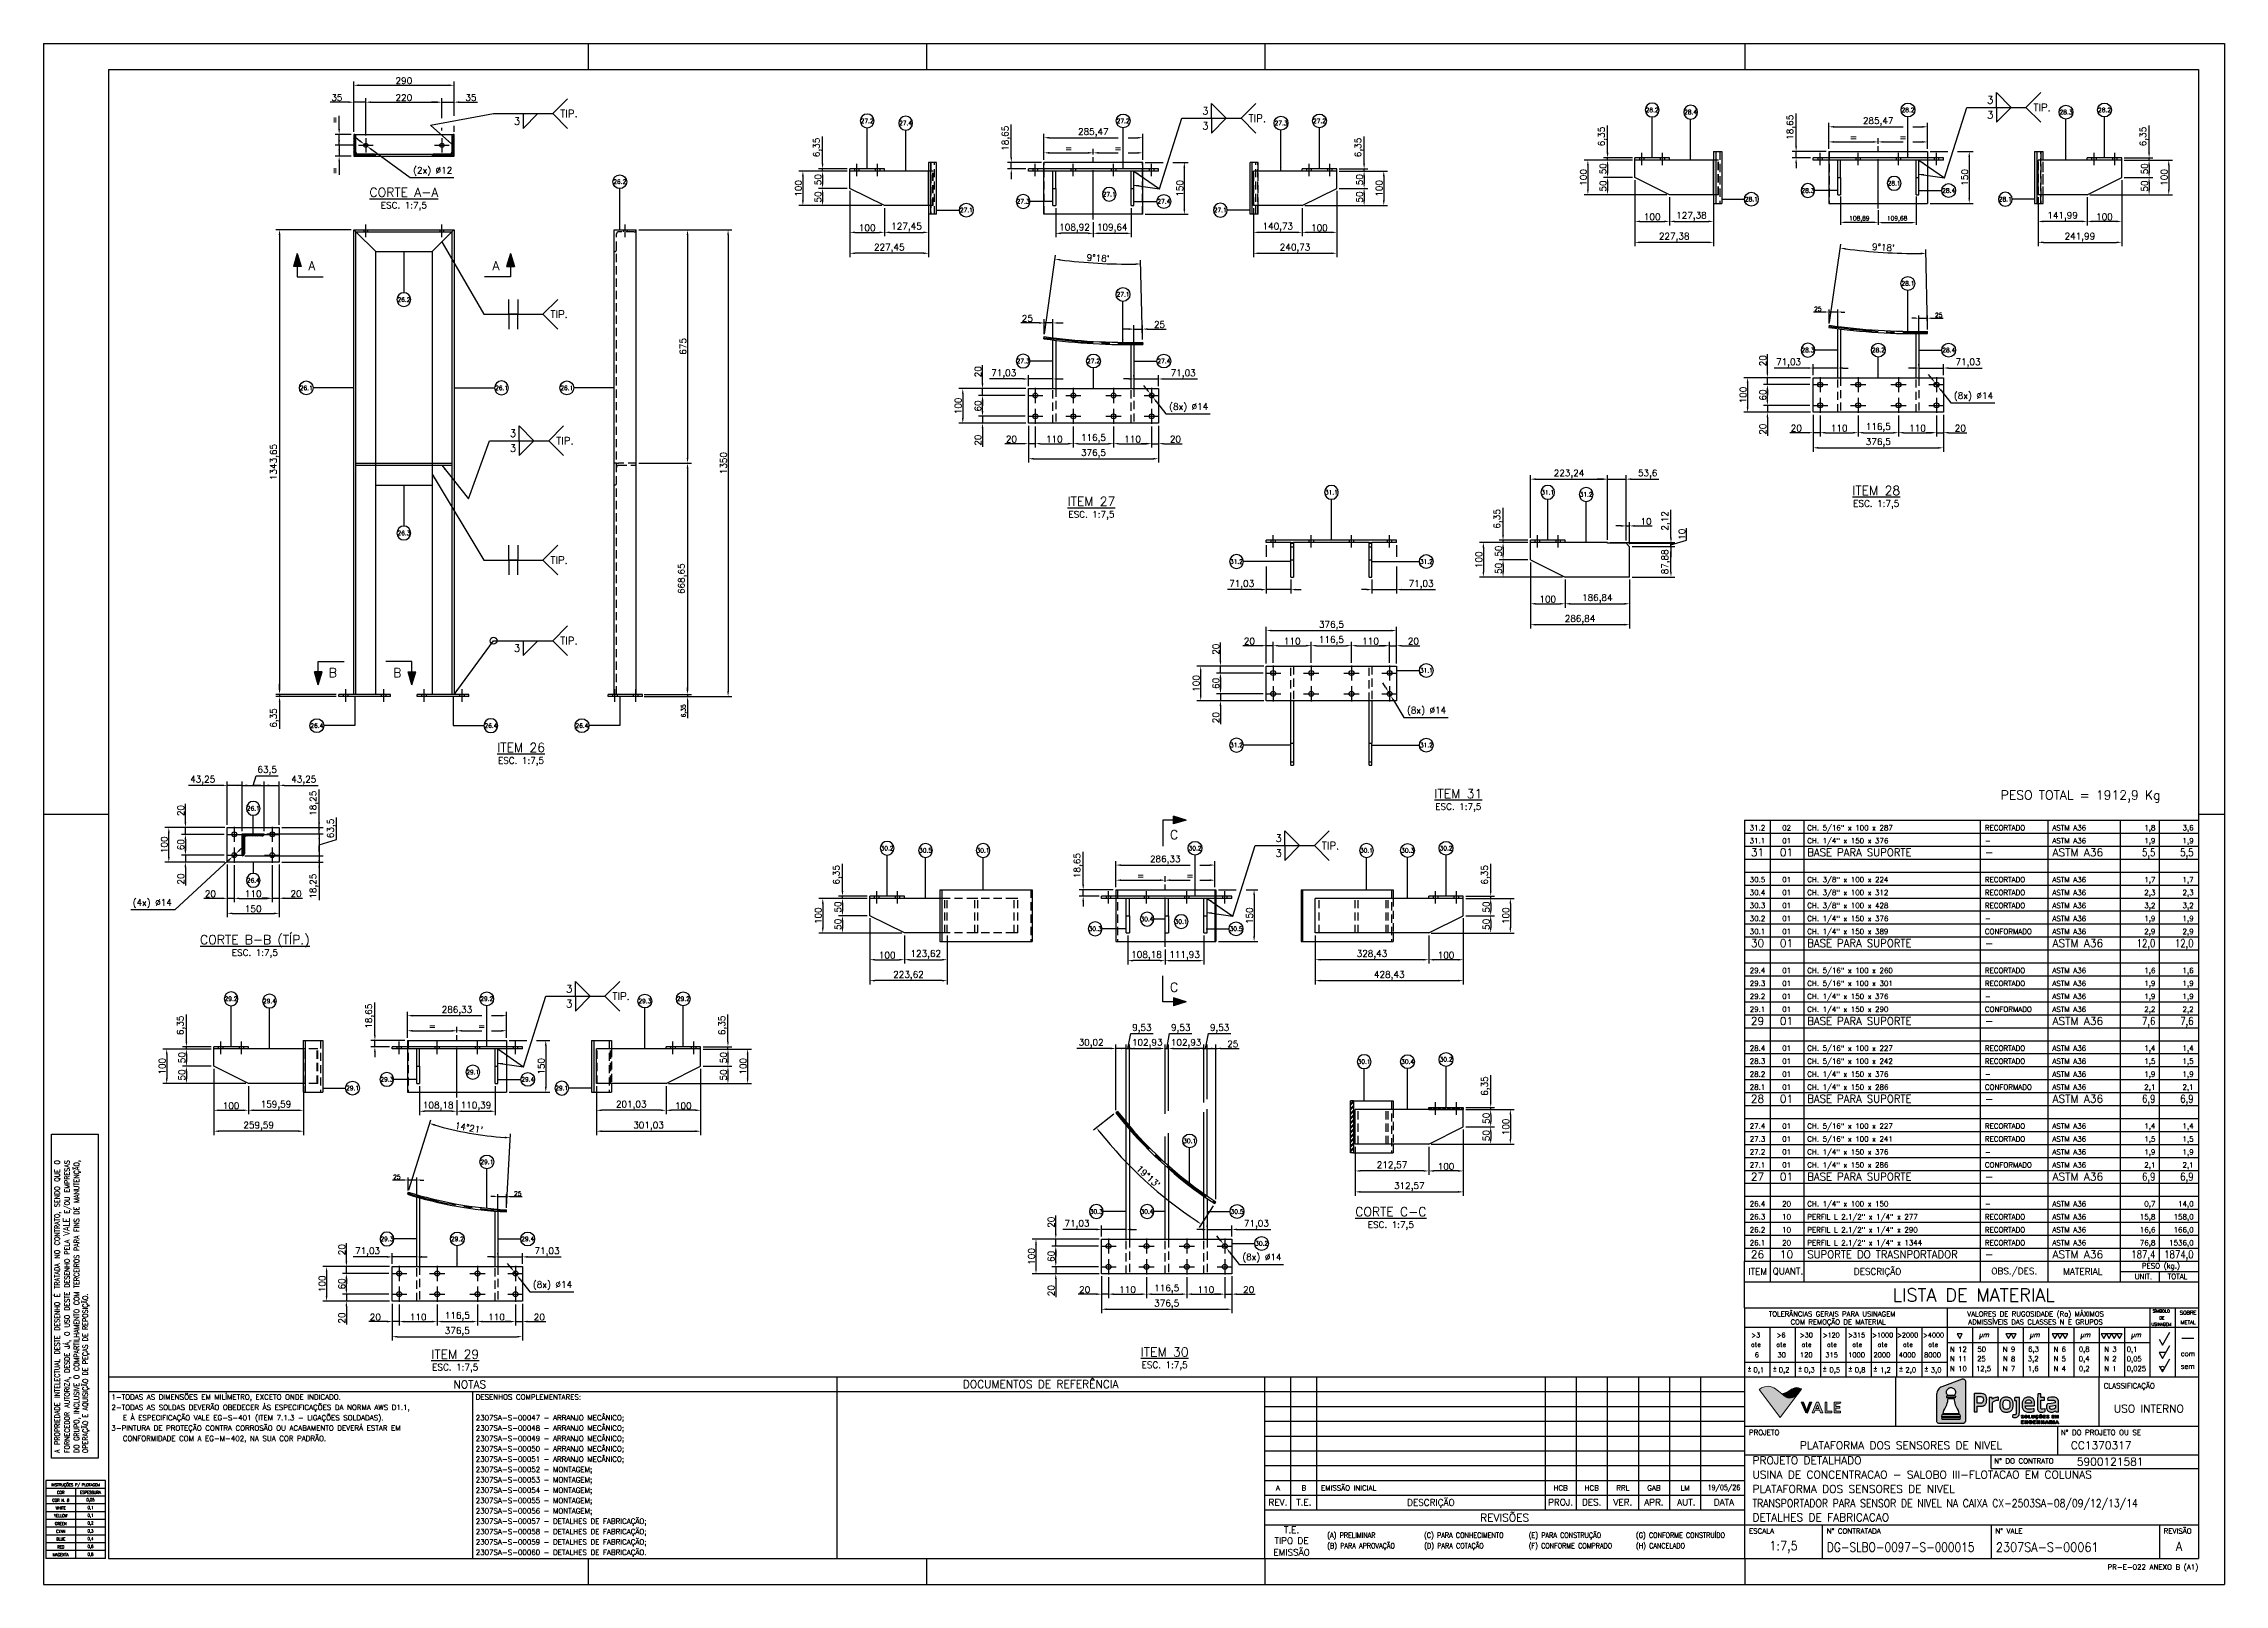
# Model space of a CAD drawing. Header units: metres. Extents: x 0 to 6307, y 0 to 4455.
import ezdxf
from ezdxf.enums import TextEntityAlignment as Align

# ---------------------------------------------------------------- set-up
doc = ezdxf.new("R2010")
doc.units = ezdxf.units.M
doc.header["$LTSCALE"] = 7.5
doc.linetypes.add('CENTER2', pattern=[28.575, 19.05, -3.175, 3.175, -3.175])
doc.linetypes.add('HIDDEN2', pattern=[4.7625, 3.175, -1.5875])
for name, color, linetype in [('FORMATO', 7, 'Continuous'), ('FRL2', 2, 'Continuous'), ('FRL3', 3, 'Continuous'), ('FRL4', 4, 'Continuous'), ('FRL5', 5, 'Continuous'), ('FRL6', 6, 'Continuous'), ('FRL7', 7, 'Continuous'), ('FRR100', 4, 'Continuous'), ('FRR120', 5, 'Continuous'), ('FRR140', 5, 'Continuous'), ('FRR175', 1, 'Continuous'), ('FRR80', 3, 'Continuous'), ('GSB', 7, 'Continuous'), ('Layer 1', 7, 'Continuous'), ('MR100', 3, 'Continuous'), ('SC1', 7, 'CENTER2'), ('SDM', 7, 'Continuous'), ('SHA', 7, 'Continuous'), ('SL4', 4, 'Continuous'), ('SR80', 3, 'Continuous'), ('ST1', 7, 'HIDDEN2')]:
    doc.layers.add(name, color=color, linetype=linetype)
doc.styles.add('R100', font='simplex.shx', dxfattribs={"height": 2.5})
doc.styles.add('R120', font='simplex.shx', dxfattribs={"height": 3})
doc.styles.add('R140', font='simplex.shx', dxfattribs={"height": 3.5})
doc.styles.add('R200', font='simplex.shx', dxfattribs={"height": 5})
doc.styles.add('R80', font='simplex.shx', dxfattribs={"height": 2})
doc.styles.add('ROMANC', font='Romanc')
doc.styles.add('ROMANS', font='ROMANS.SHX')
doc.dimstyles.new('5___1-5', dxfattribs={"dimscale": 5, "dimtxt": 2.5, "dimasz": 2, "dimexe": 1.5, "dimexo": 1, "dimgap": 0.5, "dimtad": 1, "dimzin": 12, "dimtxsty": 'ROMANS', "dimcen": 0, "dimclrd": 256, "dimclre": 256, "dimclrt": 3, "dimaunit": 1, "dimazin": 3, "dimtfac": 1, "dimtmove": 0, "dimatfit": 0, "dimfxl": 1, "dimlwd": -1, "dimlwe": -1, "dimarcsym": 0})
doc.dimstyles.new('7.5___1-7.5', dxfattribs={"dimscale": 7.5, "dimtxt": 2.5, "dimasz": 2, "dimexe": 1.5, "dimexo": 1, "dimgap": 0.5, "dimtad": 1, "dimzin": 12, "dimtxsty": 'ROMANS', "dimcen": 0, "dimclrd": 256, "dimclre": 256, "dimclrt": 3, "dimaunit": 1, "dimazin": 3, "dimtfac": 1, "dimtmove": 0, "dimatfit": 0, "dimfxl": 1, "dimlwd": -1, "dimlwe": -1, "dimarcsym": 0})
doc.dimstyles.new('7.5___1-7.5$3', dxfattribs={"dimscale": 7.5, "dimtxt": 2.5, "dimasz": 2, "dimexe": 1.5, "dimexo": 1, "dimgap": 0.5, "dimtad": 1, "dimtoh": 1, "dimzin": 12, "dimtxsty": 'ROMANS', "dimcen": 0, "dimclrd": 256, "dimclre": 256, "dimclrt": 3, "dimaunit": 1, "dimazin": 3, "dimtfac": 1, "dimtmove": 0, "dimatfit": 0, "dimfxl": 1, "dimlwd": -1, "dimlwe": -1, "dimarcsym": 0})
pattern_1 = [(45, (11113.2313, 2833.1804), (-2.245064, 2.245064), [])]
pattern_2 = [(45, (-296.532, 923.574), (-6.735192, 6.735192), []), (45, (-292.042, 923.574), (-6.735192, 6.735192), [])]

# ---------------------------------------------------------------- blocks, each defined once
blk = doc.blocks.new('LOGO_PROJETA')
at = {"true_color": 0xe41f2a}
h = blk.add_hatch(color=242, dxfattribs=at)
h.dxf.hatch_style = 1
h.paths.add_polyline_path([(70.9, 101.3), (70.7, 102.8), (70.2, 104.2), (69.3, 105.4), (68.2, 106.4), (66.9, 107.1), (65.5, 107.5), (64, 107.5), (62.5, 107.2), (13.4, 89.2), (10.7, 87.9), (8.3, 86.3), (6.1, 84.4), (4.3, 82.1), (2.8, 79.7), (1.7, 77), (1, 74.1), (0.7, 71.2), (0, 7.9), (0.1, 6.7), (0.5, 5.5), (1, 4.4), (1.8, 3.5), (2.7, 2.7), (3.8, 2.1), (5, 1.7), (6.2, 1.6), (64.7, 1.6), (65.9, 1.7), (67, 2.1), (68.1, 2.7), (69.1, 3.4), (69.8, 4.4), (70.4, 5.4), (70.7, 6.6), (70.9, 7.8)])
h.paths.add_polyline_path([(45.6, 80.2), (46.1, 78.2), (46.3, 76.2), (46.1, 74.1), (45.5, 72.1), (44.5, 70.2), (43.2, 68.6), (27.6, 68.6), (26, 70.6), (25.9, 70.7), (25.9, 70.7), (25.9, 70.7), (25.3, 72), (24.8, 73.4), (24.6, 74.8), (24.5, 76.1), (24.6, 77.5), (24.8, 78.9), (24.8, 78.9), (25.6, 80.9), (26.7, 82.8), (28.1, 84.3), (29.9, 85.6), (31.2, 86.3), (32.7, 86.8), (32.7, 86.8), (34.5, 87.1), (36.3, 87.1), (38.1, 86.8), (39.8, 86.2), (41.3, 85.4), (42.7, 84.3), (44, 82.9), (45, 81.4)], flags=16)
h.paths.add_polyline_path([(45.8, 66.7), (45.4, 62.6), (25.4, 62.6), (24.9, 67), (25.3, 67.2), (45.7, 67.2)], flags=16)
h.paths.add_polyline_path([(42.8, 57.2), (43.5, 53.4), (44.4, 49.7), (45.5, 46.1), (46.9, 42.5), (48.5, 39.1), (50.4, 35.7), (52.4, 32.4), (54.6, 24.5), (54.2, 24.3), (16.3, 24.3), (16.2, 24.8), (16.1, 24.5), (16.1, 24.5), (18.3, 32.4), (20.4, 35.7), (22.2, 39.1), (23.8, 42.5), (25.2, 46.1), (26.4, 49.7), (27.3, 53.4), (28, 57.2), (28.5, 61.3), (42.2, 61.3)], flags=16)
h.paths.add_polyline_path([(14.3, 22.5), (14, 22.4), (13, 17.6), (13, 17.3), (13.3, 17.1), (57.7, 17.1), (57.8, 17.6), (56.9, 22.2), (56.7, 22.5)], flags=16)
h.paths.add_polyline_path([(13.9, 10.4), (14.1, 10.1), (56.5, 10.1), (56.8, 10.2), (57.8, 15), (57.7, 15.3), (57.4, 15.5), (13.1, 15.5), (13, 15.1)], flags=16)
at = {"linetype": 'Continuous'}
h = blk.add_hatch(color=256, dxfattribs=at)
h.dxf.hatch_style = 1
h.paths.add_polyline_path([(121.2, 62.3), (120.9, 63.8), (120.4, 65.3), (119.8, 66.6), (119.1, 67.8), (118.2, 68.9), (117.3, 69.9), (116.2, 70.7), (114.9, 71.4), (113.6, 72), (112.1, 72.5), (108.7, 73.2), (104.7, 73.4), (93.4, 73.1), (92.3, 72.9), (91.5, 72.4), (91, 71.5), (90.8, 70.5), (90.8, 31.2), (91, 30.1), (91.5, 29.2), (92.3, 28.7), (93.4, 28.5), (98.7, 28.5), (98.7, 42.6), (106.4, 42.2), (109.8, 42.4), (111.3, 42.7), (112.8, 43.1), (114.1, 43.7), (115.3, 44.4), (116.5, 45.2), (117.5, 46.1), (118.4, 47.2), (119.2, 48.4), (119.9, 49.8), (120.5, 51.3), (121.2, 54.8), (121.5, 58.7)])
h.paths.add_polyline_path([(113.4, 59.5), (113.4, 57.4), (113.2, 55.6), (112.8, 54), (112.1, 52.6), (111.3, 51.5), (110.2, 50.7), (108.9, 50.1), (107.3, 49.8), (105.5, 49.6), (98.7, 49.9), (98.7, 65.7), (105, 65.9), (107.1, 65.8), (109, 65.4), (110.5, 64.8), (111.7, 63.9), (112.5, 62.8), (113.1, 61.3)], flags=16)
h.paths.add_polyline_path([(145.1, 56.6), (147.2, 56.8), (149.3, 56.8), (150.2, 56.8), (150.2, 61.8), (150, 62.8), (149.6, 63.5), (148.9, 63.9), (148, 64.1), (146.3, 64), (144.6, 63.8), (142.9, 63.4), (141.3, 62.9), (138.1, 61.4), (135, 59.3), (134.9, 61.5), (134.7, 62.4), (134.2, 63.1), (133.4, 63.6), (132.4, 63.7), (127.5, 63.7), (127.5, 28.5), (135.5, 28.5), (135.5, 51.3), (136.4, 52.4), (137.7, 53.4), (139.2, 54.4), (141, 55.3), (143, 56)])
h.paths.add_polyline_path([(181.8, 58.5), (180.8, 59.6), (179.7, 60.7), (178.4, 61.6), (177.1, 62.4), (175.6, 63), (174, 63.5), (172.2, 63.9), (170.4, 64.1), (168.4, 64.2), (164.8, 63.9), (163.2, 63.5), (161.6, 63.1), (160.2, 62.4), (159, 61.7), (157.8, 60.8), (156.8, 59.8), (155.8, 58.6), (155, 57.3), (154.4, 55.9), (153.8, 54.3), (153.1, 50.7), (152.8, 46.7), (153.1, 41.9), (153.4, 39.8), (153.8, 37.9), (154.4, 36.2), (155.1, 34.6), (155.9, 33.3), (156.8, 32.2), (157.9, 31.2), (159, 30.3), (160.3, 29.6), (161.7, 29), (163.2, 28.6), (164.9, 28.3), (168.4, 28), (172.3, 28.3), (174.1, 28.6), (175.8, 29.1), (177.3, 29.7), (178.7, 30.4), (179.9, 31.2), (181, 32.2), (181.9, 33.3), (182.8, 34.6), (183.5, 36.2), (184, 37.9), (184.5, 39.8), (184.8, 41.9), (185.1, 46.7), (184.8, 50.6), (184.5, 52.5), (184, 54.2), (183.4, 55.7), (182.7, 57.2)])
h.paths.add_polyline_path([(165.1, 56.9), (166.7, 57.4), (168.6, 57.5), (170.8, 57.3), (172.7, 56.9), (174.2, 56.1), (175.4, 55.2), (176.3, 53.7), (176.9, 51.8), (177.3, 49.5), (177.4, 46.6), (177.2, 43.5), (176.9, 40.9), (176.2, 38.8), (175.3, 37.3), (174.2, 36.2), (172.6, 35.5), (170.8, 35), (168.7, 34.8), (168.7, 34.8), (166.8, 35), (165.1, 35.4), (163.8, 36.2), (162.6, 37.3), (161.7, 38.8), (161.1, 40.9), (160.7, 43.5), (160.6, 46.7), (160.7, 49.4), (161.1, 51.8), (161.7, 53.7), (162.6, 55.1), (163.8, 56.2)], flags=16)
h.paths.add_polyline_path([(200.2, 63.7), (194.7, 63.7), (194, 63.6), (190.7, 63.6), (189.6, 63.4), (188.8, 62.9), (188.4, 62.1), (188.2, 61.1), (188.2, 56.3), (192.3, 56.3), (192.3, 27.8), (192.2, 25.7), (192, 24.3), (191.8, 23.4), (191.5, 22.8), (191, 22.4), (190.4, 22), (188.5, 21.8), (184.8, 22), (184, 22.1), (183.5, 18.2), (183.6, 17.2), (184, 16.4), (184.7, 15.9), (185.7, 15.5), (187.1, 15.3), (188.6, 15.1), (189.6, 15.1), (192.1, 15.3), (194.2, 15.9), (196, 16.8), (197.5, 18.2), (198.7, 20), (199.5, 22.2), (200, 24.7), (200.2, 27.6)])
h.paths.add_polyline_path([(232.1, 61.5), (230.9, 62.3), (229.6, 63), (228.1, 63.5), (226.5, 63.9), (224.7, 64.1), (222.8, 64.2), (220.9, 64.1), (219.2, 63.9), (217.5, 63.5), (216, 63), (214.5, 62.3), (213.2, 61.5), (212, 60.6), (210.9, 59.5), (209.9, 58.3), (209, 56.9), (208.3, 55.5), (207.7, 53.8), (207.2, 52.1), (206.9, 50.2), (206.6, 46.1), (206.9, 41.5), (207.2, 39.5), (207.7, 37.6), (208.3, 35.9), (209, 34.5), (209.9, 33.2), (210.9, 32.1), (212, 31.2), (213.3, 30.4), (214.7, 29.7), (216.2, 29.1), (219.6, 28.3), (223.5, 28), (226.5, 28.1), (229.2, 28.4), (231.7, 28.8), (234, 29.3), (235, 29.7), (235.8, 30.4), (236.1, 31.3), (236.1, 32.3), (235.5, 36.4), (233.3, 35.9), (229.4, 35.2), (226.9, 35), (224.4, 34.9), (221.9, 35), (219.8, 35.4), (218, 36), (216.6, 36.9), (215.7, 38), (215, 39.5), (214.5, 41.3), (214.3, 43.5), (234.6, 43.5), (235.6, 43.7), (236.3, 44.2), (236.8, 45.1), (236.9, 46.2), (236.7, 50.2), (236.2, 53.8), (235.2, 56.9), (233.9, 59.4), (233.1, 60.5)])
h.paths.add_polyline_path([(219.2, 57), (220.8, 57.4), (222.6, 57.5), (222.6, 57.5), (224.4, 57.4), (225.8, 57), (227, 56.4), (227.9, 55.6), (228.5, 54.5), (229, 53.2), (229.3, 51.7), (229.4, 49.9), (214.4, 49.9), (214.7, 51.7), (215.1, 53.3), (215.8, 54.6), (216.7, 55.6), (217.9, 56.5)], flags=16)
h.paths.add_polyline_path([(261, 63.4), (251.5, 63.4), (251.5, 72.4), (246.8, 72.4), (245.8, 72.2), (245, 71.8), (244.5, 71), (244.3, 70), (243.7, 60.5), (243.7, 40.1), (243.8, 37.3), (244.1, 34.9), (244.7, 32.9), (245.6, 31.2), (246.7, 29.9), (248.2, 29), (250.1, 28.4), (252.2, 28.2), (252.9, 28.2), (256.5, 28.4), (260.2, 29), (261.2, 29.4), (262, 30.1), (262.4, 31), (262.4, 32.1), (262.1, 36), (261.2, 35.9), (256.7, 35.4), (253.7, 35.4), (253.1, 35.5), (252.4, 36), (252.1, 36.5), (251.8, 37.2), (251.6, 38.2), (251.5, 39.5), (251.5, 56.7), (261, 57.3)])
h.paths.add_polyline_path([(289.3, 62.4), (287, 63.4), (284.4, 64), (281.4, 64.2), (276.1, 64.1), (270.7, 63.5), (270, 63.3), (269.2, 62.8), (268.6, 61.8), (268.3, 60.3), (268.6, 57.1), (268.8, 56.3), (271.4, 56.7), (276, 57), (280.5, 57.2), (282, 57.1), (283.2, 56.8), (284.3, 56.4), (285.2, 55.8), (285.8, 55.1), (286.3, 54.4), (286.6, 53.5), (286.7, 52.6), (286.7, 50.4), (276.6, 49.2), (268.8, 48.1), (267.8, 47.8), (266.9, 47.2), (266.3, 46.4), (266, 45.3), (265.7, 43.9), (265.6, 42.2), (265.7, 37.8), (266.1, 35.5), (266.8, 33.5), (268, 31.8), (269.6, 30.4), (271.3, 29.4), (273.3, 28.7), (275.5, 28.2), (277.8, 28.1), (279.4, 28.2), (281, 28.4), (282.5, 28.9), (284, 29.5), (285.7, 30.4), (287.3, 31.4), (287.4, 30.5), (287.7, 29.7), (288.2, 29.1), (288.9, 28.7), (289.8, 28.5), (294.7, 28.5), (294.7, 51.6), (294.5, 54.4), (293.9, 57), (292.8, 59.1), (291.2, 61)])
h.paths.add_polyline_path([(286.9, 44.7), (286.9, 37.8), (285, 36.5), (283, 35.5), (280.8, 34.9), (278.6, 34.7), (277.4, 34.8), (276.3, 35), (275.4, 35.3), (274.7, 35.8), (274.1, 36.4), (273.6, 37.2), (273.3, 38.2), (273.2, 39.3), (273.2, 42.2), (273.2, 42.2), (273.2, 42.5), (279.9, 43.7)], flags=16)
h.paths.add_polyline_path([(210, 15), (210.1, 15.5), (210, 16), (209.8, 16.5), (209, 17.1), (207.7, 17.6), (206.6, 18), (206, 18.4), (205.8, 19), (205.9, 19.5), (206.2, 19.8), (206.7, 20), (207.3, 20.1), (207.8, 20), (208.4, 19.8), (208.7, 19.5), (208.8, 19.1), (209, 18.9), (209.1, 18.9), (209.7, 18.9), (209.8, 18.9), (209.9, 19.1), (209.7, 19.7), (209.2, 20.3), (208.4, 20.8), (207.3, 20.9), (206.6, 20.9), (205.9, 20.7), (205.4, 20.4), (205, 20), (204.8, 19.5), (204.7, 19), (205, 18), (205.7, 17.4), (207, 16.9), (208.2, 16.5), (208.8, 16.1), (209.1, 15.5), (209, 15), (208.6, 14.7), (208, 14.4), (207.3, 14.4), (206.4, 14.5), (205.8, 14.9), (205.6, 15.4), (205.5, 15.6), (205.3, 15.6), (204.8, 15.6), (204.6, 15.6), (204.5, 15.4), (204.6, 14.9), (204.9, 14.5), (205.3, 14.1), (205.8, 13.8), (206.6, 13.5), (207.3, 13.5), (208.8, 13.7), (209.3, 14), (209.8, 14.4)])
h.paths.add_polyline_path([(218.9, 15.5), (219, 16.3), (219, 17.2), (219, 18.1), (218.9, 18.9), (218.6, 19.7), (218.2, 20.2), (217.6, 20.6), (216.9, 20.9), (216.1, 20.9), (215.4, 20.9), (214.6, 20.6), (214.1, 20.2), (213.6, 19.7), (213.3, 18.9), (213.2, 18.1), (213.2, 17.2), (213.2, 16.3), (213.3, 15.5), (213.6, 14.7), (214, 14.2), (214.6, 13.8), (215.3, 13.6), (216.1, 13.5), (216.9, 13.6), (217.6, 13.8), (218.2, 14.2), (218.6, 14.7)])
h.paths.add_polyline_path([(214.4, 15.5), (214.3, 16.4), (214.3, 17.2), (214.3, 18.1), (214.6, 19.2), (215.2, 19.9), (216.1, 20.1), (217, 19.9), (217.7, 19.2), (218, 18.1), (218, 17.2), (218, 16.4), (217.8, 15.5), (217.4, 14.9), (216.8, 14.5), (216.1, 14.4), (216.1, 14.4), (215.4, 14.5), (214.8, 14.9)], flags=16)
h.paths.add_polyline_path([(227.3, 14.2), (227.2, 14.4), (227, 14.5), (223.6, 14.5), (223.6, 20.6), (223.5, 20.8), (223.4, 20.8), (222.8, 20.8), (222.7, 20.8), (222.6, 20.6), (222.6, 13.8), (222.7, 13.7), (222.8, 13.6), (227, 13.6), (227.2, 13.7), (227.3, 13.8)])
h.paths.add_polyline_path([(235.1, 14.2), (235.5, 14.8), (235.8, 15.6), (235.8, 16.4), (235.8, 20.6), (235.8, 20.8), (235.6, 20.8), (235.1, 20.8), (234.9, 20.8), (234.8, 20.6), (234.8, 16.4), (234.7, 15.5), (234.4, 14.9), (233.7, 14.5), (233.1, 14.4), (232.4, 14.5), (231.8, 14.9), (231.4, 15.5), (231.3, 16.4), (231.3, 20.6), (231.2, 20.8), (231, 20.8), (230.5, 20.8), (230.3, 20.8), (230.3, 20.6), (230.3, 16.4), (230.3, 15.6), (230.6, 14.8), (231, 14.2), (231.6, 13.8), (232.3, 13.6), (233.1, 13.5), (233.8, 13.6), (234.6, 13.8)])
h.paths.add_polyline_path([(244.4, 14.2), (245, 14.9), (245.2, 15.8), (245.1, 15.9), (245, 16), (244.4, 16), (244.2, 15.9), (244.1, 15.8), (243.9, 15.1), (243.5, 14.6), (242.9, 14.4), (242.3, 14.3), (241.6, 14.5), (240.9, 14.8), (240.6, 15.4), (240.4, 16.3), (240.4, 18.1), (240.6, 19), (240.9, 19.6), (241.6, 19.9), (242.3, 20), (242.9, 20), (243.5, 19.7), (243.9, 19.3), (244.1, 18.6), (244.2, 18.4), (244.4, 18.4), (245, 18.4), (245.1, 18.5), (245.2, 18.6), (245, 19.5), (244.4, 20.2), (243.5, 20.7), (242.3, 20.9), (241.5, 20.9), (240.7, 20.6), (240.1, 20.2), (239.7, 19.6), (239.5, 18.9), (239.4, 18.1), (239.4, 17.2), (239.4, 16.3), (239.7, 14.9), (240, 14.4), (240.4, 14), (241, 13.7), (241.7, 13.5), (241.5, 13), (241.4, 12.9), (241.4, 12.7), (241.6, 12.5), (241.8, 12.5), (242, 12.5), (242.2, 12.6), (242.5, 12.5), (242.6, 12.2), (242.5, 11.9), (242.2, 11.8), (241.9, 11.9), (241.7, 12), (241.5, 12), (241.4, 11.8), (241.4, 11.6), (241.7, 11.4), (242.2, 11.3), (242.6, 11.3), (243, 11.6), (243.2, 12.2), (243, 12.8), (242.4, 13.1), (242.2, 13.1), (242, 13), (242.3, 13.5), (243.5, 13.7)])
h.paths.add_polyline_path([(253.3, 14.2), (253.7, 14.7), (254, 15.5), (254.1, 16.3), (254.1, 17.2), (254.1, 18.1), (254, 18.9), (253.7, 19.7), (253.3, 20.2), (252.7, 20.6), (252, 20.9), (251.2, 20.9), (250.5, 20.9), (249.8, 20.6), (249.2, 20.2), (248.8, 19.7), (248.5, 18.9), (248.4, 18.1), (248.4, 17.2), (248.4, 16.3), (248.5, 15.5), (248.7, 14.7), (249.1, 14.2), (249.7, 13.8), (250.5, 13.6), (251.2, 13.5), (252, 13.6), (252.7, 13.8)])
h.paths.add_polyline_path([(249.9, 14.8), (249.5, 15.5), (249.4, 16.4), (249.4, 17.2), (249.4, 18), (249.7, 19.2), (250.3, 19.8), (251.2, 20), (252.1, 19.8), (252.8, 19.2), (253.1, 18.1), (253.1, 17.2), (253.1, 16.4), (252.9, 15.5), (252.5, 14.9), (251.9, 14.5), (251.2, 14.4), (251.2, 14.4), (250.5, 14.5)], flags=16)
h.paths.add_polyline_path([(258.7, 16.8), (262, 16.8), (262.2, 16.9), (262.2, 17.1), (262.2, 17.4), (262.2, 17.6), (262, 17.7), (258.7, 17.7), (258.7, 20), (262.2, 20), (262.4, 20), (262.5, 20.2), (262.5, 20.6), (262.4, 20.8), (262.2, 20.8), (257.9, 20.8), (257.8, 20.8), (257.7, 20.6), (257.7, 13.8), (257.8, 13.7), (257.9, 13.6), (262.3, 13.6), (262.5, 13.7), (262.5, 13.8), (262.5, 14.2), (262.5, 14.4), (262.3, 14.5), (258.7, 14.5)])
h.paths.add_polyline_path([(252.6, 22), (252.7, 22.3), (252.6, 22.4), (252.5, 22.5), (252.1, 22.5), (252, 22.4), (251.9, 22.2), (251.7, 22.1), (251.4, 22.2), (251.1, 22.4), (250.7, 22.5), (250.3, 22.4), (250, 22.2), (249.8, 21.9), (249.8, 21.5), (249.8, 21.4), (249.9, 21.4), (250.3, 21.4), (250.4, 21.4), (250.5, 21.6), (250.7, 21.7), (251, 21.6), (251.3, 21.4), (251.8, 21.3), (252.1, 21.4), (252.4, 21.6)])
h.paths.add_polyline_path([(267, 19.5), (267.2, 19.8), (267.8, 20), (268.3, 20.1), (268.9, 20), (269.4, 19.8), (269.7, 19.5), (269.9, 19.1), (270, 18.9), (270.2, 18.9), (270.7, 18.9), (270.9, 18.9), (270.9, 19.1), (270.8, 19.7), (270.3, 20.3), (269.5, 20.8), (268.4, 20.9), (267.7, 20.9), (267, 20.7), (266.5, 20.4), (266.1, 20), (265.9, 19.5), (265.8, 19), (266.1, 18), (266.8, 17.4), (268.1, 16.9), (269.2, 16.5), (269.9, 16.1), (270.1, 15.5), (270, 15), (269.7, 14.7), (269.1, 14.4), (268.4, 14.4), (267.5, 14.5), (266.9, 14.9), (266.6, 15.4), (266.5, 15.6), (266.3, 15.6), (265.8, 15.6), (265.7, 15.6), (265.6, 15.4), (265.7, 14.9), (265.9, 14.5), (266.4, 14.1), (266.9, 13.8), (267.6, 13.5), (268.4, 13.5), (269.9, 13.7), (270.4, 14), (270.8, 14.4), (271.1, 15), (271.2, 15.5), (271.1, 16), (270.9, 16.5), (270.1, 17.1), (268.8, 17.6), (267.6, 18), (267, 18.4), (266.9, 18.8), (266.8, 19.2)])
h.paths.add_polyline_path([(280.2, 20), (283.7, 20), (283.9, 20), (283.9, 20.2), (283.9, 20.6), (283.9, 20.8), (283.7, 20.8), (279.4, 20.8), (279.2, 20.8), (279.2, 20.6), (279.2, 13.8), (279.2, 13.7), (279.4, 13.6), (283.8, 13.6), (284, 13.7), (284, 13.8), (284, 14.2), (284, 14.4), (283.8, 14.5), (280.2, 14.5), (280.2, 16.8), (283.5, 16.8), (283.7, 16.9), (283.7, 17.1), (283.7, 17.4), (283.7, 17.6), (283.5, 17.7), (280.2, 17.7)])
h.paths.add_polyline_path([(288.6, 20.7), (288.5, 20.8), (288.3, 20.8), (287.8, 20.8), (287.6, 20.8), (287.5, 20.6), (287.5, 13.8), (287.6, 13.7), (287.8, 13.6), (288.3, 13.6), (288.5, 13.7), (288.5, 13.8), (288.5, 18.9), (290.3, 15.5), (290.4, 15.4), (290.6, 15.3), (290.9, 15.3), (291.1, 15.4), (291.3, 15.5), (293, 18.9), (293, 13.8), (293, 13.7), (293.2, 13.6), (293.7, 13.6), (293.9, 13.7), (294, 13.8), (294, 20.6), (293.9, 20.8), (293.7, 20.8), (293.2, 20.8), (293, 20.8), (293, 20.7), (290.8, 16.5)])
h.paths.add_polyline_path([(291.5, 7.7), (291.4, 7.9), (291.2, 8), (290.4, 8), (290.2, 7.9), (290.1, 7.7), (287.3, 0.5), (287.3, 0.3), (287.5, 0.1), (288.1, 0.1), (288.3, 0.2), (288.3, 0.3), (289, 1.9), (292.6, 1.9), (293.3, 0.3), (293.3, 0.2), (293.5, 0.1), (294.1, 0.1), (294.3, 0.2), (294.3, 0.3), (294.3, 0.5)])
h.paths.add_polyline_path([(290.8, 6.9), (292.3, 2.9), (289.3, 2.9)], flags=16)
h.paths.add_polyline_path([(283.8, 7.7), (283.8, 7.9), (283.6, 8), (283, 8), (282.8, 7.9), (282.7, 7.7), (282.7, 0.4), (282.8, 0.2), (283, 0.1), (283.6, 0.1), (283.8, 0.2), (283.8, 0.4)])
h.paths.add_polyline_path([(278.7, 6.6), (278.1, 7.4), (277.2, 7.9), (276.1, 8), (273.4, 8), (273.2, 7.9), (273.1, 7.7), (273.1, 0.4), (273.2, 0.2), (273.4, 0.1), (274, 0.1), (274.2, 0.2), (274.2, 0.4), (274.2, 3.3), (276.2, 3.3), (277.8, 0.4), (278, 0.2), (278.3, 0.1), (278.8, 0.1), (278.9, 0.2), (279, 0.3), (279, 0.5), (277.3, 3.5), (277.9, 3.7), (278.4, 4.2), (278.8, 4.9), (278.9, 5.6)])
h.paths.add_polyline_path([(277.7, 5.6), (277.7, 5.1), (277.3, 4.6), (276.7, 4.3), (276.1, 4.2), (274.2, 4.2), (274.2, 7), (276.1, 7), (276.7, 7), (277.3, 6.7), (277.7, 6.2)], flags=16)
h.paths.add_polyline_path([(266.9, 7.7), (266.7, 7.9), (266.5, 8), (265.7, 8), (265.5, 7.9), (265.4, 7.7), (262.6, 0.5), (262.6, 0.3), (262.7, 0.2), (262.8, 0.1), (263.4, 0.1), (263.6, 0.2), (263.7, 0.3), (264.3, 1.9), (268, 1.9), (268.6, 0.3), (268.7, 0.2), (268.9, 0.1), (269.4, 0.1), (269.6, 0.2), (269.7, 0.3), (269.6, 0.5)])
h.paths.add_polyline_path([(267.7, 2.9), (264.6, 2.9), (266.1, 6.9)], flags=16)
h.paths.add_polyline_path([(259.2, 7.7), (259.1, 7.9), (258.9, 8), (258.3, 8), (258.1, 7.9), (258.1, 7.7), (258.1, 4.6), (254.2, 4.6), (254.2, 7.7), (254.1, 7.9), (253.9, 8), (253.4, 8), (253.2, 7.9), (253.1, 7.7), (253.1, 0.4), (253.2, 0.2), (253.4, 0.1), (253.9, 0.1), (254.1, 0.2), (254.2, 0.4), (254.2, 3.6), (258.1, 3.6), (258.1, 0.4), (258.1, 0.2), (258.3, 0.1), (258.9, 0.1), (259.1, 0.2), (259.2, 0.4)])
h.paths.add_polyline_path([(248.9, 7.7), (248.9, 7.9), (248.7, 8), (248.1, 8), (247.9, 7.9), (247.9, 7.7), (247.9, 2.1), (244.1, 7.8), (244.1, 7.9), (243.9, 8), (243.3, 8), (243.1, 7.9), (243.1, 7.7), (243.1, 0.4), (243.1, 0.2), (243.3, 0.1), (243.9, 0.1), (244.1, 0.2), (244.2, 0.4), (244.2, 5.9), (247.9, 0.3), (248, 0.2), (248.1, 0.1), (248.7, 0.1), (248.9, 0.2), (248.9, 0.4)])
h.paths.add_polyline_path([(238.9, 3.9), (238.9, 4.3), (238.9, 4.5), (238.7, 4.6), (235.1, 4.6), (235.1, 7), (238.9, 7), (239.1, 7.1), (239.2, 7.3), (239.2, 7.7), (239.1, 7.9), (238.9, 8), (234.3, 8), (234.1, 7.9), (234, 7.7), (234, 0.4), (234.1, 0.2), (234.3, 0.1), (239, 0.1), (239.2, 0.2), (239.3, 0.4), (239.3, 0.8), (239.2, 1), (239, 1.1), (235.1, 1.1), (235.1, 3.6), (238.7, 3.6), (238.9, 3.7)])
h.paths.add_polyline_path([(230.2, 4.1), (230.1, 4.3), (229.9, 4.4), (227.4, 4.4), (227.2, 4.3), (227.1, 4.1), (227.1, 3.8), (227.2, 3.6), (227.4, 3.5), (229.1, 3.5), (229.1, 3), (229, 2.4), (228.8, 1.9), (228.5, 1.5), (228.1, 1.2), (227, 1), (226.2, 1.1), (225.6, 1.5), (225.1, 2.1), (225, 3.1), (225, 5.1), (225.1, 6), (225.6, 6.7), (226.2, 7), (227, 7.1), (228, 6.9), (228.6, 6.5), (228.9, 5.9), (229, 5.8), (229.2, 5.7), (229.9, 5.7), (230, 5.8), (230.1, 5.9), (229.9, 6.6), (229.3, 7.3), (228.4, 7.9), (227, 8.1), (226.1, 8), (225.3, 7.7), (224.7, 7.3), (224.3, 6.7), (224, 5.9), (223.9, 5.1), (223.8, 4.1), (223.9, 3), (224, 2.2), (224.3, 1.4), (224.7, 0.8), (225.3, 0.4), (226.1, 0.1), (227, 0), (227.9, 0.1), (228.7, 0.4), (229.3, 0.8), (229.8, 1.5), (230.1, 2.2), (230.2, 3.1)])
h.paths.add_polyline_path([(215.2, 7.8), (215.1, 7.9), (214.9, 8), (214.4, 8), (214.2, 7.9), (214.1, 7.7), (214.1, 0.4), (214.2, 0.2), (214.4, 0.1), (214.9, 0.1), (215.1, 0.2), (215.2, 0.4), (215.2, 5.9), (218.9, 0.3), (219, 0.2), (219.2, 0.1), (219.7, 0.1), (219.9, 0.2), (219.9, 0.4), (219.9, 7.7), (219.9, 7.9), (219.7, 8), (219.2, 8), (219, 7.9), (218.9, 7.7), (218.9, 2.1)])
h.paths.add_polyline_path([(210, 4.3), (209.9, 4.5), (209.7, 4.6), (206.1, 4.6), (206.1, 7), (209.9, 7), (210.1, 7.1), (210.2, 7.3), (210.2, 7.7), (210.1, 7.9), (210, 8), (205.3, 8), (205.1, 7.9), (205.1, 7.7), (205.1, 0.4), (205.1, 0.2), (205.3, 0.1), (210.1, 0.1), (210.3, 0.2), (210.3, 0.4), (210.3, 0.8), (210.2, 1), (210.1, 1.1), (206.1, 1.1), (206.1, 3.6), (209.7, 3.6), (209.9, 3.7), (210, 3.9)])
at = {"color": 242, "true_color": 0xe41f2a}
for p, q in [((62.5, 107.2), (13.4, 89.2)), ((64, 107.5), (62.5, 107.2)), ((62.5, 107.2), (62.5, 107.2)), ((65.5, 107.5), (64, 107.5)), ((66.9, 107.1), (65.5, 107.5)), ((68.2, 106.4), (66.9, 107.1)), ((69.3, 105.4), (68.2, 106.4)), ((70.2, 104.2), (69.3, 105.4)), ((0.7, 71.2), (0, 7.9)), ((1, 74.1), (0.7, 71.2)), ((1.7, 77), (1, 74.1)), ((2.8, 79.7), (1.7, 77)), ((4.3, 82.1), (2.8, 79.7)), ((6.1, 84.4), (4.3, 82.1)), ((8.3, 86.3), (6.1, 84.4)), ((10.7, 87.9), (8.3, 86.3)), ((13.4, 89.2), (10.7, 87.9)), ((24.5, 76.1), (24.6, 77.5)), ((24.6, 74.8), (24.5, 76.1)), ((24.6, 77.5), (24.8, 78.9)), ((24.8, 73.4), (24.6, 74.8)), ((24.8, 78.9), (25.6, 80.9)), ((24.8, 78.9), (24.8, 78.9)), ((25.3, 72), (24.8, 73.4)), ((25, 67), (25.3, 67.2)), ((25, 66.7), (25, 67)), ((25.4, 63), (25, 66.7)), ((25.9, 70.7), (25.3, 72)), ((25.3, 67.2), (45.5, 67.2)), ((25.5, 62.7), (25.4, 63)), ((25.8, 62.6), (25.5, 62.7)), ((25.6, 80.9), (26.7, 82.8)), ((45, 62.6), (25.8, 62.6)), ((26, 70.6), (25.9, 70.7)), ((25.9, 70.7), (25.9, 70.7)), ((27.6, 68.6), (26, 70.6)), ((26.4, 49.7), (27.3, 53.4)), ((26.7, 82.8), (28.1, 84.3)), ((27.3, 53.4), (28, 57.2)), ((43.2, 68.6), (27.6, 68.6)), ((28, 57.2), (28.5, 61)), ((28.1, 84.3), (29.9, 85.6)), ((28.5, 61), (28.6, 61.2)), ((28.6, 61.2), (28.9, 61.3)), ((28.9, 61.3), (41.9, 61.3)), ((29.9, 85.6), (31.2, 86.3)), ((31.2, 86.3), (32.7, 86.8)), ((32.7, 86.8), (34.5, 87.1)), ((32.7, 86.8), (32.7, 86.8)), ((34.5, 87.1), (36.3, 87.1)), ((36.3, 87.1), (38.1, 86.8)), ((38.1, 86.8), (39.8, 86.2)), ((39.8, 86.2), (41.3, 85.4)), ((41.3, 85.4), (42.7, 84.3)), ((41.9, 61.3), (42.2, 61.2)), ((42.2, 61.2), (42.3, 61)), ((42.3, 61), (42.8, 57.2)), ((42.7, 84.3), (44, 82.9)), ((42.8, 57.2), (43.5, 53.4)), ((44.5, 70.2), (43.2, 68.6)), ((43.5, 53.4), (44.4, 49.7)), ((44, 82.9), (45, 81.4)), ((45.5, 72.1), (44.5, 70.2)), ((45, 81.4), (45.6, 80.2)), ((45.3, 62.7), (45, 62.6)), ((45.4, 63), (45.3, 62.7)), ((45.8, 66.7), (45.4, 63)), ((46.1, 74.1), (45.5, 72.1)), ((45.5, 67.2), (45.7, 67)), ((45.6, 80.2), (46.1, 78.2)), ((45.7, 67), (45.8, 66.8)), ((45.8, 66.8), (45.8, 66.7)), ((46.1, 78.2), (46.3, 76.2)), ((46.3, 76.2), (46.1, 74.1)), ((70.7, 102.8), (70.2, 104.2)), ((70.9, 101.3), (70.7, 102.8)), ((70.9, 7.8), (70.9, 101.3)), ((0, 7.9), (0.1, 6.7)), ((0.1, 6.7), (0.5, 5.5)), ((0.5, 5.5), (1, 4.4)), ((1, 4.4), (1.8, 3.5)), ((1.8, 3.5), (2.7, 2.7)), ((2.7, 2.7), (3.8, 2.1)), ((3.8, 2.1), (5, 1.7)), ((5, 1.7), (6.2, 1.6)), ((6.2, 1.6), (64.7, 1.6)), ((13, 17.6), (13.9, 22.2)), ((13, 17.3), (13, 17.6)), ((13, 17.6), (13, 17.6)), ((13.3, 17.1), (13, 17.3)), ((13, 15.1), (13.1, 15.4)), ((13, 15), (13, 15.1)), ((13.9, 10.4), (13, 15)), ((13.1, 15.4), (13.3, 15.5)), ((57.4, 17.1), (13.3, 17.1)), ((13.3, 15.5), (57.4, 15.5)), ((13.9, 22.2), (14, 22.4)), ((14, 10.2), (13.9, 10.4)), ((14, 22.4), (14.3, 22.5)), ((14.3, 10.1), (14, 10.2)), ((14.3, 22.5), (56.5, 22.5)), ((56.5, 10.1), (14.3, 10.1)), ((16.2, 24.8), (18.3, 32.3)), ((16.3, 24.4), (16.2, 24.8)), ((16.2, 24.8), (16.2, 24.8)), ((16.6, 24.3), (16.3, 24.4)), ((54.2, 24.3), (16.6, 24.3)), ((18.3, 32.3), (18.4, 32.4)), ((18.4, 32.4), (20.4, 35.7)), ((20.4, 35.7), (22.2, 39.1)), ((22.2, 39.1), (23.8, 42.5)), ((23.8, 42.5), (25.2, 46.1)), ((25.2, 46.1), (26.4, 49.7)), ((44.4, 49.7), (45.5, 46.1)), ((45.5, 46.1), (46.9, 42.5)), ((46.9, 42.5), (48.5, 39.1)), ((48.5, 39.1), (50.4, 35.7)), ((50.4, 35.7), (52.4, 32.4)), ((52.4, 32.4), (52.4, 32.3)), ((52.4, 32.3), (54.6, 24.8)), ((54.5, 24.4), (54.2, 24.3)), ((54.6, 24.8), (54.5, 24.4)), ((56.5, 22.5), (56.8, 22.4)), ((56.8, 10.2), (56.5, 10.1)), ((56.8, 22.4), (56.9, 22.2)), ((56.9, 10.4), (56.8, 10.2)), ((56.9, 22.2), (57.8, 17.6)), ((57.8, 15), (56.9, 10.4)), ((57.7, 17.3), (57.4, 17.1)), ((57.4, 15.5), (57.7, 15.3)), ((57.8, 17.5), (57.7, 17.3)), ((57.7, 15.3), (57.8, 15)), ((57.8, 17.6), (57.8, 17.5)), ((57.8, 15), (57.8, 15)), ((64.7, 1.6), (65.9, 1.7)), ((65.9, 1.7), (67, 2.1)), ((67, 2.1), (68.1, 2.7)), ((68.1, 2.7), (69.1, 3.4)), ((69.1, 3.4), (69.8, 4.4)), ((69.8, 4.4), (70.4, 5.4)), ((70.4, 5.4), (70.7, 6.6)), ((70.7, 6.6), (70.9, 7.8))]:
    blk.add_line(p, q, dxfattribs=at)
at = {"layer": 'Layer 1'}
for p, q in [((91, 71.5), (90.8, 70.5)), ((90.8, 70.5), (90.8, 31.2)), ((91.5, 72.4), (91, 71.5)), ((92.3, 72.9), (91.5, 72.4)), ((93.4, 73.1), (92.3, 72.9)), ((104.7, 73.4), (93.4, 73.1)), ((98.7, 65.7), (105, 65.9)), ((98.7, 49.9), (98.7, 65.7)), ((108.7, 73.2), (104.7, 73.4)), ((105, 65.9), (107.1, 65.8)), ((107.1, 65.8), (109, 65.4)), ((112.1, 72.5), (108.7, 73.2)), ((109, 65.4), (110.5, 64.8)), ((110.5, 64.8), (111.7, 63.9)), ((112.1, 52.6), (111.3, 51.5)), ((111.7, 63.9), (112.5, 62.8)), ((113.6, 72), (112.1, 72.5)), ((112.8, 54), (112.1, 52.6)), ((112.5, 62.8), (113.1, 61.3)), ((113.2, 55.6), (112.8, 54)), ((113.1, 61.3), (113.4, 59.5)), ((113.4, 57.4), (113.2, 55.6)), ((113.4, 59.5), (113.4, 57.4)), ((113.4, 57.4), (113.4, 57.4)), ((113.4, 57.4), (113.4, 57.4)), ((114.9, 71.4), (113.6, 72)), ((116.2, 70.7), (114.9, 71.4)), ((117.3, 69.9), (116.2, 70.7)), ((118.2, 68.9), (117.3, 69.9)), ((117.3, 69.9), (117.3, 69.9)), ((119.1, 67.8), (118.2, 68.9)), ((119.8, 66.6), (119.1, 67.8)), ((120.4, 65.3), (119.8, 66.6)), ((120.9, 63.8), (120.4, 65.3)), ((120.5, 51.3), (121.2, 54.8)), ((121.2, 62.3), (120.9, 63.8)), ((121.5, 58.7), (121.2, 62.3)), ((121.2, 54.8), (121.5, 58.7)), ((132.4, 63.7), (127.5, 63.7)), ((127.5, 63.7), (127.5, 28.5)), ((133.4, 63.6), (132.4, 63.7)), ((134.2, 63.1), (133.4, 63.6)), ((134.7, 62.4), (134.2, 63.1)), ((134.9, 61.5), (134.7, 62.4)), ((135, 59.3), (134.9, 61.5)), ((138.1, 61.4), (135, 59.3)), ((136.4, 52.4), (137.7, 53.4)), ((137.7, 53.4), (139.2, 54.4)), ((141.3, 62.9), (138.1, 61.4)), ((139.2, 54.4), (141, 55.3)), ((141, 55.3), (143, 56)), ((142.9, 63.4), (141.3, 62.9)), ((144.6, 63.8), (142.9, 63.4)), ((143, 56), (145.1, 56.6)), ((146.3, 64), (144.6, 63.8)), ((145.1, 56.6), (147.2, 56.8)), ((148, 64.1), (146.3, 64)), ((147.2, 56.8), (149.3, 56.8)), ((148.9, 63.9), (148, 64.1)), ((148, 64.1), (148, 64.1)), ((149.6, 63.5), (148.9, 63.9)), ((149.3, 56.8), (150.2, 56.8)), ((150, 62.8), (149.6, 63.5)), ((150.2, 61.8), (150, 62.8)), ((150.2, 56.8), (150.2, 61.8)), ((153.8, 54.3), (153.1, 50.7)), ((154.4, 55.9), (153.8, 54.3)), ((155, 57.3), (154.4, 55.9)), ((155.8, 58.6), (155, 57.3)), ((156.8, 59.8), (155.8, 58.6)), ((157.8, 60.8), (156.8, 59.8)), ((159, 61.7), (157.8, 60.8)), ((160.2, 62.4), (159, 61.7)), ((161.6, 63.1), (160.2, 62.4)), ((161.1, 51.8), (161.7, 53.7)), ((163.2, 63.5), (161.6, 63.1)), ((161.7, 53.7), (162.6, 55.1)), ((162.6, 55.1), (163.8, 56.2)), ((164.8, 63.9), (163.2, 63.5)), ((163.8, 56.2), (165.1, 56.9)), ((168.4, 64.2), (164.8, 63.9)), ((165.1, 56.9), (166.7, 57.4)), ((166.7, 57.4), (168.6, 57.5)), ((170.4, 64.1), (168.4, 64.2)), ((168.4, 64.2), (168.4, 64.2)), ((168.6, 57.5), (170.8, 57.3)), ((172.2, 63.9), (170.4, 64.1)), ((170.8, 57.3), (172.7, 56.9)), ((174, 63.5), (172.2, 63.9)), ((172.7, 56.9), (174.2, 56.1)), ((175.6, 63), (174, 63.5)), ((174.2, 56.1), (175.4, 55.2)), ((175.4, 55.2), (176.3, 53.7)), ((177.1, 62.4), (175.6, 63)), ((176.3, 53.7), (176.9, 51.8)), ((178.4, 61.6), (177.1, 62.4)), ((179.7, 60.7), (178.4, 61.6)), ((180.8, 59.6), (179.7, 60.7)), ((181.8, 58.5), (180.8, 59.6)), ((182.7, 57.2), (181.8, 58.5)), ((183.4, 55.7), (182.7, 57.2)), ((184, 54.2), (183.4, 55.7)), ((184.5, 52.5), (184, 54.2)), ((188.4, 62.1), (188.2, 61.1)), ((188.2, 61.1), (188.2, 56.3)), ((188.2, 56.3), (192.3, 56.3)), ((188.8, 62.9), (188.4, 62.1)), ((189.6, 63.4), (188.8, 62.9)), ((190.7, 63.6), (189.6, 63.4)), ((194, 63.6), (190.7, 63.6)), ((192.3, 56.3), (192.3, 27.8)), ((194.7, 63.7), (194, 63.6)), ((194, 63.6), (194, 63.6)), ((200.2, 63.7), (194.7, 63.7)), ((200.2, 27.6), (200.2, 63.7)), ((207.7, 53.8), (207.2, 52.1)), ((208.3, 55.5), (207.7, 53.8)), ((209, 56.9), (208.3, 55.5)), ((209.9, 58.3), (209, 56.9)), ((210.9, 59.5), (209.9, 58.3)), ((212, 60.6), (210.9, 59.5)), ((213.2, 61.5), (212, 60.6)), ((214.5, 62.3), (213.2, 61.5)), ((216, 63), (214.5, 62.3)), ((214.7, 51.7), (215.1, 53.3)), ((215.1, 53.3), (215.8, 54.6)), ((215.8, 54.6), (216.7, 55.6)), ((217.5, 63.5), (216, 63)), ((216.7, 55.6), (217.9, 56.5)), ((219.2, 63.9), (217.5, 63.5)), ((217.9, 56.5), (219.2, 57)), ((220.9, 64.1), (219.2, 63.9)), ((219.2, 57), (220.8, 57.4)), ((220.8, 57.4), (222.6, 57.5)), ((222.8, 64.2), (220.9, 64.1)), ((222.6, 57.5), (224.4, 57.4)), ((222.6, 57.5), (222.6, 57.5)), ((224.7, 64.1), (222.8, 64.2)), ((222.8, 64.2), (222.8, 64.2)), ((224.4, 57.4), (225.8, 57)), ((226.5, 63.9), (224.7, 64.1)), ((225.8, 57), (227, 56.4)), ((228.1, 63.5), (226.5, 63.9)), ((227, 56.4), (227.9, 55.6)), ((227.9, 55.6), (228.5, 54.5)), ((229.6, 63), (228.1, 63.5)), ((228.5, 54.5), (229, 53.2)), ((229, 53.2), (229.3, 51.7)), ((230.9, 62.3), (229.6, 63)), ((232.1, 61.5), (230.9, 62.3)), ((233.1, 60.5), (232.1, 61.5)), ((233.9, 59.4), (233.1, 60.5)), ((235.2, 56.9), (233.9, 59.4)), ((236.2, 53.8), (235.2, 56.9)), ((236.7, 50.2), (236.2, 53.8)), ((244.3, 70), (243.7, 60.5)), ((243.7, 60.5), (243.7, 40.1)), ((244.5, 71), (244.3, 70)), ((245, 71.8), (244.5, 71)), ((245.8, 72.2), (245, 71.8)), ((246.8, 72.4), (245.8, 72.2)), ((251.5, 72.4), (246.8, 72.4)), ((251.5, 63.4), (251.5, 72.4)), ((261, 63.4), (251.5, 63.4)), ((251.5, 56.7), (261, 57.3)), ((251.5, 39.5), (251.5, 56.7)), ((261, 57.3), (261, 63.4)), ((268.6, 61.8), (268.3, 60.3)), ((268.3, 60.3), (268.6, 57.1)), ((269.2, 62.8), (268.6, 61.8)), ((268.6, 57.1), (268.8, 56.3)), ((268.8, 56.3), (271.4, 56.7)), ((270, 63.3), (269.2, 62.8)), ((270.7, 63.5), (270, 63.3)), ((276.1, 64.1), (270.7, 63.5)), ((271.4, 56.7), (276, 57)), ((276, 57), (280.5, 57.2)), ((281.4, 64.2), (276.1, 64.1)), ((280.5, 57.2), (282, 57.1)), ((284.4, 64), (281.4, 64.2)), ((282, 57.1), (283.2, 56.8)), ((283.2, 56.8), (284.3, 56.4)), ((284.3, 56.4), (285.2, 55.8)), ((287, 63.4), (284.4, 64)), ((285.2, 55.8), (285.8, 55.1)), ((285.8, 55.1), (286.3, 54.4)), ((286.3, 54.4), (286.6, 53.5)), ((286.6, 53.5), (286.7, 52.6)), ((286.7, 52.6), (286.7, 50.4)), ((289.3, 62.4), (287, 63.4)), ((291.2, 61), (289.3, 62.4)), ((292.8, 59.1), (291.2, 61)), ((291.2, 61), (291.2, 61)), ((293.9, 57), (292.8, 59.1)), ((294.5, 54.4), (293.9, 57)), ((294.7, 51.6), (294.5, 54.4)), ((90.8, 31.2), (91, 30.1)), ((91, 30.1), (91.5, 29.2)), ((91.5, 29.2), (92.3, 28.7)), ((92.3, 28.7), (93.4, 28.5)), ((93.4, 28.5), (98.7, 28.5)), ((105.5, 49.6), (98.7, 49.9)), ((98.7, 28.5), (98.7, 42.6)), ((98.7, 42.6), (106.4, 42.2)), ((107.3, 49.8), (105.5, 49.6)), ((106.4, 42.2), (109.8, 42.4)), ((108.9, 50.1), (107.3, 49.8)), ((110.2, 50.7), (108.9, 50.1)), ((109.8, 42.4), (111.3, 42.7)), ((111.3, 51.5), (110.2, 50.7)), ((111.3, 42.7), (112.8, 43.1)), ((112.8, 43.1), (114.1, 43.7)), ((114.1, 43.7), (115.3, 44.4)), ((115.3, 44.4), (116.5, 45.2)), ((116.5, 45.2), (117.5, 46.1)), ((117.5, 46.1), (118.4, 47.2)), ((118.4, 47.2), (119.2, 48.4)), ((119.2, 48.4), (119.9, 49.8)), ((119.9, 49.8), (120.5, 51.3)), ((127.5, 28.5), (135.5, 28.5)), ((135.5, 51.3), (136.4, 52.4)), ((135.5, 28.5), (135.5, 51.3)), ((153.1, 50.7), (152.8, 46.7)), ((152.8, 46.7), (153.1, 41.9)), ((153.1, 41.9), (153.4, 39.8)), ((153.4, 39.8), (153.8, 37.9)), ((153.8, 37.9), (154.4, 36.2)), ((154.4, 36.2), (155.1, 34.6)), ((155.1, 34.6), (155.9, 33.3)), ((155.9, 33.3), (156.8, 32.2)), ((156.8, 32.2), (157.9, 31.2)), ((157.9, 31.2), (159, 30.3)), ((159, 30.3), (160.3, 29.6)), ((160.3, 29.6), (161.7, 29)), ((160.6, 46.7), (160.7, 49.4)), ((160.7, 43.5), (160.6, 46.7)), ((160.7, 49.4), (161.1, 51.8)), ((161.1, 40.9), (160.7, 43.5)), ((161.7, 38.8), (161.1, 40.9)), ((162.6, 37.3), (161.7, 38.8)), ((161.7, 29), (163.2, 28.6)), ((163.8, 36.2), (162.6, 37.3)), ((163.2, 28.6), (164.9, 28.3)), ((165.1, 35.4), (163.8, 36.2)), ((164.9, 28.3), (168.4, 28)), ((166.8, 35), (165.1, 35.4)), ((168.7, 34.8), (166.8, 35)), ((168.4, 28), (172.3, 28.3)), ((170.8, 35), (168.7, 34.8)), ((168.7, 34.8), (168.7, 34.8)), ((172.6, 35.5), (170.8, 35)), ((172.3, 28.3), (174.1, 28.6)), ((174.2, 36.2), (172.6, 35.5)), ((174.1, 28.6), (175.8, 29.1)), ((175.3, 37.3), (174.2, 36.2)), ((176.2, 38.8), (175.3, 37.3)), ((175.8, 29.1), (177.3, 29.7)), ((176.9, 40.9), (176.2, 38.8)), ((176.9, 51.8), (177.3, 49.5)), ((177.2, 43.5), (176.9, 40.9)), ((177.4, 46.6), (177.2, 43.5)), ((177.3, 49.5), (177.4, 46.6)), ((177.3, 29.7), (178.7, 30.4)), ((178.7, 30.4), (179.9, 31.2)), ((179.9, 31.2), (181, 32.2)), ((181, 32.2), (181.9, 33.3)), ((181.9, 33.3), (182.8, 34.6)), ((182.8, 34.6), (183.5, 36.2)), ((183.5, 36.2), (184, 37.9)), ((184, 22.1), (183.5, 18.2)), ((183.5, 18.2), (183.6, 17.2)), ((183.6, 17.2), (184, 16.4)), ((184, 37.9), (184.5, 39.8)), ((184.8, 22), (184, 22.1)), ((184, 16.4), (184.7, 15.9)), ((184.8, 50.6), (184.5, 52.5)), ((184.5, 39.8), (184.8, 41.9)), ((184.7, 15.9), (185.7, 15.5)), ((185.1, 46.7), (184.8, 50.6)), ((184.8, 41.9), (185.1, 46.7)), ((188.5, 21.8), (184.8, 22)), ((185.7, 15.5), (187.1, 15.3)), ((187.1, 15.3), (188.5, 15.1)), ((190.4, 22), (188.5, 21.8)), ((188.5, 15.1), (188.5, 15.1)), ((188.5, 15.1), (189.6, 15.1)), ((189.6, 15.1), (192.1, 15.3)), ((191, 22.4), (190.4, 22)), ((191.5, 22.8), (191, 22.4)), ((191.8, 23.4), (191.5, 22.8)), ((192, 24.3), (191.8, 23.4)), ((192.2, 25.7), (192, 24.3)), ((192.1, 15.3), (194.2, 15.9)), ((192.3, 27.8), (192.2, 25.7)), ((194.2, 15.9), (196, 16.8)), ((196, 16.8), (197.5, 18.2)), ((197.5, 18.2), (198.7, 20)), ((198.7, 20), (199.5, 22.2)), ((199.5, 22.2), (200, 24.7)), ((200, 24.7), (200.2, 27.6)), ((204.5, 15.4), (204.6, 15.6)), ((204.6, 14.9), (204.5, 15.4)), ((204.6, 15.6), (204.8, 15.6)), ((204.9, 14.5), (204.6, 14.9)), ((204.7, 19), (204.8, 19.5)), ((205, 18), (204.7, 19)), ((204.8, 19.5), (205, 20)), ((204.8, 15.6), (205.3, 15.6)), ((205.3, 14.1), (204.9, 14.5)), ((205, 20), (205.4, 20.4)), ((205.7, 17.4), (205, 18)), ((205.1, 7.9), (205.3, 8)), ((205.1, 7.7), (205.1, 7.9)), ((205.1, 0.4), (205.1, 7.7)), ((205.1, 0.2), (205.1, 0.4)), ((205.3, 0.1), (205.1, 0.2)), ((205.3, 15.6), (205.5, 15.6)), ((205.8, 13.8), (205.3, 14.1)), ((205.3, 8), (210, 8)), ((210.1, 0.1), (205.3, 0.1)), ((205.4, 20.4), (205.9, 20.7)), ((205.5, 15.6), (205.6, 15.4)), ((205.6, 15.4), (205.8, 14.9)), ((207, 16.9), (205.7, 17.4)), ((205.9, 19.5), (205.8, 19)), ((205.8, 19), (206, 18.4)), ((205.8, 14.9), (206.4, 14.5)), ((206.6, 13.5), (205.8, 13.8)), ((205.9, 20.7), (206.6, 20.9)), ((206.2, 19.8), (205.9, 19.5)), ((206, 18.4), (206.6, 18)), ((209.9, 7), (206.1, 7)), ((206.1, 7), (206.1, 4.6)), ((206.1, 4.6), (209.7, 4.6)), ((209.7, 3.6), (206.1, 3.6)), ((206.1, 3.6), (206.1, 1.1)), ((206.1, 1.1), (210.1, 1.1)), ((206.7, 20), (206.2, 19.8)), ((206.4, 14.5), (207.3, 14.4)), ((206.9, 50.2), (206.6, 46.1)), ((206.6, 46.1), (206.9, 41.5)), ((206.6, 20.9), (207.3, 20.9)), ((206.6, 18), (207.7, 17.6)), ((207.3, 13.5), (206.6, 13.5)), ((207.3, 20.1), (206.7, 20)), ((207.2, 52.1), (206.9, 50.2)), ((206.9, 41.5), (207.2, 39.5)), ((208.2, 16.5), (207, 16.9)), ((207.2, 39.5), (207.7, 37.6)), ((207.3, 20.9), (208.4, 20.8)), ((207.8, 20), (207.3, 20.1)), ((207.3, 14.4), (208, 14.4)), ((208.8, 13.7), (207.3, 13.5)), ((207.3, 13.5), (207.3, 13.5)), ((207.7, 37.6), (208.3, 35.9)), ((207.7, 17.6), (209, 17.1)), ((208.4, 19.8), (207.8, 20)), ((208, 14.4), (208.6, 14.7)), ((208.8, 16.1), (208.2, 16.5)), ((208.3, 35.9), (209, 34.5)), ((208.4, 20.8), (209.2, 20.3)), ((208.7, 19.5), (208.4, 19.8)), ((208.6, 14.7), (209, 15)), ((208.8, 19.1), (208.7, 19.5)), ((209, 18.9), (208.8, 19.1)), ((209.1, 15.5), (208.8, 16.1)), ((209.3, 14), (208.8, 13.7)), ((209, 34.5), (209.9, 33.2)), ((209.1, 18.9), (209, 18.9)), ((209, 17.1), (209.8, 16.5)), ((209, 15), (209.1, 15.5)), ((209.7, 18.9), (209.1, 18.9)), ((209.2, 20.3), (209.7, 19.7)), ((209.8, 14.4), (209.3, 14)), ((209.7, 19.7), (209.9, 19.1)), ((209.8, 18.9), (209.7, 18.9)), ((209.7, 4.6), (209.9, 4.5)), ((209.9, 3.7), (209.7, 3.6)), ((209.9, 19.1), (209.8, 18.9)), ((209.8, 16.5), (210, 16)), ((210, 15), (209.8, 14.4)), ((209.9, 33.2), (210.9, 32.1)), ((210.1, 7.1), (209.9, 7)), ((209.9, 4.5), (210, 4.3)), ((210, 3.9), (209.9, 3.7)), ((210, 16), (210.1, 15.5)), ((210.1, 15.5), (210, 15)), ((210, 8), (210.1, 7.9)), ((210, 4.3), (210, 3.9)), ((210.1, 7.9), (210.2, 7.7)), ((210.2, 7.3), (210.1, 7.1)), ((210.1, 1.1), (210.2, 1)), ((210.3, 0.2), (210.1, 0.1)), ((210.2, 7.7), (210.2, 7.3)), ((210.2, 1), (210.3, 0.8)), ((210.3, 0.8), (210.3, 0.4)), ((210.3, 0.4), (210.3, 0.2)), ((210.9, 32.1), (212, 31.2)), ((212, 31.2), (213.3, 30.4)), ((213.2, 18.1), (213.3, 18.9)), ((213.2, 17.2), (213.2, 18.1)), ((213.2, 16.3), (213.2, 17.2)), ((213.3, 15.5), (213.2, 16.3)), ((213.3, 30.4), (214.7, 29.7)), ((213.3, 18.9), (213.6, 19.7)), ((213.6, 14.7), (213.3, 15.5)), ((213.6, 19.7), (214.1, 20.2)), ((214, 14.2), (213.6, 14.7)), ((214.6, 13.8), (214, 14.2)), ((214.1, 20.2), (214.6, 20.6)), ((214.1, 7.7), (214.2, 7.9)), ((214.1, 0.4), (214.1, 7.7)), ((214.2, 0.2), (214.1, 0.4)), ((214.2, 7.9), (214.4, 8)), ((214.4, 0.1), (214.2, 0.2)), ((214.5, 41.3), (214.3, 43.5)), ((214.3, 43.5), (234.6, 43.5)), ((214.6, 19.2), (214.3, 18.1)), ((214.3, 18.1), (214.3, 17.2)), ((214.3, 17.2), (214.3, 16.4)), ((214.3, 16.4), (214.4, 15.5)), ((214.4, 49.9), (214.7, 51.7)), ((229.4, 49.9), (214.4, 49.9)), ((214.4, 15.5), (214.8, 14.9)), ((214.4, 8), (214.9, 8)), ((214.9, 0.1), (214.4, 0.1)), ((215, 39.5), (214.5, 41.3)), ((214.6, 20.6), (215.4, 20.9)), ((215.2, 19.9), (214.6, 19.2)), ((215.3, 13.6), (214.6, 13.8)), ((214.7, 29.7), (216.2, 29.1)), ((214.8, 14.9), (215.4, 14.5)), ((214.9, 8), (215.1, 7.9)), ((215.1, 0.2), (214.9, 0.1)), ((215.7, 38), (215, 39.5)), ((215.1, 7.9), (215.2, 7.8)), ((215.2, 0.4), (215.1, 0.2)), ((216.1, 20.1), (215.2, 19.9)), ((215.2, 7.8), (218.9, 2.1)), ((218.9, 0.3), (215.2, 5.9)), ((215.2, 5.9), (215.2, 0.4)), ((216.1, 13.5), (215.3, 13.6)), ((215.4, 20.9), (216.1, 20.9)), ((215.4, 14.5), (216.1, 14.4)), ((216.6, 36.9), (215.7, 38)), ((216.1, 20.9), (216.9, 20.9)), ((217, 19.9), (216.1, 20.1)), ((216.1, 14.4), (216.8, 14.5)), ((216.1, 14.4), (216.1, 14.4)), ((216.9, 13.6), (216.1, 13.5)), ((216.1, 13.5), (216.1, 13.5)), ((216.2, 29.1), (219.6, 28.3)), ((218, 36), (216.6, 36.9)), ((216.8, 14.5), (217.4, 14.9)), ((216.9, 20.9), (217.6, 20.6)), ((217.6, 13.8), (216.9, 13.6)), ((217.7, 19.2), (217, 19.9)), ((217.4, 14.9), (217.8, 15.5)), ((217.6, 20.6), (218.2, 20.2)), ((218.2, 14.2), (217.6, 13.8)), ((218, 18.1), (217.7, 19.2)), ((217.8, 15.5), (218, 16.4)), ((219.8, 35.4), (218, 36)), ((218, 17.2), (218, 18.1)), ((218, 16.4), (218, 17.2)), ((218.2, 20.2), (218.6, 19.7)), ((218.6, 14.7), (218.2, 14.2)), ((218.6, 19.7), (218.9, 18.9)), ((218.9, 15.5), (218.6, 14.7)), ((218.9, 18.9), (219, 18.1)), ((219, 16.3), (218.9, 15.5)), ((218.9, 7.7), (219, 7.9)), ((218.9, 2.1), (218.9, 7.7)), ((219, 0.2), (218.9, 0.3)), ((219, 18.1), (219, 17.2)), ((219, 17.2), (219, 16.3)), ((219, 7.9), (219.2, 8)), ((219.2, 0.1), (219, 0.2)), ((219.2, 8), (219.7, 8)), ((219.7, 0.1), (219.2, 0.1)), ((219.6, 28.3), (223.5, 28)), ((219.7, 8), (219.9, 7.9)), ((219.9, 0.2), (219.7, 0.1)), ((221.9, 35), (219.8, 35.4)), ((219.9, 7.9), (219.9, 7.7)), ((219.9, 7.7), (219.9, 0.4)), ((219.9, 0.4), (219.9, 0.2)), ((224.4, 34.9), (221.9, 35)), ((222.6, 20.6), (222.7, 20.8)), ((222.6, 13.8), (222.6, 20.6)), ((222.7, 13.7), (222.6, 13.8)), ((222.7, 20.8), (222.8, 20.8)), ((222.8, 13.6), (222.7, 13.7)), ((222.8, 20.8), (223.4, 20.8)), ((227, 13.6), (222.8, 13.6)), ((223.4, 20.8), (223.5, 20.8)), ((223.5, 28), (226.5, 28.1)), ((223.5, 20.8), (223.6, 20.6)), ((223.6, 20.6), (223.6, 14.5)), ((223.6, 14.5), (227, 14.5)), ((223.8, 4.1), (223.9, 5.1)), ((223.9, 3), (223.8, 4.1)), ((223.9, 5.1), (224, 5.9)), ((224, 2.2), (223.9, 3)), ((224, 5.9), (224.3, 6.7)), ((224.3, 1.4), (224, 2.2)), ((224.3, 6.7), (224.7, 7.3)), ((224.7, 0.8), (224.3, 1.4)), ((226.9, 35), (224.4, 34.9)), ((224.7, 7.3), (225.3, 7.7)), ((225.3, 0.4), (224.7, 0.8)), ((225.1, 6), (225, 5.1)), ((225, 5.1), (225, 3.1)), ((225, 3.1), (225.1, 2.1)), ((225.6, 6.7), (225.1, 6)), ((225.1, 2.1), (225.6, 1.5)), ((225.3, 7.7), (226.1, 8)), ((226.1, 0.1), (225.3, 0.4)), ((226.2, 7), (225.6, 6.7)), ((225.6, 1.5), (226.2, 1.1)), ((226.1, 8), (227, 8.1)), ((227, 0), (226.1, 0.1)), ((227, 7.1), (226.2, 7)), ((226.2, 1.1), (227, 1)), ((226.5, 28.1), (229.2, 28.4)), ((229.4, 35.2), (226.9, 35)), ((227, 14.5), (227.2, 14.4)), ((227.2, 13.7), (227, 13.6)), ((227, 8.1), (228.4, 7.9)), ((228, 6.9), (227, 7.1)), ((227, 1), (228.1, 1.2)), ((227.9, 0.1), (227, 0)), ((227.1, 4.1), (227.2, 4.3)), ((227.1, 3.8), (227.1, 4.1)), ((227.2, 3.6), (227.1, 3.8)), ((227.2, 14.4), (227.3, 14.2)), ((227.3, 13.8), (227.2, 13.7)), ((227.2, 4.3), (227.4, 4.4)), ((227.4, 3.5), (227.2, 3.6)), ((227.3, 14.2), (227.3, 13.8)), ((227.4, 4.4), (229.9, 4.4)), ((229.1, 3.5), (227.4, 3.5)), ((228.7, 0.4), (227.9, 0.1)), ((228.6, 6.5), (228, 6.9)), ((228.1, 1.2), (228.5, 1.5)), ((228.4, 7.9), (229.3, 7.3)), ((228.5, 1.5), (228.8, 1.9)), ((228.9, 5.9), (228.6, 6.5)), ((229.3, 0.8), (228.7, 0.4)), ((228.8, 1.9), (229, 2.4)), ((229, 5.8), (228.9, 5.9)), ((229.2, 5.7), (229, 5.8)), ((229, 2.4), (229.1, 3)), ((229.1, 3), (229.1, 3.5)), ((229.2, 28.4), (231.7, 28.8)), ((229.9, 5.7), (229.2, 5.7)), ((229.3, 51.7), (229.4, 49.9)), ((229.3, 7.3), (229.9, 6.6)), ((229.8, 1.5), (229.3, 0.8)), ((233.3, 35.9), (229.4, 35.2)), ((230.1, 2.2), (229.8, 1.5)), ((229.9, 6.6), (230.1, 5.9)), ((230, 5.8), (229.9, 5.7)), ((229.9, 4.4), (230.1, 4.3)), ((230.1, 5.9), (230, 5.8)), ((230.1, 4.3), (230.2, 4.1)), ((230.2, 3.1), (230.1, 2.2)), ((230.2, 4.1), (230.2, 3.1)), ((230.3, 20.6), (230.3, 20.8)), ((230.3, 20.8), (230.5, 20.8)), ((230.3, 16.4), (230.3, 20.6)), ((230.3, 15.6), (230.3, 16.4)), ((230.6, 14.8), (230.3, 15.6)), ((230.5, 20.8), (231, 20.8)), ((231, 14.2), (230.6, 14.8)), ((231, 20.8), (231.2, 20.8)), ((231.6, 13.8), (231, 14.2)), ((231.2, 20.8), (231.3, 20.6)), ((231.3, 20.6), (231.3, 16.4)), ((231.3, 16.4), (231.4, 15.5)), ((231.4, 15.5), (231.8, 14.9)), ((232.3, 13.6), (231.6, 13.8)), ((231.7, 28.8), (234, 29.3)), ((231.8, 14.9), (232.4, 14.5)), ((233.1, 13.5), (232.3, 13.6)), ((232.4, 14.5), (233.1, 14.4)), ((233.1, 14.4), (233.7, 14.5)), ((233.8, 13.6), (233.1, 13.5)), ((233.1, 13.5), (233.1, 13.5)), ((235.5, 36.4), (233.3, 35.9)), ((233.7, 14.5), (234.4, 14.9)), ((234.6, 13.8), (233.8, 13.6)), ((234, 29.3), (235, 29.7)), ((234, 7.7), (234.1, 7.9)), ((234, 0.4), (234, 7.7)), ((234.1, 0.2), (234, 0.4)), ((234.1, 7.9), (234.3, 8)), ((234.3, 0.1), (234.1, 0.2)), ((234.3, 8), (238.9, 8)), ((239, 0.1), (234.3, 0.1)), ((234.4, 14.9), (234.7, 15.5)), ((234.6, 43.5), (235.6, 43.7)), ((235.1, 14.2), (234.6, 13.8)), ((234.7, 15.5), (234.8, 16.4)), ((234.8, 20.6), (234.9, 20.8)), ((234.8, 16.4), (234.8, 20.6)), ((234.9, 20.8), (235.1, 20.8)), ((235, 29.7), (235.8, 30.4)), ((235.1, 20.8), (235.6, 20.8)), ((235.5, 14.8), (235.1, 14.2)), ((238.9, 7), (235.1, 7)), ((235.1, 7), (235.1, 4.6)), ((235.1, 4.6), (238.7, 4.6)), ((238.7, 3.6), (235.1, 3.6)), ((235.1, 3.6), (235.1, 1.1)), ((235.1, 1.1), (239, 1.1)), ((236.1, 32.3), (235.5, 36.4)), ((235.8, 15.6), (235.5, 14.8)), ((235.6, 43.7), (236.3, 44.2)), ((235.6, 20.8), (235.8, 20.8)), ((235.8, 30.4), (236.1, 31.3)), ((235.8, 20.8), (235.8, 20.6)), ((235.8, 20.6), (235.8, 16.4)), ((235.8, 16.4), (235.8, 15.6)), ((236.1, 31.3), (236.1, 32.3)), ((236.3, 44.2), (236.8, 45.1)), ((236.9, 46.2), (236.7, 50.2)), ((236.8, 45.1), (236.9, 46.2)), ((238.7, 4.6), (238.9, 4.5)), ((238.9, 3.7), (238.7, 3.6)), ((238.9, 8), (239.1, 7.9)), ((239.1, 7.1), (238.9, 7)), ((238.9, 4.5), (238.9, 4.3)), ((238.9, 4.3), (238.9, 3.9)), ((238.9, 3.9), (238.9, 3.7)), ((239, 1.1), (239.2, 1)), ((239.2, 0.2), (239, 0.1)), ((239.1, 7.9), (239.2, 7.7)), ((239.2, 7.3), (239.1, 7.1)), ((239.2, 7.7), (239.2, 7.3)), ((239.2, 1), (239.3, 0.8)), ((239.3, 0.4), (239.2, 0.2)), ((239.3, 0.8), (239.3, 0.4)), ((239.4, 18.1), (239.5, 18.9)), ((239.4, 17.2), (239.4, 18.1)), ((239.4, 16.3), (239.4, 17.2)), ((239.7, 14.9), (239.4, 16.3)), ((239.5, 18.9), (239.7, 19.6)), ((239.7, 19.6), (240.1, 20.2)), ((240, 14.4), (239.7, 14.9)), ((240.4, 14), (240, 14.4)), ((240.1, 20.2), (240.7, 20.6)), ((240.6, 19), (240.4, 18.1)), ((240.4, 18.1), (240.4, 16.3)), ((240.4, 16.3), (240.6, 15.4)), ((241, 13.7), (240.4, 14)), ((240.9, 19.6), (240.6, 19)), ((240.6, 15.4), (240.9, 14.8)), ((240.7, 20.6), (241.5, 20.9)), ((241.6, 19.9), (240.9, 19.6)), ((240.9, 14.8), (241.6, 14.5)), ((241.7, 13.5), (241, 13.7)), ((241.4, 12.9), (241.5, 13)), ((241.4, 12.7), (241.4, 12.9)), ((241.6, 12.5), (241.4, 12.7)), ((241.4, 11.8), (241.5, 12)), ((241.4, 11.6), (241.4, 11.8)), ((241.7, 11.4), (241.4, 11.6)), ((241.5, 20.9), (242.3, 20.9)), ((241.5, 13), (241.7, 13.5)), ((241.5, 12), (241.7, 12)), ((242.3, 20), (241.6, 19.9)), ((241.6, 14.5), (242.3, 14.3)), ((241.8, 12.5), (241.6, 12.5)), ((241.7, 12), (241.9, 11.9)), ((242.2, 11.3), (241.7, 11.4)), ((242, 12.5), (241.8, 12.5)), ((241.9, 11.9), (242.2, 11.8)), ((242.3, 13.5), (242, 13)), ((242, 13), (242.2, 13.1)), ((242.2, 12.6), (242, 12.5)), ((242.2, 13.1), (242.4, 13.1)), ((242.5, 12.5), (242.2, 12.6)), ((242.2, 11.8), (242.5, 11.9)), ((242.6, 11.3), (242.2, 11.3)), ((242.2, 11.3), (242.2, 11.3)), ((242.3, 20.9), (243.5, 20.7)), ((242.9, 20), (242.3, 20)), ((242.3, 14.3), (242.9, 14.4)), ((243.5, 13.7), (242.3, 13.5)), ((242.4, 13.1), (243, 12.8)), ((242.6, 12.2), (242.5, 12.5)), ((242.5, 11.9), (242.6, 12.2)), ((243, 11.6), (242.6, 11.3)), ((243.5, 19.7), (242.9, 20)), ((242.9, 14.4), (243.5, 14.6)), ((243, 12.8), (243.2, 12.2)), ((243.2, 12.2), (243, 11.6)), ((243.1, 7.9), (243.3, 8)), ((243.1, 7.7), (243.1, 7.9)), ((243.1, 0.4), (243.1, 7.7)), ((243.1, 0.2), (243.1, 0.4)), ((243.3, 0.1), (243.1, 0.2)), ((243.3, 8), (243.9, 8)), ((243.9, 0.1), (243.3, 0.1)), ((243.5, 20.7), (244.4, 20.2)), ((243.9, 19.3), (243.5, 19.7)), ((243.5, 14.6), (243.9, 15.1)), ((244.4, 14.2), (243.5, 13.7)), ((243.7, 40.1), (243.8, 37.3)), ((243.8, 37.3), (244.1, 34.9)), ((244.1, 18.6), (243.9, 19.3)), ((243.9, 15.1), (244.1, 15.8)), ((243.9, 8), (244.1, 7.9)), ((244.1, 0.2), (243.9, 0.1)), ((244.1, 34.9), (244.7, 32.9)), ((244.2, 18.4), (244.1, 18.6)), ((244.1, 15.8), (244.2, 15.9)), ((244.1, 7.9), (244.1, 7.8)), ((244.1, 7.8), (247.9, 2.1)), ((244.2, 0.4), (244.1, 0.2)), ((244.4, 18.4), (244.2, 18.4)), ((244.2, 15.9), (244.4, 16)), ((247.9, 0.3), (244.2, 5.9)), ((244.2, 5.9), (244.2, 0.4)), ((244.4, 20.2), (245, 19.5)), ((245, 18.4), (244.4, 18.4)), ((244.4, 16), (245, 16)), ((245, 14.9), (244.4, 14.2)), ((244.7, 32.9), (245.6, 31.2)), ((245, 19.5), (245.2, 18.6)), ((245.1, 18.5), (245, 18.4)), ((245, 16), (245.1, 15.9)), ((245.2, 15.8), (245, 14.9)), ((245.2, 18.6), (245.1, 18.5)), ((245.1, 15.9), (245.2, 15.8)), ((245.6, 31.2), (246.7, 29.9)), ((246.7, 29.9), (248.2, 29)), ((247.9, 7.9), (248.1, 8)), ((247.9, 7.7), (247.9, 7.9)), ((247.9, 2.1), (247.9, 7.7)), ((248, 0.2), (247.9, 0.3)), ((248.1, 0.1), (248, 0.2)), ((248.1, 8), (248.7, 8)), ((248.7, 0.1), (248.1, 0.1)), ((248.2, 29), (250.1, 28.4)), ((248.4, 18.1), (248.5, 18.9)), ((248.4, 17.2), (248.4, 18.1)), ((248.4, 16.3), (248.4, 17.2)), ((248.5, 15.5), (248.4, 16.3)), ((248.5, 18.9), (248.8, 19.7)), ((248.7, 14.7), (248.5, 15.5)), ((249.1, 14.2), (248.7, 14.7)), ((248.7, 8), (248.9, 7.9)), ((248.9, 0.2), (248.7, 0.1)), ((248.8, 19.7), (249.2, 20.2)), ((248.9, 7.9), (248.9, 7.7)), ((248.9, 7.7), (248.9, 0.4)), ((248.9, 0.4), (248.9, 0.2)), ((249.7, 13.8), (249.1, 14.2)), ((249.2, 20.2), (249.8, 20.6)), ((249.7, 19.2), (249.4, 18)), ((249.4, 18), (249.4, 17.2)), ((249.4, 17.2), (249.4, 16.4)), ((249.4, 16.4), (249.5, 15.5)), ((249.5, 15.5), (249.9, 14.8)), ((250.3, 19.8), (249.7, 19.2)), ((250.5, 13.6), (249.7, 13.8)), ((249.8, 21.9), (250, 22.2)), ((249.8, 21.5), (249.8, 21.9)), ((249.8, 21.4), (249.8, 21.5)), ((249.9, 21.4), (249.8, 21.4)), ((249.8, 20.6), (250.5, 20.9)), ((250.3, 21.4), (249.9, 21.4)), ((249.9, 14.8), (250.5, 14.5)), ((250, 22.2), (250.3, 22.4)), ((250.1, 28.4), (252.2, 28.2)), ((250.3, 22.4), (250.7, 22.5)), ((250.4, 21.4), (250.3, 21.4)), ((251.2, 20), (250.3, 19.8)), ((250.5, 21.6), (250.4, 21.4)), ((250.7, 21.7), (250.5, 21.6)), ((250.5, 20.9), (251.2, 20.9)), ((250.5, 14.5), (251.2, 14.4)), ((251.2, 13.5), (250.5, 13.6)), ((250.7, 22.5), (251.1, 22.4)), ((251, 21.6), (250.7, 21.7)), ((251.3, 21.4), (251, 21.6)), ((251.1, 22.4), (251.4, 22.2)), ((251.2, 20.9), (252, 20.9)), ((252.1, 19.8), (251.2, 20)), ((251.2, 14.4), (251.9, 14.5)), ((251.2, 14.4), (251.2, 14.4)), ((252, 13.6), (251.2, 13.5)), ((251.2, 13.5), (251.2, 13.5)), ((251.8, 21.3), (251.3, 21.4)), ((251.4, 22.2), (251.7, 22.1)), ((251.6, 38.2), (251.5, 39.5)), ((251.8, 37.2), (251.6, 38.2)), ((251.7, 22.1), (251.9, 22.2)), ((252.1, 36.5), (251.8, 37.2)), ((252.1, 21.4), (251.8, 21.3)), ((251.8, 21.3), (251.8, 21.3)), ((251.9, 22.2), (252, 22.4)), ((251.9, 14.5), (252.5, 14.9)), ((252, 22.4), (252.1, 22.5)), ((252, 20.9), (252.7, 20.6)), ((252.7, 13.8), (252, 13.6)), ((252.4, 36), (252.1, 36.5)), ((252.1, 22.5), (252.5, 22.5)), ((252.4, 21.6), (252.1, 21.4)), ((252.8, 19.2), (252.1, 19.8)), ((252.2, 28.2), (252.9, 28.2)), ((253.1, 35.5), (252.4, 36)), ((252.6, 22), (252.4, 21.6)), ((252.5, 22.5), (252.6, 22.4)), ((252.5, 14.9), (252.9, 15.5)), ((252.6, 22.4), (252.7, 22.3)), ((252.7, 22.3), (252.6, 22)), ((252.7, 20.6), (253.3, 20.2)), ((253.3, 14.2), (252.7, 13.8)), ((253.1, 18.1), (252.8, 19.2)), ((252.9, 28.2), (256.5, 28.4)), ((252.9, 15.5), (253.1, 16.4)), ((253.7, 35.4), (253.1, 35.5)), ((253.1, 17.2), (253.1, 18.1)), ((253.1, 16.4), (253.1, 17.2)), ((253.1, 7.7), (253.2, 7.9)), ((253.1, 0.4), (253.1, 7.7)), ((253.2, 0.2), (253.1, 0.4)), ((253.2, 7.9), (253.4, 8)), ((253.4, 0.1), (253.2, 0.2)), ((253.3, 20.2), (253.7, 19.7)), ((253.7, 14.7), (253.3, 14.2)), ((253.4, 8), (253.9, 8)), ((253.9, 0.1), (253.4, 0.1)), ((256.7, 35.4), (253.7, 35.4)), ((253.7, 19.7), (254, 18.9)), ((254, 15.5), (253.7, 14.7)), ((253.9, 8), (254.1, 7.9)), ((254.1, 0.2), (253.9, 0.1)), ((254, 18.9), (254.1, 18.1)), ((254.1, 16.3), (254, 15.5)), ((254.1, 18.1), (254.1, 17.2)), ((254.1, 17.2), (254.1, 16.3)), ((254.1, 7.9), (254.2, 7.7)), ((254.2, 0.4), (254.1, 0.2)), ((254.2, 7.7), (254.2, 4.6)), ((254.2, 4.6), (258.1, 4.6)), ((258.1, 3.6), (254.2, 3.6)), ((254.2, 3.6), (254.2, 0.4)), ((256.5, 28.4), (260.2, 29)), ((261.2, 35.9), (256.7, 35.4)), ((257.7, 20.6), (257.8, 20.8)), ((257.7, 13.8), (257.7, 20.6)), ((257.8, 13.7), (257.7, 13.8)), ((257.8, 20.8), (257.9, 20.8)), ((257.9, 13.6), (257.8, 13.7)), ((257.9, 20.8), (262.2, 20.8)), ((262.3, 13.6), (257.9, 13.6)), ((258.1, 7.9), (258.3, 8)), ((258.1, 7.7), (258.1, 7.9)), ((258.1, 4.6), (258.1, 7.7)), ((258.1, 0.4), (258.1, 3.6)), ((258.1, 0.2), (258.1, 0.4)), ((258.3, 0.1), (258.1, 0.2)), ((258.3, 8), (258.9, 8)), ((258.9, 0.1), (258.3, 0.1)), ((262.2, 20), (258.7, 20)), ((258.7, 20), (258.7, 17.7)), ((258.7, 17.7), (262, 17.7)), ((262, 16.8), (258.7, 16.8)), ((258.7, 16.8), (258.7, 14.5)), ((258.7, 14.5), (262.3, 14.5)), ((258.9, 8), (259.1, 7.9)), ((259.1, 0.2), (258.9, 0.1)), ((259.1, 7.9), (259.2, 7.7)), ((259.2, 0.4), (259.1, 0.2)), ((259.2, 7.7), (259.2, 0.4)), ((260.2, 29), (261.2, 29.4)), ((262.1, 36), (261.2, 35.9)), ((261.2, 29.4), (262, 30.1)), ((262, 30.1), (262.4, 31)), ((262, 17.7), (262.2, 17.6)), ((262.2, 16.9), (262, 16.8)), ((262.4, 32.1), (262.1, 36)), ((262.2, 20.8), (262.4, 20.8)), ((262.4, 20), (262.2, 20)), ((262.2, 17.6), (262.2, 17.4)), ((262.2, 17.4), (262.2, 17.1)), ((262.2, 17.1), (262.2, 16.9)), ((262.3, 14.5), (262.5, 14.4)), ((262.5, 13.7), (262.3, 13.6)), ((262.4, 31), (262.4, 32.1)), ((262.4, 20.8), (262.5, 20.6)), ((262.5, 20.2), (262.4, 20)), ((262.5, 20.6), (262.5, 20.2)), ((262.5, 14.4), (262.5, 14.2)), ((262.5, 14.2), (262.5, 13.8)), ((262.5, 13.8), (262.5, 13.7)), ((262.6, 0.5), (265.4, 7.7)), ((262.6, 0.3), (262.6, 0.5)), ((262.7, 0.2), (262.6, 0.3)), ((262.8, 0.1), (262.7, 0.2)), ((263.4, 0.1), (262.8, 0.1)), ((263.6, 0.2), (263.4, 0.1)), ((263.7, 0.3), (263.6, 0.2)), ((264.3, 1.9), (263.7, 0.3)), ((268, 1.9), (264.3, 1.9)), ((266.1, 6.9), (264.6, 2.9)), ((264.6, 2.9), (267.7, 2.9)), ((265.4, 7.7), (265.5, 7.9)), ((265.5, 7.9), (265.7, 8)), ((265.7, 43.9), (265.6, 42.2)), ((265.6, 42.2), (265.7, 37.8)), ((265.6, 15.4), (265.7, 15.6)), ((265.7, 14.9), (265.6, 15.4)), ((266, 45.3), (265.7, 43.9)), ((265.7, 37.8), (266.1, 35.5)), ((265.7, 15.6), (265.8, 15.6)), ((265.9, 14.5), (265.7, 14.9)), ((265.7, 8), (266.5, 8)), ((265.8, 19), (265.9, 19.5)), ((266.1, 18), (265.8, 19)), ((265.8, 15.6), (266.3, 15.6)), ((265.9, 19.5), (266.1, 20)), ((266.4, 14.1), (265.9, 14.5)), ((266.3, 46.4), (266, 45.3)), ((266.1, 35.5), (266.8, 33.5)), ((266.1, 20), (266.5, 20.4)), ((266.8, 17.4), (266.1, 18)), ((267.7, 2.9), (266.1, 6.9)), ((266.9, 47.2), (266.3, 46.4)), ((266.3, 15.6), (266.5, 15.6)), ((266.9, 13.8), (266.4, 14.1)), ((266.5, 20.4), (267, 20.7)), ((266.5, 15.6), (266.6, 15.4)), ((266.5, 8), (266.7, 7.9)), ((266.6, 15.4), (266.9, 14.9)), ((266.7, 7.9), (266.9, 7.7)), ((266.8, 33.5), (268, 31.8)), ((267, 19.5), (266.8, 19.2)), ((266.8, 19.2), (266.9, 18.8)), ((268.1, 16.9), (266.8, 17.4)), ((267.8, 47.8), (266.9, 47.2)), ((266.9, 18.8), (267, 18.4)), ((266.9, 14.9), (267.5, 14.5)), ((267.6, 13.5), (266.9, 13.8)), ((266.9, 7.7), (269.6, 0.5)), ((267, 20.7), (267.7, 20.9)), ((267.2, 19.8), (267, 19.5)), ((267, 18.4), (267.6, 18)), ((267.8, 20), (267.2, 19.8)), ((267.5, 14.5), (268.4, 14.4)), ((267.6, 18), (268.8, 17.6)), ((268.4, 13.5), (267.6, 13.5)), ((267.7, 20.9), (268.4, 20.9)), ((268.8, 48.1), (267.8, 47.8)), ((268.3, 20.1), (267.8, 20)), ((268, 31.8), (269.6, 30.4)), ((268.6, 0.3), (268, 1.9)), ((269.2, 16.5), (268.1, 16.9)), ((268.9, 20), (268.3, 20.1)), ((268.4, 20.9), (269.5, 20.8)), ((268.4, 14.4), (269.1, 14.4)), ((269.9, 13.7), (268.4, 13.5)), ((268.4, 13.5), (268.4, 13.5)), ((268.7, 0.2), (268.6, 0.3)), ((268.9, 0.1), (268.7, 0.2)), ((276.6, 49.2), (268.8, 48.1)), ((268.8, 17.6), (270.1, 17.1)), ((269.4, 19.8), (268.9, 20)), ((269.4, 0.1), (268.9, 0.1)), ((269.1, 14.4), (269.7, 14.7)), ((269.9, 16.1), (269.2, 16.5)), ((269.7, 19.5), (269.4, 19.8)), ((269.6, 0.2), (269.4, 0.1)), ((269.5, 20.8), (270.3, 20.3)), ((269.6, 30.4), (271.3, 29.4)), ((269.6, 0.5), (269.7, 0.3)), ((269.7, 0.3), (269.6, 0.2)), ((269.9, 19.1), (269.7, 19.5)), ((269.7, 14.7), (270, 15)), ((270, 18.9), (269.9, 19.1)), ((270.1, 15.5), (269.9, 16.1)), ((270.4, 14), (269.9, 13.7)), ((270.2, 18.9), (270, 18.9)), ((270, 15), (270.1, 15.5)), ((270.1, 17.1), (270.9, 16.5)), ((270.7, 18.9), (270.2, 18.9)), ((270.3, 20.3), (270.8, 19.7)), ((270.8, 14.4), (270.4, 14)), ((270.9, 18.9), (270.7, 18.9)), ((270.8, 19.7), (270.9, 19.1)), ((271.1, 15), (270.8, 14.4)), ((270.9, 19.1), (270.9, 18.9)), ((270.9, 16.5), (271.1, 16)), ((271.1, 16), (271.2, 15.5)), ((271.2, 15.5), (271.1, 15)), ((271.3, 29.4), (273.3, 28.7)), ((273.1, 7.7), (273.2, 7.9)), ((273.1, 0.4), (273.1, 7.7)), ((273.2, 0.2), (273.1, 0.4)), ((273.2, 42.4), (273.4, 42.5)), ((273.2, 42.2), (273.2, 42.4)), ((273.2, 39.3), (273.2, 42.2)), ((273.2, 42.2), (273.2, 42.2)), ((273.3, 38.2), (273.2, 39.3)), ((273.2, 7.9), (273.4, 8)), ((273.4, 0.1), (273.2, 0.2)), ((273.6, 37.2), (273.3, 38.2)), ((273.3, 28.7), (275.5, 28.2)), ((273.4, 42.5), (279.9, 43.7)), ((273.4, 8), (276.1, 8)), ((274, 0.1), (273.4, 0.1)), ((274.1, 36.4), (273.6, 37.2)), ((274.2, 0.2), (274, 0.1)), ((274.7, 35.8), (274.1, 36.4)), ((276.1, 7), (274.2, 7)), ((274.2, 7), (274.2, 4.2)), ((274.2, 4.2), (276.1, 4.2)), ((276.2, 3.3), (274.2, 3.3)), ((274.2, 3.3), (274.2, 0.4)), ((274.2, 0.4), (274.2, 0.2)), ((275.4, 35.3), (274.7, 35.8)), ((276.3, 35), (275.4, 35.3)), ((275.5, 28.2), (277.8, 28.1)), ((276.1, 8), (277.2, 7.9)), ((276.7, 7), (276.1, 7)), ((276.1, 4.2), (276.7, 4.3)), ((277.8, 0.4), (276.2, 3.3)), ((277.4, 34.8), (276.3, 35)), ((286.7, 50.4), (276.6, 49.2)), ((277.3, 6.7), (276.7, 7)), ((276.7, 4.3), (277.3, 4.6)), ((277.2, 7.9), (278.1, 7.4)), ((277.7, 6.2), (277.3, 6.7)), ((277.3, 4.6), (277.7, 5.1)), ((277.9, 3.7), (277.3, 3.5)), ((277.3, 3.5), (279, 0.5)), ((278.6, 34.7), (277.4, 34.8)), ((277.7, 5.6), (277.7, 6.2)), ((277.7, 5.1), (277.7, 5.6)), ((277.8, 28.1), (279.4, 28.2)), ((278, 0.2), (277.8, 0.4)), ((278.4, 4.2), (277.9, 3.7)), ((278.3, 0.1), (278, 0.2)), ((278.1, 7.4), (278.7, 6.6)), ((278.8, 0.1), (278.3, 0.1)), ((278.8, 4.9), (278.4, 4.2)), ((280.8, 34.9), (278.6, 34.7)), ((278.7, 6.6), (278.9, 5.6)), ((278.9, 5.6), (278.8, 4.9)), ((278.9, 0.2), (278.8, 0.1)), ((279, 0.3), (278.9, 0.2)), ((279, 0.5), (279, 0.3)), ((279.2, 20.6), (279.2, 20.8)), ((279.2, 20.8), (279.4, 20.8)), ((279.2, 13.8), (279.2, 20.6)), ((279.2, 13.7), (279.2, 13.8)), ((279.4, 13.6), (279.2, 13.7)), ((279.4, 28.2), (281, 28.4)), ((279.4, 20.8), (283.7, 20.8)), ((283.8, 13.6), (279.4, 13.6)), ((279.9, 43.7), (286.9, 44.7)), ((283.7, 20), (280.2, 20)), ((280.2, 20), (280.2, 17.7)), ((280.2, 17.7), (283.5, 17.7)), ((283.5, 16.8), (280.2, 16.8)), ((280.2, 16.8), (280.2, 14.5)), ((280.2, 14.5), (283.8, 14.5)), ((283, 35.5), (280.8, 34.9)), ((281, 28.4), (282.5, 28.9)), ((282.5, 28.9), (284, 29.5)), ((282.7, 7.7), (282.8, 7.9)), ((282.7, 0.4), (282.7, 7.7)), ((282.8, 0.2), (282.7, 0.4)), ((282.8, 7.9), (283, 8)), ((283, 0.1), (282.8, 0.2)), ((285, 36.5), (283, 35.5)), ((283, 8), (283.6, 8)), ((283.6, 0.1), (283, 0.1)), ((283.5, 17.7), (283.7, 17.6)), ((283.7, 16.9), (283.5, 16.8)), ((283.6, 8), (283.8, 7.9)), ((283.8, 0.2), (283.6, 0.1)), ((283.7, 20.8), (283.9, 20.8)), ((283.9, 20), (283.7, 20)), ((283.7, 17.6), (283.7, 17.4)), ((283.7, 17.4), (283.7, 17.1)), ((283.7, 17.1), (283.7, 16.9)), ((283.8, 14.5), (284, 14.4)), ((284, 13.7), (283.8, 13.6)), ((283.8, 7.9), (283.8, 7.7)), ((283.8, 7.7), (283.8, 0.4)), ((283.8, 0.4), (283.8, 0.2)), ((283.9, 20.8), (283.9, 20.6)), ((283.9, 20.6), (283.9, 20.2)), ((283.9, 20.2), (283.9, 20)), ((284, 29.5), (285.7, 30.4)), ((284, 14.4), (284, 14.2)), ((284, 14.2), (284, 13.8)), ((284, 13.8), (284, 13.7)), ((286.9, 37.8), (285, 36.5)), ((285.7, 30.4), (287.3, 31.4)), ((286.9, 44.7), (286.9, 37.8)), ((287.3, 31.4), (287.4, 30.5)), ((287.3, 0.5), (290.1, 7.7)), ((287.3, 0.3), (287.3, 0.5)), ((287.5, 0.1), (287.3, 0.3)), ((287.4, 30.5), (287.7, 29.7)), ((287.5, 20.6), (287.6, 20.8)), ((287.5, 13.8), (287.5, 20.6)), ((287.6, 13.7), (287.5, 13.8)), ((288.1, 0.1), (287.5, 0.1)), ((287.6, 20.8), (287.8, 20.8)), ((287.8, 13.6), (287.6, 13.7)), ((287.7, 29.7), (288.2, 29.1)), ((287.8, 20.8), (288.3, 20.8)), ((288.3, 13.6), (287.8, 13.6)), ((288.3, 0.2), (288.1, 0.1)), ((288.2, 29.1), (288.9, 28.7)), ((288.3, 20.8), (288.5, 20.8)), ((288.5, 13.7), (288.3, 13.6)), ((289, 1.9), (288.3, 0.3)), ((288.3, 0.3), (288.3, 0.2)), ((288.5, 20.8), (288.6, 20.7)), ((290.3, 15.5), (288.5, 18.9)), ((288.5, 18.9), (288.5, 13.8)), ((288.5, 13.8), (288.5, 13.7)), ((288.6, 20.7), (290.8, 16.5)), ((288.9, 28.7), (289.8, 28.5)), ((292.6, 1.9), (289, 1.9)), ((290.8, 6.9), (289.3, 2.9)), ((289.3, 2.9), (292.3, 2.9)), ((289.8, 28.5), (294.7, 28.5)), ((290.1, 7.7), (290.2, 7.9)), ((290.2, 7.9), (290.4, 8)), ((290.4, 15.4), (290.3, 15.5)), ((290.6, 15.3), (290.4, 15.4)), ((290.4, 8), (291.2, 8)), ((290.9, 15.3), (290.6, 15.3)), ((290.8, 16.5), (293, 20.7)), ((292.3, 2.9), (290.8, 6.9)), ((291.1, 15.4), (290.9, 15.3)), ((291.3, 15.5), (291.1, 15.4)), ((291.2, 8), (291.4, 7.9)), ((293, 18.9), (291.3, 15.5)), ((291.4, 7.9), (291.5, 7.7)), ((291.5, 7.7), (294.3, 0.5)), ((293.3, 0.3), (292.6, 1.9)), ((293, 20.7), (293, 20.8)), ((293, 20.8), (293.2, 20.8)), ((293, 13.8), (293, 18.9)), ((293, 13.7), (293, 13.8)), ((293.2, 13.6), (293, 13.7)), ((293.2, 20.8), (293.7, 20.8)), ((293.7, 13.6), (293.2, 13.6)), ((293.3, 0.2), (293.3, 0.3)), ((293.5, 0.1), (293.3, 0.2)), ((294.1, 0.1), (293.5, 0.1)), ((293.7, 20.8), (293.9, 20.8)), ((293.9, 13.7), (293.7, 13.6)), ((293.9, 20.8), (294, 20.6)), ((294, 13.8), (293.9, 13.7)), ((294, 20.6), (294, 13.8)), ((294.3, 0.2), (294.1, 0.1)), ((294.3, 0.5), (294.3, 0.3)), ((294.3, 0.3), (294.3, 0.2)), ((294.7, 28.5), (294.7, 51.6)), ((227, 0), (227, 0))]:
    blk.add_line(p, q, dxfattribs=at)
blk = doc.blocks.new('A1')
at = {"layer": 'FORMATO', "linetype": 'Continuous', "lineweight": 0, "true_color": 0x007e7a}
h = blk.add_hatch(color=136, dxfattribs=at)
edge = h.paths.add_edge_path()
edge.add_spline(control_points=[(670.28, 73.44), (671.31, 72.57), (672.29, 71.85), (673.36, 71.85), (673.36, 71.85), (675.31, 71.85), (676.22, 73.07), (676.22, 73.07), (676.22, 73.07), (676.22, 73.07), (669.63, 64.31), (669.63, 64.31), (669.63, 64.31), (669.63, 64.31), (661.56, 75.11), (661.56, 75.11), (661.56, 75.11), (661.56, 75.11), (662.88, 76.36), (665.07, 76.36), (665.07, 76.36), (667.14, 76.36), (668.75, 74.74), (670.28, 73.44)], knot_values=[0, 0, 0, 0, 0.166667, 0.166667, 0.166667, 0.166767, 0.333333, 0.333333, 0.333333, 0.333433, 0.5, 0.5, 0.5, 0.5001, 0.666667, 0.666667, 0.666667, 0.666767, 0.833333, 0.833333, 0.833333, 0.833433, 1, 1, 1, 1], degree=3, periodic=0)
at = {"layer": 'FORMATO', "linetype": 'Continuous', "lineweight": 0, "true_color": 0xedb111}
h = blk.add_hatch(color=40, dxfattribs=at)
edge = h.paths.add_edge_path()
edge.add_spline(control_points=[(677.87, 75.24), (677.87, 75.24), (677.12, 75.86), (676.12, 75.86), (676.12, 75.86), (674.11, 75.86), (672.85, 73.85), (670.28, 73.44), (670.28, 73.44), (671.31, 72.57), (672.29, 71.85), (673.36, 71.85), (673.36, 71.85), (675.31, 71.85), (676.22, 73.07), (676.22, 73.07), (676.22, 73.07), (676.22, 73.07), (677.87, 75.24), (677.87, 75.24)], knot_values=[0, 0, 0, 0, 0.2, 0.2, 0.2, 0.2001, 0.4, 0.4, 0.4, 0.4001, 0.6, 0.6, 0.6, 0.6001, 0.8, 0.8, 0.8, 0.8001, 1, 1, 1, 1], degree=3, periodic=0)
at = {"layer": 'FORMATO', "linetype": 'Continuous', "lineweight": 0, "true_color": 0x919191}
h = blk.add_hatch(color=252, dxfattribs=at)
edge = h.paths.add_edge_path()
edge.add_spline(control_points=[(681.87, 70.24), (681.87, 70.24), (681.06, 70.24), (681.06, 70.24), (681.06, 70.24), (681.06, 70.24), (680.02, 67.41), (680.02, 67.41), (680.02, 67.41), (679.95, 67.24), (679.92, 67.13), (679.92, 67.13), (679.92, 67.13), (679.92, 67.13), (679.91, 67.13), (679.91, 67.13), (679.91, 67.13), (679.91, 67.13), (679.08, 69.21), (678.66, 70.24), (678.66, 70.24), (678.66, 70.24), (677.81, 70.24), (677.81, 70.24), (677.81, 70.24), (677.81, 70.24), (679.3, 66.6), (679.3, 66.6), (679.3, 66.6), (679.39, 66.38), (679.66, 66.03), (680.19, 66.03), (680.19, 66.03), (680.19, 66.03), (681.87, 70.24), (681.87, 70.24)], knot_values=[0, 0, 0, 0, 0.111111, 0.111111, 0.111111, 0.111211, 0.222222, 0.222222, 0.222222, 0.222322, 0.333333, 0.333333, 0.333333, 0.333433, 0.444444, 0.444444, 0.444444, 0.444544, 0.555556, 0.555556, 0.555556, 0.555656, 0.666667, 0.666667, 0.666667, 0.666767, 0.777778, 0.777778, 0.777778, 0.777878, 0.888889, 0.888889, 0.888889, 0.888989, 1, 1, 1, 1], degree=3, periodic=0)
h = blk.add_hatch(color=252, dxfattribs=at)
edge = h.paths.add_edge_path()
edge.add_spline(control_points=[(692.96, 66.09), (692.96, 66.09), (692.96, 66.75), (692.96, 66.75), (692.96, 66.75), (692.96, 66.75), (691.21, 66.75), (691.21, 66.75), (691.21, 66.75), (691.21, 66.75), (691.21, 67.93), (691.21, 67.93), (691.21, 67.93), (691.21, 67.93), (692.69, 67.93), (692.69, 67.93), (692.69, 67.93), (692.69, 67.93), (692.69, 68.56), (692.69, 68.56), (692.69, 68.56), (692.69, 68.56), (691.21, 68.56), (691.21, 68.56), (691.21, 68.56), (691.21, 68.56), (691.21, 69.58), (691.21, 69.58), (691.21, 69.58), (691.21, 69.58), (692.22, 69.58), (692.22, 69.58), (692.22, 69.58), (693.01, 69.58), (693.06, 70.24), (693.06, 70.24), (693.06, 70.24), (693.06, 70.24), (690.46, 70.24), (690.46, 70.24), (690.46, 70.24), (690.46, 70.24), (690.46, 66.09), (690.46, 66.09), (690.46, 66.09), (690.46, 66.09), (692.96, 66.09), (692.96, 66.09)], knot_values=[0, 0, 0, 0, 0.083333, 0.083333, 0.083333, 0.083433, 0.166667, 0.166667, 0.166667, 0.166767, 0.25, 0.25, 0.25, 0.2501, 0.333333, 0.333333, 0.333333, 0.333433, 0.416667, 0.416667, 0.416667, 0.416767, 0.5, 0.5, 0.5, 0.5001, 0.583333, 0.583333, 0.583333, 0.583433, 0.666667, 0.666667, 0.666667, 0.666767, 0.75, 0.75, 0.75, 0.7501, 0.833333, 0.833333, 0.833333, 0.833433, 0.916667, 0.916667, 0.916667, 0.916767, 1, 1, 1, 1], degree=3, periodic=0)
edge = h.paths.add_edge_path()
edge.add_spline(control_points=[(689.58, 66.09), (689.58, 66.09), (689.58, 66.75), (689.58, 66.75), (689.58, 66.75), (689.58, 66.75), (687.74, 66.75), (687.74, 66.75), (687.74, 66.75), (687.74, 66.75), (687.74, 70.24), (687.74, 70.24), (687.74, 70.24), (687.74, 70.24), (686.98, 70.24), (686.98, 70.24), (686.98, 70.24), (686.98, 70.24), (686.98, 66.09), (686.98, 66.09), (686.98, 66.09), (686.98, 66.09), (689.58, 66.09), (689.58, 66.09)], knot_values=[0, 0, 0, 0, 0.166667, 0.166667, 0.166667, 0.166767, 0.333333, 0.333333, 0.333333, 0.333433, 0.5, 0.5, 0.5, 0.5001, 0.666667, 0.666667, 0.666667, 0.666767, 0.833333, 0.833333, 0.833333, 0.833433, 1, 1, 1, 1], degree=3, periodic=0)
edge = h.paths.add_edge_path()
edge.add_spline(control_points=[(686.09, 66.09), (686.09, 66.09), (684.45, 70.24), (684.45, 70.24), (684.45, 70.24), (684.45, 70.24), (683.73, 70.24), (683.73, 70.24), (683.73, 70.24), (683.73, 70.24), (682.01, 66.09), (682.01, 66.09), (682.01, 66.09), (682.01, 66.09), (682.82, 66.09), (682.82, 66.09), (682.82, 66.09), (682.82, 66.09), (683.24, 67.15), (683.24, 67.15), (683.24, 67.15), (683.24, 67.15), (684.83, 67.15), (684.83, 67.15), (684.83, 67.15), (684.83, 67.15), (685.25, 66.09), (685.25, 66.09), (685.25, 66.09), (685.25, 66.09), (686.09, 66.09), (686.09, 66.09)], knot_values=[0, 0, 0, 0, 0.125, 0.125, 0.125, 0.1251, 0.25, 0.25, 0.25, 0.2501, 0.375, 0.375, 0.375, 0.3751, 0.5, 0.5, 0.5, 0.5001, 0.625, 0.625, 0.625, 0.6251, 0.75, 0.75, 0.75, 0.7501, 0.875, 0.875, 0.875, 0.8751, 1, 1, 1, 1], degree=3, periodic=0)
edge = h.paths.add_edge_path(flags=16)
edge.add_spline(control_points=[(684.59, 67.8), (684.59, 67.8), (683.5, 67.8), (683.5, 67.8), (683.5, 67.8), (683.5, 67.8), (684.04, 69.2), (684.04, 69.2), (684.04, 69.2), (684.04, 69.2), (684.05, 69.22), (684.05, 69.22), (684.05, 69.22), (684.05, 69.22), (684.59, 67.8), (684.59, 67.8)], knot_values=[0, 0, 0, 0, 0.25, 0.25, 0.25, 0.2501, 0.5, 0.5, 0.5, 0.5001, 0.75, 0.75, 0.75, 0.7501, 1, 1, 1, 1], degree=3, periodic=0)
blk.add_lwpolyline([(3.06, 173.62), (21.06, 173.62), (21.06, 48.62), (3.06, 48.62)], close=True)
at = {"layer": 'FORMATO', "color": 136, "lineweight": 0, "true_color": 0x007e7a}
blk.add_open_spline([(670.28, 73.44), (671.31, 72.57), (672.29, 71.85), (673.36, 71.85), (673.36, 71.85), (675.31, 71.85), (676.22, 73.07), (676.22, 73.07), (676.22, 73.07), (676.22, 73.07), (669.63, 64.31), (669.63, 64.31), (669.63, 64.31), (669.63, 64.31), (661.56, 75.11), (661.56, 75.11), (661.56, 75.11), (661.56, 75.11), (662.88, 76.36), (665.07, 76.36), (665.07, 76.36), (667.14, 76.36), (668.75, 74.74), (670.28, 73.44)], degree=3, knots=[0, 0, 0, 0, 0.166667, 0.166667, 0.166667, 0.166667, 0.333333, 0.333333, 0.333333, 0.333333, 0.5, 0.5, 0.5, 0.5, 0.666667, 0.666667, 0.666667, 0.666667, 0.833333, 0.833333, 0.833333, 0.833333, 1, 1, 1, 1], dxfattribs=at)
at = {"layer": 'FORMATO', "color": 40, "lineweight": 0, "true_color": 0xedb111}
blk.add_open_spline([(677.87, 75.24), (677.87, 75.24), (677.12, 75.86), (676.12, 75.86), (676.12, 75.86), (674.11, 75.86), (672.85, 73.85), (670.28, 73.44), (670.28, 73.44), (671.31, 72.57), (672.29, 71.85), (673.36, 71.85), (673.36, 71.85), (675.31, 71.85), (676.22, 73.07), (676.22, 73.07), (676.22, 73.07), (676.22, 73.07), (677.87, 75.24), (677.87, 75.24)], degree=3, knots=[0, 0, 0, 0, 0.2, 0.2, 0.2, 0.2, 0.4, 0.4, 0.4, 0.4, 0.6, 0.6, 0.6, 0.6, 0.8, 0.8, 0.8, 0.8, 1, 1, 1, 1], dxfattribs=at)
at = {"layer": 'FORMATO', "color": 252, "lineweight": 0, "true_color": 0x919191}
for points, knots in [([(681.87, 70.24), (681.87, 70.24), (681.06, 70.24), (681.06, 70.24), (681.06, 70.24), (681.06, 70.24), (680.02, 67.41), (680.02, 67.41), (680.02, 67.41), (679.95, 67.24), (679.92, 67.13), (679.92, 67.13), (679.92, 67.13), (679.92, 67.13), (679.91, 67.13), (679.91, 67.13), (679.91, 67.13), (679.91, 67.13), (679.08, 69.21), (678.66, 70.24), (678.66, 70.24), (678.66, 70.24), (677.81, 70.24), (677.81, 70.24), (677.81, 70.24), (677.81, 70.24), (679.3, 66.6), (679.3, 66.6), (679.3, 66.6), (679.39, 66.38), (679.66, 66.03), (680.19, 66.03), (680.19, 66.03), (680.19, 66.03), (681.87, 70.24), (681.87, 70.24)], [0, 0, 0, 0, 0.111111, 0.111111, 0.111111, 0.111111, 0.222222, 0.222222, 0.222222, 0.222222, 0.333333, 0.333333, 0.333333, 0.333333, 0.444444, 0.444444, 0.444444, 0.444444, 0.555556, 0.555556, 0.555556, 0.555556, 0.666667, 0.666667, 0.666667, 0.666667, 0.777778, 0.777778, 0.777778, 0.777778, 0.888889, 0.888889, 0.888889, 0.888889, 1, 1, 1, 1]), ([(686.09, 66.09), (686.09, 66.09), (684.45, 70.24), (684.45, 70.24), (684.45, 70.24), (684.45, 70.24), (683.73, 70.24), (683.73, 70.24), (683.73, 70.24), (683.73, 70.24), (682.01, 66.09), (682.01, 66.09), (682.01, 66.09), (682.01, 66.09), (682.82, 66.09), (682.82, 66.09), (682.82, 66.09), (682.82, 66.09), (683.24, 67.15), (683.24, 67.15), (683.24, 67.15), (683.24, 67.15), (684.83, 67.15), (684.83, 67.15), (684.83, 67.15), (684.83, 67.15), (685.25, 66.09), (685.25, 66.09), (685.25, 66.09), (685.25, 66.09), (686.09, 66.09), (686.09, 66.09)], [0, 0, 0, 0, 0.125, 0.125, 0.125, 0.125, 0.25, 0.25, 0.25, 0.25, 0.375, 0.375, 0.375, 0.375, 0.5, 0.5, 0.5, 0.5, 0.625, 0.625, 0.625, 0.625, 0.75, 0.75, 0.75, 0.75, 0.875, 0.875, 0.875, 0.875, 1, 1, 1, 1]), ([(684.59, 67.8), (684.59, 67.8), (683.5, 67.8), (683.5, 67.8), (683.5, 67.8), (683.5, 67.8), (684.04, 69.2), (684.04, 69.2), (684.04, 69.2), (684.04, 69.2), (684.05, 69.22), (684.05, 69.22), (684.05, 69.22), (684.05, 69.22), (684.59, 67.8), (684.59, 67.8)], [0, 0, 0, 0, 0.25, 0.25, 0.25, 0.25, 0.5, 0.5, 0.5, 0.5, 0.75, 0.75, 0.75, 0.75, 1, 1, 1, 1]), ([(689.58, 66.09), (689.58, 66.09), (689.58, 66.75), (689.58, 66.75), (689.58, 66.75), (689.58, 66.75), (687.74, 66.75), (687.74, 66.75), (687.74, 66.75), (687.74, 66.75), (687.74, 70.24), (687.74, 70.24), (687.74, 70.24), (687.74, 70.24), (686.98, 70.24), (686.98, 70.24), (686.98, 70.24), (686.98, 70.24), (686.98, 66.09), (686.98, 66.09), (686.98, 66.09), (686.98, 66.09), (689.58, 66.09), (689.58, 66.09)], [0, 0, 0, 0, 0.166667, 0.166667, 0.166667, 0.166667, 0.333333, 0.333333, 0.333333, 0.333333, 0.5, 0.5, 0.5, 0.5, 0.666667, 0.666667, 0.666667, 0.666667, 0.833333, 0.833333, 0.833333, 0.833333, 1, 1, 1, 1]), ([(692.96, 66.09), (692.96, 66.09), (692.96, 66.75), (692.96, 66.75), (692.96, 66.75), (692.96, 66.75), (691.21, 66.75), (691.21, 66.75), (691.21, 66.75), (691.21, 66.75), (691.21, 67.93), (691.21, 67.93), (691.21, 67.93), (691.21, 67.93), (692.69, 67.93), (692.69, 67.93), (692.69, 67.93), (692.69, 67.93), (692.69, 68.56), (692.69, 68.56), (692.69, 68.56), (692.69, 68.56), (691.21, 68.56), (691.21, 68.56), (691.21, 68.56), (691.21, 68.56), (691.21, 69.58), (691.21, 69.58), (691.21, 69.58), (691.21, 69.58), (692.22, 69.58), (692.22, 69.58), (692.22, 69.58), (693.01, 69.58), (693.06, 70.24), (693.06, 70.24), (693.06, 70.24), (693.06, 70.24), (690.46, 70.24), (690.46, 70.24), (690.46, 70.24), (690.46, 70.24), (690.46, 66.09), (690.46, 66.09), (690.46, 66.09), (690.46, 66.09), (692.96, 66.09), (692.96, 66.09)], [0, 0, 0, 0, 0.083333, 0.083333, 0.083333, 0.083333, 0.166667, 0.166667, 0.166667, 0.166667, 0.25, 0.25, 0.25, 0.25, 0.333333, 0.333333, 0.333333, 0.333333, 0.416667, 0.416667, 0.416667, 0.416667, 0.5, 0.5, 0.5, 0.5, 0.583333, 0.583333, 0.583333, 0.583333, 0.666667, 0.666667, 0.666667, 0.666667, 0.75, 0.75, 0.75, 0.75, 0.833333, 0.833333, 0.833333, 0.833333, 0.916667, 0.916667, 0.916667, 0.916667, 1, 1, 1, 1])]:
    blk.add_open_spline(points, degree=3, knots=knots, dxfattribs=at)
at = {"layer": 'FRL2'}
for p, q in [((210, 594), (210, 584)), ((340.5, 594), (340.5, 584)), ((471, 594), (471, 584)), ((656, 594), (656, 584)), ((0, 297), (25, 297)), ((831, 297), (841, 297)), ((165.5, 10), (165.5, 74.3)), ((210, 10), (210, 0)), ((340.5, 10), (340.5, 0)), ((471, 10), (471, 0)), ((656, 10), (656, 0))]:
    blk.add_line(p, q, dxfattribs=at)
at = {"layer": 'FRL3', "linetype": 'Continuous'}
for p, q in [((481, 28.7), (481, 80)), ((491, 28.7), (491, 80)), ((579, 80), (579, 28.7)), ((591, 80), (591, 28.7)), ((603, 80), (603, 28.7)), ((615, 80), (615, 28.7)), ((627, 80), (627, 28.7)), ((639, 80), (639, 28.7))]:
    blk.add_line(p, q, dxfattribs=at)
at = {"layer": 'FRL4', "linetype": 'Continuous'}
for p, q in [((714.33, 61), (714.33, 80)), ((792.67, 61), (792.67, 80)), ((25, 74.3), (471, 74.3)), ((776.62, 61), (776.62, 50)), ((471, 34.4), (656, 34.4)), ((471, 28.7), (656, 28.7)), ((471, 23), (656, 23)), ((686, 10), (686, 23)), ((751, 23), (751, 10)), ((816, 23), (816, 10))]:
    blk.add_line(p, q, dxfattribs=at)
at = {"layer": 'FRL5'}
for p, q in [((25, 80), (831, 80)), ((656, 61), (831, 61)), ((656, 50), (831, 50)), ((751, 44.7), (831, 44.7)), ((656, 23), (831, 23))]:
    blk.add_line(p, q, dxfattribs=at)
at = {"layer": 'FRL5', "linetype": 'Continuous'}
for p, q in [((306, 10), (306, 80)), ((471, 10), (471, 80)), ((656, 10), (656, 80)), ((751, 44.7), (751, 50))]:
    blk.add_line(p, q, dxfattribs=at)
at = {"layer": 'FRL6', "linetype": 'Continuous'}
for p, q in [((25, 584), (25, 10)), ((25, 584), (831, 584)), ((831, 584), (831, 10)), ((25, 10), (831, 10))]:
    blk.add_line(p, q, dxfattribs=at)
at = {"layer": 'FRL7', "linetype": 'Continuous'}
for p, q in [((0, 594), (0, 0)), ((0, 594), (841, 594)), ((841, 594), (841, 0)), ((471, 74.3), (656, 74.3)), ((471, 68.6), (656, 68.6)), ((471, 62.9), (656, 62.9)), ((471, 57.2), (656, 57.2)), ((471, 51.5), (656, 51.5)), ((471, 45.8), (656, 45.8)), ((471, 40.1), (656, 40.1)), ((0, 0), (841, 0))]:
    blk.add_line(p, q, dxfattribs=at)
at = {"layer": 'FRL7'}
for p, q in [((23.82, 40), (0.87, 40)), ((23.82, 37), (0.87, 37)), ((23.82, 34), (0.87, 34)), ((12.34, 37), (12.34, 10)), ((23.82, 31), (0.87, 31)), ((23.82, 28), (0.87, 28)), ((23.82, 25), (0.87, 25)), ((23.82, 22), (0.87, 22)), ((23.82, 19), (0.87, 19)), ((23.82, 16), (0.87, 16)), ((23.82, 13), (0.87, 13)), ((23.82, 10), (0.87, 10))]:
    blk.add_line(p, q, dxfattribs=at)
for points in [[(0.87, 40), (0.87, 10)], [(23.82, 10), (23.82, 40)]]:
    blk.add_lwpolyline(points, dxfattribs=at)
at = {"xscale": 0.16, "yscale": 0.16, "zscale": 0.16}
blk.add_blockref('LOGO_PROJETA', (729.92, 61.9), dxfattribs=at)
at = {"layer": 'FRL7', "style": 'ROMANS', "width": 0.9}
for s, height, p in [('INSTRUÇÕES P/ PLOTAGEM', 1.1474, (12.34, 38.33)), ('COR', 1.147, (6.61, 35.45)), ('ESPESSURA', 1.147, (18.08, 35.45)), ('COR N. 8', 1.147, (6.61, 32.45)), ('YELLOW', 1.147, (6.61, 26.45)), ('WHITE', 1.147, (6.61, 29.45)), ('0,05', 1.147, (18.08, 32.45)), ('0,1', 1.147, (18.08, 29.45)), ('0,1', 1.147, (18.08, 26.45)), ('GREEN', 1.147, (6.61, 23.45)), ('CYAN', 1.147, (6.61, 20.45)), ('BLUE', 1.147, (6.61, 17.45)), ('0,2', 1.147, (18.08, 23.45)), ('0,3', 1.147, (18.08, 20.45)), ('0,4', 1.147, (18.08, 17.45)), ('MAGENTA', 1.147, (6.61, 11.45)), ('RED', 1.147, (6.61, 14.45)), ('0,6', 1.147, (18.08, 14.45)), ('0,8', 1.147, (18.08, 11.45))]:
    blk.add_text(s, height=height, dxfattribs=at).set_placement(p, align=Align.MIDDLE)
at = {"layer": 'FRR100', "style": 'R100'}
for s, p in [('REV.', (476, 31.66)), ('T.E.', (486, 31.66)), ('DESCRIÇÃO', (535, 31.55)), ('PROJ.', (585, 31.66)), ('DES.', (597, 31.66)), ('VER.', (609, 31.66)), ('APR.', (621, 31.66)), ('AUT.', (633.5, 31.66)), ('DATA', (648, 31.66)), ('TIPO DE', (481.26, 16.82)), ('T.E.', (481.26, 21.02)), ('EMISSÃO', (481.26, 12.66))]:
    blk.add_text(s, height=2.5, dxfattribs=at).set_placement(p, align=Align.MIDDLE)
at = {"layer": 'FRR120', "style": 'R120'}
for s, p in [('NOTAS', (158.02, 75.57)), ('DOCUMENTOS DE REFERÊNCIA', (354.52, 75.68))]:
    blk.add_text(s, height=3, dxfattribs=at).set_placement(p)
blk.add_text('REVISÕES', height=3, dxfattribs=at).set_placement((563.5, 26.08), align=Align.MIDDLE)
for tag, p in [('ÁREA_E/OU_SUBÁREA', (659, 40.79)), ('FASE_DO_PROJETO', (659, 46.29)), ('TÍTULO_DO_DESENHO', (659, 35.29)), ('SUBTÍTULO_1_DO_DESENHO', (659, 29.79)), ('SUBTÍTULO_2_DO_DESENHO', (659, 24.29))]:
    blk.add_attdef(tag, p, '', height=3, dxfattribs=at)
at = {"layer": 'FRR140', "style": 'R140', "width": 0.91}
for tag, p in [('NÚMERO_DA_CONTRATADA', (687.72, 12.6)), ('NUMERO_VALE', (752.89, 12.6))]:
    blk.add_attdef(tag, p, '', height=3.5, dxfattribs=at)
for tag, p in [('REVISÃO', (823.5, 14.68)), ('ESCALA', (671, 14.35))]:
    blk.add_attdef(tag, text='', height=3.5, dxfattribs=at).set_placement(p, align=Align.MIDDLE)
at = {"layer": 'FRR175', "style": 'R120'}
for tag, p in [('CLASSIFICAÇÃO', (811.83, 67.73)), ('PROJETO', (716.31, 53.59)), ('N_PROJ_SE', (793.5, 53.59)), ('N_CONTRATO', (796.97, 47.3))]:
    blk.add_attdef(tag, text='', height=3, dxfattribs=at).set_placement(p, align=Align.MIDDLE_CENTER)
at = {"layer": 'FRR80', "style": 'R80'}
for s, p in [('CLASSIFICAÇÃO', (794.46, 75.54)), ('PROJETO', (657.66, 57.57)), ('N%%D DO PROJETO OU SE', (777.93, 57.57)), ('N%%D DO CONTRATO', (752.27, 46.57)), ('ESCALA', (657.66, 19.57)), ('N%%D CONTRATADA', (687.66, 19.57)), ('N%%D VALE', (752.67, 19.57)), ('REVISÃO', (817.58, 19.57))]:
    blk.add_text(s, height=2, dxfattribs=at).set_placement(p)
at = {"layer": 'FRR80', "style": 'R80', "width": 0.9}
for s, p in [('(A) PRELIMINAR', (495.02, 17.95)), ('(C) PARA CONHECIMENTO', (532.36, 17.95)), ('(E) PARA CONSTRUÇÃO', (572.71, 17.95)), ('(G) CONFORME CONSTRUÍDO', (614.08, 17.95)), ('(B) PARA APROVAÇÃO', (495.02, 13.89)), ('(D) PARA COTAÇÃO', (532.43, 13.89)), ('(F) CONFORME COMPRADO', (572.71, 13.89)), ('(H) CANCELADO', (614.08, 13.89))]:
    blk.add_text(s, height=2, dxfattribs=at).set_placement(p)
at = {"layer": 'FRR80', "style": 'R80'}
blk.add_text('PR-E-022 ANEXO B (A1)', height=2, dxfattribs=at).set_placement((830.99, 5.69), align=Align.RIGHT)
at = {"layer": 'FRR80', "insert": (4.21, 50.61), "char_height": 2, "width": 122.3537, "attachment_point": 1, "rotation": 90, "style": 'R80'}
blk.add_mtext('\\pxqj;{\\W0.9;A PROPRIEDADE INTELECTUAL DESTE DESENHO É TRATADA NO CONTRATO, SENDO QUE O FORNECEDOR AUTORIZA, DESDE JÁ, O USO DESTE DESENHO PELA \\H1.25x;\\C4;VALE\\H0.8x;\\C256; E/OU EMPRESAS DO GRUPO, INCLUSIVE O COMPARTILHAMENTO COM TERCEIROS PARA FINS DE MANUTENÇÃO, OPERAÇÃO E AQUISIÇÃO DE PEÇAS DE REPOSIÇÃO.}', dxfattribs=at)
at = {"layer": 'FRR80', "style": 'R80'}
for tag, p in [('8A_REV', (476, 77.07)), ('EMIS.', (486, 77.07)), ('PROJ.', (585, 77.07)), ('DES.', (597, 77.07)), ('VER.', (609, 77.07)), ('APR.', (621, 77.07)), ('AUT.', (633.01, 77.07)), ('7A_REV', (476, 71.37)), ('EMIS.', (486, 71.37)), ('PROJ.', (585, 71.37)), ('DES.', (597, 71.37)), ('VER.', (609, 71.37)), ('APR.', (621, 71.37)), ('AUT.', (633.01, 71.37)), ('5A_REV', (476, 59.97)), ('6A_REV', (476, 65.67)), ('EMIS.', (486, 65.67)), ('EMIS.', (486, 59.97)), ('PROJ.', (585, 65.67)), ('PROJ.', (585, 59.97)), ('DES.', (597, 65.67)), ('DES.', (597, 59.97)), ('VER.', (609, 65.67)), ('VER.', (609, 59.97)), ('APR.', (621, 65.67)), ('APR.', (621, 59.97)), ('AUT.', (633.01, 65.67)), ('AUT.', (633.01, 59.97)), ('4A_REV', (476, 54.27)), ('EMIS.', (486, 54.27)), ('PROJ.', (585, 54.27)), ('DES.', (597, 54.27)), ('VER.', (609, 54.27)), ('APR.', (621, 54.27)), ('AUT.', (633.01, 54.27)), ('3A_REV', (476, 48.57)), ('2A_REV', (476, 42.87)), ('EMIS.', (486, 48.57)), ('EMIS.', (486, 42.87)), ('PROJ.', (585, 48.57)), ('PROJ.', (585, 42.87)), ('DES.', (597, 48.57)), ('DES.', (597, 42.87)), ('VER.', (609, 48.57)), ('VER.', (609, 42.87)), ('APR.', (621, 48.57)), ('APR.', (621, 42.87)), ('AUT.', (633.01, 48.57)), ('AUT.', (633.01, 42.87)), ('1a_REV', (476, 37.17)), ('EMIS.', (486, 37.17)), ('PROJ.', (585, 37.17)), ('DES.', (597, 37.17)), ('VER.', (609, 37.17)), ('APR.', (621, 37.17)), ('AUT.', (633.01, 37.17))]:
    blk.add_attdef(tag, text='', height=2, dxfattribs=at).set_placement(p, align=Align.MIDDLE)
for p in [(492.61, 76.08), (492.61, 70.38), (492.61, 64.68), (492.61, 58.98), (492.61, 53.28), (492.61, 47.58), (492.61, 41.88), (492.61, 36.18)]:
    blk.add_attdef('DESCRIÇÃO_DA_REVISÃO', p, '', height=2, dxfattribs=at)
at = {"layer": 'FRR80', "style": 'R80', "width": 0.85}
for p in [(648, 77.07), (648, 71.37), (648, 65.67), (648, 59.97), (648, 54.27), (648, 48.57), (648, 42.87), (648, 37.17)]:
    blk.add_attdef('DATA', text='', height=2, dxfattribs=at).set_placement(p, align=Align.MIDDLE)
blk = doc.blocks.new('USINAGEM')
at = {"layer": 'FRL7', "ltscale": 5}
for p, q in [((656, 106.61), (830.99, 106.61)), ((656, 80), (656, 106.61))]:
    blk.add_line(p, q, dxfattribs=at)
for points in [[(734.16, 80), (734.16, 106.61)], [(812.32, 80), (812.32, 106.61)], [(822.09, 80), (822.09, 106.61)], [(830.99, 99.01), (656, 99.01)], [(665.77, 80), (665.77, 99.01)], [(675.54, 80), (675.54, 99.01)], [(685.31, 80), (685.31, 99.01)], [(695.08, 80), (695.08, 99.01)], [(704.85, 80), (704.85, 99.01)], [(714.62, 80), (714.62, 99.01)], [(724.39, 80), (724.39, 99.01)], [(734.16, 93.31), (812.32, 93.31)], [(743.93, 80), (743.93, 99.01)], [(753.7, 80), (753.7, 99.01)], [(763.47, 80), (763.47, 99.01)], [(773.24, 80), (773.24, 99.01)], [(783.01, 80), (783.01, 99.01)], [(792.78, 80), (792.78, 99.01)], [(802.55, 80), (802.55, 99.01)], [(656, 85.7), (734.16, 85.7)]]:
    blk.add_lwpolyline(points, dxfattribs=at)
at = {"layer": 'FRR80'}
for p, q in [((746.75, 95.5), (746.5, 94.59)), ((746.5, 94.59), (746.59, 94.61)), ((746.83, 95.52), (746.59, 94.61)), ((766.29, 95.5), (766.04, 94.59)), ((766.04, 94.59), (766.13, 94.61)), ((766.37, 95.52), (766.13, 94.61)), ((785.83, 95.5), (785.58, 94.59)), ((785.58, 94.59), (785.67, 94.61)), ((785.91, 95.52), (785.67, 94.61)), ((805.37, 95.5), (805.12, 94.59)), ((805.12, 94.59), (805.21, 94.61)), ((805.45, 95.52), (805.21, 94.61)), ((815.82, 94.49), (817.13, 92.21)), ((817.13, 92.21), (820, 97.18)), ((815.82, 89.38), (817.13, 87.11)), ((818.44, 89.38), (815.82, 89.38)), ((815.82, 84.21), (817.13, 81.94)), ((817.13, 87.11), (820, 92.07)), ((817.13, 81.94), (820, 86.9))]:
    blk.add_line(p, q, dxfattribs=at)
for points in [[(738.94, 94.85), (739.94, 96.58), (737.93, 96.58)], [(757.72, 94.85), (758.73, 96.58), (756.72, 96.58)], [(759.73, 94.85), (760.73, 96.58), (758.73, 96.58)], [(775.59, 94.85), (776.6, 96.58), (774.59, 96.58)], [(777.6, 94.85), (778.6, 96.58), (776.6, 96.58)], [(779.61, 94.85), (780.61, 96.58), (778.6, 96.58)], [(794.5, 94.85), (795.5, 96.58), (793.49, 96.58)], [(796.51, 94.85), (797.51, 96.58), (795.5, 96.58)], [(798.52, 94.85), (799.52, 96.58), (797.51, 96.58)], [(800.53, 94.85), (801.53, 96.58), (799.52, 96.58)]]:
    blk.add_lwpolyline(points, close=True, dxfattribs=at)
blk.add_lwpolyline([(824.57, 94.9), (829.25, 94.9)], dxfattribs=at)
blk.add_circle((817.13, 83.38), 0.689, dxfattribs=at)
at = {"layer": 'FRR80', "style": 'ROMANS'}
for s, height, p in [('TOLERÂNCIAS GERAIS PARA USINAGEM', 1.9322, (665.35, 103.28)), ('COM REMOÇÃO DE MATERIAL', 1.9322, (673.71, 100.2)), ('VALORES DE RUGOSIDADE (Ra) MÁXIMOS', 1.9322, (741.86, 103.28)), ('ADMISSÍVEIS DAS CLASSES N E GRUPOS', 1.9322, (742.25, 100.2)), ('SÍMBOLO', 1.159, (813.33, 104.78)), ('SIMBOLO', 1.159, (813.33, 104.78)), ('DE', 1.159, (815.95, 102.16)), ('SOBRE', 1.449, (823.81, 104.02)), ('METAL', 1.449, (824.11, 100.29)), ('ate', 1.836, (658.39, 91.52)), ('>3', 1.836, (658.53, 95.2)), ('ate', 1.836, (668.16, 91.52)), ('>6', 1.836, (668.3, 95.2)), ('>30', 1.836, (677.27, 95.2)), ('ate', 1.836, (677.93, 91.52)), ('>120', 1.836, (686.05, 95.2)), ('ate', 1.836, (687.7, 91.52)), ('>315', 1.836, (695.82, 95.2)), ('ate', 1.836, (697.47, 91.52)), ('>1000', 1.836, (705.1, 95.2)), ('ate', 1.836, (707.24, 91.52)), ('>2000', 1.836, (714.75, 95.2)), ('ate', 1.836, (717.01, 91.52)), ('>4000', 1.836, (724.74, 95.2)), ('ate', 1.836, (726.78, 91.52)), ('USINAGEM', 1.159, (812.85, 99.69)), ('6', 1.9, (659.86, 87.53)), ('30', 1.901, (668.64, 87.53)), ('120', 1.901, (677.32, 87.53)), ('315', 1.901, (687.09, 87.53)), ('1000', 1.901, (695.89, 87.53)), ('2000', 1.901, (705.66, 87.53)), ('4000', 1.901, (715.43, 87.53)), ('8000', 1.901, (725.2, 87.53)), ('N 12', 1.932, (735.21, 89.69)), ('N 10', 1.932, (735.21, 82.23)), ('N 11', 1.932, (735.22, 85.99)), ('12,5', 1.932, (745.23, 82.23)), ('25', 1.932, (745.66, 85.99)), ('50', 1.932, (745.78, 89.69)), ('N 9', 1.932, (755.55, 89.69)), ('N 7', 1.932, (755.55, 82.23)), ('N 8', 1.932, (755.56, 85.99)), ('3,2', 1.932, (765.2, 85.99)), ('6,3', 1.932, (765.32, 89.69)), ('1,6', 1.932, (765.22, 82.23)), ('N 6', 1.932, (775.09, 89.69)), ('N 5', 1.932, (775.09, 85.99)), ('N 4', 1.932, (775.09, 82.23)), ('0,4', 1.932, (784.85, 85.99)), ('0,8', 1.932, (784.86, 89.69)), ('0,2', 1.932, (784.88, 82.23)), ('N 3', 1.932, (794.63, 89.69)), ('N 2', 1.932, (794.63, 85.99)), ('N 1', 1.932, (794.63, 82.23)), ('0,05', 1.932, (803.33, 85.99)), ('0,1', 1.932, (803.33, 89.69)), ('0,025', 1.932, (803.35, 82.23)), ('com', 1.932, (824.19, 88.01)), ('sem', 1.932, (824.19, 83.14)), ('+', 1.45, (657.04, 82.65)), ('-', 1.45, (657.04, 81.54)), ('0,1', 1.932, (659.38, 81.73)), ('+', 1.45, (666.81, 82.65)), ('-', 1.45, (666.81, 81.54)), ('0,2', 1.932, (669.15, 81.73)), ('+', 1.45, (676.58, 82.65)), ('-', 1.45, (676.58, 81.54)), ('0,3', 1.932, (678.92, 81.73)), ('+', 1.45, (686.07, 82.65)), ('-', 1.45, (686.07, 81.54)), ('0,5', 1.932, (688.69, 81.73)), ('+', 1.45, (695.98, 82.65)), ('-', 1.45, (695.98, 81.54)), ('0,8', 1.932, (698.46, 81.73)), ('+', 1.45, (705.61, 82.65)), ('-', 1.45, (705.61, 81.54)), ('1,2', 1.932, (708.23, 81.73)), ('+', 1.45, (715.52, 82.65)), ('-', 1.45, (715.52, 81.54)), ('2,0', 1.932, (718, 81.73)), ('+', 1.45, (725.29, 82.65)), ('-', 1.45, (725.29, 81.54)), ('3,0', 1.932, (727.77, 81.73))]:
    blk.add_text(s, height=height, dxfattribs=at).set_placement(p)
at = {"layer": 'FRR80', "style": 'ROMANC', "oblique": 15}
for p in [(746.23, 95.26), (765.77, 95.26), (785.31, 95.26), (804.85, 95.26)]:
    blk.add_text('um', height=1.932, dxfattribs=at).set_placement(p)
blk = doc.blocks.new('lista de material')
at = {"layer": 'GSB', "color": 5}
for p, q in [((0, 8), (175, 8)), ((0, -10), (0, 8)), ((0, 0), (175, 0)), ((175, 8), (175, -10)), ((0, -10), (175, -10))]:
    blk.add_line(p, q, dxfattribs=at)
at = {"layer": 'GSB', "color": 4}
for p, q in [((10, 0), (10, 8)), ((23, 0), (23, 8)), ((91, 0), (91, 8)), ((117, 0), (117, 8)), ((145, 0), (145, 8)), ((145, 4), (175, 4)), ((160, 0), (160, 4))]:
    blk.add_line(p, q, dxfattribs=at)
at = {"layer": 'GSB', "color": 3, "style": 'R100'}
blk.add_text('ITEM', height=2.5, dxfattribs=at).set_placement((5.05, 4), align=Align.MIDDLE_CENTER)
for s, p in [('QUANT.', (16.68, 4)), ('DESCRIÇÃO', (51.25, 4)), ('OBS./DES.', (103.98, 4)), ('MATERIAL', (130.41, 4))]:
    blk.add_text(s, height=2.5, dxfattribs=at).set_placement(p, align=Align.MIDDLE)
at = {"layer": 'GSB', "color": 2, "style": 'R80'}
for s, p in [('UNIT.', (153.78, 2.05)), ('PESO (kg.)', (160.54, 6.05)), ('TOTAL', (166.98, 2.05))]:
    blk.add_text(s, height=2, dxfattribs=at).set_placement(p, align=Align.MIDDLE)
at = {"layer": 'GSB', "color": 1, "style": 'R200'}
blk.add_text('LISTA DE MATERIAL', height=5, dxfattribs=at).set_placement((88.3, -5), align=Align.MIDDLE_CENTER)
blk = doc.blocks.new('Tabela')
at = {"layer": 'GSB', "color": 3}
for p, q in [((0, 5), (175, 5)), ((10, 0), (10, 5)), ((23, 0), (23, 5)), ((91, 0), (91, 5)), ((117, 0), (117, 5)), ((145, 0), (145, 5)), ((160, 0), (160, 5))]:
    blk.add_line(p, q, dxfattribs=at)
at = {"layer": 'GSB', "color": 5}
for p, q in [((0, 5), (0, 0)), ((175, 5), (175, 0))]:
    blk.add_line(p, q, dxfattribs=at)
at = {"layer": 'GSB', "color": 2, "style": 'R80'}
for p in [(4.96, 1.09), (16.19, 1.09)]:
    blk.add_attdef('-', text='', height=2, dxfattribs=at).set_placement(p, align=Align.CENTER)
for p in [(24.16, 1.09), (92.65, 1.09), (118.69, 1.09)]:
    blk.add_attdef('-', p, '', height=2, dxfattribs=at)
for p in [(158.4, 1.09), (173.12, 1.09)]:
    blk.add_attdef('-', text='', height=2, dxfattribs=at).set_placement(p, align=Align.RIGHT)
blk = doc.blocks.new('*D12')
at = {"layer": 'Defpoints', "color": 0, "transparency": 16777216}
for p in [(897, 4285.7), (897, 4192.7), (932, 4182)]:
    blk.add_point(p, dxfattribs=at)
at = {"layer": 'SDM', "transparency": 16777216}
for p, q in [((897, 4200.2), (897, 4296.9)), ((932, 4189.5), (932, 4296.9)), ((882, 4285.7), (829.1, 4285.7)), ((932, 4285.7), (897, 4285.7)), ((947, 4285.7), (962, 4285.7))]:
    blk.add_line(p, q, dxfattribs=at)
for points in [[(882, 4288.2), (882, 4283.2), (897, 4285.7)], [(947, 4288.2), (947, 4283.2), (932, 4285.7)]]:
    blk.add_solid(points, dxfattribs=at)
at = {"layer": 'SDM', "color": 3, "transparency": 16777216, "insert": (848.1, 4298.8), "char_height": 18.75, "attachment_point": 5, "style": 'ROMANS'}
blk.add_mtext('35', dxfattribs=at)
blk = doc.blocks.new('*D13')
at = {"layer": 'Defpoints', "color": 0, "transparency": 16777216}
for p in [(1152, 4285.7), (932, 4182), (1152, 4182)]:
    blk.add_point(p, dxfattribs=at)
at = {"layer": 'SDM', "transparency": 16777216}
for p, q in [((932, 4189.5), (932, 4296.9)), ((1152, 4239.4), (1152, 4296.9)), ((947, 4285.7), (1137, 4285.7)), ((1152, 4203.7), (1152, 4211.3))]:
    blk.add_line(p, q, dxfattribs=at)
for points in [[(947, 4288.2), (947, 4283.2), (932, 4285.7)], [(1137, 4288.2), (1137, 4283.2), (1152, 4285.7)]]:
    blk.add_solid(points, dxfattribs=at)
at = {"layer": 'SDM', "color": 3, "transparency": 16777216, "insert": (1042, 4298.8), "char_height": 18.75, "attachment_point": 5, "style": 'ROMANS'}
blk.add_mtext('220', dxfattribs=at)
blk = doc.blocks.new('*D14')
at = {"layer": 'Defpoints', "color": 0, "transparency": 16777216}
for p in [(1187, 4285.7), (1152, 4182), (1187, 4192.7)]:
    blk.add_point(p, dxfattribs=at)
at = {"layer": 'SDM', "transparency": 16777216}
for p, q in [((1152, 4239.4), (1152, 4296.9)), ((1187, 4245.8), (1187, 4296.9)), ((1137, 4285.7), (1122, 4285.7)), ((1152, 4285.7), (1187, 4285.7)), ((1202, 4285.7), (1254.9, 4285.7)), ((1152, 4203.7), (1152, 4211.3)), ((1187, 4200.2), (1187, 4217.7))]:
    blk.add_line(p, q, dxfattribs=at)
for points in [[(1137, 4288.2), (1137, 4283.2), (1152, 4285.7)], [(1202, 4288.2), (1202, 4283.2), (1187, 4285.7)]]:
    blk.add_solid(points, dxfattribs=at)
at = {"layer": 'SDM', "color": 3, "transparency": 16777216, "insert": (1235.9, 4298.8), "char_height": 18.75, "attachment_point": 5, "style": 'ROMANS'}
blk.add_mtext('35', dxfattribs=at)
blk = doc.blocks.new('*D15')
at = {"layer": 'Defpoints', "color": 0, "transparency": 16777216}
for p in [(1187, 4334.6), (897, 4192.7), (1187, 4192.7)]:
    blk.add_point(p, dxfattribs=at)
at = {"layer": 'SDM', "transparency": 16777216}
for p, q in [((897, 4200.2), (897, 4345.9)), ((912, 4334.6), (1172, 4334.6)), ((1187, 4245.8), (1187, 4345.9)), ((1187, 4200.2), (1187, 4217.7))]:
    blk.add_line(p, q, dxfattribs=at)
for points in [[(912, 4337.1), (912, 4332.1), (897, 4334.6)], [(1172, 4337.1), (1172, 4332.1), (1187, 4334.6)]]:
    blk.add_solid(points, dxfattribs=at)
at = {"layer": 'SDM', "color": 3, "transparency": 16777216, "insert": (1042, 4347.8), "char_height": 18.75, "attachment_point": 5, "style": 'ROMANS'}
blk.add_mtext('290', dxfattribs=at)
blk = doc.blocks.new('*D16')
at = {"layer": 'Defpoints', "color": 0, "transparency": 16777216}
for p in [(854.8, 4192.7), (897, 4192.7), (911, 4161)]:
    blk.add_point(p, dxfattribs=at)
at = {"layer": 'SDM', "transparency": 16777216}
for p, q in [((854.8, 4207.7), (854.8, 4246.3)), ((889.5, 4192.7), (843.5, 4192.7)), ((854.8, 4161), (854.8, 4192.7)), ((903.5, 4161), (843.5, 4161)), ((854.8, 4146), (854.8, 4131))]:
    blk.add_line(p, q, dxfattribs=at)
for points in [[(852.3, 4207.7), (857.3, 4207.7), (854.8, 4192.7)], [(852.3, 4146), (857.3, 4146), (854.8, 4161)]]:
    blk.add_solid(points, dxfattribs=at)
at = {"layer": 'SDM', "color": 3, "transparency": 16777216, "insert": (841.6, 4234.5), "char_height": 18.8, "attachment_point": 5, "rotation": 90, "style": 'ROMANS'}
blk.add_mtext('=', dxfattribs=at)
blk = doc.blocks.new('*D17')
at = {"layer": 'Defpoints', "color": 0, "transparency": 16777216}
for p in [(854.8, 4129.2), (897, 4129.2), (911, 4161)]:
    blk.add_point(p, dxfattribs=at)
at = {"layer": 'SDM', "transparency": 16777216}
for p, q in [((854.8, 4176), (854.8, 4191)), ((903.5, 4161), (843.5, 4161)), ((889.5, 4129.2), (843.5, 4129.2)), ((854.8, 4161), (854.8, 4129.2)), ((854.8, 4114.2), (854.8, 4075.6))]:
    blk.add_line(p, q, dxfattribs=at)
for points in [[(852.3, 4176), (857.3, 4176), (854.8, 4161)], [(852.3, 4114.2), (857.3, 4114.2), (854.8, 4129.2)]]:
    blk.add_solid(points, dxfattribs=at)
at = {"layer": 'SDM', "color": 3, "transparency": 16777216, "insert": (841.6, 4087.4), "char_height": 18.8, "attachment_point": 5, "rotation": 90, "style": 'ROMANS'}
blk.add_mtext('=', dxfattribs=at)
blk = doc.blocks.new('*D18')
at = {"layer": 'Defpoints', "color": 0, "transparency": 16777216}
for p in [(927.1, 4164.5), (936.8, 4157.4)]:
    blk.add_point(p, dxfattribs=at)
at = {"layer": 'SDM', "transparency": 16777216}
for p, q in [((915, 4173.4), (902.9, 4182.2)), ((927.1, 4164.5), (936.8, 4157.4)), ((949, 4148.6), (1059.9, 4067.6)), ((1059.9, 4067.6), (1186.8, 4067.6))]:
    blk.add_line(p, q, dxfattribs=at)
for points in [[(916.5, 4175.4), (913.6, 4171.3), (927.1, 4164.5)], [(950.4, 4150.6), (947.5, 4146.6), (936.8, 4157.4)]]:
    blk.add_solid(points, dxfattribs=at)
at = {"layer": 'SDM', "color": 3, "transparency": 16777216, "insert": (1125.2, 4085.6), "char_height": 18.75, "attachment_point": 5, "style": 'ROMANS'}
blk.add_mtext('(2x) ∅12', dxfattribs=at)
blk = doc.blocks.new('*D19')
at = {"layer": 'Defpoints', "color": 0, "transparency": 16777216}
for p in [(1714.2, 3917), (1714.2, 3242), (1862.4, 3242)]:
    blk.add_point(p, dxfattribs=at)
at = {"layer": 'SDM', "transparency": 16777216}
for p, q in [((1721.7, 3917), (1873.6, 3917)), ((1862.4, 3902), (1862.4, 3257)), ((1721.7, 3242), (1873.6, 3242))]:
    blk.add_line(p, q, dxfattribs=at)
for points in [[(1859.9, 3902), (1864.9, 3902), (1862.4, 3917)], [(1859.9, 3257), (1864.9, 3257), (1862.4, 3242)]]:
    blk.add_solid(points, dxfattribs=at)
at = {"layer": 'SDM', "color": 3, "transparency": 16777216, "insert": (1849.2, 3579.5), "char_height": 18.75, "attachment_point": 5, "rotation": 90, "style": 'ROMANS'}
blk.add_mtext('675', dxfattribs=at)
blk = doc.blocks.new('*D20')
at = {"layer": 'Defpoints', "color": 0, "transparency": 16777216}
for p in [(1714.2, 3242), (1732.4, 2573.4), (1862.4, 2573.4)]:
    blk.add_point(p, dxfattribs=at)
at = {"layer": 'SDM', "transparency": 16777216}
for p, q in [((1721.7, 3242), (1873.6, 3242)), ((1862.4, 3227), (1862.4, 2588.4)), ((1739.9, 2573.4), (1873.6, 2573.4))]:
    blk.add_line(p, q, dxfattribs=at)
for points in [[(1859.9, 3227), (1864.9, 3227), (1862.4, 3242)], [(1859.9, 2588.4), (1864.9, 2588.4), (1862.4, 2573.4)]]:
    blk.add_solid(points, dxfattribs=at)
at = {"layer": 'SDM', "color": 3, "transparency": 16777216, "insert": (1847.5, 2907.7), "char_height": 18.75, "attachment_point": 5, "rotation": 90, "style": 'ROMANS'}
blk.add_mtext('668,65', dxfattribs=at)
blk = doc.blocks.new('*D21')
at = {"layer": 'Defpoints', "color": 0, "transparency": 16777216}
for p in [(1732.4, 2573.4), (1732.4, 2567), (1862.4, 2567)]:
    blk.add_point(p, dxfattribs=at)
at = {"layer": 'SDM', "transparency": 16777216}
for p, q in [((1862.4, 2583.4), (1862.4, 2593.4)), ((1737.4, 2573.4), (1869.9, 2573.4)), ((1737.4, 2567), (1869.9, 2567)), ((1862.4, 2573.4), (1862.4, 2567)), ((1862.4, 2557), (1862.4, 2504.5))]:
    blk.add_line(p, q, dxfattribs=at)
for points in [[(1860.7, 2583.4), (1864, 2583.4), (1862.4, 2573.4)], [(1860.7, 2557), (1864, 2557), (1862.4, 2567)]]:
    blk.add_solid(points, dxfattribs=at)
at = {"layer": 'SDM', "color": 3, "transparency": 16777216, "insert": (1852.4, 2525.8), "char_height": 12.5, "attachment_point": 5, "rotation": 90, "style": 'ROMANS'}
blk.add_mtext('6,35', dxfattribs=at)
blk = doc.blocks.new('*D22')
at = {"layer": 'Defpoints', "color": 0, "transparency": 16777216}
for p in [(1714.2, 3917), (1732.4, 2567), (1979.7, 2567)]:
    blk.add_point(p, dxfattribs=at)
at = {"layer": 'SDM', "transparency": 16777216}
for p, q in [((1721.7, 3917), (1990.9, 3917)), ((1979.7, 3902), (1979.7, 2582)), ((1739.9, 2567), (1990.9, 2567))]:
    blk.add_line(p, q, dxfattribs=at)
for points in [[(1977.2, 3902), (1982.2, 3902), (1979.7, 3917)], [(1977.2, 2582), (1982.2, 2582), (1979.7, 2567)]]:
    blk.add_solid(points, dxfattribs=at)
at = {"layer": 'SDM', "color": 3, "transparency": 16777216, "insert": (1966.5, 3242), "char_height": 18.75, "attachment_point": 5, "rotation": 90, "style": 'ROMANS'}
blk.add_mtext('1350', dxfattribs=at)
blk = doc.blocks.new('*D23')
at = {"layer": 'Defpoints', "color": 0, "transparency": 16777216}
for p in [(410.1, 2188.6), (529.3, 2168.6), (531.3, 2188.6)]:
    blk.add_point(p, dxfattribs=at)
at = {"layer": 'SDM', "transparency": 16777216}
for p, q in [((410.1, 2203.6), (410.1, 2256.5)), ((523.8, 2188.6), (398.8, 2188.6)), ((521.8, 2168.6), (398.8, 2168.6)), ((410.1, 2168.6), (410.1, 2188.6)), ((410.1, 2153.6), (410.1, 2138.6))]:
    blk.add_line(p, q, dxfattribs=at)
for points in [[(407.6, 2203.6), (412.6, 2203.6), (410.1, 2188.6)], [(407.6, 2153.6), (412.6, 2153.6), (410.1, 2168.6)]]:
    blk.add_solid(points, dxfattribs=at)
at = {"layer": 'SDM', "color": 3, "transparency": 16777216, "insert": (396.9, 2237.5), "char_height": 18.75, "attachment_point": 5, "rotation": 90, "style": 'ROMANS'}
blk.add_mtext('20', dxfattribs=at)
blk = doc.blocks.new('*D24')
at = {"layer": 'Defpoints', "color": 0, "transparency": 16777216}
for p in [(529.3, 2168.6), (410.1, 2108.6), (529.3, 2108.6)]:
    blk.add_point(p, dxfattribs=at)
at = {"layer": 'SDM', "transparency": 16777216}
for p, q in [((521.8, 2168.6), (398.8, 2168.6)), ((410.1, 2153.6), (410.1, 2123.6)), ((521.8, 2108.6), (398.8, 2108.6))]:
    blk.add_line(p, q, dxfattribs=at)
for points in [[(407.6, 2153.6), (412.6, 2153.6), (410.1, 2168.6)], [(407.6, 2123.6), (412.6, 2123.6), (410.1, 2108.6)]]:
    blk.add_solid(points, dxfattribs=at)
at = {"layer": 'SDM', "color": 3, "transparency": 16777216, "insert": (396.9, 2138.6), "char_height": 18.75, "attachment_point": 5, "rotation": 90, "style": 'ROMANS'}
blk.add_mtext('60', dxfattribs=at)
blk = doc.blocks.new('*D25')
at = {"layer": 'Defpoints', "color": 0, "transparency": 16777216}
for p in [(410.1, 2088.6), (529.3, 2108.6), (531.3, 2088.6)]:
    blk.add_point(p, dxfattribs=at)
at = {"layer": 'SDM', "transparency": 16777216}
for p, q in [((521.8, 2108.6), (398.8, 2108.6)), ((523.8, 2088.6), (398.8, 2088.6)), ((410.1, 2123.6), (410.1, 2138.6)), ((410.1, 2108.6), (410.1, 2088.6)), ((410.1, 2073.6), (410.1, 2020.7))]:
    blk.add_line(p, q, dxfattribs=at)
for points in [[(407.6, 2123.6), (412.6, 2123.6), (410.1, 2108.6)], [(407.6, 2073.6), (412.6, 2073.6), (410.1, 2088.6)]]:
    blk.add_solid(points, dxfattribs=at)
at = {"layer": 'SDM', "color": 3, "transparency": 16777216, "insert": (396.9, 2039.7), "char_height": 18.75, "attachment_point": 5, "rotation": 90, "style": 'ROMANS'}
blk.add_mtext('20', dxfattribs=at)
blk = doc.blocks.new('*D26')
at = {"layer": 'Defpoints', "color": 0, "transparency": 16777216}
for p in [(362.1, 2188.6), (531.3, 2188.6), (531.3, 2088.6)]:
    blk.add_point(p, dxfattribs=at)
at = {"layer": 'SDM', "transparency": 16777216}
for p, q in [((523.8, 2188.6), (350.9, 2188.6)), ((362.1, 2103.6), (362.1, 2173.6)), ((523.8, 2088.6), (350.9, 2088.6))]:
    blk.add_line(p, q, dxfattribs=at)
for points in [[(359.6, 2173.6), (364.6, 2173.6), (362.1, 2188.6)], [(359.6, 2103.6), (364.6, 2103.6), (362.1, 2088.6)]]:
    blk.add_solid(points, dxfattribs=at)
at = {"layer": 'SDM', "color": 3, "transparency": 16777216, "insert": (349, 2138.6), "char_height": 18.75, "attachment_point": 5, "rotation": 90, "style": 'ROMANS'}
blk.add_mtext('100', dxfattribs=at)
blk = doc.blocks.new('*D27')
at = {"layer": 'Defpoints', "color": 0, "transparency": 16777216}
for p in [(638.1, 2170.3), (681.3, 2188.6), (797.1, 2188.6)]:
    blk.add_point(p, dxfattribs=at)
at = {"layer": 'SDM', "transparency": 16777216}
for p, q in [((797.1, 2203.6), (797.1, 2298.4)), ((645.6, 2170.3), (808.3, 2170.3)), ((688.8, 2188.6), (808.3, 2188.6)), ((797.1, 2170.3), (797.1, 2188.6)), ((797.1, 2155.3), (797.1, 2140.3))]:
    blk.add_line(p, q, dxfattribs=at)
for points in [[(794.6, 2203.6), (799.6, 2203.6), (797.1, 2188.6)], [(794.6, 2155.3), (799.6, 2155.3), (797.1, 2170.3)]]:
    blk.add_solid(points, dxfattribs=at)
at = {"layer": 'SDM', "color": 3, "transparency": 16777216, "insert": (782.1, 2258.5), "char_height": 18.75, "attachment_point": 5, "rotation": 90, "style": 'ROMANS'}
blk.add_mtext('18,25', dxfattribs=at)
blk = doc.blocks.new('*D28')
at = {"layer": 'Defpoints', "color": 0, "transparency": 16777216}
for p in [(574.6, 2106.8), (681.3, 2088.6), (797.1, 2088.6)]:
    blk.add_point(p, dxfattribs=at)
at = {"layer": 'SDM', "transparency": 16777216}
for p, q in [((582.1, 2106.8), (808.3, 2106.8)), ((688.8, 2088.6), (808.3, 2088.6)), ((797.1, 2121.8), (797.1, 2136.8)), ((797.1, 2106.8), (797.1, 2088.6)), ((797.1, 2073.6), (797.1, 1978.8))]:
    blk.add_line(p, q, dxfattribs=at)
for points in [[(794.6, 2121.8), (799.6, 2121.8), (797.1, 2106.8)], [(794.6, 2073.6), (799.6, 2073.6), (797.1, 2088.6)]]:
    blk.add_solid(points, dxfattribs=at)
at = {"layer": 'SDM', "color": 3, "transparency": 16777216, "insert": (782.1, 2018.7), "char_height": 18.75, "attachment_point": 5, "rotation": 90, "style": 'ROMANS'}
blk.add_mtext('18,25', dxfattribs=at)
blk = doc.blocks.new('*D29')
at = {"layer": 'Defpoints', "color": 0, "transparency": 16777216}
for p in [(531.3, 2088.6), (551.3, 2086.6), (531.3, 1983.6)]:
    blk.add_point(p, dxfattribs=at)
at = {"layer": 'SDM', "transparency": 16777216}
for p, q in [((531.3, 2081.1), (531.3, 1972.3)), ((551.3, 2079.1), (551.3, 1972.3)), ((516.3, 1983.6), (463.5, 1983.6)), ((551.3, 1983.6), (531.3, 1983.6)), ((566.3, 1983.6), (581.3, 1983.6))]:
    blk.add_line(p, q, dxfattribs=at)
for points in [[(516.3, 1986.1), (516.3, 1981.1), (531.3, 1983.6)], [(566.3, 1986.1), (566.3, 1981.1), (551.3, 1983.6)]]:
    blk.add_solid(points, dxfattribs=at)
at = {"layer": 'SDM', "color": 3, "transparency": 16777216, "insert": (482.4, 1996.7), "char_height": 18.75, "attachment_point": 5, "style": 'ROMANS'}
blk.add_mtext('20', dxfattribs=at)
blk = doc.blocks.new('*D30')
at = {"layer": 'Defpoints', "color": 0, "transparency": 16777216}
for p in [(551.3, 2086.6), (661.3, 2086.6), (661.3, 1983.6)]:
    blk.add_point(p, dxfattribs=at)
at = {"layer": 'SDM', "transparency": 16777216}
for p, q in [((551.3, 2079.1), (551.3, 1972.3)), ((661.3, 2079.1), (661.3, 1972.3)), ((566.3, 1983.6), (646.3, 1983.6))]:
    blk.add_line(p, q, dxfattribs=at)
for points in [[(566.3, 1986.1), (566.3, 1981.1), (551.3, 1983.6)], [(646.3, 1986.1), (646.3, 1981.1), (661.3, 1983.6)]]:
    blk.add_solid(points, dxfattribs=at)
at = {"layer": 'SDM', "color": 3, "transparency": 16777216, "insert": (606.3, 1996.7), "char_height": 18.75, "attachment_point": 5, "style": 'ROMANS'}
blk.add_mtext('110', dxfattribs=at)
blk = doc.blocks.new('*D31')
at = {"layer": 'Defpoints', "color": 0, "transparency": 16777216}
for p in [(661.3, 2086.6), (681.3, 2088.6), (681.3, 1983.9)]:
    blk.add_point(p, dxfattribs=at)
at = {"layer": 'SDM', "transparency": 16777216}
for p, q in [((661.3, 2079.1), (661.3, 1972.6)), ((681.3, 2081.1), (681.3, 1972.6)), ((646.3, 1983.9), (631.3, 1983.9)), ((661.3, 1983.9), (681.3, 1983.9)), ((696.3, 1983.9), (749.2, 1983.9))]:
    blk.add_line(p, q, dxfattribs=at)
for points in [[(646.3, 1986.4), (646.3, 1981.4), (661.3, 1983.9)], [(696.3, 1986.4), (696.3, 1981.4), (681.3, 1983.9)]]:
    blk.add_solid(points, dxfattribs=at)
at = {"layer": 'SDM', "color": 3, "transparency": 16777216, "insert": (730.3, 1997), "char_height": 18.75, "attachment_point": 5, "style": 'ROMANS'}
blk.add_mtext('20', dxfattribs=at)
blk = doc.blocks.new('*D32')
at = {"layer": 'Defpoints', "color": 0, "transparency": 16777216}
for p in [(531.3, 2088.6), (681.3, 2088.6), (681.3, 1940.1)]:
    blk.add_point(p, dxfattribs=at)
at = {"layer": 'SDM', "transparency": 16777216}
for p, q in [((531.3, 2081.1), (531.3, 1928.8)), ((681.3, 2081.1), (681.3, 1928.8)), ((546.3, 1940.1), (666.3, 1940.1))]:
    blk.add_line(p, q, dxfattribs=at)
for points in [[(546.3, 1942.6), (546.3, 1937.6), (531.3, 1940.1)], [(666.3, 1942.6), (666.3, 1937.6), (681.3, 1940.1)]]:
    blk.add_solid(points, dxfattribs=at)
at = {"layer": 'SDM', "color": 3, "transparency": 16777216, "insert": (606.3, 1953.2), "char_height": 18.75, "attachment_point": 5, "style": 'ROMANS'}
blk.add_mtext('150', dxfattribs=at)
blk = doc.blocks.new('*D33')
at = {"layer": 'Defpoints', "color": 0, "transparency": 16777216}
for p in [(531.3, 2310.3), (531.3, 2188.6), (574.6, 2170.3)]:
    blk.add_point(p, dxfattribs=at)
at = {"layer": 'SDM', "transparency": 16777216}
for p, q in [((516.3, 2310.3), (418.8, 2310.3)), ((531.3, 2196.1), (531.3, 2321.6)), ((574.6, 2310.3), (531.3, 2310.3)), ((574.6, 2177.8), (574.6, 2321.6)), ((589.6, 2310.3), (604.6, 2310.3))]:
    blk.add_line(p, q, dxfattribs=at)
for points in [[(516.3, 2312.8), (516.3, 2307.8), (531.3, 2310.3)], [(589.6, 2312.8), (589.6, 2307.8), (574.6, 2310.3)]]:
    blk.add_solid(points, dxfattribs=at)
at = {"layer": 'SDM', "color": 3, "transparency": 16777216, "insert": (460.1, 2325.2), "char_height": 18.75, "attachment_point": 5, "style": 'ROMANS'}
blk.add_mtext('43,25', dxfattribs=at)
blk = doc.blocks.new('*D34')
at = {"layer": 'Defpoints', "color": 0, "transparency": 16777216}
for p in [(681.3, 2310.3), (638.1, 2170.3), (681.3, 2188.6)]:
    blk.add_point(p, dxfattribs=at)
at = {"layer": 'SDM', "transparency": 16777216}
for p, q in [((623.1, 2310.3), (608.1, 2310.3)), ((638.1, 2177.8), (638.1, 2321.6)), ((638.1, 2310.3), (681.3, 2310.3)), ((681.3, 2196.1), (681.3, 2321.6)), ((696.3, 2310.3), (793.8, 2310.3))]:
    blk.add_line(p, q, dxfattribs=at)
for points in [[(623.1, 2312.8), (623.1, 2307.8), (638.1, 2310.3)], [(696.3, 2312.8), (696.3, 2307.8), (681.3, 2310.3)]]:
    blk.add_solid(points, dxfattribs=at)
at = {"layer": 'SDM', "color": 3, "transparency": 16777216, "insert": (752.6, 2325.2), "char_height": 18.75, "attachment_point": 5, "style": 'ROMANS'}
blk.add_mtext('43,25', dxfattribs=at)
blk = doc.blocks.new('*D35')
at = {"layer": 'Defpoints', "color": 0, "transparency": 16777216}
for p in [(897, 3917), (682.4, 2573.4), (853.7, 2573.4)]:
    blk.add_point(p, dxfattribs=at)
at = {"layer": 'SDM', "transparency": 16777216}
for p, q in [((889.5, 3917), (671.2, 3917)), ((682.4, 3902), (682.4, 2588.4)), ((846.2, 2573.4), (671.2, 2573.4))]:
    blk.add_line(p, q, dxfattribs=at)
for points in [[(679.9, 3902), (684.9, 3902), (682.4, 3917)], [(679.9, 2588.4), (684.9, 2588.4), (682.4, 2573.4)]]:
    blk.add_solid(points, dxfattribs=at)
at = {"layer": 'SDM', "color": 3, "transparency": 16777216, "insert": (667.5, 3245.2), "char_height": 18.75, "attachment_point": 5, "rotation": 90, "style": 'ROMANS'}
blk.add_mtext('1343,65', dxfattribs=at)
blk = doc.blocks.new('*D36')
at = {"layer": 'Defpoints', "color": 0, "transparency": 16777216}
for p in [(682.4, 2567), (853.7, 2573.4), (853.7, 2567)]:
    blk.add_point(p, dxfattribs=at)
at = {"layer": 'SDM', "transparency": 16777216}
for p, q in [((682.4, 2588.4), (682.4, 2603.4)), ((846.2, 2573.4), (671.2, 2573.4)), ((846.2, 2567), (671.2, 2567)), ((682.4, 2573.4), (682.4, 2567)), ((682.4, 2552), (682.4, 2473.3))]:
    blk.add_line(p, q, dxfattribs=at)
for points in [[(679.9, 2588.4), (684.9, 2588.4), (682.4, 2573.4)], [(679.9, 2552), (684.9, 2552), (682.4, 2567)]]:
    blk.add_solid(points, dxfattribs=at)
at = {"layer": 'SDM', "color": 3, "transparency": 16777216, "insert": (667.5, 2505.2), "char_height": 18.75, "attachment_point": 5, "rotation": 90, "style": 'ROMANS'}
blk.add_mtext('6,35', dxfattribs=at)
blk = doc.blocks.new('ITEM')
at = {"layer": 'GSB'}
blk.add_circle((0, 0), 4, dxfattribs=at)
blk = doc.blocks.new('*D37')
at = {"layer": 'Defpoints', "color": 0, "transparency": 16777216}
for p in [(546.2, 2103.8), (556.5, 2113.3)]:
    blk.add_point(p, dxfattribs=at)
at = {"layer": 'SDM', "transparency": 16777216}
for p, q in [((535.2, 2093.7), (380, 1950.3)), ((556.5, 2113.3), (546.2, 2103.8)), ((567.5, 2123.5), (578.5, 2133.7)), ((380, 1950.3), (252.2, 1950.3))]:
    blk.add_line(p, q, dxfattribs=at)
for points in [[(533.5, 2095.5), (536.9, 2091.8), (546.2, 2103.8)], [(565.8, 2125.4), (569.2, 2121.7), (556.5, 2113.3)]]:
    blk.add_solid(points, dxfattribs=at)
at = {"layer": 'SDM', "color": 3, "transparency": 16777216, "insert": (314.2, 1968.3), "char_height": 18.75, "attachment_point": 5, "style": 'ROMANS'}
blk.add_mtext('(4x) ∅14', dxfattribs=at)
blk = doc.blocks.new('*D39')
at = {"layer": 'Defpoints', "color": 0, "transparency": 16777216}
for p in [(2848.2, 3357.4), (2868.2, 3355.4), (2848.2, 3298.3)]:
    blk.add_point(p, dxfattribs=at)
at = {"layer": 'SDM', "transparency": 16777216}
for p, q in [((2848.2, 3349.9), (2848.2, 3287.1)), ((2868.2, 3347.9), (2868.2, 3287.1)), ((2833.2, 3298.3), (2780.4, 3298.3)), ((2868.2, 3298.3), (2848.2, 3298.3)), ((2883.2, 3298.3), (2898.2, 3298.3))]:
    blk.add_line(p, q, dxfattribs=at)
for points in [[(2833.2, 3300.8), (2833.2, 3295.8), (2848.2, 3298.3)], [(2883.2, 3300.8), (2883.2, 3295.8), (2868.2, 3298.3)]]:
    blk.add_solid(points, dxfattribs=at)
at = {"layer": 'SDM', "color": 3, "transparency": 16777216, "insert": (2799.3, 3311.5), "char_height": 18.75, "attachment_point": 5, "style": 'ROMANS'}
blk.add_mtext('20', dxfattribs=at)
blk = doc.blocks.new('*D40')
at = {"layer": 'Defpoints', "color": 0, "transparency": 16777216}
for p in [(2868.2, 3355.4), (2978.2, 3355.4), (2978.2, 3298.3)]:
    blk.add_point(p, dxfattribs=at)
at = {"layer": 'SDM', "transparency": 16777216}
for p, q in [((2868.2, 3347.9), (2868.2, 3287.1)), ((2978.2, 3347.9), (2978.2, 3287.1)), ((2883.2, 3298.3), (2963.2, 3298.3))]:
    blk.add_line(p, q, dxfattribs=at)
for points in [[(2883.2, 3300.8), (2883.2, 3295.8), (2868.2, 3298.3)], [(2963.2, 3300.8), (2963.2, 3295.8), (2978.2, 3298.3)]]:
    blk.add_solid(points, dxfattribs=at)
at = {"layer": 'SDM', "color": 3, "transparency": 16777216, "insert": (2923.2, 3311.5), "char_height": 18.75, "attachment_point": 5, "style": 'ROMANS'}
blk.add_mtext('110', dxfattribs=at)
blk = doc.blocks.new('*D41')
at = {"layer": 'Defpoints', "color": 0, "transparency": 16777216}
for p in [(2978.2, 3355.4), (3094.7, 3355.4), (3094.7, 3298.3)]:
    blk.add_point(p, dxfattribs=at)
at = {"layer": 'SDM', "transparency": 16777216}
for p, q in [((2978.2, 3347.9), (2978.2, 3287.1)), ((3094.7, 3347.9), (3094.7, 3287.1)), ((2993.2, 3298.3), (3079.7, 3298.3))]:
    blk.add_line(p, q, dxfattribs=at)
for points in [[(2993.2, 3300.8), (2993.2, 3295.8), (2978.2, 3298.3)], [(3079.7, 3300.8), (3079.7, 3295.8), (3094.7, 3298.3)]]:
    blk.add_solid(points, dxfattribs=at)
at = {"layer": 'SDM', "color": 3, "transparency": 16777216, "insert": (3036.5, 3313.3), "char_height": 18.75, "attachment_point": 5, "style": 'ROMANS'}
blk.add_mtext('116,5', dxfattribs=at)
blk = doc.blocks.new('*D42')
at = {"layer": 'Defpoints', "color": 0, "transparency": 16777216}
for p in [(3094.7, 3355.4), (3204.7, 3355.4), (3204.7, 3298.3)]:
    blk.add_point(p, dxfattribs=at)
at = {"layer": 'SDM', "transparency": 16777216}
for p, q in [((3094.7, 3347.9), (3094.7, 3287.1)), ((3204.7, 3347.9), (3204.7, 3287.1)), ((3109.7, 3298.3), (3189.7, 3298.3))]:
    blk.add_line(p, q, dxfattribs=at)
for points in [[(3109.7, 3300.8), (3109.7, 3295.8), (3094.7, 3298.3)], [(3189.7, 3300.8), (3189.7, 3295.8), (3204.7, 3298.3)]]:
    blk.add_solid(points, dxfattribs=at)
at = {"layer": 'SDM', "color": 3, "transparency": 16777216, "insert": (3149.7, 3311.5), "char_height": 18.75, "attachment_point": 5, "style": 'ROMANS'}
blk.add_mtext('110', dxfattribs=at)
blk = doc.blocks.new('*D43')
at = {"layer": 'Defpoints', "color": 0, "transparency": 16777216}
for p in [(3204.7, 3355.4), (3224.7, 3357.4), (3224.7, 3298.3)]:
    blk.add_point(p, dxfattribs=at)
at = {"layer": 'SDM', "transparency": 16777216}
for p, q in [((3204.7, 3347.9), (3204.7, 3287.1)), ((3224.7, 3349.9), (3224.7, 3287.1)), ((3189.7, 3298.3), (3174.7, 3298.3)), ((3204.7, 3298.3), (3224.7, 3298.3)), ((3239.7, 3298.3), (3292.6, 3298.3))]:
    blk.add_line(p, q, dxfattribs=at)
for points in [[(3189.7, 3300.8), (3189.7, 3295.8), (3204.7, 3298.3)], [(3239.7, 3300.8), (3239.7, 3295.8), (3224.7, 3298.3)]]:
    blk.add_solid(points, dxfattribs=at)
at = {"layer": 'SDM', "color": 3, "transparency": 16777216, "insert": (3273.7, 3311.5), "char_height": 18.75, "attachment_point": 5, "style": 'ROMANS'}
blk.add_mtext('20', dxfattribs=at)
blk = doc.blocks.new('*D44')
at = {"layer": 'Defpoints', "color": 0, "transparency": 16777216}
for p in [(2848.2, 3357.4), (3224.7, 3357.4), (3224.7, 3254.7)]:
    blk.add_point(p, dxfattribs=at)
at = {"layer": 'SDM', "transparency": 16777216}
for p, q in [((2848.2, 3349.9), (2848.2, 3243.4)), ((3224.7, 3349.9), (3224.7, 3243.4)), ((2863.2, 3254.7), (3209.7, 3254.7))]:
    blk.add_line(p, q, dxfattribs=at)
for points in [[(2863.2, 3257.2), (2863.2, 3252.2), (2848.2, 3254.7)], [(3209.7, 3257.2), (3209.7, 3252.2), (3224.7, 3254.7)]]:
    blk.add_solid(points, dxfattribs=at)
at = {"layer": 'SDM', "color": 3, "transparency": 16777216, "insert": (3036.5, 3269.6), "char_height": 18.75, "attachment_point": 5, "style": 'ROMANS'}
blk.add_mtext('376,5', dxfattribs=at)
blk = doc.blocks.new('*D45')
at = {"layer": 'Defpoints', "color": 0, "transparency": 16777216}
for p in [(2715.6, 3357.4), (2846.2, 3377.4), (2848.2, 3357.4)]:
    blk.add_point(p, dxfattribs=at)
at = {"layer": 'SDM', "transparency": 16777216}
for p, q in [((2715.6, 3392.4), (2715.6, 3407.4)), ((2838.7, 3377.4), (2704.4, 3377.4)), ((2840.7, 3357.4), (2704.4, 3357.4)), ((2715.6, 3377.4), (2715.6, 3357.4)), ((2715.6, 3342.4), (2715.6, 3289.6))]:
    blk.add_line(p, q, dxfattribs=at)
for points in [[(2713.1, 3392.4), (2718.1, 3392.4), (2715.6, 3377.4)], [(2713.1, 3342.4), (2718.1, 3342.4), (2715.6, 3357.4)]]:
    blk.add_solid(points, dxfattribs=at)
at = {"layer": 'SDM', "color": 3, "transparency": 16777216, "insert": (2702.5, 3308.5), "char_height": 18.75, "attachment_point": 5, "rotation": 90, "style": 'ROMANS'}
blk.add_mtext('20', dxfattribs=at)
blk = doc.blocks.new('*D46')
at = {"layer": 'Defpoints', "color": 0, "transparency": 16777216}
for p in [(2715.6, 3437.4), (2846.2, 3437.4), (2846.2, 3377.4)]:
    blk.add_point(p, dxfattribs=at)
at = {"layer": 'SDM', "transparency": 16777216}
for p, q in [((2838.7, 3437.4), (2704.4, 3437.4)), ((2715.6, 3392.4), (2715.6, 3422.4)), ((2838.7, 3377.4), (2704.4, 3377.4))]:
    blk.add_line(p, q, dxfattribs=at)
for points in [[(2713.1, 3422.4), (2718.1, 3422.4), (2715.6, 3437.4)], [(2713.1, 3392.4), (2718.1, 3392.4), (2715.6, 3377.4)]]:
    blk.add_solid(points, dxfattribs=at)
at = {"layer": 'SDM', "color": 3, "transparency": 16777216, "insert": (2702.5, 3407.4), "char_height": 18.75, "attachment_point": 5, "rotation": 90, "style": 'ROMANS'}
blk.add_mtext('60', dxfattribs=at)
blk = doc.blocks.new('*D47')
at = {"layer": 'Defpoints', "color": 0, "transparency": 16777216}
for p in [(2715.6, 3457.4), (2846.2, 3437.4), (2848.2, 3457.4)]:
    blk.add_point(p, dxfattribs=at)
at = {"layer": 'SDM', "transparency": 16777216}
for p, q in [((2715.6, 3472.4), (2715.6, 3525.3)), ((2840.7, 3457.4), (2704.4, 3457.4)), ((2838.7, 3437.4), (2704.4, 3437.4)), ((2715.6, 3437.4), (2715.6, 3457.4)), ((2715.6, 3422.4), (2715.6, 3407.4))]:
    blk.add_line(p, q, dxfattribs=at)
for points in [[(2713.1, 3472.4), (2718.1, 3472.4), (2715.6, 3457.4)], [(2713.1, 3422.4), (2718.1, 3422.4), (2715.6, 3437.4)]]:
    blk.add_solid(points, dxfattribs=at)
at = {"layer": 'SDM', "color": 3, "transparency": 16777216, "insert": (2702.5, 3506.3), "char_height": 18.75, "attachment_point": 5, "rotation": 90, "style": 'ROMANS'}
blk.add_mtext('20', dxfattribs=at)
blk = doc.blocks.new('*D48')
at = {"layer": 'Defpoints', "color": 0, "transparency": 16777216}
for p in [(2848.2, 3457.4), (2658.5, 3357.4), (2848.2, 3357.4)]:
    blk.add_point(p, dxfattribs=at)
at = {"layer": 'SDM', "transparency": 16777216}
for p, q in [((2840.7, 3457.4), (2647.2, 3457.4)), ((2658.5, 3442.4), (2658.5, 3372.4)), ((2840.7, 3357.4), (2647.2, 3357.4))]:
    blk.add_line(p, q, dxfattribs=at)
for points in [[(2656, 3442.4), (2661, 3442.4), (2658.5, 3457.4)], [(2656, 3372.4), (2661, 3372.4), (2658.5, 3357.4)]]:
    blk.add_solid(points, dxfattribs=at)
at = {"layer": 'SDM', "color": 3, "transparency": 16777216, "insert": (2645.3, 3407.4), "char_height": 18.75, "attachment_point": 5, "rotation": 90, "style": 'ROMANS'}
blk.add_mtext('100', dxfattribs=at)
blk = doc.blocks.new('*D49')
at = {"layer": 'Defpoints', "color": 0, "transparency": 16777216}
for p in [(3200.4, 3442.9), (3209, 3431.9)]:
    blk.add_point(p, dxfattribs=at)
at = {"layer": 'SDM', "transparency": 16777216}
for p, q in [((3191.2, 3454.8), (3182, 3466.6)), ((3200.4, 3442.9), (3209, 3431.9)), ((3218.2, 3420.1), (3246, 3384.4)), ((3246, 3384.4), (3373.8, 3384.4))]:
    blk.add_line(p, q, dxfattribs=at)
for points in [[(3193.2, 3456.3), (3189.2, 3453.2), (3200.4, 3442.9)], [(3220.2, 3421.6), (3216.3, 3418.5), (3209, 3431.9)]]:
    blk.add_solid(points, dxfattribs=at)
at = {"layer": 'SDM', "color": 3, "transparency": 16777216, "insert": (3311.8, 3402.5), "char_height": 18.75, "attachment_point": 5, "style": 'ROMANS'}
blk.add_mtext('(8x) ∅14', dxfattribs=at)
blk = doc.blocks.new('*D50')
at = {"layer": 'Defpoints', "color": 0, "transparency": 16777216}
for p in [(3178.9, 4182.9), (2893.4, 4111.5), (3178.9, 4111.5)]:
    blk.add_point(p, dxfattribs=at)
at = {"layer": 'SDM', "transparency": 16777216}
for p, q in [((2893.4, 4119), (2893.4, 4194.1)), ((2908.4, 4182.9), (3108.2, 4182.9)), ((3136.4, 4182.9), (3163.9, 4182.9)), ((3178.9, 4119), (3178.9, 4194.1))]:
    blk.add_line(p, q, dxfattribs=at)
for points in [[(2908.4, 4185.4), (2908.4, 4180.4), (2893.4, 4182.9)], [(3163.9, 4185.4), (3163.9, 4180.4), (3178.9, 4182.9)]]:
    blk.add_solid(points, dxfattribs=at)
at = {"layer": 'SDM', "color": 3, "transparency": 16777216, "insert": (3036.1, 4197.8), "char_height": 18.75, "attachment_point": 5, "style": 'ROMANS'}
blk.add_mtext('285,47', dxfattribs=at)
blk = doc.blocks.new('*D51')
at = {"layer": 'Defpoints', "color": 0, "transparency": 16777216}
for p in [(3178.9, 4111.5), (3178.9, 3961.5), (3299.3, 3961.5)]:
    blk.add_point(p, dxfattribs=at)
at = {"layer": 'SDM', "transparency": 16777216}
for p, q in [((3186.4, 4111.5), (3237.8, 4111.5)), ((3265.9, 4111.5), (3310.6, 4111.5)), ((3299.3, 4096.5), (3299.3, 3976.5)), ((3186.4, 3961.5), (3310.6, 3961.5))]:
    blk.add_line(p, q, dxfattribs=at)
for points in [[(3296.8, 4096.5), (3301.8, 4096.5), (3299.3, 4111.5)], [(3296.8, 3976.5), (3301.8, 3976.5), (3299.3, 3961.5)]]:
    blk.add_solid(points, dxfattribs=at)
at = {"layer": 'SDM', "color": 3, "transparency": 16777216, "insert": (3286.2, 4036.5), "char_height": 18.75, "attachment_point": 5, "rotation": 90, "style": 'ROMANS'}
blk.add_mtext('150', dxfattribs=at)
blk = doc.blocks.new('*D52')
at = {"layer": 'Defpoints', "color": 0, "transparency": 16777216}
for p in [(2798.8, 4111.5), (2893.4, 4111.5), (2848.2, 4092.9)]:
    blk.add_point(p, dxfattribs=at)
at = {"layer": 'SDM', "transparency": 16777216}
for p, q in [((2798.8, 4126.5), (2798.8, 4221.3)), ((2885.9, 4111.5), (2787.6, 4111.5)), ((2798.8, 4092.9), (2798.8, 4111.5)), ((2840.7, 4092.9), (2787.6, 4092.9)), ((2798.8, 4077.9), (2798.8, 4062.9))]:
    blk.add_line(p, q, dxfattribs=at)
for points in [[(2796.3, 4126.5), (2801.3, 4126.5), (2798.8, 4111.5)], [(2796.3, 4077.9), (2801.3, 4077.9), (2798.8, 4092.9)]]:
    blk.add_solid(points, dxfattribs=at)
at = {"layer": 'SDM', "color": 3, "transparency": 16777216, "insert": (2783.9, 4181.4), "char_height": 18.75, "attachment_point": 5, "rotation": 90, "style": 'ROMANS'}
blk.add_mtext('18,65', dxfattribs=at)
blk = doc.blocks.new('*D53')
at = {"layer": 'Defpoints', "color": 0, "transparency": 16777216}
for p in [(2927.2, 3986.5), (3036.1, 3946.5), (2927.2, 3906.5)]:
    blk.add_point(p, dxfattribs=at)
at = {"layer": 'SDM', "transparency": 16777216}
for p, q in [((2927.2, 3979), (2927.2, 3895.3)), ((3036.1, 3939), (3036.1, 3895.3)), ((3021.1, 3906.5), (2942.2, 3906.5))]:
    blk.add_line(p, q, dxfattribs=at)
for points in [[(2942.2, 3909), (2942.2, 3904), (2927.2, 3906.5)], [(3021.1, 3909), (3021.1, 3904), (3036.1, 3906.5)]]:
    blk.add_solid(points, dxfattribs=at)
at = {"layer": 'SDM', "color": 3, "transparency": 16777216, "insert": (2981.7, 3921.4), "char_height": 18.75, "attachment_point": 5, "style": 'ROMANS'}
blk.add_mtext('108,92', dxfattribs=at)
blk = doc.blocks.new('*D54')
at = {"layer": 'Defpoints', "color": 0, "transparency": 16777216}
for p in [(3145.8, 3986.5), (3036.1, 3946.5), (3145.8, 3906.5)]:
    blk.add_point(p, dxfattribs=at)
at = {"layer": 'SDM', "transparency": 16777216}
for p, q in [((3145.8, 3979), (3145.8, 3895.3)), ((3036.1, 3939), (3036.1, 3895.3)), ((3051.1, 3906.5), (3130.8, 3906.5))]:
    blk.add_line(p, q, dxfattribs=at)
for points in [[(3051.1, 3909), (3051.1, 3904), (3036.1, 3906.5)], [(3130.8, 3909), (3130.8, 3904), (3145.8, 3906.5)]]:
    blk.add_solid(points, dxfattribs=at)
at = {"layer": 'SDM', "color": 3, "transparency": 16777216, "insert": (3090.9, 3921.4), "char_height": 18.75, "attachment_point": 5, "style": 'ROMANS'}
blk.add_mtext('109,64', dxfattribs=at)
blk = doc.blocks.new('*D55')
at = {"layer": 'Defpoints', "color": 0, "transparency": 16777216}
for p in [(3740.1, 4092.9), (3740.1, 4086.5), (3819.3, 4092.9)]:
    blk.add_point(p, dxfattribs=at)
at = {"layer": 'SDM', "transparency": 16777216}
for p, q in [((3819.3, 4107.9), (3819.3, 4186.6)), ((3747.6, 4092.9), (3830.5, 4092.9)), ((3747.6, 4086.5), (3830.5, 4086.5)), ((3819.3, 4086.5), (3819.3, 4092.9)), ((3819.3, 4071.5), (3819.3, 4056.5))]:
    blk.add_line(p, q, dxfattribs=at)
for points in [[(3816.8, 4107.9), (3821.8, 4107.9), (3819.3, 4092.9)], [(3816.8, 4071.5), (3821.8, 4071.5), (3819.3, 4086.5)]]:
    blk.add_solid(points, dxfattribs=at)
at = {"layer": 'SDM', "color": 3, "transparency": 16777216, "insert": (3804.4, 4154.7), "char_height": 18.75, "attachment_point": 5, "rotation": 90, "style": 'ROMANS'}
blk.add_mtext('6,35', dxfattribs=at)
blk = doc.blocks.new('*D56')
at = {"layer": 'Defpoints', "color": 0, "transparency": 16777216}
for p in [(3740.1, 4086.5), (3740.1, 4036.5), (3819.3, 4036.5)]:
    blk.add_point(p, dxfattribs=at)
at = {"layer": 'SDM', "transparency": 16777216}
for p, q in [((3747.6, 4086.5), (3830.5, 4086.5)), ((3819.3, 4071.5), (3819.3, 4051.5)), ((3747.6, 4036.5), (3830.5, 4036.5))]:
    blk.add_line(p, q, dxfattribs=at)
for points in [[(3816.8, 4071.5), (3821.8, 4071.5), (3819.3, 4086.5)], [(3816.8, 4051.5), (3821.8, 4051.5), (3819.3, 4036.5)]]:
    blk.add_solid(points, dxfattribs=at)
at = {"layer": 'SDM', "color": 3, "transparency": 16777216, "insert": (3806.2, 4061.5), "char_height": 18.75, "attachment_point": 5, "rotation": 90, "style": 'ROMANS'}
blk.add_mtext('50', dxfattribs=at)
blk = doc.blocks.new('*D57')
at = {"layer": 'Defpoints', "color": 0, "transparency": 16777216}
for p in [(3640.1, 3986.5), (3740.1, 4036.5), (3819.3, 3986.5)]:
    blk.add_point(p, dxfattribs=at)
at = {"layer": 'SDM', "transparency": 16777216}
for p, q in [((3647.6, 3986.5), (3830.5, 3986.5)), ((3747.6, 4036.5), (3830.5, 4036.5)), ((3819.3, 4021.5), (3819.3, 4001.5))]:
    blk.add_line(p, q, dxfattribs=at)
for points in [[(3816.8, 4021.5), (3821.8, 4021.5), (3819.3, 4036.5)], [(3816.8, 4001.5), (3821.8, 4001.5), (3819.3, 3986.5)]]:
    blk.add_solid(points, dxfattribs=at)
at = {"layer": 'SDM', "color": 3, "transparency": 16777216, "insert": (3806.2, 4011.5), "char_height": 18.75, "attachment_point": 5, "rotation": 90, "style": 'ROMANS'}
blk.add_mtext('50', dxfattribs=at)
blk = doc.blocks.new('*D58')
at = {"layer": 'Defpoints', "color": 0, "transparency": 16777216}
for p in [(3640.1, 3986.5), (3740.1, 4036.5), (3640.1, 3909.3)]:
    blk.add_point(p, dxfattribs=at)
at = {"layer": 'SDM', "transparency": 16777216}
for p, q in [((3640.1, 3979), (3640.1, 3898)), ((3740.1, 4029), (3740.1, 3898)), ((3725.1, 3909.3), (3655.1, 3909.3))]:
    blk.add_line(p, q, dxfattribs=at)
for points in [[(3655.1, 3911.8), (3655.1, 3906.8), (3640.1, 3909.3)], [(3725.1, 3911.8), (3725.1, 3906.8), (3740.1, 3909.3)]]:
    blk.add_solid(points, dxfattribs=at)
at = {"layer": 'SDM', "color": 3, "transparency": 16777216, "insert": (3690.1, 3922.4), "char_height": 18.75, "attachment_point": 5, "style": 'ROMANS'}
blk.add_mtext('100', dxfattribs=at)
blk = doc.blocks.new('*D59')
at = {"layer": 'Defpoints', "color": 0, "transparency": 16777216}
for p in [(3499.4, 3986.5), (3640.1, 3986.5), (3499.4, 3909.3)]:
    blk.add_point(p, dxfattribs=at)
at = {"layer": 'SDM', "transparency": 16777216}
for p, q in [((3499.4, 3979), (3499.4, 3898)), ((3640.1, 3979), (3640.1, 3898)), ((3625.1, 3909.3), (3514.4, 3909.3))]:
    blk.add_line(p, q, dxfattribs=at)
for points in [[(3514.4, 3911.8), (3514.4, 3906.8), (3499.4, 3909.3)], [(3625.1, 3911.8), (3625.1, 3906.8), (3640.1, 3909.3)]]:
    blk.add_solid(points, dxfattribs=at)
at = {"layer": 'SDM', "color": 3, "transparency": 16777216, "insert": (3569.7, 3924.2), "char_height": 18.75, "attachment_point": 5, "style": 'ROMANS'}
blk.add_mtext('140,73', dxfattribs=at)
blk = doc.blocks.new('*D60')
at = {"layer": 'Defpoints', "color": 0, "transparency": 16777216}
for p in [(3499.4, 3986.5), (3740.1, 4036.5), (3740.1, 3848.8)]:
    blk.add_point(p, dxfattribs=at)
at = {"layer": 'SDM', "transparency": 16777216}
for p, q in [((3499.4, 3979), (3499.4, 3837.5)), ((3740.1, 4029), (3740.1, 3837.5)), ((3514.4, 3848.8), (3725.1, 3848.8))]:
    blk.add_line(p, q, dxfattribs=at)
for points in [[(3514.4, 3851.3), (3514.4, 3846.3), (3499.4, 3848.8)], [(3725.1, 3851.3), (3725.1, 3846.3), (3740.1, 3848.8)]]:
    blk.add_solid(points, dxfattribs=at)
at = {"layer": 'SDM', "color": 3, "transparency": 16777216, "insert": (3619.7, 3863.7), "char_height": 18.75, "attachment_point": 5, "style": 'ROMANS'}
blk.add_mtext('240,73', dxfattribs=at)
blk = doc.blocks.new('*D61')
at = {"layer": 'Defpoints', "color": 0, "transparency": 16777216}
for p in [(3740.1, 4086.5), (3640.1, 3986.5), (3876.2, 3986.5)]:
    blk.add_point(p, dxfattribs=at)
at = {"layer": 'SDM', "transparency": 16777216}
for p, q in [((3747.6, 4086.5), (3887.4, 4086.5)), ((3876.2, 4071.5), (3876.2, 4001.5)), ((3647.6, 3986.5), (3887.4, 3986.5))]:
    blk.add_line(p, q, dxfattribs=at)
for points in [[(3873.7, 4071.5), (3878.7, 4071.5), (3876.2, 4086.5)], [(3873.7, 4001.5), (3878.7, 4001.5), (3876.2, 3986.5)]]:
    blk.add_solid(points, dxfattribs=at)
at = {"layer": 'SDM', "color": 3, "transparency": 16777216, "insert": (3863, 4036.5), "char_height": 18.75, "attachment_point": 5, "rotation": 90, "style": 'ROMANS'}
blk.add_mtext('100', dxfattribs=at)
blk = doc.blocks.new('*D62')
at = {"layer": 'Defpoints', "color": 0, "transparency": 16777216}
for p in [(2253, 4092.9), (2332.1, 4092.9), (2332.1, 4086.5)]:
    blk.add_point(p, dxfattribs=at)
at = {"layer": 'SDM', "transparency": 16777216}
for p, q in [((2253, 4107.9), (2253, 4186.6)), ((2324.6, 4092.9), (2241.7, 4092.9)), ((2324.6, 4086.5), (2241.7, 4086.5)), ((2253, 4086.5), (2253, 4092.9)), ((2253, 4071.5), (2253, 4056.5))]:
    blk.add_line(p, q, dxfattribs=at)
for points in [[(2250.5, 4107.9), (2255.5, 4107.9), (2253, 4092.9)], [(2250.5, 4071.5), (2255.5, 4071.5), (2253, 4086.5)]]:
    blk.add_solid(points, dxfattribs=at)
at = {"layer": 'SDM', "color": 3, "transparency": 16777216, "insert": (2238, 4154.7), "char_height": 18.75, "attachment_point": 5, "rotation": 90, "style": 'ROMANS'}
blk.add_mtext('6,35', dxfattribs=at)
blk = doc.blocks.new('*D63')
at = {"layer": 'Defpoints', "color": 0, "transparency": 16777216}
for p in [(2332.1, 4086.5), (2253, 4036.5), (2332.1, 4036.5)]:
    blk.add_point(p, dxfattribs=at)
at = {"layer": 'SDM', "transparency": 16777216}
for p, q in [((2324.6, 4086.5), (2241.7, 4086.5)), ((2253, 4071.5), (2253, 4051.5)), ((2324.6, 4036.5), (2241.7, 4036.5))]:
    blk.add_line(p, q, dxfattribs=at)
for points in [[(2250.5, 4071.5), (2255.5, 4071.5), (2253, 4086.5)], [(2250.5, 4051.5), (2255.5, 4051.5), (2253, 4036.5)]]:
    blk.add_solid(points, dxfattribs=at)
at = {"layer": 'SDM', "color": 3, "transparency": 16777216, "insert": (2239.8, 4061.5), "char_height": 18.75, "attachment_point": 5, "rotation": 90, "style": 'ROMANS'}
blk.add_mtext('50', dxfattribs=at)
blk = doc.blocks.new('*D64')
at = {"layer": 'Defpoints', "color": 0, "transparency": 16777216}
for p in [(2253, 3986.5), (2332.1, 4036.5), (2432.1, 3986.5)]:
    blk.add_point(p, dxfattribs=at)
at = {"layer": 'SDM', "transparency": 16777216}
for p, q in [((2324.6, 4036.5), (2241.7, 4036.5)), ((2424.6, 3986.5), (2241.7, 3986.5)), ((2253, 4021.5), (2253, 4001.5))]:
    blk.add_line(p, q, dxfattribs=at)
for points in [[(2250.5, 4021.5), (2255.5, 4021.5), (2253, 4036.5)], [(2250.5, 4001.5), (2255.5, 4001.5), (2253, 3986.5)]]:
    blk.add_solid(points, dxfattribs=at)
at = {"layer": 'SDM', "color": 3, "transparency": 16777216, "insert": (2239.8, 4011.5), "char_height": 18.75, "attachment_point": 5, "rotation": 90, "style": 'ROMANS'}
blk.add_mtext('50', dxfattribs=at)
blk = doc.blocks.new('*D65')
at = {"layer": 'Defpoints', "color": 0, "transparency": 16777216}
for p in [(2332.1, 4036.5), (2432.1, 3986.5), (2432.1, 3909.3)]:
    blk.add_point(p, dxfattribs=at)
at = {"layer": 'SDM', "transparency": 16777216}
for p, q in [((2332.1, 4029), (2332.1, 3898)), ((2432.1, 3979), (2432.1, 3898)), ((2347.1, 3909.3), (2417.1, 3909.3))]:
    blk.add_line(p, q, dxfattribs=at)
for points in [[(2347.1, 3911.8), (2347.1, 3906.8), (2332.1, 3909.3)], [(2417.1, 3911.8), (2417.1, 3906.8), (2432.1, 3909.3)]]:
    blk.add_solid(points, dxfattribs=at)
at = {"layer": 'SDM', "color": 3, "transparency": 16777216, "insert": (2382.1, 3922.4), "char_height": 18.75, "attachment_point": 5, "style": 'ROMANS'}
blk.add_mtext('100', dxfattribs=at)
blk = doc.blocks.new('*D66')
at = {"layer": 'Defpoints', "color": 0, "transparency": 16777216}
for p in [(2432.1, 3986.5), (2559.6, 3986.5), (2559.6, 3909.3)]:
    blk.add_point(p, dxfattribs=at)
at = {"layer": 'SDM', "transparency": 16777216}
for p, q in [((2432.1, 3979), (2432.1, 3898)), ((2559.6, 3979), (2559.6, 3898)), ((2447.1, 3909.3), (2544.6, 3909.3))]:
    blk.add_line(p, q, dxfattribs=at)
for points in [[(2447.1, 3911.8), (2447.1, 3906.8), (2432.1, 3909.3)], [(2544.6, 3911.8), (2544.6, 3906.8), (2559.6, 3909.3)]]:
    blk.add_solid(points, dxfattribs=at)
at = {"layer": 'SDM', "color": 3, "transparency": 16777216, "insert": (2495.9, 3924.2), "char_height": 18.75, "attachment_point": 5, "style": 'ROMANS'}
blk.add_mtext('127,45', dxfattribs=at)
blk = doc.blocks.new('*D67')
at = {"layer": 'Defpoints', "color": 0, "transparency": 16777216}
for p in [(2332.1, 4036.5), (2559.6, 3986.5), (2332.1, 3848.8)]:
    blk.add_point(p, dxfattribs=at)
at = {"layer": 'SDM', "transparency": 16777216}
for p, q in [((2332.1, 4029), (2332.1, 3837.5)), ((2559.6, 3979), (2559.6, 3837.5)), ((2544.6, 3848.8), (2347.1, 3848.8))]:
    blk.add_line(p, q, dxfattribs=at)
for points in [[(2347.1, 3851.3), (2347.1, 3846.3), (2332.1, 3848.8)], [(2544.6, 3851.3), (2544.6, 3846.3), (2559.6, 3848.8)]]:
    blk.add_solid(points, dxfattribs=at)
at = {"layer": 'SDM', "color": 3, "transparency": 16777216, "insert": (2445.9, 3863.7), "char_height": 18.75, "attachment_point": 5, "style": 'ROMANS'}
blk.add_mtext('227,45', dxfattribs=at)
blk = doc.blocks.new('*D68')
at = {"layer": 'Defpoints', "color": 0, "transparency": 16777216}
for p in [(2332.1, 4086.5), (2196.1, 3986.5), (2432.1, 3986.5)]:
    blk.add_point(p, dxfattribs=at)
at = {"layer": 'SDM', "transparency": 16777216}
for p, q in [((2324.6, 4086.5), (2184.8, 4086.5)), ((2196.1, 4071.5), (2196.1, 4001.5)), ((2424.6, 3986.5), (2184.8, 3986.5))]:
    blk.add_line(p, q, dxfattribs=at)
for points in [[(2193.6, 4071.5), (2198.6, 4071.5), (2196.1, 4086.5)], [(2193.6, 4001.5), (2198.6, 4001.5), (2196.1, 3986.5)]]:
    blk.add_solid(points, dxfattribs=at)
at = {"layer": 'SDM', "color": 3, "transparency": 16777216, "insert": (2183, 4036.5), "char_height": 18.75, "attachment_point": 5, "rotation": 90, "style": 'ROMANS'}
blk.add_mtext('100', dxfattribs=at)
blk = doc.blocks.new('*D69')
at = {"layer": 'Defpoints', "color": 0, "transparency": 16777216}
for p in [(3007.7, 3822.9), (2893.4, 3601.5), (2894.3, 3607.8), (3178.7, 3591.6), (3178.9, 3585.3)]:
    blk.add_point(p, dxfattribs=at)
at = {"layer": 'SDM', "transparency": 16777216}
for p, q in [((2895.3, 3615.3), (2926.9, 3843.2)), ((3178.5, 3599.1), (3172.9, 3829.2))]:
    blk.add_line(p, q, dxfattribs=at)
blk.add_arc((3136, 5348.4), 1530.9, 262.65512, 270.83163, dxfattribs=at)
for points in [[(2939.9, 3827.6), (2940.6, 3832.5), (2925.4, 3832)], [(3158.2, 3820.2), (3158.3, 3815.2), (3173.2, 3817.9)]]:
    blk.add_solid(points, dxfattribs=at)
at = {"layer": 'SDM', "color": 3, "transparency": 16777216, "insert": (3049.9, 3834.9), "char_height": 18.75, "attachment_point": 5, "rotation": 356.74337, "style": 'ROMANS'}
blk.add_mtext("9°18'", dxfattribs=at)
blk = doc.blocks.new('*D70')
at = {"layer": 'Defpoints', "color": 0, "transparency": 16777216}
for p in [(3178.7, 3629.6), (3153.7, 3584.9), (3178.7, 3591.6)]:
    blk.add_point(p, dxfattribs=at)
at = {"layer": 'SDM', "transparency": 16777216}
for p, q in [((3138.7, 3629.6), (3123.7, 3629.6)), ((3153.7, 3592.4), (3153.7, 3640.8)), ((3153.7, 3629.6), (3178.7, 3629.6)), ((3178.7, 3599.1), (3178.7, 3640.8)), ((3193.7, 3629.6), (3246.6, 3629.6))]:
    blk.add_line(p, q, dxfattribs=at)
for points in [[(3138.7, 3632.1), (3138.7, 3627.1), (3153.7, 3629.6)], [(3193.7, 3632.1), (3193.7, 3627.1), (3178.7, 3629.6)]]:
    blk.add_solid(points, dxfattribs=at)
at = {"layer": 'SDM', "color": 3, "transparency": 16777216, "insert": (3227.6, 3642.7), "char_height": 18.75, "attachment_point": 5, "style": 'ROMANS'}
blk.add_mtext('25', dxfattribs=at)
blk = doc.blocks.new('*D71')
at = {"layer": 'Defpoints', "color": 0, "transparency": 16777216}
for p in [(2894.3, 3647.4), (2894.3, 3607.8), (2919.3, 3598.1)]:
    blk.add_point(p, dxfattribs=at)
at = {"layer": 'SDM', "transparency": 16777216}
for p, q in [((2894.3, 3615.3), (2894.3, 3658.7)), ((2919.3, 3605.6), (2919.3, 3658.7)), ((2879.3, 3647.4), (2826.4, 3647.4)), ((2919.3, 3647.4), (2894.3, 3647.4)), ((2934.3, 3647.4), (2949.3, 3647.4))]:
    blk.add_line(p, q, dxfattribs=at)
for points in [[(2879.3, 3649.9), (2879.3, 3644.9), (2894.3, 3647.4)], [(2934.3, 3649.9), (2934.3, 3644.9), (2919.3, 3647.4)]]:
    blk.add_solid(points, dxfattribs=at)
at = {"layer": 'SDM', "color": 3, "transparency": 16777216, "insert": (2845.3, 3660.5), "char_height": 18.75, "attachment_point": 5, "style": 'ROMANS'}
blk.add_mtext('25', dxfattribs=at)
blk = doc.blocks.new('*D72')
at = {"layer": 'Defpoints', "color": 0, "transparency": 16777216}
for p in [(4523.4, 4124.5), (4602.6, 4124.5), (4602.6, 4118.1)]:
    blk.add_point(p, dxfattribs=at)
at = {"layer": 'SDM', "transparency": 16777216}
for p, q in [((4523.4, 4139.5), (4523.4, 4218.2)), ((4595.1, 4124.5), (4512.1, 4124.5)), ((4595.1, 4118.1), (4512.1, 4118.1)), ((4523.4, 4118.1), (4523.4, 4124.5)), ((4523.4, 4103.1), (4523.4, 4088.1))]:
    blk.add_line(p, q, dxfattribs=at)
for points in [[(4520.9, 4139.5), (4525.9, 4139.5), (4523.4, 4124.5)], [(4520.9, 4103.1), (4525.9, 4103.1), (4523.4, 4118.1)]]:
    blk.add_solid(points, dxfattribs=at)
at = {"layer": 'SDM', "color": 3, "transparency": 16777216, "insert": (4508.5, 4186.3), "char_height": 18.75, "attachment_point": 5, "rotation": 90, "style": 'ROMANS'}
blk.add_mtext('6,35', dxfattribs=at)
blk = doc.blocks.new('*D73')
at = {"layer": 'Defpoints', "color": 0, "transparency": 16777216}
for p in [(4602.6, 4118.1), (4523.4, 4068.1), (4602.6, 4068.1)]:
    blk.add_point(p, dxfattribs=at)
at = {"layer": 'SDM', "transparency": 16777216}
for p, q in [((4595.1, 4118.1), (4512.1, 4118.1)), ((4523.4, 4103.1), (4523.4, 4083.1)), ((4595.1, 4068.1), (4512.1, 4068.1))]:
    blk.add_line(p, q, dxfattribs=at)
for points in [[(4520.9, 4103.1), (4525.9, 4103.1), (4523.4, 4118.1)], [(4520.9, 4083.1), (4525.9, 4083.1), (4523.4, 4068.1)]]:
    blk.add_solid(points, dxfattribs=at)
at = {"layer": 'SDM', "color": 3, "transparency": 16777216, "insert": (4510.3, 4093.1), "char_height": 18.75, "attachment_point": 5, "rotation": 90, "style": 'ROMANS'}
blk.add_mtext('50', dxfattribs=at)
blk = doc.blocks.new('*D74')
at = {"layer": 'Defpoints', "color": 0, "transparency": 16777216}
for p in [(4602.6, 4068.1), (4523.4, 4018.1), (4702.6, 4018.1)]:
    blk.add_point(p, dxfattribs=at)
at = {"layer": 'SDM', "transparency": 16777216}
for p, q in [((4595.1, 4068.1), (4512.1, 4068.1)), ((4523.4, 4053.1), (4523.4, 4033.1)), ((4695.1, 4018.1), (4512.1, 4018.1))]:
    blk.add_line(p, q, dxfattribs=at)
for points in [[(4520.9, 4053.1), (4525.9, 4053.1), (4523.4, 4068.1)], [(4520.9, 4033.1), (4525.9, 4033.1), (4523.4, 4018.1)]]:
    blk.add_solid(points, dxfattribs=at)
at = {"layer": 'SDM', "color": 3, "transparency": 16777216, "insert": (4510.3, 4043.1), "char_height": 18.75, "attachment_point": 5, "rotation": 90, "style": 'ROMANS'}
blk.add_mtext('50', dxfattribs=at)
blk = doc.blocks.new('*D75')
at = {"layer": 'Defpoints', "color": 0, "transparency": 16777216}
for p in [(4602.6, 4068.1), (4702.6, 4018.1), (4702.6, 3940.9)]:
    blk.add_point(p, dxfattribs=at)
at = {"layer": 'SDM', "transparency": 16777216}
for p, q in [((4602.6, 4060.6), (4602.6, 3929.6)), ((4702.6, 4010.6), (4702.6, 3929.6)), ((4617.6, 3940.9), (4687.6, 3940.9))]:
    blk.add_line(p, q, dxfattribs=at)
for points in [[(4617.6, 3943.4), (4617.6, 3938.4), (4602.6, 3940.9)], [(4687.6, 3943.4), (4687.6, 3938.4), (4702.6, 3940.9)]]:
    blk.add_solid(points, dxfattribs=at)
at = {"layer": 'SDM', "color": 3, "transparency": 16777216, "insert": (4652.6, 3954), "char_height": 18.75, "attachment_point": 5, "style": 'ROMANS'}
blk.add_mtext('100', dxfattribs=at)
blk = doc.blocks.new('*D76')
at = {"layer": 'Defpoints', "color": 0, "transparency": 16777216}
for p in [(4702.6, 4018.1), (4829.9, 4018.1), (4829.9, 3940.9)]:
    blk.add_point(p, dxfattribs=at)
at = {"layer": 'SDM', "transparency": 16777216}
for p, q in [((4702.6, 4010.6), (4702.6, 3929.6)), ((4829.9, 4010.6), (4829.9, 3929.6)), ((4717.6, 3940.9), (4814.9, 3940.9))]:
    blk.add_line(p, q, dxfattribs=at)
for points in [[(4717.6, 3943.4), (4717.6, 3938.4), (4702.6, 3940.9)], [(4814.9, 3943.4), (4814.9, 3938.4), (4829.9, 3940.9)]]:
    blk.add_solid(points, dxfattribs=at)
at = {"layer": 'SDM', "color": 3, "transparency": 16777216, "insert": (4766.2, 3955.8), "char_height": 18.75, "attachment_point": 5, "style": 'ROMANS'}
blk.add_mtext('127,38', dxfattribs=at)
blk = doc.blocks.new('*D77')
at = {"layer": 'Defpoints', "color": 0, "transparency": 16777216}
for p in [(4602.6, 4068.1), (4829.9, 4018.1), (4602.6, 3880.4)]:
    blk.add_point(p, dxfattribs=at)
at = {"layer": 'SDM', "transparency": 16777216}
for p, q in [((4602.6, 4060.6), (4602.6, 3869.2)), ((4829.9, 4010.6), (4829.9, 3869.2)), ((4814.9, 3880.4), (4617.6, 3880.4))]:
    blk.add_line(p, q, dxfattribs=at)
for points in [[(4617.6, 3882.9), (4617.6, 3877.9), (4602.6, 3880.4)], [(4814.9, 3882.9), (4814.9, 3877.9), (4829.9, 3880.4)]]:
    blk.add_solid(points, dxfattribs=at)
at = {"layer": 'SDM', "color": 3, "transparency": 16777216, "insert": (4716.2, 3895.3), "char_height": 18.75, "attachment_point": 5, "style": 'ROMANS'}
blk.add_mtext('227,38', dxfattribs=at)
blk = doc.blocks.new('*D78')
at = {"layer": 'Defpoints', "color": 0, "transparency": 16777216}
for p in [(4602.6, 4118.1), (4466.5, 4018.1), (4702.6, 4018.1)]:
    blk.add_point(p, dxfattribs=at)
at = {"layer": 'SDM', "transparency": 16777216}
for p, q in [((4595.1, 4118.1), (4455.3, 4118.1)), ((4466.5, 4103.1), (4466.5, 4033.1)), ((4695.1, 4018.1), (4455.3, 4018.1))]:
    blk.add_line(p, q, dxfattribs=at)
for points in [[(4464, 4103.1), (4469, 4103.1), (4466.5, 4118.1)], [(4464, 4033.1), (4469, 4033.1), (4466.5, 4018.1)]]:
    blk.add_solid(points, dxfattribs=at)
at = {"layer": 'SDM', "color": 3, "transparency": 16777216, "insert": (4453.4, 4068.1), "char_height": 18.75, "attachment_point": 5, "rotation": 90, "style": 'ROMANS'}
blk.add_mtext('100', dxfattribs=at)
blk = doc.blocks.new('*D79')
at = {"layer": 'Defpoints', "color": 0, "transparency": 16777216}
for p in [(6010.5, 4124.5), (6010.5, 4118.1), (6089.7, 4124.5)]:
    blk.add_point(p, dxfattribs=at)
at = {"layer": 'SDM', "transparency": 16777216}
for p, q in [((6089.7, 4139.5), (6089.7, 4218.2)), ((6018, 4124.5), (6101, 4124.5)), ((6018, 4118.1), (6101, 4118.1)), ((6089.7, 4118.1), (6089.7, 4124.5)), ((6089.7, 4103.1), (6089.7, 4088.1))]:
    blk.add_line(p, q, dxfattribs=at)
for points in [[(6087.2, 4139.5), (6092.2, 4139.5), (6089.7, 4124.5)], [(6087.2, 4103.1), (6092.2, 4103.1), (6089.7, 4118.1)]]:
    blk.add_solid(points, dxfattribs=at)
at = {"layer": 'SDM', "color": 3, "transparency": 16777216, "insert": (6074.8, 4186.3), "char_height": 18.75, "attachment_point": 5, "rotation": 90, "style": 'ROMANS'}
blk.add_mtext('6,35', dxfattribs=at)
blk = doc.blocks.new('*D80')
at = {"layer": 'Defpoints', "color": 0, "transparency": 16777216}
for p in [(6010.5, 4118.1), (6010.5, 4068.1), (6089.7, 4068.1)]:
    blk.add_point(p, dxfattribs=at)
at = {"layer": 'SDM', "transparency": 16777216}
for p, q in [((6018, 4118.1), (6101, 4118.1)), ((6089.7, 4103.1), (6089.7, 4083.1)), ((6018, 4068.1), (6101, 4068.1))]:
    blk.add_line(p, q, dxfattribs=at)
for points in [[(6087.2, 4103.1), (6092.2, 4103.1), (6089.7, 4118.1)], [(6087.2, 4083.1), (6092.2, 4083.1), (6089.7, 4068.1)]]:
    blk.add_solid(points, dxfattribs=at)
at = {"layer": 'SDM', "color": 3, "transparency": 16777216, "insert": (6076.6, 4093.1), "char_height": 18.75, "attachment_point": 5, "rotation": 90, "style": 'ROMANS'}
blk.add_mtext('50', dxfattribs=at)
blk = doc.blocks.new('*D81')
at = {"layer": 'Defpoints', "color": 0, "transparency": 16777216}
for p in [(6010.5, 4068.1), (5910.5, 4018.1), (6089.7, 4018.1)]:
    blk.add_point(p, dxfattribs=at)
at = {"layer": 'SDM', "transparency": 16777216}
for p, q in [((6018, 4068.1), (6101, 4068.1)), ((6089.7, 4053.1), (6089.7, 4033.1)), ((5918, 4018.1), (6101, 4018.1))]:
    blk.add_line(p, q, dxfattribs=at)
for points in [[(6087.2, 4053.1), (6092.2, 4053.1), (6089.7, 4068.1)], [(6087.2, 4033.1), (6092.2, 4033.1), (6089.7, 4018.1)]]:
    blk.add_solid(points, dxfattribs=at)
at = {"layer": 'SDM', "color": 3, "transparency": 16777216, "insert": (6076.6, 4043.1), "char_height": 18.75, "attachment_point": 5, "rotation": 90, "style": 'ROMANS'}
blk.add_mtext('50', dxfattribs=at)
blk = doc.blocks.new('*D82')
at = {"layer": 'Defpoints', "color": 0, "transparency": 16777216}
for p in [(6010.5, 4068.1), (5910.5, 4018.1), (5910.5, 3940.9)]:
    blk.add_point(p, dxfattribs=at)
at = {"layer": 'SDM', "transparency": 16777216}
for p, q in [((6010.5, 4060.6), (6010.5, 3929.6)), ((5910.5, 4010.6), (5910.5, 3929.6)), ((5995.5, 3940.9), (5925.5, 3940.9))]:
    blk.add_line(p, q, dxfattribs=at)
for points in [[(5925.5, 3943.4), (5925.5, 3938.4), (5910.5, 3940.9)], [(5995.5, 3943.4), (5995.5, 3938.4), (6010.5, 3940.9)]]:
    blk.add_solid(points, dxfattribs=at)
at = {"layer": 'SDM', "color": 3, "transparency": 16777216, "insert": (5960.5, 3954), "char_height": 18.75, "attachment_point": 5, "style": 'ROMANS'}
blk.add_mtext('100', dxfattribs=at)
blk = doc.blocks.new('*D83')
at = {"layer": 'Defpoints', "color": 0, "transparency": 16777216}
for p in [(5768.5, 4018.1), (5910.5, 4018.1), (5768.5, 3940.9)]:
    blk.add_point(p, dxfattribs=at)
at = {"layer": 'SDM', "transparency": 16777216}
for p, q in [((5768.5, 4010.6), (5768.5, 3929.6)), ((5910.5, 4010.6), (5910.5, 3929.6)), ((5895.5, 3940.9), (5783.5, 3940.9))]:
    blk.add_line(p, q, dxfattribs=at)
for points in [[(5783.5, 3943.4), (5783.5, 3938.4), (5768.5, 3940.9)], [(5895.5, 3943.4), (5895.5, 3938.4), (5910.5, 3940.9)]]:
    blk.add_solid(points, dxfattribs=at)
at = {"layer": 'SDM', "color": 3, "transparency": 16777216, "insert": (5839.5, 3955.8), "char_height": 18.75, "attachment_point": 5, "style": 'ROMANS'}
blk.add_mtext('141,99', dxfattribs=at)
blk = doc.blocks.new('*D84')
at = {"layer": 'Defpoints', "color": 0, "transparency": 16777216}
for p in [(6010.5, 4068.1), (5768.5, 4018.1), (6010.5, 3880.4)]:
    blk.add_point(p, dxfattribs=at)
at = {"layer": 'SDM', "transparency": 16777216}
for p, q in [((6010.5, 4060.6), (6010.5, 3869.2)), ((5768.5, 4010.6), (5768.5, 3869.2)), ((5783.5, 3880.4), (5995.5, 3880.4))]:
    blk.add_line(p, q, dxfattribs=at)
for points in [[(5783.5, 3882.9), (5783.5, 3877.9), (5768.5, 3880.4)], [(5995.5, 3882.9), (5995.5, 3877.9), (6010.5, 3880.4)]]:
    blk.add_solid(points, dxfattribs=at)
at = {"layer": 'SDM', "color": 3, "transparency": 16777216, "insert": (5889.5, 3895.3), "char_height": 18.75, "attachment_point": 5, "style": 'ROMANS'}
blk.add_mtext('241,99', dxfattribs=at)
blk = doc.blocks.new('*D85')
at = {"layer": 'Defpoints', "color": 0, "transparency": 16777216}
for p in [(6010.5, 4118.1), (5910.5, 4018.1), (6146.6, 4018.1)]:
    blk.add_point(p, dxfattribs=at)
at = {"layer": 'SDM', "transparency": 16777216}
for p, q in [((6018, 4118.1), (6157.8, 4118.1)), ((6146.6, 4103.1), (6146.6, 4033.1)), ((5918, 4018.1), (6157.8, 4018.1))]:
    blk.add_line(p, q, dxfattribs=at)
for points in [[(6144.1, 4103.1), (6149.1, 4103.1), (6146.6, 4118.1)], [(6144.1, 4033.1), (6149.1, 4033.1), (6146.6, 4018.1)]]:
    blk.add_solid(points, dxfattribs=at)
at = {"layer": 'SDM', "color": 3, "transparency": 16777216, "insert": (6133.5, 4068.1), "char_height": 18.75, "attachment_point": 5, "rotation": 90, "style": 'ROMANS'}
blk.add_mtext('100', dxfattribs=at)
blk = doc.blocks.new('*D90')
at = {"layer": 'Defpoints', "color": 0, "transparency": 16777216}
for p in [(5448.9, 4214.5), (5163.4, 4143.1), (5448.9, 4143.1)]:
    blk.add_point(p, dxfattribs=at)
at = {"layer": 'SDM', "transparency": 16777216}
for p, q in [((5163.4, 4150.6), (5163.4, 4225.7)), ((5178.4, 4214.5), (5378.3, 4214.5)), ((5406.4, 4214.5), (5433.9, 4214.5)), ((5448.9, 4150.6), (5448.9, 4225.7))]:
    blk.add_line(p, q, dxfattribs=at)
for points in [[(5178.4, 4217), (5178.4, 4212), (5163.4, 4214.5)], [(5433.9, 4217), (5433.9, 4212), (5448.9, 4214.5)]]:
    blk.add_solid(points, dxfattribs=at)
at = {"layer": 'SDM', "color": 3, "transparency": 16777216, "insert": (5306.2, 4229.4), "char_height": 18.75, "attachment_point": 5, "style": 'ROMANS'}
blk.add_mtext('285,47', dxfattribs=at)
blk = doc.blocks.new('*D86')
at = {"layer": 'Defpoints', "color": 0, "transparency": 16777216}
for p in [(5448.9, 4143.1), (5448.9, 3993.1), (5569.5, 3993.1)]:
    blk.add_point(p, dxfattribs=at)
at = {"layer": 'SDM', "transparency": 16777216}
for p, q in [((5456.4, 4143.1), (5507.9, 4143.1)), ((5536, 4143.1), (5580.8, 4143.1)), ((5569.5, 4128.1), (5569.5, 4008.1)), ((5456.4, 3993.1), (5580.8, 3993.1))]:
    blk.add_line(p, q, dxfattribs=at)
for points in [[(5567, 4128.1), (5572, 4128.1), (5569.5, 4143.1)], [(5567, 4008.1), (5572, 4008.1), (5569.5, 3993.1)]]:
    blk.add_solid(points, dxfattribs=at)
at = {"layer": 'SDM', "color": 3, "transparency": 16777216, "insert": (5556.4, 4068.1), "char_height": 18.75, "attachment_point": 5, "rotation": 90, "style": 'ROMANS'}
blk.add_mtext('150', dxfattribs=at)
blk = doc.blocks.new('*D87')
at = {"layer": 'Defpoints', "color": 0, "transparency": 16777216}
for p in [(5068.8, 4143.1), (5118.3, 4124.5), (5163.4, 4143.1)]:
    blk.add_point(p, dxfattribs=at)
at = {"layer": 'SDM', "transparency": 16777216}
for p, q in [((5068.8, 4158.1), (5068.8, 4252.9)), ((5155.9, 4143.1), (5057.6, 4143.1)), ((5110.8, 4124.5), (5057.6, 4124.5)), ((5068.8, 4124.5), (5068.8, 4143.1)), ((5068.8, 4109.5), (5068.8, 4094.5))]:
    blk.add_line(p, q, dxfattribs=at)
for points in [[(5066.3, 4158.1), (5071.3, 4158.1), (5068.8, 4143.1)], [(5066.3, 4109.5), (5071.3, 4109.5), (5068.8, 4124.5)]]:
    blk.add_solid(points, dxfattribs=at)
at = {"layer": 'SDM', "color": 3, "transparency": 16777216, "insert": (5053.9, 4213), "char_height": 18.75, "attachment_point": 5, "rotation": 90, "style": 'ROMANS'}
blk.add_mtext('18,65', dxfattribs=at)
blk = doc.blocks.new('*D88')
at = {"layer": 'Defpoints', "color": 0, "transparency": 16777216}
for p in [(5197.3, 4018.1), (5306.2, 3978.1), (5197.3, 3938.1)]:
    blk.add_point(p, dxfattribs=at)
at = {"layer": 'SDM', "transparency": 16777216}
for p, q in [((5197.3, 4013.1), (5197.3, 3930.6)), ((5296.2, 3938.1), (5207.3, 3938.1)), ((5306.2, 3973.1), (5306.2, 3930.6))]:
    blk.add_line(p, q, dxfattribs=at)
for points in [[(5207.3, 3939.8), (5207.3, 3936.5), (5197.3, 3938.1)], [(5296.2, 3939.8), (5296.2, 3936.5), (5306.2, 3938.1)]]:
    blk.add_solid(points, dxfattribs=at)
at = {"layer": 'SDM', "color": 3, "transparency": 16777216, "insert": (5251.7, 3948.1), "char_height": 12.5, "attachment_point": 5, "style": 'ROMANS'}
blk.add_mtext('108,89', dxfattribs=at)
blk = doc.blocks.new('*D89')
at = {"layer": 'Defpoints', "color": 0, "transparency": 16777216}
for p in [(5306.2, 3978.1), (5415.8, 4018.1), (5415.8, 3938.1)]:
    blk.add_point(p, dxfattribs=at)
at = {"layer": 'SDM', "transparency": 16777216}
for p, q in [((5415.8, 4013.1), (5415.8, 3930.6)), ((5306.2, 3973.1), (5306.2, 3930.6)), ((5316.2, 3938.1), (5405.8, 3938.1))]:
    blk.add_line(p, q, dxfattribs=at)
for points in [[(5316.2, 3939.8), (5316.2, 3936.5), (5306.2, 3938.1)], [(5405.8, 3939.8), (5405.8, 3936.5), (5415.8, 3938.1)]]:
    blk.add_solid(points, dxfattribs=at)
at = {"layer": 'SDM', "color": 3, "transparency": 16777216, "insert": (5361, 3948.1), "char_height": 12.5, "attachment_point": 5, "style": 'ROMANS'}
blk.add_mtext('109,68', dxfattribs=at)
blk = doc.blocks.new('*D91')
at = {"layer": 'Defpoints', "color": 0, "transparency": 16777216}
for p in [(2919.3, 3485.4), (2919.3, 3485.4), (2848.2, 3457.4)]:
    blk.add_point(p, dxfattribs=at)
at = {"layer": 'SDM', "transparency": 16777216}
for p, q in [((2833.2, 3485.4), (2735.7, 3485.4)), ((2848.2, 3464.9), (2848.2, 3496.6)), ((2919.3, 3485.4), (2848.2, 3485.4)), ((2919.3, 3492.9), (2919.3, 3496.6)), ((2934.3, 3485.4), (2949.3, 3485.4))]:
    blk.add_line(p, q, dxfattribs=at)
for points in [[(2833.2, 3487.9), (2833.2, 3482.9), (2848.2, 3485.4)], [(2934.3, 3487.9), (2934.3, 3482.9), (2919.3, 3485.4)]]:
    blk.add_solid(points, dxfattribs=at)
at = {"layer": 'SDM', "color": 3, "transparency": 16777216, "insert": (2777, 3500.3), "char_height": 18.75, "attachment_point": 5, "style": 'ROMANS'}
blk.add_mtext('71,03', dxfattribs=at)
blk = doc.blocks.new('*D92')
at = {"layer": 'Defpoints', "color": 0, "transparency": 16777216}
for p in [(3153.7, 3485.4), (3153.7, 3485.4), (3224.7, 3457.4)]:
    blk.add_point(p, dxfattribs=at)
at = {"layer": 'SDM', "transparency": 16777216}
for p, q in [((3138.7, 3485.4), (3123.7, 3485.4)), ((3153.7, 3492.9), (3153.7, 3496.6)), ((3153.7, 3485.4), (3224.7, 3485.4)), ((3224.7, 3464.9), (3224.7, 3496.6)), ((3239.7, 3485.4), (3337.2, 3485.4))]:
    blk.add_line(p, q, dxfattribs=at)
for points in [[(3138.7, 3487.9), (3138.7, 3482.9), (3153.7, 3485.4)], [(3239.7, 3487.9), (3239.7, 3482.9), (3224.7, 3485.4)]]:
    blk.add_solid(points, dxfattribs=at)
at = {"layer": 'SDM', "color": 3, "transparency": 16777216, "insert": (3296, 3500.3), "char_height": 18.75, "attachment_point": 5, "style": 'ROMANS'}
blk.add_mtext('71,03', dxfattribs=at)
blk = doc.blocks.new('*D93')
at = {"layer": 'Defpoints', "color": 0, "transparency": 16777216}
for p in [(2893.4, 4111.5), (3036.1, 4139.2), (3036.1, 4126.5)]:
    blk.add_point(p, dxfattribs=at)
at = {"layer": 'SDM', "transparency": 16777216}
for p, q in [((2893.4, 4119), (2893.4, 4150.5)), ((2908.4, 4139.2), (3021.1, 4139.2)), ((3036.1, 4134), (3036.1, 4150.5))]:
    blk.add_line(p, q, dxfattribs=at)
for points in [[(2908.4, 4141.7), (2908.4, 4136.7), (2893.4, 4139.2)], [(3021.1, 4141.7), (3021.1, 4136.7), (3036.1, 4139.2)]]:
    blk.add_solid(points, dxfattribs=at)
at = {"layer": 'SDM', "color": 3, "transparency": 16777216, "insert": (2964.8, 4152.3), "char_height": 18.8, "attachment_point": 5, "style": 'ROMANS'}
blk.add_mtext('=', dxfattribs=at)
blk = doc.blocks.new('*D94')
at = {"layer": 'Defpoints', "color": 0, "transparency": 16777216}
for p in [(3036.1, 4126.5), (3178.9, 4139.2), (3178.9, 4111.5)]:
    blk.add_point(p, dxfattribs=at)
at = {"layer": 'SDM', "transparency": 16777216}
for p, q in [((3036.1, 4134), (3036.1, 4150.5)), ((3051.1, 4139.2), (3108.2, 4139.2)), ((3136.4, 4139.2), (3163.9, 4139.2)), ((3178.9, 4119), (3178.9, 4150.5))]:
    blk.add_line(p, q, dxfattribs=at)
for points in [[(3051.1, 4141.7), (3051.1, 4136.7), (3036.1, 4139.2)], [(3163.9, 4141.7), (3163.9, 4136.7), (3178.9, 4139.2)]]:
    blk.add_solid(points, dxfattribs=at)
at = {"layer": 'SDM', "color": 3, "transparency": 16777216, "insert": (3107.5, 4152.3), "char_height": 18.8, "attachment_point": 5, "style": 'ROMANS'}
blk.add_mtext('=', dxfattribs=at)
blk = doc.blocks.new('*D95')
at = {"layer": 'Defpoints', "color": 0, "transparency": 16777216}
for p in [(5306.2, 4170.8), (5163.4, 4143.1), (5306.2, 4158.1)]:
    blk.add_point(p, dxfattribs=at)
at = {"layer": 'SDM', "transparency": 16777216}
for p, q in [((5163.4, 4150.6), (5163.4, 4182.1)), ((5178.4, 4170.8), (5291.2, 4170.8)), ((5306.2, 4165.6), (5306.2, 4182.1))]:
    blk.add_line(p, q, dxfattribs=at)
for points in [[(5178.4, 4173.3), (5178.4, 4168.3), (5163.4, 4170.8)], [(5291.2, 4173.3), (5291.2, 4168.3), (5306.2, 4170.8)]]:
    blk.add_solid(points, dxfattribs=at)
at = {"layer": 'SDM', "color": 3, "transparency": 16777216, "insert": (5234.8, 4183.9), "char_height": 18.8, "attachment_point": 5, "style": 'ROMANS'}
blk.add_mtext('=', dxfattribs=at)
blk = doc.blocks.new('*D96')
at = {"layer": 'Defpoints', "color": 0, "transparency": 16777216}
for p in [(5448.9, 4170.8), (5306.2, 4158.1), (5448.9, 4143.1)]:
    blk.add_point(p, dxfattribs=at)
at = {"layer": 'SDM', "transparency": 16777216}
for p, q in [((5306.2, 4165.6), (5306.2, 4182.1)), ((5321.2, 4170.8), (5378.3, 4170.8)), ((5406.4, 4170.8), (5433.9, 4170.8)), ((5448.9, 4150.6), (5448.9, 4182.1))]:
    blk.add_line(p, q, dxfattribs=at)
for points in [[(5321.2, 4173.3), (5321.2, 4168.3), (5306.2, 4170.8)], [(5433.9, 4173.3), (5433.9, 4168.3), (5448.9, 4170.8)]]:
    blk.add_solid(points, dxfattribs=at)
at = {"layer": 'SDM', "color": 3, "transparency": 16777216, "insert": (5377.5, 4183.9), "char_height": 18.8, "attachment_point": 5, "style": 'ROMANS'}
blk.add_mtext('=', dxfattribs=at)
blk = doc.blocks.new('*D104')
at = {"layer": 'Defpoints', "color": 0, "transparency": 16777216}
for p in [(5118.3, 3389), (5138.3, 3387), (5118.3, 3330)]:
    blk.add_point(p, dxfattribs=at)
at = {"layer": 'SDM', "transparency": 16777216}
for p, q in [((5118.3, 3381.5), (5118.3, 3318.7)), ((5138.3, 3379.5), (5138.3, 3318.7)), ((5103.3, 3330), (5050.4, 3330)), ((5138.3, 3330), (5118.3, 3330)), ((5153.3, 3330), (5168.3, 3330))]:
    blk.add_line(p, q, dxfattribs=at)
for points in [[(5103.3, 3332.5), (5103.3, 3327.5), (5118.3, 3330)], [(5153.3, 3332.5), (5153.3, 3327.5), (5138.3, 3330)]]:
    blk.add_solid(points, dxfattribs=at)
at = {"layer": 'SDM', "color": 3, "transparency": 16777216, "insert": (5069.4, 3343.1), "char_height": 18.75, "attachment_point": 5, "style": 'ROMANS'}
blk.add_mtext('20', dxfattribs=at)
blk = doc.blocks.new('*D105')
at = {"layer": 'Defpoints', "color": 0, "transparency": 16777216}
for p in [(5138.3, 3387), (5248.3, 3387), (5248.3, 3330)]:
    blk.add_point(p, dxfattribs=at)
at = {"layer": 'SDM', "transparency": 16777216}
for p, q in [((5138.3, 3379.5), (5138.3, 3318.7)), ((5248.3, 3379.5), (5248.3, 3318.7)), ((5153.3, 3330), (5233.3, 3330))]:
    blk.add_line(p, q, dxfattribs=at)
for points in [[(5153.3, 3332.5), (5153.3, 3327.5), (5138.3, 3330)], [(5233.3, 3332.5), (5233.3, 3327.5), (5248.3, 3330)]]:
    blk.add_solid(points, dxfattribs=at)
at = {"layer": 'SDM', "color": 3, "transparency": 16777216, "insert": (5193.3, 3343.1), "char_height": 18.75, "attachment_point": 5, "style": 'ROMANS'}
blk.add_mtext('110', dxfattribs=at)
blk = doc.blocks.new('*D97')
at = {"layer": 'Defpoints', "color": 0, "transparency": 16777216}
for p in [(5248.3, 3387), (5364.8, 3387), (5364.8, 3330)]:
    blk.add_point(p, dxfattribs=at)
at = {"layer": 'SDM', "transparency": 16777216}
for p, q in [((5248.3, 3379.5), (5248.3, 3318.7)), ((5364.8, 3379.5), (5364.8, 3318.7)), ((5263.3, 3330), (5349.8, 3330))]:
    blk.add_line(p, q, dxfattribs=at)
for points in [[(5263.3, 3332.5), (5263.3, 3327.5), (5248.3, 3330)], [(5349.8, 3332.5), (5349.8, 3327.5), (5364.8, 3330)]]:
    blk.add_solid(points, dxfattribs=at)
at = {"layer": 'SDM', "color": 3, "transparency": 16777216, "insert": (5306.5, 3344.9), "char_height": 18.75, "attachment_point": 5, "style": 'ROMANS'}
blk.add_mtext('116,5', dxfattribs=at)
blk = doc.blocks.new('*D98')
at = {"layer": 'Defpoints', "color": 0, "transparency": 16777216}
for p in [(5364.8, 3387), (5474.8, 3387), (5474.8, 3330)]:
    blk.add_point(p, dxfattribs=at)
at = {"layer": 'SDM', "transparency": 16777216}
for p, q in [((5364.8, 3379.5), (5364.8, 3318.7)), ((5474.8, 3379.5), (5474.8, 3318.7)), ((5379.8, 3330), (5459.8, 3330))]:
    blk.add_line(p, q, dxfattribs=at)
for points in [[(5379.8, 3332.5), (5379.8, 3327.5), (5364.8, 3330)], [(5459.8, 3332.5), (5459.8, 3327.5), (5474.8, 3330)]]:
    blk.add_solid(points, dxfattribs=at)
at = {"layer": 'SDM', "color": 3, "transparency": 16777216, "insert": (5419.8, 3343.1), "char_height": 18.75, "attachment_point": 5, "style": 'ROMANS'}
blk.add_mtext('110', dxfattribs=at)
blk = doc.blocks.new('*D99')
at = {"layer": 'Defpoints', "color": 0, "transparency": 16777216}
for p in [(5474.8, 3387), (5494.8, 3389), (5494.8, 3330)]:
    blk.add_point(p, dxfattribs=at)
at = {"layer": 'SDM', "transparency": 16777216}
for p, q in [((5474.8, 3379.5), (5474.8, 3318.7)), ((5494.8, 3381.5), (5494.8, 3318.7)), ((5459.8, 3330), (5444.8, 3330)), ((5474.8, 3330), (5494.8, 3330)), ((5509.8, 3330), (5562.7, 3330))]:
    blk.add_line(p, q, dxfattribs=at)
for points in [[(5459.8, 3332.5), (5459.8, 3327.5), (5474.8, 3330)], [(5509.8, 3332.5), (5509.8, 3327.5), (5494.8, 3330)]]:
    blk.add_solid(points, dxfattribs=at)
at = {"layer": 'SDM', "color": 3, "transparency": 16777216, "insert": (5543.7, 3343.1), "char_height": 18.75, "attachment_point": 5, "style": 'ROMANS'}
blk.add_mtext('20', dxfattribs=at)
blk = doc.blocks.new('*D100')
at = {"layer": 'Defpoints', "color": 0, "transparency": 16777216}
for p in [(5118.3, 3389), (5494.8, 3389), (5494.8, 3286.3)]:
    blk.add_point(p, dxfattribs=at)
at = {"layer": 'SDM', "transparency": 16777216}
for p, q in [((5118.3, 3381.5), (5118.3, 3275)), ((5494.8, 3381.5), (5494.8, 3275)), ((5133.3, 3286.3), (5479.8, 3286.3))]:
    blk.add_line(p, q, dxfattribs=at)
for points in [[(5133.3, 3288.8), (5133.3, 3283.8), (5118.3, 3286.3)], [(5479.8, 3288.8), (5479.8, 3283.8), (5494.8, 3286.3)]]:
    blk.add_solid(points, dxfattribs=at)
at = {"layer": 'SDM', "color": 3, "transparency": 16777216, "insert": (5306.5, 3301.2), "char_height": 18.75, "attachment_point": 5, "style": 'ROMANS'}
blk.add_mtext('376,5', dxfattribs=at)
blk = doc.blocks.new('*D101')
at = {"layer": 'Defpoints', "color": 0, "transparency": 16777216}
for p in [(5470.5, 3474.5), (5479.1, 3463.5)]:
    blk.add_point(p, dxfattribs=at)
at = {"layer": 'SDM', "transparency": 16777216}
for p, q in [((5461.3, 3486.4), (5452.1, 3498.2)), ((5470.5, 3474.5), (5479.1, 3463.5)), ((5488.3, 3451.7), (5516, 3416)), ((5516, 3416), (5643.9, 3416))]:
    blk.add_line(p, q, dxfattribs=at)
for points in [[(5463.3, 3487.9), (5459.3, 3484.9), (5470.5, 3474.5)], [(5490.3, 3453.2), (5486.3, 3450.1), (5479.1, 3463.5)]]:
    blk.add_solid(points, dxfattribs=at)
at = {"layer": 'SDM', "color": 3, "transparency": 16777216, "insert": (5581.8, 3434.1), "char_height": 18.75, "attachment_point": 5, "style": 'ROMANS'}
blk.add_mtext('(8x) ∅14', dxfattribs=at)
blk = doc.blocks.new('*D102')
at = {"layer": 'Defpoints', "color": 0, "transparency": 16777216}
for p in [(5278.9, 3854.3), (5163.4, 3634.6), (5164.3, 3640.9), (5448.8, 3623), (5448.9, 3616.7)]:
    blk.add_point(p, dxfattribs=at)
at = {"layer": 'SDM', "transparency": 16777216}
for p, q in [((5165.4, 3648.3), (5198.2, 3875.1)), ((5448.6, 3630.5), (5444.4, 3859.7))]:
    blk.add_line(p, q, dxfattribs=at)
blk.add_arc((5416, 5380), 1531.9, 262.32574, 270.50618, dxfattribs=at)
for points in [[(5211.1, 3859.4), (5211.8, 3864.3), (5196.6, 3863.9)], [(5429.5, 3850.7), (5429.6, 3845.7), (5444.6, 3848.4)]]:
    blk.add_solid(points, dxfattribs=at)
at = {"layer": 'SDM', "color": 3, "transparency": 16777216, "insert": (5321.2, 3866), "char_height": 18.75, "attachment_point": 5, "rotation": 356.41596, "style": 'ROMANS'}
blk.add_mtext("9°18'", dxfattribs=at)
blk = doc.blocks.new('*D106')
at = {"layer": 'Defpoints', "color": 0, "transparency": 16777216}
for p in [(5448.8, 3661.2), (5423.8, 3616.4), (5448.8, 3623)]:
    blk.add_point(p, dxfattribs=at)
at = {"layer": 'SDM', "transparency": 16777216}
for p, q in [((5413.8, 3661.2), (5403.8, 3661.2)), ((5423.8, 3621.4), (5423.8, 3668.7)), ((5423.8, 3661.2), (5448.8, 3661.2)), ((5448.8, 3628), (5448.8, 3668.7)), ((5458.8, 3661.2), (5494, 3661.2))]:
    blk.add_line(p, q, dxfattribs=at)
for points in [[(5413.8, 3662.8), (5413.8, 3659.5), (5423.8, 3661.2)], [(5458.8, 3662.8), (5458.8, 3659.5), (5448.8, 3661.2)]]:
    blk.add_solid(points, dxfattribs=at)
at = {"layer": 'SDM', "color": 3, "transparency": 16777216, "insert": (5481.4, 3669.9), "char_height": 12.5, "attachment_point": 5, "style": 'ROMANS'}
blk.add_mtext('25', dxfattribs=at)
blk = doc.blocks.new('*D107')
at = {"layer": 'Defpoints', "color": 0, "transparency": 16777216}
for p in [(5164.3, 3679), (5164.3, 3640.9), (5189.3, 3631)]:
    blk.add_point(p, dxfattribs=at)
at = {"layer": 'SDM', "transparency": 16777216}
for p, q in [((5154.3, 3679), (5119.1, 3679)), ((5164.3, 3645.9), (5164.3, 3686.5)), ((5189.3, 3679), (5164.3, 3679)), ((5189.3, 3636), (5189.3, 3686.5)), ((5199.3, 3679), (5209.3, 3679))]:
    blk.add_line(p, q, dxfattribs=at)
for points in [[(5154.3, 3680.7), (5154.3, 3677.4), (5164.3, 3679)], [(5199.3, 3680.7), (5199.3, 3677.4), (5189.3, 3679)]]:
    blk.add_solid(points, dxfattribs=at)
at = {"layer": 'SDM', "color": 3, "transparency": 16777216, "insert": (5131.7, 3687.8), "char_height": 12.5, "attachment_point": 5, "style": 'ROMANS'}
blk.add_mtext('25', dxfattribs=at)
blk = doc.blocks.new('*D108')
at = {"layer": 'Defpoints', "color": 0, "transparency": 16777216}
for p in [(413, 1554.4), (492.2, 1554.4), (492.2, 1548)]:
    blk.add_point(p, dxfattribs=at)
at = {"layer": 'SDM', "transparency": 16777216}
for p, q in [((413, 1569.4), (413, 1648.1)), ((484.7, 1554.4), (401.8, 1554.4)), ((484.7, 1548), (401.8, 1548)), ((413, 1548), (413, 1554.4)), ((413, 1533), (413, 1518))]:
    blk.add_line(p, q, dxfattribs=at)
for points in [[(410.5, 1569.4), (415.5, 1569.4), (413, 1554.4)], [(410.5, 1533), (415.5, 1533), (413, 1548)]]:
    blk.add_solid(points, dxfattribs=at)
at = {"layer": 'SDM', "color": 3, "transparency": 16777216, "insert": (398.1, 1616.3), "char_height": 18.75, "attachment_point": 5, "rotation": 90, "style": 'ROMANS'}
blk.add_mtext('6,35', dxfattribs=at)
blk = doc.blocks.new('*D109')
at = {"layer": 'Defpoints', "color": 0, "transparency": 16777216}
for p in [(492.2, 1548), (413, 1498), (492.2, 1498)]:
    blk.add_point(p, dxfattribs=at)
at = {"layer": 'SDM', "transparency": 16777216}
for p, q in [((484.7, 1548), (401.8, 1548)), ((413, 1533), (413, 1513)), ((484.7, 1498), (401.8, 1498))]:
    blk.add_line(p, q, dxfattribs=at)
for points in [[(410.5, 1533), (415.5, 1533), (413, 1548)], [(410.5, 1513), (415.5, 1513), (413, 1498)]]:
    blk.add_solid(points, dxfattribs=at)
at = {"layer": 'SDM', "color": 3, "transparency": 16777216, "insert": (399.9, 1523), "char_height": 18.75, "attachment_point": 5, "rotation": 90, "style": 'ROMANS'}
blk.add_mtext('50', dxfattribs=at)
blk = doc.blocks.new('*D110')
at = {"layer": 'Defpoints', "color": 0, "transparency": 16777216}
for p in [(492.2, 1498), (413, 1448), (592.2, 1448)]:
    blk.add_point(p, dxfattribs=at)
at = {"layer": 'SDM', "transparency": 16777216}
for p, q in [((484.7, 1498), (401.8, 1498)), ((413, 1483), (413, 1463)), ((584.7, 1448), (401.8, 1448))]:
    blk.add_line(p, q, dxfattribs=at)
for points in [[(410.5, 1483), (415.5, 1483), (413, 1498)], [(410.5, 1463), (415.5, 1463), (413, 1448)]]:
    blk.add_solid(points, dxfattribs=at)
at = {"layer": 'SDM', "color": 3, "transparency": 16777216, "insert": (399.9, 1473), "char_height": 18.75, "attachment_point": 5, "rotation": 90, "style": 'ROMANS'}
blk.add_mtext('50', dxfattribs=at)
blk = doc.blocks.new('*D111')
at = {"layer": 'Defpoints', "color": 0, "transparency": 16777216}
for p in [(492.2, 1498), (592.2, 1448), (592.2, 1370.8)]:
    blk.add_point(p, dxfattribs=at)
at = {"layer": 'SDM', "transparency": 16777216}
for p, q in [((492.2, 1490.5), (492.2, 1359.5)), ((592.2, 1440.5), (592.2, 1359.5)), ((507.2, 1370.8), (577.2, 1370.8))]:
    blk.add_line(p, q, dxfattribs=at)
for points in [[(507.2, 1373.3), (507.2, 1368.3), (492.2, 1370.8)], [(577.2, 1373.3), (577.2, 1368.3), (592.2, 1370.8)]]:
    blk.add_solid(points, dxfattribs=at)
at = {"layer": 'SDM', "color": 3, "transparency": 16777216, "insert": (542.2, 1383.9), "char_height": 18.75, "attachment_point": 5, "style": 'ROMANS'}
blk.add_mtext('100', dxfattribs=at)
blk = doc.blocks.new('*D112')
at = {"layer": 'Defpoints', "color": 0, "transparency": 16777216}
for p in [(592.2, 1448), (751.8, 1448), (751.8, 1370.8)]:
    blk.add_point(p, dxfattribs=at)
at = {"layer": 'SDM', "transparency": 16777216}
for p, q in [((592.2, 1440.5), (592.2, 1359.5)), ((751.8, 1440.5), (751.8, 1359.5)), ((607.2, 1370.8), (736.8, 1370.8))]:
    blk.add_line(p, q, dxfattribs=at)
for points in [[(607.2, 1373.3), (607.2, 1368.3), (592.2, 1370.8)], [(736.8, 1373.3), (736.8, 1368.3), (751.8, 1370.8)]]:
    blk.add_solid(points, dxfattribs=at)
at = {"layer": 'SDM', "color": 3, "transparency": 16777216, "insert": (672, 1385.7), "char_height": 18.75, "attachment_point": 5, "style": 'ROMANS'}
blk.add_mtext('159,59', dxfattribs=at)
blk = doc.blocks.new('*D113')
at = {"layer": 'Defpoints', "color": 0, "transparency": 16777216}
for p in [(492.2, 1498), (751.8, 1448), (492.2, 1310.3)]:
    blk.add_point(p, dxfattribs=at)
at = {"layer": 'SDM', "transparency": 16777216}
for p, q in [((492.2, 1490.5), (492.2, 1299.1)), ((751.8, 1440.5), (751.8, 1299.1)), ((736.8, 1310.3), (507.2, 1310.3))]:
    blk.add_line(p, q, dxfattribs=at)
for points in [[(507.2, 1312.8), (507.2, 1307.8), (492.2, 1310.3)], [(736.8, 1312.8), (736.8, 1307.8), (751.8, 1310.3)]]:
    blk.add_solid(points, dxfattribs=at)
at = {"layer": 'SDM', "color": 3, "transparency": 16777216, "insert": (622, 1325.2), "char_height": 18.75, "attachment_point": 5, "style": 'ROMANS'}
blk.add_mtext('259,59', dxfattribs=at)
blk = doc.blocks.new('*D114')
at = {"layer": 'Defpoints', "color": 0, "transparency": 16777216}
for p in [(492.2, 1548), (356.1, 1448), (592.2, 1448)]:
    blk.add_point(p, dxfattribs=at)
at = {"layer": 'SDM', "transparency": 16777216}
for p, q in [((484.7, 1548), (344.9, 1548)), ((356.1, 1533), (356.1, 1463)), ((584.7, 1448), (344.9, 1448))]:
    blk.add_line(p, q, dxfattribs=at)
for points in [[(353.6, 1533), (358.6, 1533), (356.1, 1548)], [(353.6, 1463), (358.6, 1463), (356.1, 1448)]]:
    blk.add_solid(points, dxfattribs=at)
at = {"layer": 'SDM', "color": 3, "transparency": 16777216, "insert": (343, 1498), "char_height": 18.75, "attachment_point": 5, "rotation": 90, "style": 'ROMANS'}
blk.add_mtext('100', dxfattribs=at)
blk = doc.blocks.new('*D115')
at = {"layer": 'Defpoints', "color": 0, "transparency": 16777216}
for p in [(1900.2, 1554.4), (1900.2, 1548), (1979.3, 1554.4)]:
    blk.add_point(p, dxfattribs=at)
at = {"layer": 'SDM', "transparency": 16777216}
for p, q in [((1979.3, 1569.4), (1979.3, 1648.1)), ((1907.7, 1554.4), (1990.6, 1554.4)), ((1907.7, 1548), (1990.6, 1548)), ((1979.3, 1548), (1979.3, 1554.4)), ((1979.3, 1533), (1979.3, 1518))]:
    blk.add_line(p, q, dxfattribs=at)
for points in [[(1976.8, 1569.4), (1981.8, 1569.4), (1979.3, 1554.4)], [(1976.8, 1533), (1981.8, 1533), (1979.3, 1548)]]:
    blk.add_solid(points, dxfattribs=at)
at = {"layer": 'SDM', "color": 3, "transparency": 16777216, "insert": (1964.4, 1616.3), "char_height": 18.75, "attachment_point": 5, "rotation": 90, "style": 'ROMANS'}
blk.add_mtext('6,35', dxfattribs=at)
blk = doc.blocks.new('*D116')
at = {"layer": 'Defpoints', "color": 0, "transparency": 16777216}
for p in [(1900.2, 1548), (1900.2, 1498), (1979.3, 1498)]:
    blk.add_point(p, dxfattribs=at)
at = {"layer": 'SDM', "transparency": 16777216}
for p, q in [((1907.7, 1548), (1990.6, 1548)), ((1979.3, 1533), (1979.3, 1513)), ((1907.7, 1498), (1990.6, 1498))]:
    blk.add_line(p, q, dxfattribs=at)
for points in [[(1976.8, 1533), (1981.8, 1533), (1979.3, 1548)], [(1976.8, 1513), (1981.8, 1513), (1979.3, 1498)]]:
    blk.add_solid(points, dxfattribs=at)
at = {"layer": 'SDM', "color": 3, "transparency": 16777216, "insert": (1966.2, 1523), "char_height": 18.75, "attachment_point": 5, "rotation": 90, "style": 'ROMANS'}
blk.add_mtext('50', dxfattribs=at)
blk = doc.blocks.new('*D117')
at = {"layer": 'Defpoints', "color": 0, "transparency": 16777216}
for p in [(1900.2, 1498), (1800.2, 1448), (1979.3, 1448)]:
    blk.add_point(p, dxfattribs=at)
at = {"layer": 'SDM', "transparency": 16777216}
for p, q in [((1907.7, 1498), (1990.6, 1498)), ((1979.3, 1483), (1979.3, 1463)), ((1807.7, 1448), (1990.6, 1448))]:
    blk.add_line(p, q, dxfattribs=at)
for points in [[(1976.8, 1483), (1981.8, 1483), (1979.3, 1498)], [(1976.8, 1463), (1981.8, 1463), (1979.3, 1448)]]:
    blk.add_solid(points, dxfattribs=at)
at = {"layer": 'SDM', "color": 3, "transparency": 16777216, "insert": (1966.2, 1473), "char_height": 18.75, "attachment_point": 5, "rotation": 90, "style": 'ROMANS'}
blk.add_mtext('50', dxfattribs=at)
blk = doc.blocks.new('*D118')
at = {"layer": 'Defpoints', "color": 0, "transparency": 16777216}
for p in [(1900.2, 1498), (1800.2, 1448), (1800.2, 1370.8)]:
    blk.add_point(p, dxfattribs=at)
at = {"layer": 'SDM', "transparency": 16777216}
for p, q in [((1900.2, 1490.5), (1900.2, 1359.5)), ((1800.2, 1440.5), (1800.2, 1359.5)), ((1885.2, 1370.8), (1815.2, 1370.8))]:
    blk.add_line(p, q, dxfattribs=at)
for points in [[(1815.2, 1373.3), (1815.2, 1368.3), (1800.2, 1370.8)], [(1885.2, 1373.3), (1885.2, 1368.3), (1900.2, 1370.8)]]:
    blk.add_solid(points, dxfattribs=at)
at = {"layer": 'SDM', "color": 3, "transparency": 16777216, "insert": (1850.2, 1383.9), "char_height": 18.75, "attachment_point": 5, "style": 'ROMANS'}
blk.add_mtext('100', dxfattribs=at)
blk = doc.blocks.new('*D119')
at = {"layer": 'Defpoints', "color": 0, "transparency": 16777216}
for p in [(1599.1, 1448), (1800.2, 1448), (1599.1, 1370.8)]:
    blk.add_point(p, dxfattribs=at)
at = {"layer": 'SDM', "transparency": 16777216}
for p, q in [((1599.1, 1440.5), (1599.1, 1359.5)), ((1800.2, 1440.5), (1800.2, 1359.5)), ((1785.2, 1370.8), (1614.1, 1370.8))]:
    blk.add_line(p, q, dxfattribs=at)
for points in [[(1614.1, 1373.3), (1614.1, 1368.3), (1599.1, 1370.8)], [(1785.2, 1373.3), (1785.2, 1368.3), (1800.2, 1370.8)]]:
    blk.add_solid(points, dxfattribs=at)
at = {"layer": 'SDM', "color": 3, "transparency": 16777216, "insert": (1699.6, 1385.7), "char_height": 18.75, "attachment_point": 5, "style": 'ROMANS'}
blk.add_mtext('201,03', dxfattribs=at)
blk = doc.blocks.new('*D120')
at = {"layer": 'Defpoints', "color": 0, "transparency": 16777216}
for p in [(1900.2, 1498), (1599.1, 1448), (1900.2, 1310.3)]:
    blk.add_point(p, dxfattribs=at)
at = {"layer": 'SDM', "transparency": 16777216}
for p, q in [((1900.2, 1490.5), (1900.2, 1299.1)), ((1599.1, 1440.5), (1599.1, 1299.1)), ((1614.1, 1310.3), (1885.2, 1310.3))]:
    blk.add_line(p, q, dxfattribs=at)
for points in [[(1614.1, 1312.8), (1614.1, 1307.8), (1599.1, 1310.3)], [(1885.2, 1312.8), (1885.2, 1307.8), (1900.2, 1310.3)]]:
    blk.add_solid(points, dxfattribs=at)
at = {"layer": 'SDM', "color": 3, "transparency": 16777216, "insert": (1749.6, 1325.2), "char_height": 18.75, "attachment_point": 5, "style": 'ROMANS'}
blk.add_mtext('301,03', dxfattribs=at)
blk = doc.blocks.new('*D121')
at = {"layer": 'Defpoints', "color": 0, "transparency": 16777216}
for p in [(1900.2, 1548), (1800.2, 1448), (2036.2, 1448)]:
    blk.add_point(p, dxfattribs=at)
at = {"layer": 'SDM', "transparency": 16777216}
for p, q in [((1907.7, 1548), (2047.5, 1548)), ((2036.2, 1533), (2036.2, 1463)), ((1807.7, 1448), (2047.5, 1448))]:
    blk.add_line(p, q, dxfattribs=at)
for points in [[(2033.7, 1533), (2038.7, 1533), (2036.2, 1548)], [(2033.7, 1463), (2038.7, 1463), (2036.2, 1448)]]:
    blk.add_solid(points, dxfattribs=at)
at = {"layer": 'SDM', "color": 3, "transparency": 16777216, "insert": (2023.1, 1498), "char_height": 18.75, "attachment_point": 5, "rotation": 90, "style": 'ROMANS'}
blk.add_mtext('100', dxfattribs=at)
blk = doc.blocks.new('*D128')
at = {"layer": 'Defpoints', "color": 0, "transparency": 16777216}
for p in [(1338.8, 1644.4), (1052.4, 1573), (1338.8, 1573)]:
    blk.add_point(p, dxfattribs=at)
at = {"layer": 'SDM', "transparency": 16777216}
for p, q in [((1052.4, 1580.5), (1052.4, 1655.6)), ((1067.4, 1644.4), (1267.5, 1644.4)), ((1295.7, 1644.4), (1323.8, 1644.4)), ((1338.8, 1580.5), (1338.8, 1655.6))]:
    blk.add_line(p, q, dxfattribs=at)
for points in [[(1067.4, 1646.9), (1067.4, 1641.9), (1052.4, 1644.4)], [(1323.8, 1646.9), (1323.8, 1641.9), (1338.8, 1644.4)]]:
    blk.add_solid(points, dxfattribs=at)
at = {"layer": 'SDM', "color": 3, "transparency": 16777216, "insert": (1195.6, 1659.3), "char_height": 18.75, "attachment_point": 5, "style": 'ROMANS'}
blk.add_mtext('286,33', dxfattribs=at)
blk = doc.blocks.new('*D123')
at = {"layer": 'Defpoints', "color": 0, "transparency": 16777216}
for p in [(1338.8, 1573), (1338.8, 1423), (1452.4, 1423)]:
    blk.add_point(p, dxfattribs=at)
at = {"layer": 'SDM', "transparency": 16777216}
for p, q in [((1346.3, 1573), (1397.9, 1573)), ((1426, 1573), (1463.7, 1573)), ((1452.4, 1558), (1452.4, 1438)), ((1346.3, 1423), (1463.7, 1423))]:
    blk.add_line(p, q, dxfattribs=at)
for points in [[(1449.9, 1558), (1454.9, 1558), (1452.4, 1573)], [(1449.9, 1438), (1454.9, 1438), (1452.4, 1423)]]:
    blk.add_solid(points, dxfattribs=at)
at = {"layer": 'SDM', "color": 3, "transparency": 16777216, "insert": (1439.3, 1498), "char_height": 18.75, "attachment_point": 5, "rotation": 90, "style": 'ROMANS'}
blk.add_mtext('150', dxfattribs=at)
blk = doc.blocks.new('*D124')
at = {"layer": 'Defpoints', "color": 0, "transparency": 16777216}
for p in [(958.1, 1573), (1008.3, 1554.4), (1052.4, 1573)]:
    blk.add_point(p, dxfattribs=at)
at = {"layer": 'SDM', "transparency": 16777216}
for p, q in [((958.1, 1588), (958.1, 1682.9)), ((1044.9, 1573), (946.9, 1573)), ((1000.8, 1554.4), (946.9, 1554.4)), ((958.1, 1554.4), (958.1, 1573)), ((958.1, 1539.4), (958.1, 1524.4))]:
    blk.add_line(p, q, dxfattribs=at)
for points in [[(955.6, 1588), (960.6, 1588), (958.1, 1573)], [(955.6, 1539.4), (960.6, 1539.4), (958.1, 1554.4)]]:
    blk.add_solid(points, dxfattribs=at)
at = {"layer": 'SDM', "color": 3, "transparency": 16777216, "insert": (943.2, 1642.9), "char_height": 18.75, "attachment_point": 5, "rotation": 90, "style": 'ROMANS'}
blk.add_mtext('18,65', dxfattribs=at)
blk = doc.blocks.new('*D125')
at = {"layer": 'Defpoints', "color": 0, "transparency": 16777216}
for p in [(1087.2, 1448), (1195.4, 1408), (1087.2, 1368)]:
    blk.add_point(p, dxfattribs=at)
at = {"layer": 'SDM', "transparency": 16777216}
for p, q in [((1087.2, 1440.5), (1087.2, 1356.8)), ((1195.4, 1400.5), (1195.4, 1356.8)), ((1180.4, 1368), (1102.2, 1368))]:
    blk.add_line(p, q, dxfattribs=at)
for points in [[(1102.2, 1370.5), (1102.2, 1365.5), (1087.2, 1368)], [(1180.4, 1370.5), (1180.4, 1365.5), (1195.4, 1368)]]:
    blk.add_solid(points, dxfattribs=at)
at = {"layer": 'SDM', "color": 3, "transparency": 16777216, "insert": (1141.3, 1383), "char_height": 18.75, "attachment_point": 5, "style": 'ROMANS'}
blk.add_mtext('108,18', dxfattribs=at)
blk = doc.blocks.new('*D126')
at = {"layer": 'Defpoints', "color": 0, "transparency": 16777216}
for p in [(1195.4, 1408), (1305.8, 1448), (1305.8, 1368)]:
    blk.add_point(p, dxfattribs=at)
at = {"layer": 'SDM', "transparency": 16777216}
for p, q in [((1195.4, 1400.5), (1195.4, 1356.8)), ((1305.8, 1440.5), (1305.8, 1356.8)), ((1210.4, 1368), (1290.8, 1368))]:
    blk.add_line(p, q, dxfattribs=at)
for points in [[(1210.4, 1370.5), (1210.4, 1365.5), (1195.4, 1368)], [(1290.8, 1370.5), (1290.8, 1365.5), (1305.8, 1368)]]:
    blk.add_solid(points, dxfattribs=at)
at = {"layer": 'SDM', "color": 3, "transparency": 16777216, "insert": (1250.6, 1383), "char_height": 18.75, "attachment_point": 5, "style": 'ROMANS'}
blk.add_mtext('110,39', dxfattribs=at)
blk = doc.blocks.new('*D122')
at = {"layer": 'Defpoints', "color": 0, "transparency": 16777216}
for p in [(1195.4, 1600.7), (1195.4, 1588), (1052.4, 1573)]:
    blk.add_point(p, dxfattribs=at)
at = {"layer": 'SDM', "transparency": 16777216}
for p, q in [((1052.4, 1580.5), (1052.4, 1612)), ((1067.4, 1600.7), (1180.4, 1600.7)), ((1195.4, 1595.5), (1195.4, 1612))]:
    blk.add_line(p, q, dxfattribs=at)
for points in [[(1067.4, 1603.2), (1067.4, 1598.2), (1052.4, 1600.7)], [(1180.4, 1603.2), (1180.4, 1598.2), (1195.4, 1600.7)]]:
    blk.add_solid(points, dxfattribs=at)
at = {"layer": 'SDM', "color": 3, "transparency": 16777216, "insert": (1123.9, 1613.8), "char_height": 18.8, "attachment_point": 5, "style": 'ROMANS'}
blk.add_mtext('=', dxfattribs=at)
blk = doc.blocks.new('*D127')
at = {"layer": 'Defpoints', "color": 0, "transparency": 16777216}
for p in [(1195.4, 1588), (1338.8, 1600.7), (1338.8, 1573)]:
    blk.add_point(p, dxfattribs=at)
at = {"layer": 'SDM', "transparency": 16777216}
for p, q in [((1195.4, 1595.5), (1195.4, 1612)), ((1210.4, 1600.7), (1267.5, 1600.7)), ((1295.7, 1600.7), (1323.8, 1600.7)), ((1338.8, 1580.5), (1338.8, 1612))]:
    blk.add_line(p, q, dxfattribs=at)
for points in [[(1210.4, 1603.2), (1210.4, 1598.2), (1195.4, 1600.7)], [(1323.8, 1603.2), (1323.8, 1598.2), (1338.8, 1600.7)]]:
    blk.add_solid(points, dxfattribs=at)
at = {"layer": 'SDM', "color": 3, "transparency": 16777216, "insert": (1267.1, 1613.8), "char_height": 18.8, "attachment_point": 5, "style": 'ROMANS'}
blk.add_mtext('=', dxfattribs=at)
blk = doc.blocks.new('*D135')
at = {"layer": 'Defpoints', "color": 0, "transparency": 16777216}
for p in [(1008.3, 818.9), (1008.3, 759.9), (1028.3, 816.9)]:
    blk.add_point(p, dxfattribs=at)
at = {"layer": 'SDM', "transparency": 16777216}
for p, q in [((993.3, 759.9), (940.4, 759.9)), ((1008.3, 811.4), (1008.3, 748.6)), ((1028.3, 759.9), (1008.3, 759.9)), ((1028.3, 809.4), (1028.3, 748.6)), ((1043.3, 759.9), (1058.3, 759.9))]:
    blk.add_line(p, q, dxfattribs=at)
for points in [[(993.3, 762.4), (993.3, 757.4), (1008.3, 759.9)], [(1043.3, 762.4), (1043.3, 757.4), (1028.3, 759.9)]]:
    blk.add_solid(points, dxfattribs=at)
at = {"layer": 'SDM', "color": 3, "transparency": 16777216, "insert": (959.4, 773), "char_height": 18.75, "attachment_point": 5, "style": 'ROMANS'}
blk.add_mtext('20', dxfattribs=at)
blk = doc.blocks.new('*D136')
at = {"layer": 'Defpoints', "color": 0, "transparency": 16777216}
for p in [(1028.3, 816.9), (1138.3, 816.9), (1138.3, 759.9)]:
    blk.add_point(p, dxfattribs=at)
at = {"layer": 'SDM', "transparency": 16777216}
for p, q in [((1028.3, 809.4), (1028.3, 748.6)), ((1043.3, 759.9), (1123.3, 759.9)), ((1138.3, 809.4), (1138.3, 748.6))]:
    blk.add_line(p, q, dxfattribs=at)
for points in [[(1043.3, 762.4), (1043.3, 757.4), (1028.3, 759.9)], [(1123.3, 762.4), (1123.3, 757.4), (1138.3, 759.9)]]:
    blk.add_solid(points, dxfattribs=at)
at = {"layer": 'SDM', "color": 3, "transparency": 16777216, "insert": (1083.3, 773), "char_height": 18.75, "attachment_point": 5, "style": 'ROMANS'}
blk.add_mtext('110', dxfattribs=at)
blk = doc.blocks.new('*D129')
at = {"layer": 'Defpoints', "color": 0, "transparency": 16777216}
for p in [(1138.3, 816.9), (1254.8, 816.9), (1254.8, 759.9)]:
    blk.add_point(p, dxfattribs=at)
at = {"layer": 'SDM', "transparency": 16777216}
for p, q in [((1138.3, 809.4), (1138.3, 748.6)), ((1153.3, 759.9), (1239.8, 759.9)), ((1254.8, 809.4), (1254.8, 748.6))]:
    blk.add_line(p, q, dxfattribs=at)
for points in [[(1153.3, 762.4), (1153.3, 757.4), (1138.3, 759.9)], [(1239.8, 762.4), (1239.8, 757.4), (1254.8, 759.9)]]:
    blk.add_solid(points, dxfattribs=at)
at = {"layer": 'SDM', "color": 3, "transparency": 16777216, "insert": (1196.5, 774.8), "char_height": 18.75, "attachment_point": 5, "style": 'ROMANS'}
blk.add_mtext('116,5', dxfattribs=at)
blk = doc.blocks.new('*D130')
at = {"layer": 'Defpoints', "color": 0, "transparency": 16777216}
for p in [(1254.8, 816.9), (1364.8, 816.9), (1364.8, 759.9)]:
    blk.add_point(p, dxfattribs=at)
at = {"layer": 'SDM', "transparency": 16777216}
for p, q in [((1254.8, 809.4), (1254.8, 748.6)), ((1269.8, 759.9), (1349.8, 759.9)), ((1364.8, 809.4), (1364.8, 748.6))]:
    blk.add_line(p, q, dxfattribs=at)
for points in [[(1269.8, 762.4), (1269.8, 757.4), (1254.8, 759.9)], [(1349.8, 762.4), (1349.8, 757.4), (1364.8, 759.9)]]:
    blk.add_solid(points, dxfattribs=at)
at = {"layer": 'SDM', "color": 3, "transparency": 16777216, "insert": (1309.8, 773), "char_height": 18.75, "attachment_point": 5, "style": 'ROMANS'}
blk.add_mtext('110', dxfattribs=at)
blk = doc.blocks.new('*D131')
at = {"layer": 'Defpoints', "color": 0, "transparency": 16777216}
for p in [(1364.8, 816.9), (1384.8, 818.9), (1384.8, 759.9)]:
    blk.add_point(p, dxfattribs=at)
at = {"layer": 'SDM', "transparency": 16777216}
for p, q in [((1349.8, 759.9), (1334.8, 759.9)), ((1364.8, 809.4), (1364.8, 748.6)), ((1364.8, 759.9), (1384.8, 759.9)), ((1384.8, 811.4), (1384.8, 748.6)), ((1399.8, 759.9), (1452.6, 759.9))]:
    blk.add_line(p, q, dxfattribs=at)
for points in [[(1349.8, 762.4), (1349.8, 757.4), (1364.8, 759.9)], [(1399.8, 762.4), (1399.8, 757.4), (1384.8, 759.9)]]:
    blk.add_solid(points, dxfattribs=at)
at = {"layer": 'SDM', "color": 3, "transparency": 16777216, "insert": (1433.7, 773), "char_height": 18.75, "attachment_point": 5, "style": 'ROMANS'}
blk.add_mtext('20', dxfattribs=at)
blk = doc.blocks.new('*D132')
at = {"layer": 'Defpoints', "color": 0, "transparency": 16777216}
for p in [(1008.3, 818.9), (1384.8, 818.9), (1384.8, 716.2)]:
    blk.add_point(p, dxfattribs=at)
at = {"layer": 'SDM', "transparency": 16777216}
for p, q in [((1008.3, 811.4), (1008.3, 705)), ((1384.8, 811.4), (1384.8, 705)), ((1023.3, 716.2), (1369.8, 716.2))]:
    blk.add_line(p, q, dxfattribs=at)
for points in [[(1023.3, 718.7), (1023.3, 713.7), (1008.3, 716.2)], [(1369.8, 718.7), (1369.8, 713.7), (1384.8, 716.2)]]:
    blk.add_solid(points, dxfattribs=at)
at = {"layer": 'SDM', "color": 3, "transparency": 16777216, "insert": (1196.5, 731.1), "char_height": 18.75, "attachment_point": 5, "style": 'ROMANS'}
blk.add_mtext('376,5', dxfattribs=at)
blk = doc.blocks.new('*D133')
at = {"layer": 'Defpoints', "color": 0, "transparency": 16777216}
for p in [(1360.5, 904.5), (1369.1, 893.4)]:
    blk.add_point(p, dxfattribs=at)
at = {"layer": 'SDM', "transparency": 16777216}
for p, q in [((1351.3, 916.3), (1342.1, 928.1)), ((1360.5, 904.5), (1369.1, 893.4)), ((1378.3, 881.6), (1406, 845.9)), ((1406, 845.9), (1533.9, 845.9))]:
    blk.add_line(p, q, dxfattribs=at)
for points in [[(1353.2, 917.8), (1349.3, 914.8), (1360.5, 904.5)], [(1380.3, 883.1), (1376.3, 880), (1369.1, 893.4)]]:
    blk.add_solid(points, dxfattribs=at)
at = {"layer": 'SDM', "color": 3, "transparency": 16777216, "insert": (1471.8, 864), "char_height": 18.75, "attachment_point": 5, "style": 'ROMANS'}
blk.add_mtext('(8x) ∅14', dxfattribs=at)
blk = doc.blocks.new('*D134')
at = {"layer": 'Defpoints', "color": 0, "transparency": 16777216}
for p in [(1270.6, 1298.6), (1052.4, 1128), (1054.3, 1134), (1338.4, 1077), (1338.8, 1083.3)]:
    blk.add_point(p, dxfattribs=at)
at = {"layer": 'SDM', "transparency": 16777216}
for p, q in [((1056.5, 1141.2), (1119.5, 1343.6)), ((1339.1, 1090.8), (1350, 1302.5))]:
    blk.add_line(p, q, dxfattribs=at)
blk.add_arc((1398, 2239.1), 949.1, 253.62814, 266.15874, dxfattribs=at)
for points in [[(1129.8, 1326.1), (1131.2, 1330.9), (1116.2, 1332.9)], [(1334.6, 1294.7), (1334.3, 1289.7), (1349.4, 1291.3)]]:
    blk.add_solid(points, dxfattribs=at)
at = {"layer": 'SDM', "color": 3, "transparency": 16777216, "insert": (1230.3, 1320.1), "char_height": 18.75, "attachment_point": 5, "rotation": 349.6564, "style": 'ROMANS'}
blk.add_mtext("14°21'", dxfattribs=at)
blk = doc.blocks.new('*D137')
at = {"layer": 'Defpoints', "color": 0, "transparency": 16777216}
for p in [(1313.8, 1078.5), (1338.8, 1121.2), (1338.8, 1083.3)]:
    blk.add_point(p, dxfattribs=at)
at = {"layer": 'SDM', "transparency": 16777216}
for p, q in [((1303.8, 1121.2), (1293.8, 1121.2)), ((1313.8, 1083.5), (1313.8, 1128.7)), ((1313.8, 1121.2), (1338.8, 1121.2)), ((1338.8, 1088.3), (1338.8, 1128.7)), ((1348.8, 1121.2), (1384, 1121.2))]:
    blk.add_line(p, q, dxfattribs=at)
for points in [[(1303.8, 1122.9), (1303.8, 1119.6), (1313.8, 1121.2)], [(1348.8, 1122.9), (1348.8, 1119.6), (1338.8, 1121.2)]]:
    blk.add_solid(points, dxfattribs=at)
at = {"layer": 'SDM', "color": 3, "transparency": 16777216, "insert": (1371.4, 1130), "char_height": 12.5, "attachment_point": 5, "style": 'ROMANS'}
blk.add_mtext('25', dxfattribs=at)
blk = doc.blocks.new('*D138')
at = {"layer": 'Defpoints', "color": 0, "transparency": 16777216}
for p in [(1054.3, 1169.2), (1054.3, 1134), (1079.3, 1120)]:
    blk.add_point(p, dxfattribs=at)
at = {"layer": 'SDM', "transparency": 16777216}
for p, q in [((1044.3, 1169.2), (1009.1, 1169.2)), ((1054.3, 1139), (1054.3, 1176.7)), ((1079.3, 1169.2), (1054.3, 1169.2)), ((1079.3, 1125), (1079.3, 1176.7)), ((1089.3, 1169.2), (1099.3, 1169.2))]:
    blk.add_line(p, q, dxfattribs=at)
for points in [[(1044.3, 1170.9), (1044.3, 1167.6), (1054.3, 1169.2)], [(1089.3, 1170.9), (1089.3, 1167.6), (1079.3, 1169.2)]]:
    blk.add_solid(points, dxfattribs=at)
at = {"layer": 'SDM', "color": 3, "transparency": 16777216, "insert": (1021.7, 1178), "char_height": 12.5, "attachment_point": 5, "style": 'ROMANS'}
blk.add_mtext('25', dxfattribs=at)
blk = doc.blocks.new('*D140')
at = {"layer": 'Defpoints', "color": 0, "transparency": 16777216}
for p in [(5116.3, 3409), (4985.7, 3389), (5118.3, 3389)]:
    blk.add_point(p, dxfattribs=at)
at = {"layer": 'SDM', "transparency": 16777216}
for p, q in [((5108.8, 3409), (4974.4, 3409)), ((4985.7, 3424), (4985.7, 3439)), ((4985.7, 3409), (4985.7, 3389)), ((5110.8, 3389), (4974.4, 3389)), ((4985.7, 3374), (4985.7, 3321.2))]:
    blk.add_line(p, q, dxfattribs=at)
for points in [[(4983.2, 3424), (4988.2, 3424), (4985.7, 3409)], [(4983.2, 3374), (4988.2, 3374), (4985.7, 3389)]]:
    blk.add_solid(points, dxfattribs=at)
at = {"layer": 'SDM', "color": 3, "transparency": 16777216, "insert": (4972.6, 3340.1), "char_height": 18.75, "attachment_point": 5, "rotation": 90, "style": 'ROMANS'}
blk.add_mtext('20', dxfattribs=at)
blk = doc.blocks.new('*D141')
at = {"layer": 'Defpoints', "color": 0, "transparency": 16777216}
for p in [(4985.7, 3469), (5116.3, 3469), (5116.3, 3409)]:
    blk.add_point(p, dxfattribs=at)
at = {"layer": 'SDM', "transparency": 16777216}
for p, q in [((5108.8, 3469), (4974.4, 3469)), ((5108.8, 3409), (4974.4, 3409)), ((4985.7, 3424), (4985.7, 3454))]:
    blk.add_line(p, q, dxfattribs=at)
for points in [[(4983.2, 3454), (4988.2, 3454), (4985.7, 3469)], [(4983.2, 3424), (4988.2, 3424), (4985.7, 3409)]]:
    blk.add_solid(points, dxfattribs=at)
at = {"layer": 'SDM', "color": 3, "transparency": 16777216, "insert": (4972.6, 3439), "char_height": 18.75, "attachment_point": 5, "rotation": 90, "style": 'ROMANS'}
blk.add_mtext('60', dxfattribs=at)
blk = doc.blocks.new('*D142')
at = {"layer": 'Defpoints', "color": 0, "transparency": 16777216}
for p in [(4985.7, 3489), (5118.3, 3489), (5116.3, 3469)]:
    blk.add_point(p, dxfattribs=at)
at = {"layer": 'SDM', "transparency": 16777216}
for p, q in [((4985.7, 3504), (4985.7, 3556.9)), ((5110.8, 3489), (4974.4, 3489)), ((4985.7, 3469), (4985.7, 3489)), ((5108.8, 3469), (4974.4, 3469)), ((4985.7, 3454), (4985.7, 3439))]:
    blk.add_line(p, q, dxfattribs=at)
for points in [[(4983.2, 3504), (4988.2, 3504), (4985.7, 3489)], [(4983.2, 3454), (4988.2, 3454), (4985.7, 3469)]]:
    blk.add_solid(points, dxfattribs=at)
at = {"layer": 'SDM', "color": 3, "transparency": 16777216, "insert": (4972.6, 3538), "char_height": 18.75, "attachment_point": 5, "rotation": 90, "style": 'ROMANS'}
blk.add_mtext('20', dxfattribs=at)
blk = doc.blocks.new('*D143')
at = {"layer": 'Defpoints', "color": 0, "transparency": 16777216}
for p in [(5118.3, 3489), (4928.5, 3389), (5118.3, 3389)]:
    blk.add_point(p, dxfattribs=at)
at = {"layer": 'SDM', "transparency": 16777216}
for p, q in [((5110.8, 3489), (4917.3, 3489)), ((4928.5, 3474), (4928.5, 3404)), ((5110.8, 3389), (4917.3, 3389))]:
    blk.add_line(p, q, dxfattribs=at)
for points in [[(4926, 3474), (4931, 3474), (4928.5, 3489)], [(4926, 3404), (4931, 3404), (4928.5, 3389)]]:
    blk.add_solid(points, dxfattribs=at)
at = {"layer": 'SDM', "color": 3, "transparency": 16777216, "insert": (4915.4, 3439), "char_height": 18.75, "attachment_point": 5, "rotation": 90, "style": 'ROMANS'}
blk.add_mtext('100', dxfattribs=at)
blk = doc.blocks.new('*D144')
at = {"layer": 'Defpoints', "color": 0, "transparency": 16777216}
for p in [(5118.3, 3489), (5189.3, 3517), (5189.3, 3517)]:
    blk.add_point(p, dxfattribs=at)
at = {"layer": 'SDM', "transparency": 16777216}
for p, q in [((5103.3, 3517), (5005.8, 3517)), ((5118.3, 3496.5), (5118.3, 3528.2)), ((5189.3, 3517), (5118.3, 3517)), ((5189.3, 3524.5), (5189.3, 3528.2)), ((5204.3, 3517), (5219.3, 3517))]:
    blk.add_line(p, q, dxfattribs=at)
for points in [[(5103.3, 3519.5), (5103.3, 3514.5), (5118.3, 3517)], [(5204.3, 3519.5), (5204.3, 3514.5), (5189.3, 3517)]]:
    blk.add_solid(points, dxfattribs=at)
at = {"layer": 'SDM', "color": 3, "transparency": 16777216, "insert": (5047, 3531.9), "char_height": 18.75, "attachment_point": 5, "style": 'ROMANS'}
blk.add_mtext('71,03', dxfattribs=at)
blk = doc.blocks.new('*D145')
at = {"layer": 'Defpoints', "color": 0, "transparency": 16777216}
for p in [(5423.8, 3517), (5423.8, 3517), (5494.8, 3489)]:
    blk.add_point(p, dxfattribs=at)
at = {"layer": 'SDM', "transparency": 16777216}
for p, q in [((5408.8, 3517), (5393.8, 3517)), ((5423.8, 3524.5), (5423.8, 3528.2)), ((5423.8, 3517), (5494.8, 3517)), ((5494.8, 3496.5), (5494.8, 3528.2)), ((5509.8, 3517), (5607.3, 3517))]:
    blk.add_line(p, q, dxfattribs=at)
for points in [[(5408.8, 3519.5), (5408.8, 3514.5), (5423.8, 3517)], [(5509.8, 3519.5), (5509.8, 3514.5), (5494.8, 3517)]]:
    blk.add_solid(points, dxfattribs=at)
at = {"layer": 'SDM', "color": 3, "transparency": 16777216, "insert": (5566, 3531.9), "char_height": 18.75, "attachment_point": 5, "style": 'ROMANS'}
blk.add_mtext('71,03', dxfattribs=at)
blk = doc.blocks.new('*D146')
at = {"layer": 'Defpoints', "color": 0, "transparency": 16777216}
for p in [(1006.3, 838.9), (875.7, 818.9), (1008.3, 818.9)]:
    blk.add_point(p, dxfattribs=at)
at = {"layer": 'SDM', "transparency": 16777216}
for p, q in [((998.8, 838.9), (864.4, 838.9)), ((875.7, 853.9), (875.7, 868.9)), ((875.7, 838.9), (875.7, 818.9)), ((1000.8, 818.9), (864.4, 818.9)), ((875.7, 803.9), (875.7, 751.1))]:
    blk.add_line(p, q, dxfattribs=at)
for points in [[(873.2, 853.9), (878.2, 853.9), (875.7, 838.9)], [(873.2, 803.9), (878.2, 803.9), (875.7, 818.9)]]:
    blk.add_solid(points, dxfattribs=at)
at = {"layer": 'SDM', "color": 3, "transparency": 16777216, "insert": (862.6, 770), "char_height": 18.75, "attachment_point": 5, "rotation": 90, "style": 'ROMANS'}
blk.add_mtext('20', dxfattribs=at)
blk = doc.blocks.new('*D147')
at = {"layer": 'Defpoints', "color": 0, "transparency": 16777216}
for p in [(875.7, 898.9), (1006.3, 898.9), (1006.3, 838.9)]:
    blk.add_point(p, dxfattribs=at)
at = {"layer": 'SDM', "transparency": 16777216}
for p, q in [((998.8, 898.9), (864.4, 898.9)), ((875.7, 853.9), (875.7, 883.9)), ((998.8, 838.9), (864.4, 838.9))]:
    blk.add_line(p, q, dxfattribs=at)
for points in [[(873.2, 883.9), (878.2, 883.9), (875.7, 898.9)], [(873.2, 853.9), (878.2, 853.9), (875.7, 838.9)]]:
    blk.add_solid(points, dxfattribs=at)
at = {"layer": 'SDM', "color": 3, "transparency": 16777216, "insert": (862.6, 868.9), "char_height": 18.75, "attachment_point": 5, "rotation": 90, "style": 'ROMANS'}
blk.add_mtext('60', dxfattribs=at)
blk = doc.blocks.new('*D148')
at = {"layer": 'Defpoints', "color": 0, "transparency": 16777216}
for p in [(875.7, 918.9), (1006.3, 898.9), (1008.3, 918.9)]:
    blk.add_point(p, dxfattribs=at)
at = {"layer": 'SDM', "transparency": 16777216}
for p, q in [((875.7, 933.9), (875.7, 986.8)), ((1000.8, 918.9), (864.4, 918.9)), ((998.8, 898.9), (864.4, 898.9)), ((875.7, 898.9), (875.7, 918.9)), ((875.7, 883.9), (875.7, 868.9))]:
    blk.add_line(p, q, dxfattribs=at)
for points in [[(873.2, 933.9), (878.2, 933.9), (875.7, 918.9)], [(873.2, 883.9), (878.2, 883.9), (875.7, 898.9)]]:
    blk.add_solid(points, dxfattribs=at)
at = {"layer": 'SDM', "color": 3, "transparency": 16777216, "insert": (862.6, 967.9), "char_height": 18.75, "attachment_point": 5, "rotation": 90, "style": 'ROMANS'}
blk.add_mtext('20', dxfattribs=at)
blk = doc.blocks.new('*D149')
at = {"layer": 'Defpoints', "color": 0, "transparency": 16777216}
for p in [(1008.3, 918.9), (818.5, 818.9), (1008.3, 818.9)]:
    blk.add_point(p, dxfattribs=at)
at = {"layer": 'SDM', "transparency": 16777216}
for p, q in [((1000.8, 918.9), (807.3, 918.9)), ((818.5, 903.9), (818.5, 833.9)), ((1000.8, 818.9), (807.3, 818.9))]:
    blk.add_line(p, q, dxfattribs=at)
for points in [[(816, 903.9), (821, 903.9), (818.5, 918.9)], [(816, 833.9), (821, 833.9), (818.5, 818.9)]]:
    blk.add_solid(points, dxfattribs=at)
at = {"layer": 'SDM', "color": 3, "transparency": 16777216, "insert": (805.4, 868.9), "char_height": 18.75, "attachment_point": 5, "rotation": 90, "style": 'ROMANS'}
blk.add_mtext('100', dxfattribs=at)
blk = doc.blocks.new('*D150')
at = {"layer": 'Defpoints', "color": 0, "transparency": 16777216}
for p in [(1079.3, 946.9), (1079.3, 946.9), (1008.3, 918.9)]:
    blk.add_point(p, dxfattribs=at)
at = {"layer": 'SDM', "transparency": 16777216}
for p, q in [((993.3, 946.9), (895.8, 946.9)), ((1008.3, 926.4), (1008.3, 958.1)), ((1079.3, 946.9), (1008.3, 946.9)), ((1079.3, 954.4), (1079.3, 958.1)), ((1094.3, 946.9), (1109.3, 946.9))]:
    blk.add_line(p, q, dxfattribs=at)
for points in [[(993.3, 949.4), (993.3, 944.4), (1008.3, 946.9)], [(1094.3, 949.4), (1094.3, 944.4), (1079.3, 946.9)]]:
    blk.add_solid(points, dxfattribs=at)
at = {"layer": 'SDM', "color": 3, "transparency": 16777216, "insert": (937, 961.8), "char_height": 18.75, "attachment_point": 5, "style": 'ROMANS'}
blk.add_mtext('71,03', dxfattribs=at)
blk = doc.blocks.new('*D151')
at = {"layer": 'Defpoints', "color": 0, "transparency": 16777216}
for p in [(1313.8, 946.9), (1313.8, 946.9), (1384.8, 918.9)]:
    blk.add_point(p, dxfattribs=at)
at = {"layer": 'SDM', "transparency": 16777216}
for p, q in [((1298.8, 946.9), (1283.8, 946.9)), ((1313.8, 954.4), (1313.8, 958.1)), ((1313.8, 946.9), (1384.8, 946.9)), ((1384.8, 926.4), (1384.8, 958.1)), ((1399.8, 946.9), (1497.3, 946.9))]:
    blk.add_line(p, q, dxfattribs=at)
for points in [[(1298.8, 949.4), (1298.8, 944.4), (1313.8, 946.9)], [(1399.8, 949.4), (1399.8, 944.4), (1384.8, 946.9)]]:
    blk.add_solid(points, dxfattribs=at)
at = {"layer": 'SDM', "color": 3, "transparency": 16777216, "insert": (1456, 961.8), "char_height": 18.75, "attachment_point": 5, "style": 'ROMANS'}
blk.add_mtext('71,03', dxfattribs=at)
blk = doc.blocks.new('*D152')
at = {"layer": 'Defpoints', "color": 0, "transparency": 16777216}
for p in [(638.1, 2310.3), (574.6, 2170.3), (638.1, 2170.3)]:
    blk.add_point(p, dxfattribs=at)
at = {"layer": 'SDM', "transparency": 16777216}
for p, q in [((606.3, 2310.3), (614.8, 2338.3)), ((614.8, 2338.3), (678.5, 2338.3)), ((559.6, 2310.3), (544.6, 2310.3)), ((574.6, 2177.8), (574.6, 2321.6)), ((574.6, 2310.3), (638.1, 2310.3)), ((574.6, 2310.3), (638.1, 2310.3)), ((638.1, 2177.8), (638.1, 2321.6)), ((653.1, 2310.3), (668.1, 2310.3))]:
    blk.add_line(p, q, dxfattribs=at)
for points in [[(559.6, 2312.8), (559.6, 2307.8), (574.6, 2310.3)], [(653.1, 2312.8), (653.1, 2307.8), (638.1, 2310.3)]]:
    blk.add_solid(points, dxfattribs=at)
at = {"layer": 'SDM', "color": 3, "transparency": 16777216, "insert": (646.6, 2353.3), "char_height": 18.75, "attachment_point": 5, "style": 'ROMANS'}
blk.add_mtext('63,5', dxfattribs=at)
blk = doc.blocks.new('*D153')
at = {"layer": 'Defpoints', "color": 0, "transparency": 16777216}
for p in [(638.1, 2170.3), (574.6, 2106.8), (797.1, 2106.8)]:
    blk.add_point(p, dxfattribs=at)
at = {"layer": 'SDM', "transparency": 16777216}
for p, q in [((847.4, 2153.7), (847.4, 2217.5)), ((645.6, 2170.3), (808.3, 2170.3)), ((797.1, 2185.3), (797.1, 2200.3)), ((797.1, 2170.3), (797.1, 2106.8)), ((797.1, 2170.3), (797.1, 2106.8)), ((797.1, 2138.6), (847.4, 2153.7)), ((582.1, 2106.8), (808.3, 2106.8)), ((797.1, 2091.8), (797.1, 2076.8))]:
    blk.add_line(p, q, dxfattribs=at)
for points in [[(794.6, 2185.3), (799.6, 2185.3), (797.1, 2170.3)], [(794.6, 2091.8), (799.6, 2091.8), (797.1, 2106.8)]]:
    blk.add_solid(points, dxfattribs=at)
at = {"layer": 'SDM', "color": 3, "transparency": 16777216, "insert": (832.5, 2185.6), "char_height": 18.75, "attachment_point": 5, "rotation": 90, "style": 'ROMANS'}
blk.add_mtext('63,5', dxfattribs=at)
blk = doc.blocks.new('*D154')
at = {"layer": 'Defpoints', "color": 0, "transparency": 16777216}
for p in [(3060.1, 898.2), (3080.1, 896.2), (3060.1, 839.2)]:
    blk.add_point(p, dxfattribs=at)
at = {"layer": 'SDM', "transparency": 16777216}
for p, q in [((3060.1, 890.7), (3060.1, 827.9)), ((3080.1, 888.7), (3080.1, 827.9)), ((3045.1, 839.2), (2992.2, 839.2)), ((3080.1, 839.2), (3060.1, 839.2)), ((3095.1, 839.2), (3110.1, 839.2))]:
    blk.add_line(p, q, dxfattribs=at)
for points in [[(3045.1, 841.7), (3045.1, 836.7), (3060.1, 839.2)], [(3095.1, 841.7), (3095.1, 836.7), (3080.1, 839.2)]]:
    blk.add_solid(points, dxfattribs=at)
at = {"layer": 'SDM', "color": 3, "transparency": 16777216, "insert": (3011.1, 852.3), "char_height": 18.75, "attachment_point": 5, "style": 'ROMANS'}
blk.add_mtext('20', dxfattribs=at)
blk = doc.blocks.new('*D155')
at = {"layer": 'Defpoints', "color": 0, "transparency": 16777216}
for p in [(3080.1, 896.2), (3190.1, 896.2), (3190.1, 839.2)]:
    blk.add_point(p, dxfattribs=at)
at = {"layer": 'SDM', "transparency": 16777216}
for p, q in [((3080.1, 888.7), (3080.1, 827.9)), ((3190.1, 888.7), (3190.1, 827.9)), ((3095.1, 839.2), (3175.1, 839.2))]:
    blk.add_line(p, q, dxfattribs=at)
for points in [[(3095.1, 841.7), (3095.1, 836.7), (3080.1, 839.2)], [(3175.1, 841.7), (3175.1, 836.7), (3190.1, 839.2)]]:
    blk.add_solid(points, dxfattribs=at)
at = {"layer": 'SDM', "color": 3, "transparency": 16777216, "insert": (3135.1, 852.3), "char_height": 18.75, "attachment_point": 5, "style": 'ROMANS'}
blk.add_mtext('110', dxfattribs=at)
blk = doc.blocks.new('*D156')
at = {"layer": 'Defpoints', "color": 0, "transparency": 16777216}
for p in [(3190.1, 896.2), (3306.6, 896.2), (3306.6, 839.2)]:
    blk.add_point(p, dxfattribs=at)
at = {"layer": 'SDM', "transparency": 16777216}
for p, q in [((3190.1, 888.7), (3190.1, 827.9)), ((3306.6, 888.7), (3306.6, 827.9)), ((3205.1, 839.2), (3291.6, 839.2))]:
    blk.add_line(p, q, dxfattribs=at)
for points in [[(3205.1, 841.7), (3205.1, 836.7), (3190.1, 839.2)], [(3291.6, 841.7), (3291.6, 836.7), (3306.6, 839.2)]]:
    blk.add_solid(points, dxfattribs=at)
at = {"layer": 'SDM', "color": 3, "transparency": 16777216, "insert": (3248.3, 854.1), "char_height": 18.75, "attachment_point": 5, "style": 'ROMANS'}
blk.add_mtext('116,5', dxfattribs=at)
blk = doc.blocks.new('*D157')
at = {"layer": 'Defpoints', "color": 0, "transparency": 16777216}
for p in [(3306.6, 896.2), (3416.6, 896.2), (3416.6, 839.2)]:
    blk.add_point(p, dxfattribs=at)
at = {"layer": 'SDM', "transparency": 16777216}
for p, q in [((3306.6, 888.7), (3306.6, 827.9)), ((3416.6, 888.7), (3416.6, 827.9)), ((3321.6, 839.2), (3401.6, 839.2))]:
    blk.add_line(p, q, dxfattribs=at)
for points in [[(3321.6, 841.7), (3321.6, 836.7), (3306.6, 839.2)], [(3401.6, 841.7), (3401.6, 836.7), (3416.6, 839.2)]]:
    blk.add_solid(points, dxfattribs=at)
at = {"layer": 'SDM', "color": 3, "transparency": 16777216, "insert": (3361.6, 852.3), "char_height": 18.75, "attachment_point": 5, "style": 'ROMANS'}
blk.add_mtext('110', dxfattribs=at)
blk = doc.blocks.new('*D158')
at = {"layer": 'Defpoints', "color": 0, "transparency": 16777216}
for p in [(3416.6, 896.2), (3436.6, 898.2), (3436.6, 839.2)]:
    blk.add_point(p, dxfattribs=at)
at = {"layer": 'SDM', "transparency": 16777216}
for p, q in [((3416.6, 888.7), (3416.6, 827.9)), ((3436.6, 890.7), (3436.6, 827.9)), ((3401.6, 839.2), (3386.6, 839.2)), ((3416.6, 839.2), (3436.6, 839.2)), ((3451.6, 839.2), (3504.4, 839.2))]:
    blk.add_line(p, q, dxfattribs=at)
for points in [[(3401.6, 841.7), (3401.6, 836.7), (3416.6, 839.2)], [(3451.6, 841.7), (3451.6, 836.7), (3436.6, 839.2)]]:
    blk.add_solid(points, dxfattribs=at)
at = {"layer": 'SDM', "color": 3, "transparency": 16777216, "insert": (3485.5, 852.3), "char_height": 18.75, "attachment_point": 5, "style": 'ROMANS'}
blk.add_mtext('20', dxfattribs=at)
blk = doc.blocks.new('*D159')
at = {"layer": 'Defpoints', "color": 0, "transparency": 16777216}
for p in [(3060.1, 898.2), (3436.6, 898.2), (3436.6, 795.5)]:
    blk.add_point(p, dxfattribs=at)
at = {"layer": 'SDM', "transparency": 16777216}
for p, q in [((3060.1, 890.7), (3060.1, 784.3)), ((3436.6, 890.7), (3436.6, 784.3)), ((3075.1, 795.5), (3421.6, 795.5))]:
    blk.add_line(p, q, dxfattribs=at)
for points in [[(3075.1, 798), (3075.1, 793), (3060.1, 795.5)], [(3421.6, 798), (3421.6, 793), (3436.6, 795.5)]]:
    blk.add_solid(points, dxfattribs=at)
at = {"layer": 'SDM', "color": 3, "transparency": 16777216, "insert": (3248.3, 810.4), "char_height": 18.75, "attachment_point": 5, "style": 'ROMANS'}
blk.add_mtext('376,5', dxfattribs=at)
blk = doc.blocks.new('*D160')
at = {"layer": 'Defpoints', "color": 0, "transparency": 16777216}
for p in [(3412.3, 983.8), (3420.9, 972.7)]:
    blk.add_point(p, dxfattribs=at)
at = {"layer": 'SDM', "transparency": 16777216}
for p, q in [((3403.1, 995.6), (3393.8, 1007.4)), ((3412.3, 983.8), (3420.9, 972.7)), ((3430.1, 960.9), (3457.8, 925.2)), ((3457.8, 925.2), (3585.7, 925.2))]:
    blk.add_line(p, q, dxfattribs=at)
for points in [[(3405, 997.1), (3401.1, 994.1), (3412.3, 983.8)], [(3432, 962.4), (3428.1, 959.3), (3420.9, 972.7)]]:
    blk.add_solid(points, dxfattribs=at)
at = {"layer": 'SDM', "color": 3, "transparency": 16777216, "insert": (3523.6, 943.3), "char_height": 18.75, "attachment_point": 5, "style": 'ROMANS'}
blk.add_mtext('(8x) ∅14', dxfattribs=at)
blk = doc.blocks.new('*D161')
at = {"layer": 'Defpoints', "color": 0, "transparency": 16777216}
for p in [(2927.5, 898.2), (3058.1, 918.2), (3060.1, 898.2)]:
    blk.add_point(p, dxfattribs=at)
at = {"layer": 'SDM', "transparency": 16777216}
for p, q in [((2927.5, 933.2), (2927.5, 948.2)), ((3050.6, 918.2), (2916.2, 918.2)), ((3052.6, 898.2), (2916.2, 898.2)), ((2927.5, 918.2), (2927.5, 898.2)), ((2927.5, 883.2), (2927.5, 830.4))]:
    blk.add_line(p, q, dxfattribs=at)
for points in [[(2925, 933.2), (2930, 933.2), (2927.5, 918.2)], [(2925, 883.2), (2930, 883.2), (2927.5, 898.2)]]:
    blk.add_solid(points, dxfattribs=at)
at = {"layer": 'SDM', "color": 3, "transparency": 16777216, "insert": (2914.3, 849.3), "char_height": 18.75, "attachment_point": 5, "rotation": 90, "style": 'ROMANS'}
blk.add_mtext('20', dxfattribs=at)
blk = doc.blocks.new('*D162')
at = {"layer": 'Defpoints', "color": 0, "transparency": 16777216}
for p in [(2927.5, 978.2), (3058.1, 978.2), (3058.1, 918.2)]:
    blk.add_point(p, dxfattribs=at)
at = {"layer": 'SDM', "transparency": 16777216}
for p, q in [((3050.6, 978.2), (2916.2, 978.2)), ((2927.5, 933.2), (2927.5, 963.2)), ((3050.6, 918.2), (2916.2, 918.2))]:
    blk.add_line(p, q, dxfattribs=at)
for points in [[(2925, 963.2), (2930, 963.2), (2927.5, 978.2)], [(2925, 933.2), (2930, 933.2), (2927.5, 918.2)]]:
    blk.add_solid(points, dxfattribs=at)
at = {"layer": 'SDM', "color": 3, "transparency": 16777216, "insert": (2914.3, 948.2), "char_height": 18.75, "attachment_point": 5, "rotation": 90, "style": 'ROMANS'}
blk.add_mtext('60', dxfattribs=at)
blk = doc.blocks.new('*D163')
at = {"layer": 'Defpoints', "color": 0, "transparency": 16777216}
for p in [(2927.5, 998.2), (3058.1, 978.2), (3060.1, 998.2)]:
    blk.add_point(p, dxfattribs=at)
at = {"layer": 'SDM', "transparency": 16777216}
for p, q in [((2927.5, 1013.2), (2927.5, 1066.1)), ((3052.6, 998.2), (2916.2, 998.2)), ((3050.6, 978.2), (2916.2, 978.2)), ((2927.5, 978.2), (2927.5, 998.2)), ((2927.5, 963.2), (2927.5, 948.2))]:
    blk.add_line(p, q, dxfattribs=at)
for points in [[(2925, 1013.2), (2930, 1013.2), (2927.5, 998.2)], [(2925, 963.2), (2930, 963.2), (2927.5, 978.2)]]:
    blk.add_solid(points, dxfattribs=at)
at = {"layer": 'SDM', "color": 3, "transparency": 16777216, "insert": (2914.3, 1047.2), "char_height": 18.75, "attachment_point": 5, "rotation": 90, "style": 'ROMANS'}
blk.add_mtext('20', dxfattribs=at)
blk = doc.blocks.new('*D164')
at = {"layer": 'Defpoints', "color": 0, "transparency": 16777216}
for p in [(3060.1, 998.2), (2870.3, 898.2), (3060.1, 898.2)]:
    blk.add_point(p, dxfattribs=at)
at = {"layer": 'SDM', "transparency": 16777216}
for p, q in [((3052.6, 998.2), (2859, 998.2)), ((2870.3, 983.2), (2870.3, 913.2)), ((3052.6, 898.2), (2859, 898.2))]:
    blk.add_line(p, q, dxfattribs=at)
for points in [[(2867.8, 983.2), (2872.8, 983.2), (2870.3, 998.2)], [(2867.8, 913.2), (2872.8, 913.2), (2870.3, 898.2)]]:
    blk.add_solid(points, dxfattribs=at)
at = {"layer": 'SDM', "color": 3, "transparency": 16777216, "insert": (2857.2, 948.2), "char_height": 18.75, "attachment_point": 5, "rotation": 90, "style": 'ROMANS'}
blk.add_mtext('100', dxfattribs=at)
blk = doc.blocks.new('*D165')
at = {"layer": 'Defpoints', "color": 0, "transparency": 16777216}
for p in [(3131.1, 1026.2), (3131.1, 1026.2), (3060.1, 998.2)]:
    blk.add_point(p, dxfattribs=at)
at = {"layer": 'SDM', "transparency": 16777216}
for p, q in [((3045.1, 1026.2), (2947.6, 1026.2)), ((3060.1, 1005.7), (3060.1, 1037.4)), ((3131.1, 1026.2), (3060.1, 1026.2)), ((3131.1, 1033.7), (3131.1, 1037.4)), ((3146.1, 1026.2), (3161.1, 1026.2))]:
    blk.add_line(p, q, dxfattribs=at)
for points in [[(3045.1, 1028.7), (3045.1, 1023.7), (3060.1, 1026.2)], [(3146.1, 1028.7), (3146.1, 1023.7), (3131.1, 1026.2)]]:
    blk.add_solid(points, dxfattribs=at)
at = {"layer": 'SDM', "color": 3, "transparency": 16777216, "insert": (2988.8, 1041.1), "char_height": 18.75, "attachment_point": 5, "style": 'ROMANS'}
blk.add_mtext('71,03', dxfattribs=at)
blk = doc.blocks.new('*D166')
at = {"layer": 'Defpoints', "color": 0, "transparency": 16777216}
for p in [(3365.5, 1026.2), (3365.5, 1026.2), (3436.6, 998.2)]:
    blk.add_point(p, dxfattribs=at)
at = {"layer": 'SDM', "transparency": 16777216}
for p, q in [((3350.5, 1026.2), (3335.5, 1026.2)), ((3365.5, 1033.7), (3365.5, 1037.4)), ((3365.5, 1026.2), (3436.6, 1026.2)), ((3436.6, 1005.7), (3436.6, 1037.4)), ((3451.6, 1026.2), (3549.1, 1026.2))]:
    blk.add_line(p, q, dxfattribs=at)
for points in [[(3350.5, 1028.7), (3350.5, 1023.7), (3365.5, 1026.2)], [(3451.6, 1028.7), (3451.6, 1023.7), (3436.6, 1026.2)]]:
    blk.add_solid(points, dxfattribs=at)
at = {"layer": 'SDM', "color": 3, "transparency": 16777216, "insert": (3507.8, 1041.1), "char_height": 18.75, "attachment_point": 5, "style": 'ROMANS'}
blk.add_mtext('71,03', dxfattribs=at)
blk = doc.blocks.new('*D168')
at = {"layer": 'Defpoints', "color": 0, "transparency": 16777216}
for p in [(3101.1, 1549.5), (3101.1, 1363.7), (3131.1, 1326.7)]:
    blk.add_point(p, dxfattribs=at)
at = {"layer": 'SDM', "transparency": 16777216}
for p, q in [((3086.1, 1549.5), (2988.6, 1549.5)), ((3101.1, 1371.2), (3101.1, 1560.7)), ((3131.1, 1549.5), (3101.1, 1549.5)), ((3131.1, 1334.2), (3131.1, 1560.7)), ((3146.1, 1549.5), (3161.1, 1549.5))]:
    blk.add_line(p, q, dxfattribs=at)
for points in [[(3086.1, 1552), (3086.1, 1547), (3101.1, 1549.5)], [(3146.1, 1552), (3146.1, 1547), (3131.1, 1549.5)]]:
    blk.add_solid(points, dxfattribs=at)
at = {"layer": 'SDM', "color": 3, "transparency": 16777216, "insert": (3029.8, 1564.4), "char_height": 18.75, "attachment_point": 5, "style": 'ROMANS'}
blk.add_mtext('30,02', dxfattribs=at)
blk = doc.blocks.new('*D169')
at = {"layer": 'Defpoints', "color": 0, "transparency": 16777216}
for p in [(3140.6, 1549.5), (3131.1, 1326.7), (3140.6, 1315.5)]:
    blk.add_point(p, dxfattribs=at)
at = {"layer": 'SDM', "transparency": 16777216}
for p, q in [((3135.9, 1549.5), (3144.3, 1592.4)), ((3144.3, 1592.4), (3208.9, 1592.4)), ((3116.1, 1549.5), (3101.1, 1549.5)), ((3131.1, 1334.2), (3131.1, 1560.7)), ((3131.1, 1549.5), (3140.6, 1549.5)), ((3131.1, 1549.5), (3140.6, 1549.5)), ((3140.6, 1323), (3140.6, 1560.7)), ((3155.6, 1549.5), (3170.6, 1549.5))]:
    blk.add_line(p, q, dxfattribs=at)
for points in [[(3116.1, 1552), (3116.1, 1547), (3131.1, 1549.5)], [(3155.6, 1552), (3155.6, 1547), (3140.6, 1549.5)]]:
    blk.add_solid(points, dxfattribs=at)
at = {"layer": 'SDM', "color": 3, "transparency": 16777216, "insert": (3176.6, 1607.3), "char_height": 18.75, "attachment_point": 5, "style": 'ROMANS'}
blk.add_mtext('9,53', dxfattribs=at)
blk = doc.blocks.new('*D170')
at = {"layer": 'Defpoints', "color": 0, "transparency": 16777216}
for p in [(3243.6, 1549.5), (3140.6, 1315.5), (3243.6, 1210.8)]:
    blk.add_point(p, dxfattribs=at)
at = {"layer": 'SDM', "transparency": 16777216}
for p, q in [((3140.6, 1323), (3140.6, 1560.7)), ((3155.6, 1549.5), (3228.6, 1549.5)), ((3243.6, 1360.1), (3243.6, 1560.7)), ((3243.6, 1218.3), (3243.6, 1295.3))]:
    blk.add_line(p, q, dxfattribs=at)
for points in [[(3155.6, 1552), (3155.6, 1547), (3140.6, 1549.5)], [(3228.6, 1552), (3228.6, 1547), (3243.6, 1549.5)]]:
    blk.add_solid(points, dxfattribs=at)
at = {"layer": 'SDM', "color": 3, "transparency": 16777216, "insert": (3192.1, 1564.4), "char_height": 18.75, "attachment_point": 5, "style": 'ROMANS'}
blk.add_mtext('102,93', dxfattribs=at)
blk = doc.blocks.new('*D171')
at = {"layer": 'Defpoints', "color": 0, "transparency": 16777216}
for p in [(3253.1, 1549.5), (3243.6, 1210.8), (3253.1, 1202.4)]:
    blk.add_point(p, dxfattribs=at)
at = {"layer": 'SDM', "transparency": 16777216}
for p, q in [((3248.3, 1549.5), (3256.7, 1592.4)), ((3256.7, 1592.4), (3321.4, 1592.4)), ((3228.6, 1549.5), (3213.6, 1549.5)), ((3243.6, 1360.1), (3243.6, 1560.7)), ((3243.6, 1549.5), (3253.1, 1549.5)), ((3243.6, 1549.5), (3253.1, 1549.5)), ((3253.1, 1369.5), (3253.1, 1560.7)), ((3268.1, 1549.5), (3283.1, 1549.5)), ((3243.6, 1218.3), (3243.6, 1295.3)), ((3253.1, 1209.9), (3253.1, 1304.8))]:
    blk.add_line(p, q, dxfattribs=at)
for points in [[(3228.6, 1552), (3228.6, 1547), (3243.6, 1549.5)], [(3268.1, 1552), (3268.1, 1547), (3253.1, 1549.5)]]:
    blk.add_solid(points, dxfattribs=at)
at = {"layer": 'SDM', "color": 3, "transparency": 16777216, "insert": (3289, 1607.3), "char_height": 18.75, "attachment_point": 5, "style": 'ROMANS'}
blk.add_mtext('9,53', dxfattribs=at)
blk = doc.blocks.new('*D172')
at = {"layer": 'Defpoints', "color": 0, "transparency": 16777216}
for p in [(3356, 1549.5), (3253.1, 1202.4), (3356, 1121.8)]:
    blk.add_point(p, dxfattribs=at)
at = {"layer": 'SDM', "transparency": 16777216}
for p, q in [((3253.1, 1369.5), (3253.1, 1560.7)), ((3268.1, 1549.5), (3341, 1549.5)), ((3356, 1393.3), (3356, 1560.7)), ((3356, 1129.3), (3356, 1365.1)), ((3253.1, 1209.9), (3253.1, 1304.8))]:
    blk.add_line(p, q, dxfattribs=at)
for points in [[(3268.1, 1552), (3268.1, 1547), (3253.1, 1549.5)], [(3341, 1552), (3341, 1547), (3356, 1549.5)]]:
    blk.add_solid(points, dxfattribs=at)
at = {"layer": 'SDM', "color": 3, "transparency": 16777216, "insert": (3304.5, 1564.4), "char_height": 18.75, "attachment_point": 5, "style": 'ROMANS'}
blk.add_mtext('102,93', dxfattribs=at)
blk = doc.blocks.new('*D173')
at = {"layer": 'Defpoints', "color": 0, "transparency": 16777216}
for p in [(3365.5, 1549.5), (3356, 1121.8), (3365.5, 1115.3)]:
    blk.add_point(p, dxfattribs=at)
at = {"layer": 'SDM', "transparency": 16777216}
for p, q in [((3360.8, 1549.5), (3369.2, 1592.4)), ((3369.2, 1592.4), (3433.8, 1592.4)), ((3341, 1549.5), (3326, 1549.5)), ((3356, 1393.3), (3356, 1560.7)), ((3356, 1549.5), (3365.5, 1549.5)), ((3356, 1549.5), (3365.5, 1549.5)), ((3365.5, 1402.7), (3365.5, 1560.7)), ((3380.5, 1549.5), (3395.5, 1549.5)), ((3356, 1129.3), (3356, 1365.1)), ((3365.5, 1122.8), (3365.5, 1374.5))]:
    blk.add_line(p, q, dxfattribs=at)
for points in [[(3341, 1552), (3341, 1547), (3356, 1549.5)], [(3380.5, 1552), (3380.5, 1547), (3365.5, 1549.5)]]:
    blk.add_solid(points, dxfattribs=at)
at = {"layer": 'SDM', "color": 3, "transparency": 16777216, "insert": (3401.5, 1607.3), "char_height": 18.75, "attachment_point": 5, "style": 'ROMANS'}
blk.add_mtext('9,53', dxfattribs=at)
blk = doc.blocks.new('*D174')
at = {"layer": 'Defpoints', "color": 0, "transparency": 16777216}
for p in [(3390.5, 1549.5), (3365.5, 1115.3), (3390.5, 1106.3)]:
    blk.add_point(p, dxfattribs=at)
at = {"layer": 'SDM', "transparency": 16777216}
for p, q in [((3350.5, 1549.5), (3335.5, 1549.5)), ((3365.5, 1402.7), (3365.5, 1560.7)), ((3365.5, 1549.5), (3390.5, 1549.5)), ((3390.5, 1113.8), (3390.5, 1560.7)), ((3405.5, 1549.5), (3458.4, 1549.5)), ((3365.5, 1122.8), (3365.5, 1374.5))]:
    blk.add_line(p, q, dxfattribs=at)
for points in [[(3350.5, 1552), (3350.5, 1547), (3365.5, 1549.5)], [(3405.5, 1552), (3405.5, 1547), (3390.5, 1549.5)]]:
    blk.add_solid(points, dxfattribs=at)
at = {"layer": 'SDM', "color": 3, "transparency": 16777216, "insert": (3439.5, 1562.6), "char_height": 18.75, "attachment_point": 5, "style": 'ROMANS'}
blk.add_mtext('25', dxfattribs=at)
blk = doc.blocks.new('*D175')
at = {"layer": 'Defpoints', "color": 0, "transparency": 16777216}
for p in [(3101.1, 1363.7), (3106.1, 1367.6), (3135.6, 1216.2), (3387.1, 1101), (3390.5, 1106.3)]:
    blk.add_point(p, dxfattribs=at)
at = {"layer": 'SDM', "transparency": 16777216}
for p, q in [((3095.2, 1359.1), (3036.2, 1313.4)), ((3383, 1094.7), (3342.4, 1032.1))]:
    blk.add_line(p, q, dxfattribs=at)
blk.add_arc((4020.3, 2077.2), 1234.5, 218.51383, 236.33501, dxfattribs=at)
for points in [[(3052.4, 1306.9), (3056.3, 1310), (3045.1, 1320.3)], [(3337.3, 1051.8), (3334.6, 1047.7), (3348.5, 1041.5)]]:
    blk.add_solid(points, dxfattribs=at)
at = {"layer": 'SDM', "color": 3, "transparency": 16777216, "insert": (3195.2, 1179.1), "char_height": 18.75, "attachment_point": 5, "rotation": 317.42442, "style": 'ROMANS'}
blk.add_mtext("19°13'", dxfattribs=at)
blk = doc.blocks.new('*D181')
at = {"layer": 'Defpoints', "color": 0, "transparency": 16777216}
for p in [(3387.4, 2079.8), (3101.1, 2008.4), (3387.4, 2008.4)]:
    blk.add_point(p, dxfattribs=at)
at = {"layer": 'SDM', "transparency": 16777216}
for p, q in [((3101.1, 2015.9), (3101.1, 2091)), ((3387.4, 2015.9), (3387.4, 2091)), ((3116.1, 2079.8), (3316.2, 2079.8)), ((3344.3, 2079.8), (3372.4, 2079.8))]:
    blk.add_line(p, q, dxfattribs=at)
for points in [[(3116.1, 2082.3), (3116.1, 2077.3), (3101.1, 2079.8)], [(3372.4, 2082.3), (3372.4, 2077.3), (3387.4, 2079.8)]]:
    blk.add_solid(points, dxfattribs=at)
at = {"layer": 'SDM', "color": 3, "transparency": 16777216, "insert": (3244.2, 2094.7), "char_height": 18.75, "attachment_point": 5, "style": 'ROMANS'}
blk.add_mtext('286,33', dxfattribs=at)
blk = doc.blocks.new('*D176')
at = {"layer": 'Defpoints', "color": 0, "transparency": 16777216}
for p in [(3390.5, 2008.4), (3390.5, 1858.4), (3501.1, 1858.4)]:
    blk.add_point(p, dxfattribs=at)
at = {"layer": 'SDM', "transparency": 16777216}
for p, q in [((3398, 2008.4), (3449.7, 2008.4)), ((3477.8, 2008.4), (3512.3, 2008.4)), ((3501.1, 1993.4), (3501.1, 1873.4)), ((3398, 1858.4), (3512.3, 1858.4))]:
    blk.add_line(p, q, dxfattribs=at)
for points in [[(3498.6, 1993.4), (3503.6, 1993.4), (3501.1, 2008.4)], [(3498.6, 1873.4), (3503.6, 1873.4), (3501.1, 1858.4)]]:
    blk.add_solid(points, dxfattribs=at)
at = {"layer": 'SDM', "color": 3, "transparency": 16777216, "insert": (3487.9, 1933.4), "char_height": 18.75, "attachment_point": 5, "rotation": 90, "style": 'ROMANS'}
blk.add_mtext('150', dxfattribs=at)
blk = doc.blocks.new('*D177')
at = {"layer": 'Defpoints', "color": 0, "transparency": 16777216}
for p in [(3006.8, 2008.4), (3060.1, 1989.8), (3101.1, 2008.4)]:
    blk.add_point(p, dxfattribs=at)
at = {"layer": 'SDM', "transparency": 16777216}
for p, q in [((3006.8, 2023.4), (3006.8, 2118.3)), ((3093.6, 2008.4), (2995.5, 2008.4)), ((3052.6, 1989.8), (2995.5, 1989.8)), ((3006.8, 1989.8), (3006.8, 2008.4)), ((3006.8, 1974.8), (3006.8, 1959.8))]:
    blk.add_line(p, q, dxfattribs=at)
for points in [[(3004.3, 2023.4), (3009.3, 2023.4), (3006.8, 2008.4)], [(3004.3, 1974.8), (3009.3, 1974.8), (3006.8, 1989.8)]]:
    blk.add_solid(points, dxfattribs=at)
at = {"layer": 'SDM', "color": 3, "transparency": 16777216, "insert": (2991.9, 2078.4), "char_height": 18.75, "attachment_point": 5, "rotation": 90, "style": 'ROMANS'}
blk.add_mtext('18,65', dxfattribs=at)
blk = doc.blocks.new('*D178')
at = {"layer": 'Defpoints', "color": 0, "transparency": 16777216}
for p in [(3135.9, 1883.4), (3244.1, 1843.4), (3135.9, 1803.5)]:
    blk.add_point(p, dxfattribs=at)
at = {"layer": 'SDM', "transparency": 16777216}
for p, q in [((3135.9, 1875.9), (3135.9, 1792.2)), ((3244.1, 1835.9), (3244.1, 1792.2)), ((3229.1, 1803.5), (3150.9, 1803.5))]:
    blk.add_line(p, q, dxfattribs=at)
for points in [[(3150.9, 1806), (3150.9, 1801), (3135.9, 1803.5)], [(3229.1, 1806), (3229.1, 1801), (3244.1, 1803.5)]]:
    blk.add_solid(points, dxfattribs=at)
at = {"layer": 'SDM', "color": 3, "transparency": 16777216, "insert": (3190, 1818.4), "char_height": 18.75, "attachment_point": 5, "style": 'ROMANS'}
blk.add_mtext('108,18', dxfattribs=at)
blk = doc.blocks.new('*D179')
at = {"layer": 'Defpoints', "color": 0, "transparency": 16777216}
for p in [(3244.1, 1843.4), (3356, 1883.4), (3356, 1803.5)]:
    blk.add_point(p, dxfattribs=at)
at = {"layer": 'SDM', "transparency": 16777216}
for p, q in [((3244.1, 1835.9), (3244.1, 1792.2)), ((3356, 1875.9), (3356, 1792.2)), ((3259.1, 1803.5), (3341, 1803.5))]:
    blk.add_line(p, q, dxfattribs=at)
for points in [[(3259.1, 1806), (3259.1, 1801), (3244.1, 1803.5)], [(3341, 1806), (3341, 1801), (3356, 1803.5)]]:
    blk.add_solid(points, dxfattribs=at)
at = {"layer": 'SDM', "color": 3, "transparency": 16777216, "insert": (3300, 1818.4), "char_height": 18.75, "attachment_point": 5, "style": 'ROMANS'}
blk.add_mtext('111,93', dxfattribs=at)
blk = doc.blocks.new('*D180')
at = {"layer": 'Defpoints', "color": 0, "transparency": 16777216}
for p in [(3244.1, 2036.1), (3244.1, 2023.4), (3101.1, 2008.4)]:
    blk.add_point(p, dxfattribs=at)
at = {"layer": 'SDM', "transparency": 16777216}
for p, q in [((3101.1, 2015.9), (3101.1, 2047.4)), ((3116.1, 2036.1), (3229.1, 2036.1)), ((3244.1, 2030.9), (3244.1, 2047.4))]:
    blk.add_line(p, q, dxfattribs=at)
for points in [[(3116.1, 2038.6), (3116.1, 2033.6), (3101.1, 2036.1)], [(3229.1, 2038.6), (3229.1, 2033.6), (3244.1, 2036.1)]]:
    blk.add_solid(points, dxfattribs=at)
at = {"layer": 'SDM', "color": 3, "transparency": 16777216, "insert": (3172.6, 2049.3), "char_height": 18.8, "attachment_point": 5, "style": 'ROMANS'}
blk.add_mtext('=', dxfattribs=at)
blk = doc.blocks.new('*D182')
at = {"layer": 'Defpoints', "color": 0, "transparency": 16777216}
for p in [(3244.1, 2023.4), (3387.4, 2036.1), (3387.4, 2008.4)]:
    blk.add_point(p, dxfattribs=at)
at = {"layer": 'SDM', "transparency": 16777216}
for p, q in [((3244.1, 2030.9), (3244.1, 2047.4)), ((3259.1, 2036.1), (3316.2, 2036.1)), ((3344.3, 2036.1), (3372.4, 2036.1)), ((3387.4, 2015.9), (3387.4, 2047.4))]:
    blk.add_line(p, q, dxfattribs=at)
for points in [[(3259.1, 2038.6), (3259.1, 2033.6), (3244.1, 2036.1)], [(3372.4, 2038.6), (3372.4, 2033.6), (3387.4, 2036.1)]]:
    blk.add_solid(points, dxfattribs=at)
at = {"layer": 'SDM', "color": 3, "transparency": 16777216, "insert": (3315.7, 2049.3), "char_height": 18.8, "attachment_point": 5, "style": 'ROMANS'}
blk.add_mtext('=', dxfattribs=at)
blk = doc.blocks.new('*D183')
at = {"layer": 'Defpoints', "color": 0, "transparency": 16777216}
for p in [(2310.5, 1989.8), (2389.7, 1989.8), (2389.7, 1983.4)]:
    blk.add_point(p, dxfattribs=at)
at = {"layer": 'SDM', "transparency": 16777216}
for p, q in [((2310.5, 2004.8), (2310.5, 2083.5)), ((2382.2, 1989.8), (2299.2, 1989.8)), ((2382.2, 1983.4), (2299.2, 1983.4)), ((2310.5, 1983.4), (2310.5, 1989.8)), ((2310.5, 1968.4), (2310.5, 1953.4))]:
    blk.add_line(p, q, dxfattribs=at)
for points in [[(2308, 2004.8), (2313, 2004.8), (2310.5, 1989.8)], [(2308, 1968.4), (2313, 1968.4), (2310.5, 1983.4)]]:
    blk.add_solid(points, dxfattribs=at)
at = {"layer": 'SDM', "color": 3, "transparency": 16777216, "insert": (2295.6, 2051.7), "char_height": 18.75, "attachment_point": 5, "rotation": 90, "style": 'ROMANS'}
blk.add_mtext('6,35', dxfattribs=at)
blk = doc.blocks.new('*D184')
at = {"layer": 'Defpoints', "color": 0, "transparency": 16777216}
for p in [(2389.7, 1983.4), (2310.5, 1933.4), (2389.7, 1933.4)]:
    blk.add_point(p, dxfattribs=at)
at = {"layer": 'SDM', "transparency": 16777216}
for p, q in [((2382.2, 1983.4), (2299.2, 1983.4)), ((2310.5, 1968.4), (2310.5, 1948.4)), ((2382.2, 1933.4), (2299.2, 1933.4))]:
    blk.add_line(p, q, dxfattribs=at)
for points in [[(2308, 1968.4), (2313, 1968.4), (2310.5, 1983.4)], [(2308, 1948.4), (2313, 1948.4), (2310.5, 1933.4)]]:
    blk.add_solid(points, dxfattribs=at)
at = {"layer": 'SDM', "color": 3, "transparency": 16777216, "insert": (2297.4, 1958.4), "char_height": 18.75, "attachment_point": 5, "rotation": 90, "style": 'ROMANS'}
blk.add_mtext('50', dxfattribs=at)
blk = doc.blocks.new('*D185')
at = {"layer": 'Defpoints', "color": 0, "transparency": 16777216}
for p in [(2389.7, 1933.4), (2310.5, 1883.4), (2489.7, 1883.4)]:
    blk.add_point(p, dxfattribs=at)
at = {"layer": 'SDM', "transparency": 16777216}
for p, q in [((2382.2, 1933.4), (2299.2, 1933.4)), ((2310.5, 1918.4), (2310.5, 1898.4)), ((2482.2, 1883.4), (2299.2, 1883.4))]:
    blk.add_line(p, q, dxfattribs=at)
for points in [[(2308, 1918.4), (2313, 1918.4), (2310.5, 1933.4)], [(2308, 1898.4), (2313, 1898.4), (2310.5, 1883.4)]]:
    blk.add_solid(points, dxfattribs=at)
at = {"layer": 'SDM', "color": 3, "transparency": 16777216, "insert": (2297.4, 1908.4), "char_height": 18.75, "attachment_point": 5, "rotation": 90, "style": 'ROMANS'}
blk.add_mtext('50', dxfattribs=at)
blk = doc.blocks.new('*D186')
at = {"layer": 'Defpoints', "color": 0, "transparency": 16777216}
for p in [(2389.7, 1933.4), (2489.7, 1883.4), (2489.7, 1806.2)]:
    blk.add_point(p, dxfattribs=at)
at = {"layer": 'SDM', "transparency": 16777216}
for p, q in [((2389.7, 1925.9), (2389.7, 1795)), ((2489.7, 1875.9), (2489.7, 1795)), ((2404.7, 1806.2), (2474.7, 1806.2))]:
    blk.add_line(p, q, dxfattribs=at)
for points in [[(2404.7, 1808.7), (2404.7, 1803.7), (2389.7, 1806.2)], [(2474.7, 1808.7), (2474.7, 1803.7), (2489.7, 1806.2)]]:
    blk.add_solid(points, dxfattribs=at)
at = {"layer": 'SDM', "color": 3, "transparency": 16777216, "insert": (2439.7, 1819.3), "char_height": 18.75, "attachment_point": 5, "style": 'ROMANS'}
blk.add_mtext('100', dxfattribs=at)
blk = doc.blocks.new('*D187')
at = {"layer": 'Defpoints', "color": 0, "transparency": 16777216}
for p in [(2489.7, 1883.4), (2613.3, 1883.4), (2613.3, 1806.2)]:
    blk.add_point(p, dxfattribs=at)
at = {"layer": 'SDM', "transparency": 16777216}
for p, q in [((2489.7, 1875.9), (2489.7, 1795)), ((2613.3, 1875.9), (2613.3, 1795)), ((2504.7, 1806.2), (2598.3, 1806.2))]:
    blk.add_line(p, q, dxfattribs=at)
for points in [[(2504.7, 1808.7), (2504.7, 1803.7), (2489.7, 1806.2)], [(2598.3, 1808.7), (2598.3, 1803.7), (2613.3, 1806.2)]]:
    blk.add_solid(points, dxfattribs=at)
at = {"layer": 'SDM', "color": 3, "transparency": 16777216, "insert": (2551.5, 1821.1), "char_height": 18.75, "attachment_point": 5, "style": 'ROMANS'}
blk.add_mtext('123,62', dxfattribs=at)
blk = doc.blocks.new('*D188')
at = {"layer": 'Defpoints', "color": 0, "transparency": 16777216}
for p in [(2389.7, 1933.4), (2613.3, 1883.4), (2389.7, 1745.7)]:
    blk.add_point(p, dxfattribs=at)
at = {"layer": 'SDM', "transparency": 16777216}
for p, q in [((2389.7, 1925.9), (2389.7, 1734.5)), ((2613.3, 1875.9), (2613.3, 1734.5)), ((2598.3, 1745.7), (2404.7, 1745.7))]:
    blk.add_line(p, q, dxfattribs=at)
for points in [[(2404.7, 1748.2), (2404.7, 1743.2), (2389.7, 1745.7)], [(2598.3, 1748.2), (2598.3, 1743.2), (2613.3, 1745.7)]]:
    blk.add_solid(points, dxfattribs=at)
at = {"layer": 'SDM', "color": 3, "transparency": 16777216, "insert": (2501.5, 1760.6), "char_height": 18.75, "attachment_point": 5, "style": 'ROMANS'}
blk.add_mtext('223,62', dxfattribs=at)
blk = doc.blocks.new('*D189')
at = {"layer": 'Defpoints', "color": 0, "transparency": 16777216}
for p in [(2389.7, 1983.4), (2253.6, 1883.4), (2489.7, 1883.4)]:
    blk.add_point(p, dxfattribs=at)
at = {"layer": 'SDM', "transparency": 16777216}
for p, q in [((2382.2, 1983.4), (2242.4, 1983.4)), ((2253.6, 1968.4), (2253.6, 1898.4)), ((2482.2, 1883.4), (2242.4, 1883.4))]:
    blk.add_line(p, q, dxfattribs=at)
for points in [[(2251.1, 1968.4), (2256.1, 1968.4), (2253.6, 1983.4)], [(2251.1, 1898.4), (2256.1, 1898.4), (2253.6, 1883.4)]]:
    blk.add_solid(points, dxfattribs=at)
at = {"layer": 'SDM', "color": 3, "transparency": 16777216, "insert": (2240.5, 1933.4), "char_height": 18.75, "attachment_point": 5, "rotation": 90, "style": 'ROMANS'}
blk.add_mtext('100', dxfattribs=at)
blk = doc.blocks.new('*D190')
at = {"layer": 'Defpoints', "color": 0, "transparency": 16777216}
for p in [(4106.2, 1989.8), (4106.2, 1983.4), (4185.4, 1989.8)]:
    blk.add_point(p, dxfattribs=at)
at = {"layer": 'SDM', "transparency": 16777216}
for p, q in [((4185.4, 2004.8), (4185.4, 2083.5)), ((4113.7, 1989.8), (4196.7, 1989.8)), ((4113.7, 1983.4), (4196.7, 1983.4)), ((4185.4, 1983.4), (4185.4, 1989.8)), ((4185.4, 1968.4), (4185.4, 1953.4))]:
    blk.add_line(p, q, dxfattribs=at)
for points in [[(4182.9, 2004.8), (4187.9, 2004.8), (4185.4, 1989.8)], [(4182.9, 1968.4), (4187.9, 1968.4), (4185.4, 1983.4)]]:
    blk.add_solid(points, dxfattribs=at)
at = {"layer": 'SDM', "color": 3, "transparency": 16777216, "insert": (4170.5, 2051.7), "char_height": 18.75, "attachment_point": 5, "rotation": 90, "style": 'ROMANS'}
blk.add_mtext('6,35', dxfattribs=at)
blk = doc.blocks.new('*D191')
at = {"layer": 'Defpoints', "color": 0, "transparency": 16777216}
for p in [(4106.2, 1983.4), (4106.2, 1933.4), (4185.4, 1933.4)]:
    blk.add_point(p, dxfattribs=at)
at = {"layer": 'SDM', "transparency": 16777216}
for p, q in [((4113.7, 1983.4), (4196.7, 1983.4)), ((4185.4, 1968.4), (4185.4, 1948.4)), ((4113.7, 1933.4), (4196.7, 1933.4))]:
    blk.add_line(p, q, dxfattribs=at)
for points in [[(4182.9, 1968.4), (4187.9, 1968.4), (4185.4, 1983.4)], [(4182.9, 1948.4), (4187.9, 1948.4), (4185.4, 1933.4)]]:
    blk.add_solid(points, dxfattribs=at)
at = {"layer": 'SDM', "color": 3, "transparency": 16777216, "insert": (4172.3, 1958.4), "char_height": 18.75, "attachment_point": 5, "rotation": 90, "style": 'ROMANS'}
blk.add_mtext('50', dxfattribs=at)
blk = doc.blocks.new('*D192')
at = {"layer": 'Defpoints', "color": 0, "transparency": 16777216}
for p in [(4106.2, 1933.4), (4006.2, 1883.4), (4185.4, 1883.4)]:
    blk.add_point(p, dxfattribs=at)
at = {"layer": 'SDM', "transparency": 16777216}
for p, q in [((4113.7, 1933.4), (4196.7, 1933.4)), ((4185.4, 1918.4), (4185.4, 1898.4)), ((4013.7, 1883.4), (4196.7, 1883.4))]:
    blk.add_line(p, q, dxfattribs=at)
for points in [[(4182.9, 1918.4), (4187.9, 1918.4), (4185.4, 1933.4)], [(4182.9, 1898.4), (4187.9, 1898.4), (4185.4, 1883.4)]]:
    blk.add_solid(points, dxfattribs=at)
at = {"layer": 'SDM', "color": 3, "transparency": 16777216, "insert": (4172.3, 1908.4), "char_height": 18.75, "attachment_point": 5, "rotation": 90, "style": 'ROMANS'}
blk.add_mtext('50', dxfattribs=at)
blk = doc.blocks.new('*D193')
at = {"layer": 'Defpoints', "color": 0, "transparency": 16777216}
for p in [(4106.2, 1933.4), (4006.2, 1883.4), (4006.2, 1806.2)]:
    blk.add_point(p, dxfattribs=at)
at = {"layer": 'SDM', "transparency": 16777216}
for p, q in [((4106.2, 1925.9), (4106.2, 1795)), ((4006.2, 1875.9), (4006.2, 1795)), ((4091.2, 1806.2), (4021.2, 1806.2))]:
    blk.add_line(p, q, dxfattribs=at)
for points in [[(4021.2, 1808.7), (4021.2, 1803.7), (4006.2, 1806.2)], [(4091.2, 1808.7), (4091.2, 1803.7), (4106.2, 1806.2)]]:
    blk.add_solid(points, dxfattribs=at)
at = {"layer": 'SDM', "color": 3, "transparency": 16777216, "insert": (4056.2, 1819.3), "char_height": 18.75, "attachment_point": 5, "style": 'ROMANS'}
blk.add_mtext('100', dxfattribs=at)
blk = doc.blocks.new('*D194')
at = {"layer": 'Defpoints', "color": 0, "transparency": 16777216}
for p in [(3677.8, 1883.4), (4006.2, 1883.4), (3677.8, 1806.2)]:
    blk.add_point(p, dxfattribs=at)
at = {"layer": 'SDM', "transparency": 16777216}
for p, q in [((3677.8, 1875.9), (3677.8, 1795)), ((4006.2, 1875.9), (4006.2, 1795)), ((3991.2, 1806.2), (3692.8, 1806.2))]:
    blk.add_line(p, q, dxfattribs=at)
for points in [[(3692.8, 1808.7), (3692.8, 1803.7), (3677.8, 1806.2)], [(3991.2, 1808.7), (3991.2, 1803.7), (4006.2, 1806.2)]]:
    blk.add_solid(points, dxfattribs=at)
at = {"layer": 'SDM', "color": 3, "transparency": 16777216, "insert": (3842, 1821.1), "char_height": 18.75, "attachment_point": 5, "style": 'ROMANS'}
blk.add_mtext('328,43', dxfattribs=at)
blk = doc.blocks.new('*D195')
at = {"layer": 'Defpoints', "color": 0, "transparency": 16777216}
for p in [(4106.2, 1933.4), (3677.8, 1883.4), (4106.2, 1745.7)]:
    blk.add_point(p, dxfattribs=at)
at = {"layer": 'SDM', "transparency": 16777216}
for p, q in [((4106.2, 1925.9), (4106.2, 1734.5)), ((3677.8, 1875.9), (3677.8, 1734.5)), ((3692.8, 1745.7), (4091.2, 1745.7))]:
    blk.add_line(p, q, dxfattribs=at)
for points in [[(3692.8, 1748.2), (3692.8, 1743.2), (3677.8, 1745.7)], [(4091.2, 1748.2), (4091.2, 1743.2), (4106.2, 1745.7)]]:
    blk.add_solid(points, dxfattribs=at)
at = {"layer": 'SDM', "color": 3, "transparency": 16777216, "insert": (3892, 1760.6), "char_height": 18.75, "attachment_point": 5, "style": 'ROMANS'}
blk.add_mtext('428,43', dxfattribs=at)
blk = doc.blocks.new('*D196')
at = {"layer": 'Defpoints', "color": 0, "transparency": 16777216}
for p in [(4106.2, 1983.4), (4006.2, 1883.4), (4242.3, 1883.4)]:
    blk.add_point(p, dxfattribs=at)
at = {"layer": 'SDM', "transparency": 16777216}
for p, q in [((4113.7, 1983.4), (4253.5, 1983.4)), ((4242.3, 1968.4), (4242.3, 1898.4)), ((4013.7, 1883.4), (4253.5, 1883.4))]:
    blk.add_line(p, q, dxfattribs=at)
for points in [[(4239.8, 1968.4), (4244.8, 1968.4), (4242.3, 1983.4)], [(4239.8, 1898.4), (4244.8, 1898.4), (4242.3, 1883.4)]]:
    blk.add_solid(points, dxfattribs=at)
at = {"layer": 'SDM', "color": 3, "transparency": 16777216, "insert": (4229.2, 1933.4), "char_height": 18.75, "attachment_point": 5, "rotation": 90, "style": 'ROMANS'}
blk.add_mtext('100', dxfattribs=at)
blk = doc.blocks.new('SIMB_CORTE_2')
at = {"layer": 'GSB'}
blk.add_hatch(color=2, dxfattribs=at).paths.add_polyline_path([(1.5, -4), (-1.5, -4), (0, -9)])
at = {"layer": 'GSB', "color": 1}
for p, q in [((0, -4), (0, 0)), ((0, 0), (10, 0)), ((0, -9), (-1.5, -4)), ((1.5, -4), (-1.5, -4)), ((0, -9), (1.5, -4))]:
    blk.add_line(p, q, dxfattribs=at)
at = {"layer": 'GSB', "color": 3, "style": 'R100'}
blk.add_attdef('XXXX', (-0.6, 1.57), '', height=2.5, dxfattribs=at)
at = {"layer": 'GSB', "color": 4, "style": 'R140'}
blk.add_attdef('A', text='', height=3.5, dxfattribs=at).set_placement((5.64, -4.29), align=Align.MIDDLE)
blk = doc.blocks.new('*D197')
at = {"layer": 'Defpoints', "color": 0, "transparency": 16777216}
for p in [(4106.2, 1379), (4106.2, 1372.7), (4185.4, 1379)]:
    blk.add_point(p, dxfattribs=at)
at = {"layer": 'SDM', "transparency": 16777216}
for p, q in [((4185.4, 1394), (4185.4, 1472.8)), ((4113.7, 1379), (4196.7, 1379)), ((4113.7, 1372.7), (4196.7, 1372.7)), ((4185.4, 1372.7), (4185.4, 1379)), ((4185.4, 1357.7), (4185.4, 1342.7))]:
    blk.add_line(p, q, dxfattribs=at)
for points in [[(4182.9, 1394), (4187.9, 1394), (4185.4, 1379)], [(4182.9, 1357.7), (4187.9, 1357.7), (4185.4, 1372.7)]]:
    blk.add_solid(points, dxfattribs=at)
at = {"layer": 'SDM', "color": 3, "transparency": 16777216, "insert": (4170.5, 1440.9), "char_height": 18.75, "attachment_point": 5, "rotation": 90, "style": 'ROMANS'}
blk.add_mtext('6,35', dxfattribs=at)
blk = doc.blocks.new('*D198')
at = {"layer": 'Defpoints', "color": 0, "transparency": 16777216}
for p in [(4106.2, 1372.7), (4106.2, 1322.7), (4185.4, 1322.7)]:
    blk.add_point(p, dxfattribs=at)
at = {"layer": 'SDM', "transparency": 16777216}
for p, q in [((4113.7, 1372.7), (4196.7, 1372.7)), ((4185.4, 1357.7), (4185.4, 1337.7)), ((4113.7, 1322.7), (4196.7, 1322.7))]:
    blk.add_line(p, q, dxfattribs=at)
for points in [[(4182.9, 1357.7), (4187.9, 1357.7), (4185.4, 1372.7)], [(4182.9, 1337.7), (4187.9, 1337.7), (4185.4, 1322.7)]]:
    blk.add_solid(points, dxfattribs=at)
at = {"layer": 'SDM', "color": 3, "transparency": 16777216, "insert": (4172.3, 1347.7), "char_height": 18.75, "attachment_point": 5, "rotation": 90, "style": 'ROMANS'}
blk.add_mtext('50', dxfattribs=at)
blk = doc.blocks.new('*D199')
at = {"layer": 'Defpoints', "color": 0, "transparency": 16777216}
for p in [(4006.2, 1272.7), (4106.2, 1322.7), (4185.4, 1272.7)]:
    blk.add_point(p, dxfattribs=at)
at = {"layer": 'SDM', "transparency": 16777216}
for p, q in [((4013.7, 1272.7), (4196.7, 1272.7)), ((4113.7, 1322.7), (4196.7, 1322.7)), ((4185.4, 1307.7), (4185.4, 1287.7))]:
    blk.add_line(p, q, dxfattribs=at)
for points in [[(4182.9, 1307.7), (4187.9, 1307.7), (4185.4, 1322.7)], [(4182.9, 1287.7), (4187.9, 1287.7), (4185.4, 1272.7)]]:
    blk.add_solid(points, dxfattribs=at)
at = {"layer": 'SDM', "color": 3, "transparency": 16777216, "insert": (4172.3, 1297.7), "char_height": 18.75, "attachment_point": 5, "rotation": 90, "style": 'ROMANS'}
blk.add_mtext('50', dxfattribs=at)
blk = doc.blocks.new('*D200')
at = {"layer": 'Defpoints', "color": 0, "transparency": 16777216}
for p in [(4006.2, 1272.7), (4106.2, 1322.7), (4006.2, 1195.4)]:
    blk.add_point(p, dxfattribs=at)
at = {"layer": 'SDM', "transparency": 16777216}
for p, q in [((4006.2, 1265.2), (4006.2, 1184.2)), ((4106.2, 1315.2), (4106.2, 1184.2)), ((4091.2, 1195.4), (4021.2, 1195.4))]:
    blk.add_line(p, q, dxfattribs=at)
for points in [[(4021.2, 1197.9), (4021.2, 1192.9), (4006.2, 1195.4)], [(4091.2, 1197.9), (4091.2, 1192.9), (4106.2, 1195.4)]]:
    blk.add_solid(points, dxfattribs=at)
at = {"layer": 'SDM', "color": 3, "transparency": 16777216, "insert": (4056.2, 1208.6), "char_height": 18.75, "attachment_point": 5, "style": 'ROMANS'}
blk.add_mtext('100', dxfattribs=at)
blk = doc.blocks.new('*D201')
at = {"layer": 'Defpoints', "color": 0, "transparency": 16777216}
for p in [(3793.7, 1272.7), (4006.2, 1272.7), (3793.7, 1195.4)]:
    blk.add_point(p, dxfattribs=at)
at = {"layer": 'SDM', "transparency": 16777216}
for p, q in [((3793.7, 1265.2), (3793.7, 1184.2)), ((4006.2, 1265.2), (4006.2, 1184.2)), ((3991.2, 1195.4), (3808.7, 1195.4))]:
    blk.add_line(p, q, dxfattribs=at)
for points in [[(3808.7, 1197.9), (3808.7, 1192.9), (3793.7, 1195.4)], [(3991.2, 1197.9), (3991.2, 1192.9), (4006.2, 1195.4)]]:
    blk.add_solid(points, dxfattribs=at)
at = {"layer": 'SDM', "color": 3, "transparency": 16777216, "insert": (3900, 1210.3), "char_height": 18.75, "attachment_point": 5, "style": 'ROMANS'}
blk.add_mtext('212,57', dxfattribs=at)
blk = doc.blocks.new('*D202')
at = {"layer": 'Defpoints', "color": 0, "transparency": 16777216}
for p in [(3793.7, 1272.7), (4106.2, 1322.7), (4106.2, 1134.9)]:
    blk.add_point(p, dxfattribs=at)
at = {"layer": 'SDM', "transparency": 16777216}
for p, q in [((3793.7, 1265.2), (3793.7, 1123.7)), ((4106.2, 1315.2), (4106.2, 1123.7)), ((3808.7, 1134.9), (4091.2, 1134.9))]:
    blk.add_line(p, q, dxfattribs=at)
for points in [[(3808.7, 1137.4), (3808.7, 1132.4), (3793.7, 1134.9)], [(4091.2, 1137.4), (4091.2, 1132.4), (4106.2, 1134.9)]]:
    blk.add_solid(points, dxfattribs=at)
at = {"layer": 'SDM', "color": 3, "transparency": 16777216, "insert": (3950, 1149.9), "char_height": 18.75, "attachment_point": 5, "style": 'ROMANS'}
blk.add_mtext('312,57', dxfattribs=at)
blk = doc.blocks.new('*D203')
at = {"layer": 'Defpoints', "color": 0, "transparency": 16777216}
for p in [(4106.2, 1372.7), (4006.2, 1272.7), (4242.3, 1272.7)]:
    blk.add_point(p, dxfattribs=at)
at = {"layer": 'SDM', "transparency": 16777216}
for p, q in [((4113.7, 1372.7), (4253.5, 1372.7)), ((4242.3, 1357.7), (4242.3, 1287.7)), ((4013.7, 1272.7), (4253.5, 1272.7))]:
    blk.add_line(p, q, dxfattribs=at)
for points in [[(4239.8, 1357.7), (4244.8, 1357.7), (4242.3, 1372.7)], [(4239.8, 1287.7), (4244.8, 1287.7), (4242.3, 1272.7)]]:
    blk.add_solid(points, dxfattribs=at)
at = {"layer": 'SDM', "color": 3, "transparency": 16777216, "insert": (4229.2, 1322.7), "char_height": 18.75, "attachment_point": 5, "rotation": 90, "style": 'ROMANS'}
blk.add_mtext('100', dxfattribs=at)
blk = doc.blocks.new('*D204')
at = {"layer": 'Defpoints', "color": 0, "transparency": 16777216}
for p in [(4221.2, 3019), (4300.4, 3019), (4300.4, 3012.6)]:
    blk.add_point(p, dxfattribs=at)
at = {"layer": 'SDM', "transparency": 16777216}
for p, q in [((4221.2, 3034), (4221.2, 3112.7)), ((4292.9, 3019), (4210, 3019)), ((4292.9, 3012.6), (4210, 3012.6)), ((4221.2, 3012.6), (4221.2, 3019)), ((4221.2, 2997.6), (4221.2, 2982.6))]:
    blk.add_line(p, q, dxfattribs=at)
for points in [[(4218.7, 3034), (4223.7, 3034), (4221.2, 3019)], [(4218.7, 2997.6), (4223.7, 2997.6), (4221.2, 3012.6)]]:
    blk.add_solid(points, dxfattribs=at)
at = {"layer": 'SDM', "color": 3, "transparency": 16777216, "insert": (4206.3, 3080.8), "char_height": 18.75, "attachment_point": 5, "rotation": 90, "style": 'ROMANS'}
blk.add_mtext('6,35', dxfattribs=at)
blk = doc.blocks.new('*D205')
at = {"layer": 'Defpoints', "color": 0, "transparency": 16777216}
for p in [(4300.4, 3012.6), (4221.2, 2962.6), (4300.4, 2962.6)]:
    blk.add_point(p, dxfattribs=at)
at = {"layer": 'SDM', "transparency": 16777216}
for p, q in [((4292.9, 3012.6), (4210, 3012.6)), ((4221.2, 2997.6), (4221.2, 2977.6)), ((4292.9, 2962.6), (4210, 2962.6))]:
    blk.add_line(p, q, dxfattribs=at)
for points in [[(4218.7, 2997.6), (4223.7, 2997.6), (4221.2, 3012.6)], [(4218.7, 2977.6), (4223.7, 2977.6), (4221.2, 2962.6)]]:
    blk.add_solid(points, dxfattribs=at)
at = {"layer": 'SDM', "color": 3, "transparency": 16777216, "insert": (4208.1, 2987.6), "char_height": 18.75, "attachment_point": 5, "rotation": 90, "style": 'ROMANS'}
blk.add_mtext('50', dxfattribs=at)
blk = doc.blocks.new('*D206')
at = {"layer": 'Defpoints', "color": 0, "transparency": 16777216}
for p in [(4221.2, 2912.6), (4300.4, 2962.6), (4400.4, 2912.6)]:
    blk.add_point(p, dxfattribs=at)
at = {"layer": 'SDM', "transparency": 16777216}
for p, q in [((4292.9, 2962.6), (4210, 2962.6)), ((4392.9, 2912.6), (4210, 2912.6)), ((4221.2, 2947.6), (4221.2, 2927.6))]:
    blk.add_line(p, q, dxfattribs=at)
for points in [[(4218.7, 2947.6), (4223.7, 2947.6), (4221.2, 2962.6)], [(4218.7, 2927.6), (4223.7, 2927.6), (4221.2, 2912.6)]]:
    blk.add_solid(points, dxfattribs=at)
at = {"layer": 'SDM', "color": 3, "transparency": 16777216, "insert": (4208.1, 2937.6), "char_height": 18.75, "attachment_point": 5, "rotation": 90, "style": 'ROMANS'}
blk.add_mtext('50', dxfattribs=at)
blk = doc.blocks.new('*D207')
at = {"layer": 'Defpoints', "color": 0, "transparency": 16777216}
for p in [(4300.4, 2962.6), (4400.4, 2912.6), (4400.4, 2835.4)]:
    blk.add_point(p, dxfattribs=at)
at = {"layer": 'SDM', "transparency": 16777216}
for p, q in [((4300.4, 2955.1), (4300.4, 2824.1)), ((4400.4, 2905.1), (4400.4, 2824.1)), ((4315.4, 2835.4), (4385.4, 2835.4))]:
    blk.add_line(p, q, dxfattribs=at)
for points in [[(4315.4, 2837.9), (4315.4, 2832.9), (4300.4, 2835.4)], [(4385.4, 2837.9), (4385.4, 2832.9), (4400.4, 2835.4)]]:
    blk.add_solid(points, dxfattribs=at)
at = {"layer": 'SDM', "color": 3, "transparency": 16777216, "insert": (4350.4, 2848.5), "char_height": 18.75, "attachment_point": 5, "style": 'ROMANS'}
blk.add_mtext('100', dxfattribs=at)
blk = doc.blocks.new('*D208')
at = {"layer": 'Defpoints', "color": 0, "transparency": 16777216}
for p in [(4400.4, 2912.6), (4587.2, 2912.6), (4587.2, 2835.4)]:
    blk.add_point(p, dxfattribs=at)
at = {"layer": 'SDM', "transparency": 16777216}
for p, q in [((4400.4, 2905.1), (4400.4, 2824.1)), ((4587.2, 2905.1), (4587.2, 2824.1)), ((4415.4, 2835.4), (4572.2, 2835.4))]:
    blk.add_line(p, q, dxfattribs=at)
for points in [[(4415.4, 2837.9), (4415.4, 2832.9), (4400.4, 2835.4)], [(4572.2, 2837.9), (4572.2, 2832.9), (4587.2, 2835.4)]]:
    blk.add_solid(points, dxfattribs=at)
at = {"layer": 'SDM', "color": 3, "transparency": 16777216, "insert": (4493.8, 2850.3), "char_height": 18.75, "attachment_point": 5, "style": 'ROMANS'}
blk.add_mtext('186,84', dxfattribs=at)
blk = doc.blocks.new('*D209')
at = {"layer": 'Defpoints', "color": 0, "transparency": 16777216}
for p in [(4300.4, 2962.6), (4587.2, 2912.6), (4300.4, 2774.9)]:
    blk.add_point(p, dxfattribs=at)
at = {"layer": 'SDM', "transparency": 16777216}
for p, q in [((4300.4, 2955.1), (4300.4, 2763.6)), ((4587.2, 2905.1), (4587.2, 2763.6)), ((4572.2, 2774.9), (4315.4, 2774.9))]:
    blk.add_line(p, q, dxfattribs=at)
for points in [[(4315.4, 2777.4), (4315.4, 2772.4), (4300.4, 2774.9)], [(4572.2, 2777.4), (4572.2, 2772.4), (4587.2, 2774.9)]]:
    blk.add_solid(points, dxfattribs=at)
at = {"layer": 'SDM', "color": 3, "transparency": 16777216, "insert": (4443.8, 2789.8), "char_height": 18.75, "attachment_point": 5, "style": 'ROMANS'}
blk.add_mtext('286,84', dxfattribs=at)
blk = doc.blocks.new('*D210')
at = {"layer": 'Defpoints', "color": 0, "transparency": 16777216}
for p in [(4300.4, 3012.6), (4164.3, 2912.6), (4400.4, 2912.6)]:
    blk.add_point(p, dxfattribs=at)
at = {"layer": 'SDM', "transparency": 16777216}
for p, q in [((4292.9, 3012.6), (4153.1, 3012.6)), ((4164.3, 2997.6), (4164.3, 2927.6)), ((4392.9, 2912.6), (4153.1, 2912.6))]:
    blk.add_line(p, q, dxfattribs=at)
for points in [[(4161.8, 2997.6), (4166.8, 2997.6), (4164.3, 3012.6)], [(4161.8, 2927.6), (4166.8, 2927.6), (4164.3, 2912.6)]]:
    blk.add_solid(points, dxfattribs=at)
at = {"layer": 'SDM', "color": 3, "transparency": 16777216, "insert": (4151.2, 2962.6), "char_height": 18.75, "attachment_point": 5, "rotation": 90, "style": 'ROMANS'}
blk.add_mtext('100', dxfattribs=at)
blk = doc.blocks.new('*D211')
at = {"layer": 'Defpoints', "color": 0, "transparency": 16777216}
for p in [(4523.6, 3195.7), (4300.4, 3019), (4523.6, 3012.6)]:
    blk.add_point(p, dxfattribs=at)
at = {"layer": 'SDM', "transparency": 16777216}
for p, q in [((4300.4, 3026.5), (4300.4, 3207)), ((4315.4, 3195.7), (4508.6, 3195.7)), ((4523.6, 3020.1), (4523.6, 3207))]:
    blk.add_line(p, q, dxfattribs=at)
for points in [[(4315.4, 3198.2), (4315.4, 3193.2), (4300.4, 3195.7)], [(4508.6, 3198.2), (4508.6, 3193.2), (4523.6, 3195.7)]]:
    blk.add_solid(points, dxfattribs=at)
at = {"layer": 'SDM', "color": 3, "transparency": 16777216, "insert": (4412, 3210.6), "char_height": 18.75, "attachment_point": 5, "style": 'ROMANS'}
blk.add_mtext('223,24', dxfattribs=at)
blk = doc.blocks.new('*D212')
at = {"layer": 'Defpoints', "color": 0, "transparency": 16777216}
for p in [(4577.2, 3195.7), (4523.6, 3012.6), (4577.2, 3010.5)]:
    blk.add_point(p, dxfattribs=at)
at = {"layer": 'SDM', "transparency": 16777216}
for p, q in [((4508.6, 3195.7), (4493.6, 3195.7)), ((4523.6, 3020.1), (4523.6, 3207)), ((4523.6, 3195.7), (4577.2, 3195.7)), ((4577.2, 3018), (4577.2, 3207)), ((4592.2, 3195.7), (4671.9, 3195.7))]:
    blk.add_line(p, q, dxfattribs=at)
for points in [[(4508.6, 3198.2), (4508.6, 3193.2), (4523.6, 3195.7)], [(4592.2, 3198.2), (4592.2, 3193.2), (4577.2, 3195.7)]]:
    blk.add_solid(points, dxfattribs=at)
at = {"layer": 'SDM', "color": 3, "transparency": 16777216, "insert": (4639.5, 3210.6), "char_height": 18.75, "attachment_point": 5, "style": 'ROMANS'}
blk.add_mtext('53,6', dxfattribs=at)
blk = doc.blocks.new('*D213')
at = {"layer": 'Defpoints', "color": 0, "transparency": 16777216}
for p in [(4587.2, 3060.5), (4577.2, 3010.5), (4587.2, 3000.5)]:
    blk.add_point(p, dxfattribs=at)
at = {"layer": 'SDM', "transparency": 16777216}
for p, q in [((4562.2, 3060.5), (4547.2, 3060.5)), ((4577.2, 3018), (4577.2, 3071.7)), ((4577.2, 3060.5), (4587.2, 3060.5)), ((4587.2, 3008), (4587.2, 3071.7)), ((4602.2, 3060.5), (4652.4, 3060.5))]:
    blk.add_line(p, q, dxfattribs=at)
for points in [[(4562.2, 3063), (4562.2, 3058), (4577.2, 3060.5)], [(4602.2, 3063), (4602.2, 3058), (4587.2, 3060.5)]]:
    blk.add_solid(points, dxfattribs=at)
at = {"layer": 'SDM', "color": 3, "transparency": 16777216, "insert": (4634.8, 3073.6), "char_height": 18.75, "attachment_point": 5, "style": 'ROMANS'}
blk.add_mtext('10', dxfattribs=at)
blk = doc.blocks.new('*D214')
at = {"layer": 'Defpoints', "color": 0, "transparency": 16777216}
for p in [(4523.6, 3012.6), (4577.2, 3010.5), (4706.8, 3012.6)]:
    blk.add_point(p, dxfattribs=at)
at = {"layer": 'SDM', "transparency": 16777216}
for p, q in [((4706.8, 3027.6), (4706.8, 3107.2)), ((4531.1, 3012.6), (4718, 3012.6)), ((4584.7, 3010.5), (4718, 3010.5)), ((4706.8, 3010.5), (4706.8, 3012.6)), ((4706.8, 2995.5), (4706.8, 2980.5))]:
    blk.add_line(p, q, dxfattribs=at)
for points in [[(4704.3, 3027.6), (4709.3, 3027.6), (4706.8, 3012.6)], [(4704.3, 2995.5), (4709.3, 2995.5), (4706.8, 3010.5)]]:
    blk.add_solid(points, dxfattribs=at)
at = {"layer": 'SDM', "color": 3, "transparency": 16777216, "insert": (4691.9, 3074.9), "char_height": 18.75, "attachment_point": 5, "rotation": 90, "style": 'ROMANS'}
blk.add_mtext('2,12', dxfattribs=at)
blk = doc.blocks.new('*D215')
at = {"layer": 'Defpoints', "color": 0, "transparency": 16777216}
for p in [(4587.2, 3000.5), (4706.8, 3000.5), (4587.2, 2912.6)]:
    blk.add_point(p, dxfattribs=at)
at = {"layer": 'SDM', "transparency": 16777216}
for p, q in [((4594.7, 3000.5), (4718, 3000.5)), ((4706.8, 2927.6), (4706.8, 2985.5)), ((4594.7, 2912.6), (4718, 2912.6))]:
    blk.add_line(p, q, dxfattribs=at)
for points in [[(4704.3, 2985.5), (4709.3, 2985.5), (4706.8, 3000.5)], [(4704.3, 2927.6), (4709.3, 2927.6), (4706.8, 2912.6)]]:
    blk.add_solid(points, dxfattribs=at)
at = {"layer": 'SDM', "color": 3, "transparency": 16777216, "insert": (4691.9, 2956.5), "char_height": 18.75, "attachment_point": 5, "rotation": 90, "style": 'ROMANS'}
blk.add_mtext('87,88', dxfattribs=at)
blk = doc.blocks.new('*D216')
at = {"layer": 'Defpoints', "color": 0, "transparency": 16777216}
for p in [(4577.2, 3010.5), (4587.2, 3000.5), (4706.8, 3010.5)]:
    blk.add_point(p, dxfattribs=at)
at = {"layer": 'SDM', "transparency": 16777216}
for p, q in [((4706.8, 3025.5), (4706.8, 3040.5)), ((4751.8, 3019), (4751.8, 3054.2)), ((4584.7, 3010.5), (4718, 3010.5)), ((4594.7, 3000.5), (4718, 3000.5)), ((4706.8, 3005.5), (4751.8, 3019)), ((4706.8, 3000.5), (4706.8, 3010.5)), ((4706.8, 3000.5), (4706.8, 3010.5)), ((4706.8, 2985.5), (4706.8, 2970.5))]:
    blk.add_line(p, q, dxfattribs=at)
for points in [[(4704.3, 3025.5), (4709.3, 3025.5), (4706.8, 3010.5)], [(4704.3, 2985.5), (4709.3, 2985.5), (4706.8, 3000.5)]]:
    blk.add_solid(points, dxfattribs=at)
at = {"layer": 'SDM', "color": 3, "transparency": 16777216, "insert": (4738.7, 3036.6), "char_height": 18.75, "attachment_point": 5, "rotation": 90, "style": 'ROMANS'}
blk.add_mtext('10', dxfattribs=at)
blk = doc.blocks.new('*D217')
at = {"layer": 'Defpoints', "color": 0, "transparency": 16777216}
for p in [(3536.4, 2714.2), (3536.4, 2655.1), (3556.4, 2657.1)]:
    blk.add_point(p, dxfattribs=at)
at = {"layer": 'SDM', "transparency": 16777216}
for p, q in [((3521.4, 2714.2), (3468.6, 2714.2)), ((3536.4, 2662.6), (3536.4, 2725.4)), ((3556.4, 2714.2), (3536.4, 2714.2)), ((3556.4, 2664.6), (3556.4, 2725.4)), ((3571.4, 2714.2), (3586.4, 2714.2))]:
    blk.add_line(p, q, dxfattribs=at)
for points in [[(3521.4, 2716.7), (3521.4, 2711.7), (3536.4, 2714.2)], [(3571.4, 2716.7), (3571.4, 2711.7), (3556.4, 2714.2)]]:
    blk.add_solid(points, dxfattribs=at)
at = {"layer": 'SDM', "color": 3, "transparency": 16777216, "insert": (3487.5, 2727.3), "char_height": 18.75, "attachment_point": 5, "style": 'ROMANS'}
blk.add_mtext('20', dxfattribs=at)
blk = doc.blocks.new('*D218')
at = {"layer": 'Defpoints', "color": 0, "transparency": 16777216}
for p in [(3666.4, 2714.2), (3556.4, 2657.1), (3666.4, 2657.1)]:
    blk.add_point(p, dxfattribs=at)
at = {"layer": 'SDM', "transparency": 16777216}
for p, q in [((3556.4, 2664.6), (3556.4, 2725.4)), ((3571.4, 2714.2), (3651.4, 2714.2)), ((3666.4, 2664.6), (3666.4, 2725.4))]:
    blk.add_line(p, q, dxfattribs=at)
for points in [[(3571.4, 2716.7), (3571.4, 2711.7), (3556.4, 2714.2)], [(3651.4, 2716.7), (3651.4, 2711.7), (3666.4, 2714.2)]]:
    blk.add_solid(points, dxfattribs=at)
at = {"layer": 'SDM', "color": 3, "transparency": 16777216, "insert": (3611.4, 2727.3), "char_height": 18.75, "attachment_point": 5, "style": 'ROMANS'}
blk.add_mtext('110', dxfattribs=at)
blk = doc.blocks.new('*D219')
at = {"layer": 'Defpoints', "color": 0, "transparency": 16777216}
for p in [(3782.9, 2714.2), (3666.4, 2657.1), (3782.9, 2657.1)]:
    blk.add_point(p, dxfattribs=at)
at = {"layer": 'SDM', "transparency": 16777216}
for p, q in [((3666.4, 2664.6), (3666.4, 2725.4)), ((3681.4, 2714.2), (3767.9, 2714.2)), ((3782.9, 2664.6), (3782.9, 2725.4))]:
    blk.add_line(p, q, dxfattribs=at)
for points in [[(3681.4, 2716.7), (3681.4, 2711.7), (3666.4, 2714.2)], [(3767.9, 2716.7), (3767.9, 2711.7), (3782.9, 2714.2)]]:
    blk.add_solid(points, dxfattribs=at)
at = {"layer": 'SDM', "color": 3, "transparency": 16777216, "insert": (3724.7, 2729.1), "char_height": 18.75, "attachment_point": 5, "style": 'ROMANS'}
blk.add_mtext('116,5', dxfattribs=at)
blk = doc.blocks.new('*D220')
at = {"layer": 'Defpoints', "color": 0, "transparency": 16777216}
for p in [(3892.9, 2714.2), (3782.9, 2657.1), (3892.9, 2657.1)]:
    blk.add_point(p, dxfattribs=at)
at = {"layer": 'SDM', "transparency": 16777216}
for p, q in [((3782.9, 2664.6), (3782.9, 2725.4)), ((3797.9, 2714.2), (3877.9, 2714.2)), ((3892.9, 2664.6), (3892.9, 2725.4))]:
    blk.add_line(p, q, dxfattribs=at)
for points in [[(3797.9, 2716.7), (3797.9, 2711.7), (3782.9, 2714.2)], [(3877.9, 2716.7), (3877.9, 2711.7), (3892.9, 2714.2)]]:
    blk.add_solid(points, dxfattribs=at)
at = {"layer": 'SDM', "color": 3, "transparency": 16777216, "insert": (3837.9, 2727.3), "char_height": 18.75, "attachment_point": 5, "style": 'ROMANS'}
blk.add_mtext('110', dxfattribs=at)
blk = doc.blocks.new('*D221')
at = {"layer": 'Defpoints', "color": 0, "transparency": 16777216}
for p in [(3912.9, 2714.2), (3892.9, 2657.1), (3912.9, 2655.1)]:
    blk.add_point(p, dxfattribs=at)
at = {"layer": 'SDM', "transparency": 16777216}
for p, q in [((3877.9, 2714.2), (3862.9, 2714.2)), ((3892.9, 2664.6), (3892.9, 2725.4)), ((3892.9, 2714.2), (3912.9, 2714.2)), ((3912.9, 2662.6), (3912.9, 2725.4)), ((3927.9, 2714.2), (3980.8, 2714.2))]:
    blk.add_line(p, q, dxfattribs=at)
for points in [[(3877.9, 2716.7), (3877.9, 2711.7), (3892.9, 2714.2)], [(3927.9, 2716.7), (3927.9, 2711.7), (3912.9, 2714.2)]]:
    blk.add_solid(points, dxfattribs=at)
at = {"layer": 'SDM', "color": 3, "transparency": 16777216, "insert": (3961.9, 2727.3), "char_height": 18.75, "attachment_point": 5, "style": 'ROMANS'}
blk.add_mtext('20', dxfattribs=at)
blk = doc.blocks.new('*D222')
at = {"layer": 'Defpoints', "color": 0, "transparency": 16777216}
for p in [(3912.9, 2757.9), (3536.4, 2655.1), (3912.9, 2655.1)]:
    blk.add_point(p, dxfattribs=at)
at = {"layer": 'SDM', "transparency": 16777216}
for p, q in [((3536.4, 2662.6), (3536.4, 2769.1)), ((3551.4, 2757.9), (3897.9, 2757.9)), ((3912.9, 2662.6), (3912.9, 2769.1))]:
    blk.add_line(p, q, dxfattribs=at)
for points in [[(3551.4, 2760.4), (3551.4, 2755.4), (3536.4, 2757.9)], [(3897.9, 2760.4), (3897.9, 2755.4), (3912.9, 2757.9)]]:
    blk.add_solid(points, dxfattribs=at)
at = {"layer": 'SDM', "color": 3, "transparency": 16777216, "insert": (3724.7, 2772.8), "char_height": 18.75, "attachment_point": 5, "style": 'ROMANS'}
blk.add_mtext('376,5', dxfattribs=at)
blk = doc.blocks.new('*D223')
at = {"layer": 'Defpoints', "color": 0, "transparency": 16777216}
for p in [(3889.3, 2581.1), (3896.5, 2569.1)]:
    blk.add_point(p, dxfattribs=at)
at = {"layer": 'SDM', "transparency": 16777216}
for p, q in [((3881.6, 2594), (3873.9, 2606.8)), ((3889.3, 2581.1), (3896.5, 2569.1)), ((3904.3, 2556.3), (3934.2, 2506.6)), ((3934.2, 2506.6), (4062, 2506.6))]:
    blk.add_line(p, q, dxfattribs=at)
for points in [[(3883.7, 2595.3), (3879.5, 2592.7), (3889.3, 2581.1)], [(3906.4, 2557.6), (3902.1, 2555), (3896.5, 2569.1)]]:
    blk.add_solid(points, dxfattribs=at)
at = {"layer": 'SDM', "color": 3, "transparency": 16777216, "insert": (4000, 2524.6), "char_height": 18.75, "attachment_point": 5, "style": 'ROMANS'}
blk.add_mtext('(8x) ∅14', dxfattribs=at)
blk = doc.blocks.new('*D224')
at = {"layer": 'Defpoints', "color": 0, "transparency": 16777216}
for p in [(3403.8, 2655.1), (3536.4, 2655.1), (3534.4, 2635.1)]:
    blk.add_point(p, dxfattribs=at)
at = {"layer": 'SDM', "transparency": 16777216}
for p, q in [((3403.8, 2670.1), (3403.8, 2723)), ((3528.9, 2655.1), (3392.6, 2655.1)), ((3403.8, 2635.1), (3403.8, 2655.1)), ((3526.9, 2635.1), (3392.6, 2635.1)), ((3403.8, 2620.1), (3403.8, 2605.1))]:
    blk.add_line(p, q, dxfattribs=at)
for points in [[(3401.3, 2670.1), (3406.3, 2670.1), (3403.8, 2655.1)], [(3401.3, 2620.1), (3406.3, 2620.1), (3403.8, 2635.1)]]:
    blk.add_solid(points, dxfattribs=at)
at = {"layer": 'SDM', "color": 3, "transparency": 16777216, "insert": (3390.7, 2704), "char_height": 18.75, "attachment_point": 5, "rotation": 90, "style": 'ROMANS'}
blk.add_mtext('20', dxfattribs=at)
blk = doc.blocks.new('*D225')
at = {"layer": 'Defpoints', "color": 0, "transparency": 16777216}
for p in [(3534.4, 2635.1), (3403.8, 2575.1), (3534.4, 2575.1)]:
    blk.add_point(p, dxfattribs=at)
at = {"layer": 'SDM', "transparency": 16777216}
for p, q in [((3526.9, 2635.1), (3392.6, 2635.1)), ((3403.8, 2620.1), (3403.8, 2590.1)), ((3526.9, 2575.1), (3392.6, 2575.1))]:
    blk.add_line(p, q, dxfattribs=at)
for points in [[(3401.3, 2620.1), (3406.3, 2620.1), (3403.8, 2635.1)], [(3401.3, 2590.1), (3406.3, 2590.1), (3403.8, 2575.1)]]:
    blk.add_solid(points, dxfattribs=at)
at = {"layer": 'SDM', "color": 3, "transparency": 16777216, "insert": (3390.7, 2605.1), "char_height": 18.75, "attachment_point": 5, "rotation": 90, "style": 'ROMANS'}
blk.add_mtext('60', dxfattribs=at)
blk = doc.blocks.new('*D226')
at = {"layer": 'Defpoints', "color": 0, "transparency": 16777216}
for p in [(3346.7, 2655.1), (3536.4, 2655.1), (3536.4, 2555.1)]:
    blk.add_point(p, dxfattribs=at)
at = {"layer": 'SDM', "transparency": 16777216}
for p, q in [((3528.9, 2655.1), (3335.4, 2655.1)), ((3346.7, 2570.1), (3346.7, 2640.1)), ((3528.9, 2555.1), (3335.4, 2555.1))]:
    blk.add_line(p, q, dxfattribs=at)
for points in [[(3344.2, 2640.1), (3349.2, 2640.1), (3346.7, 2655.1)], [(3344.2, 2570.1), (3349.2, 2570.1), (3346.7, 2555.1)]]:
    blk.add_solid(points, dxfattribs=at)
at = {"layer": 'SDM', "color": 3, "transparency": 16777216, "insert": (3333.5, 2605.1), "char_height": 18.75, "attachment_point": 5, "rotation": 90, "style": 'ROMANS'}
blk.add_mtext('100', dxfattribs=at)
blk = doc.blocks.new('*D227')
at = {"layer": 'Defpoints', "color": 0, "transparency": 16777216}
for p in [(3403.8, 2555.1), (3534.4, 2575.1), (3536.4, 2555.1)]:
    blk.add_point(p, dxfattribs=at)
at = {"layer": 'SDM', "transparency": 16777216}
for p, q in [((3403.8, 2590.1), (3403.8, 2605.1)), ((3526.9, 2575.1), (3392.6, 2575.1)), ((3528.9, 2555.1), (3392.6, 2555.1)), ((3403.8, 2575.1), (3403.8, 2555.1)), ((3403.8, 2540.1), (3403.8, 2487.3))]:
    blk.add_line(p, q, dxfattribs=at)
for points in [[(3401.3, 2590.1), (3406.3, 2590.1), (3403.8, 2575.1)], [(3401.3, 2540.1), (3406.3, 2540.1), (3403.8, 2555.1)]]:
    blk.add_solid(points, dxfattribs=at)
at = {"layer": 'SDM', "color": 3, "transparency": 16777216, "insert": (3390.7, 2506.2), "char_height": 18.75, "attachment_point": 5, "rotation": 90, "style": 'ROMANS'}
blk.add_mtext('20', dxfattribs=at)
blk = doc.blocks.new('*D228')
at = {"layer": 'Defpoints', "color": 0, "transparency": 16777216}
for p in [(3536.4, 3012.6), (3607.5, 2912.6), (3536.4, 2876.3)]:
    blk.add_point(p, dxfattribs=at)
at = {"layer": 'SDM', "transparency": 16777216}
for p, q in [((3536.4, 3005.1), (3536.4, 2971.4)), ((3536.4, 2943.3), (3536.4, 2865)), ((3607.5, 2905.1), (3607.5, 2865)), ((3521.4, 2876.3), (3423.9, 2876.3)), ((3607.5, 2876.3), (3536.4, 2876.3)), ((3622.5, 2876.3), (3637.5, 2876.3))]:
    blk.add_line(p, q, dxfattribs=at)
for points in [[(3521.4, 2878.8), (3521.4, 2873.8), (3536.4, 2876.3)], [(3622.5, 2878.8), (3622.5, 2873.8), (3607.5, 2876.3)]]:
    blk.add_solid(points, dxfattribs=at)
at = {"layer": 'SDM', "color": 3, "transparency": 16777216, "insert": (3465.2, 2891.2), "char_height": 18.75, "attachment_point": 5, "style": 'ROMANS'}
blk.add_mtext('71,03', dxfattribs=at)
blk = doc.blocks.new('*D229')
at = {"layer": 'Defpoints', "color": 0, "transparency": 16777216}
for p in [(3912.9, 3012.6), (3841.9, 2912.6), (3912.9, 2876.3)]:
    blk.add_point(p, dxfattribs=at)
at = {"layer": 'SDM', "transparency": 16777216}
for p, q in [((3912.9, 3005.1), (3912.9, 2971.4)), ((3841.9, 2905.1), (3841.9, 2865)), ((3912.9, 2943.3), (3912.9, 2865)), ((3826.9, 2876.3), (3811.9, 2876.3)), ((3841.9, 2876.3), (3912.9, 2876.3)), ((3927.9, 2876.3), (4025.4, 2876.3))]:
    blk.add_line(p, q, dxfattribs=at)
for points in [[(3826.9, 2878.8), (3826.9, 2873.8), (3841.9, 2876.3)], [(3927.9, 2878.8), (3927.9, 2873.8), (3912.9, 2876.3)]]:
    blk.add_solid(points, dxfattribs=at)
at = {"layer": 'SDM', "color": 3, "transparency": 16777216, "insert": (3984.2, 2891.2), "char_height": 18.75, "attachment_point": 5, "style": 'ROMANS'}
blk.add_mtext('71,03', dxfattribs=at)
blk = doc.blocks.new('SD. DE PENETRAÇÃO - ambos os lados')
blk.add_line((-10, 0), (10, 0))
for points in [[(1.5, 5), (1.5, 0), (-1.5, 0), (-1.5, 5)], [(1.5, -5), (1.5, 0), (-1.5, 0), (-1.5, -5)]]:
    blk.add_lwpolyline(points)
blk = doc.blocks.new('TYPICAL (RIGHT)')
blk.add_lwpolyline([(5, -5), (0, 0), (0, 0), (5, 5)])
at = {"layer": 'MR100', "style": 'R100'}
blk.add_attdef('TIP.', text='', height=2.5, dxfattribs=at).set_placement((2.5, 0), align=Align.MIDDLE_LEFT)
blk = doc.blocks.new('SD. FILETE SIMPLES (CONTORNO)  (esq.)')
blk.add_line((0, 0), (20, 0))
blk.add_lwpolyline([(10, 0), (10, -5), (15, 0)])
at = {"layer": 'MR100', "style": 'R100'}
blk.add_attdef('FILETE_DE_SOLDA', text='', height=2.5, dxfattribs=at).set_placement((9, -2.5), align=Align.MIDDLE_RIGHT)
blk = doc.blocks.new('A$C13f76a61')
blk.add_line((211.6, 42.9), (383.1, 42.9))
for points in [[(297.3, 42.9), (297.3, 85.7), (340.2, 42.9)], [(297.3, 42.9), (297.3, 0), (340.2, 42.9)]]:
    blk.add_lwpolyline(points)
at = {"layer": 'MR100', "style": 'R100'}
for p in [(288.8, 64.3), (288.8, 21.4)]:
    blk.add_attdef('FILETE_DE_SOLDA', text='', height=21.4, dxfattribs=at).set_placement(p, align=Align.MIDDLE_RIGHT)
blk = doc.blocks.new('A$C71eb665c')
blk.add_line((211.6, 42.9), (383.1, 42.9))
blk.add_lwpolyline([(297.3, 42.9), (297.3, 0), (340.2, 42.9)])
at = {"layer": 'SDM'}
blk.add_circle((211.6, 42.9), 10, dxfattribs=at)
at = {"layer": 'MR100', "style": 'R100'}
blk.add_attdef('FILETE_DE_SOLDA', text='', height=21.4, dxfattribs=at).set_placement((288.8, 21.4), align=Align.MIDDLE_RIGHT)
blk = doc.blocks.new('CORTE')
at = {"layer": 'GSB', "color": 4, "style": 'R140'}
blk.add_attdef('%%UCORTE', text='', height=3.5, dxfattribs=at).set_placement((-0.25, 2.38), align=Align.MIDDLE_CENTER)
at = {"layer": 'GSB', "color": 3, "style": 'R100'}
blk.add_attdef('ESC.', text='', height=2.5, dxfattribs=at).set_placement((-0.25, -2.62), align=Align.MIDDLE_CENTER)

msp = doc.modelspace()

# ---------------------------------------------------------------- hatches: boundary and pattern name
at = {"layer": 'SHA'}
h = msp.add_hatch(dxfattribs=at)
h.set_pattern_fill('ANSI31', color=256, style=0)
h.set_pattern_definition(pattern_1)
edge = h.paths.add_edge_path(flags=0)
edge.add_line((897.493, 4192.718), (896.993, 4192.718))
edge.add_line((896.993, 4192.718), (896.993, 4129.218))
edge.add_line((896.993, 4129.218), (960.493, 4129.218))
edge.add_line((960.493, 4129.218), (960.493, 4129.718))
edge.add_arc((954.643, 4129.718), 5.85, 0, 90)
edge.add_line((954.643, 4135.568), (909.193, 4135.568))
edge.add_arc((909.193, 4141.418), 5.85, 180, 270, ccw=False)
edge.add_line((903.343, 4141.418), (903.343, 4186.868))
edge.add_arc((897.493, 4186.868), 5.85, 360, 450)
h = msp.add_hatch(dxfattribs=at)
h.set_pattern_fill('ANSI31', color=256, style=0)
h.set_pattern_definition(pattern_1)
edge = h.paths.add_edge_path(flags=0)
edge.add_line((1123.493, 4129.218), (1186.993, 4129.218))
edge.add_line((1186.993, 4129.218), (1186.993, 4192.718))
edge.add_line((1186.993, 4192.718), (1186.493, 4192.718))
edge.add_arc((1186.493, 4186.868), 5.85, 90, 180)
edge.add_line((1180.643, 4186.868), (1180.643, 4141.418))
edge.add_arc((1174.793, 4141.418), 5.85, 270, 360, ccw=False)
edge.add_line((1174.793, 4135.568), (1129.343, 4135.568))
edge.add_arc((1129.343, 4129.718), 5.85, 90, 180)
edge.add_line((1123.493, 4129.718), (1123.493, 4129.218))
h = msp.add_hatch(dxfattribs=at)
h.set_pattern_fill('ANSI31', color=256, style=0)
h.set_pattern_definition([(45, (10790.8335, 2724.638), (-2.245064, 2.245064), [])])
edge = h.paths.add_edge_path(flags=0)
edge.add_line((574.595, 2170.345), (574.595, 2106.845))
edge.add_line((574.595, 2106.845), (575.095, 2106.845))
edge.add_arc((575.095, 2112.695), 5.85, 270, 360)
edge.add_line((580.945, 2112.695), (580.945, 2158.145))
edge.add_arc((586.795, 2158.145), 5.85, 90, 180, ccw=False)
edge.add_line((586.795, 2163.995), (632.245, 2163.995))
edge.add_arc((632.245, 2169.845), 5.85, 270, 360)
edge.add_line((638.095, 2169.845), (638.095, 2170.345))
edge.add_line((638.095, 2170.345), (574.595, 2170.345))
h = msp.add_hatch(dxfattribs=at)
h.set_pattern_fill('ANSI32', color=256, style=0)
h.set_pattern_definition(pattern_2)
h.paths.add_polyline_path([(3788.294, 1247.672), (3788.294, 1397.672), (3779.693, 1397.672), (3779.693, 1247.672)], flags=0)
h = msp.add_hatch(dxfattribs=at)
h.set_pattern_fill('ANSI32', color=256, style=0)
h.set_pattern_definition(pattern_2)
h.paths.add_polyline_path([(4106.248, 1372.672), (4106.248, 1379.022), (4006.248, 1379.022), (4006.248, 1372.672)], flags=0)

# ---------------------------------------------------------------- linework, layer by layer
at = {"layer": 'SC1'}
for p, q in [((931.993, 4181.968), (931.993, 4139.968)), ((1151.993, 4181.968), (1151.993, 4139.968)), ((910.993, 4160.968), (952.993, 4160.968)), ((1130.993, 4160.968), (1172.993, 4160.968)), ((2352.133, 4071.516), (2352.133, 4107.866)), ((2412.133, 4071.516), (2412.133, 4107.866)), ((2868.232, 4071.516), (2868.232, 4107.866)), ((2978.232, 4071.516), (2978.232, 4107.866)), ((3036.123, 3946.516), (3036.123, 4126.516)), ((3094.732, 4071.516), (3094.732, 4107.866)), ((3204.732, 4071.516), (3204.732, 4107.866)), ((3660.113, 4071.516), (3660.113, 4107.866)), ((3720.113, 4071.516), (3720.113, 4107.866)), ((4622.558, 4103.123), (4622.558, 4139.473)), ((4682.558, 4103.123), (4682.558, 4139.473)), ((5138.298, 4103.123), (5138.298, 4139.473)), ((5248.298, 4103.123), (5248.298, 4139.473)), ((5306.153, 3978.123), (5306.153, 4158.123)), ((5364.798, 4103.123), (5364.798, 4139.473)), ((5474.798, 4103.123), (5474.798, 4139.473)), ((5930.539, 4103.123), (5930.539, 4139.473)), ((5990.539, 4103.123), (5990.539, 4139.473)), ((931.993, 3895.688), (931.993, 3932.038)), ((1151.993, 3895.688), (1151.993, 3932.038)), ((1682.433, 3895.688), (1682.433, 3932.038)), ((5138.298, 3491.023), (5138.298, 3447.023)), ((5248.298, 3491.023), (5248.298, 3447.023)), ((5364.798, 3491.023), (5364.798, 3447.023)), ((5474.798, 3491.023), (5474.798, 3447.023)), ((2846.232, 3437.415), (2890.232, 3437.415)), ((2868.232, 3459.415), (2868.232, 3415.415)), ((2956.232, 3437.415), (3000.232, 3437.415)), ((2978.232, 3459.415), (2978.232, 3415.415)), ((3072.732, 3437.415), (3116.732, 3437.415)), ((3094.732, 3459.415), (3094.732, 3415.415)), ((3182.732, 3437.415), (3226.732, 3437.415)), ((3204.732, 3459.415), (3204.732, 3415.415)), ((5116.298, 3469.023), (5160.298, 3469.023)), ((5116.298, 3409.023), (5160.298, 3409.023)), ((5138.298, 3431.023), (5138.298, 3387.023)), ((5226.298, 3469.023), (5270.298, 3469.023)), ((5226.298, 3409.023), (5270.298, 3409.023)), ((5248.298, 3431.023), (5248.298, 3387.023)), ((5342.798, 3469.023), (5386.798, 3469.023)), ((5342.798, 3409.023), (5386.798, 3409.023)), ((5364.798, 3431.023), (5364.798, 3387.023)), ((5452.798, 3469.023), (5496.798, 3469.023)), ((5452.798, 3409.023), (5496.798, 3409.023)), ((5474.798, 3431.023), (5474.798, 3387.023)), ((2846.232, 3377.415), (2890.232, 3377.415)), ((2868.232, 3399.415), (2868.232, 3355.415)), ((2956.232, 3377.415), (3000.232, 3377.415)), ((2978.232, 3399.415), (2978.232, 3355.415)), ((3072.732, 3377.415), (3116.732, 3377.415)), ((3094.732, 3399.415), (3094.732, 3355.415)), ((3182.732, 3377.415), (3226.732, 3377.415)), ((3204.732, 3399.415), (3204.732, 3355.415)), ((3556.438, 2997.603), (3556.438, 3033.953)), ((3666.438, 2997.603), (3666.438, 3033.953)), ((3782.938, 2997.603), (3782.938, 3033.953)), ((3892.938, 2997.603), (3892.938, 3033.953)), ((4320.385, 2997.603), (4320.385, 3033.953)), ((4380.385, 2997.603), (4380.385, 3033.953)), ((3556.438, 2657.121), (3556.438, 2613.121)), ((3666.438, 2657.121), (3666.438, 2613.121)), ((3782.938, 2657.121), (3782.938, 2613.121)), ((3892.938, 2657.121), (3892.938, 2613.121)), ((873.743, 2552.038), (873.743, 2588.388)), ((983.743, 2552.038), (983.743, 2588.388)), ((1100.243, 2552.038), (1100.243, 2588.388)), ((1210.243, 2552.038), (1210.243, 2588.388)), ((1652.433, 2552.038), (1652.433, 2588.388)), ((1712.433, 2552.038), (1712.433, 2588.388)), ((3534.438, 2635.121), (3578.438, 2635.121)), ((3556.438, 2597.121), (3556.438, 2553.121)), ((3644.438, 2635.121), (3688.438, 2635.121)), ((3666.438, 2597.121), (3666.438, 2553.121)), ((3760.938, 2635.121), (3804.938, 2635.121)), ((3782.938, 2597.121), (3782.938, 2553.121)), ((3870.938, 2635.121), (3914.938, 2635.121)), ((3892.938, 2597.121), (3892.938, 2553.121)), ((3534.438, 2575.121), (3578.438, 2575.121)), ((3644.438, 2575.121), (3688.438, 2575.121)), ((3760.938, 2575.121), (3804.938, 2575.121)), ((3870.938, 2575.121), (3914.938, 2575.121)), ((529.345, 2168.595), (573.345, 2168.595)), ((551.345, 2190.595), (551.345, 2146.595)), ((639.345, 2168.595), (683.345, 2168.595)), ((661.345, 2190.595), (661.345, 2146.595)), ((529.345, 2108.595), (573.345, 2108.595)), ((551.345, 2130.595), (551.345, 2086.595)), ((639.345, 2108.595), (683.345, 2108.595)), ((661.345, 2130.595), (661.345, 2086.595)), ((3244.077, 1843.445), (3244.077, 2023.445)), ((2409.66, 1968.445), (2409.66, 2004.795)), ((2469.66, 1968.445), (2469.66, 2004.795)), ((3080.063, 1968.445), (3080.063, 2004.795)), ((3190.063, 1968.445), (3190.063, 2004.795)), ((3306.563, 1968.445), (3306.563, 2004.795)), ((3416.563, 1968.445), (3416.563, 2004.795)), ((4026.248, 1968.445), (4026.248, 2004.795)), ((4086.248, 1968.445), (4086.248, 2004.795)), ((1195.426, 1408.033), (1195.426, 1588.033)), ((512.182, 1533.033), (512.182, 1569.383)), ((572.182, 1533.033), (572.182, 1569.383)), ((1028.282, 1533.033), (1028.282, 1569.383)), ((1138.282, 1533.033), (1138.282, 1569.383)), ((1254.782, 1533.033), (1254.782, 1569.383)), ((1364.782, 1533.033), (1364.782, 1569.383)), ((1820.163, 1533.033), (1820.163, 1569.383)), ((1880.163, 1533.033), (1880.163, 1569.383)), ((4026.248, 1357.672), (4026.248, 1394.022)), ((4086.248, 1357.672), (4086.248, 1394.022)), ((3058.063, 978.234), (3102.063, 978.234)), ((3080.063, 1000.234), (3080.063, 956.234)), ((3168.063, 978.234), (3212.063, 978.234)), ((3190.063, 1000.234), (3190.063, 956.234)), ((3284.563, 978.234), (3328.563, 978.234)), ((3306.563, 1000.234), (3306.563, 956.234)), ((3394.563, 978.234), (3438.563, 978.234)), ((3416.563, 1000.234), (3416.563, 956.234)), ((1006.282, 898.933), (1050.282, 898.933)), ((1028.282, 920.933), (1028.282, 876.933)), ((1116.282, 898.933), (1160.282, 898.933)), ((1138.282, 920.933), (1138.282, 876.933)), ((1232.782, 898.933), (1276.782, 898.933)), ((1254.782, 920.933), (1254.782, 876.933)), ((1342.782, 898.933), (1386.782, 898.933)), ((1364.782, 920.933), (1364.782, 876.933)), ((3058.063, 918.234), (3102.063, 918.234)), ((3080.063, 940.234), (3080.063, 896.234)), ((3168.063, 918.234), (3212.063, 918.234)), ((3190.063, 940.234), (3190.063, 896.234)), ((3284.563, 918.234), (3328.563, 918.234)), ((3306.563, 940.234), (3306.563, 896.234)), ((3394.563, 918.234), (3438.563, 918.234)), ((3416.563, 940.234), (3416.563, 896.234)), ((1006.282, 838.933), (1050.282, 838.933)), ((1028.282, 860.933), (1028.282, 816.933)), ((1116.282, 838.933), (1160.282, 838.933)), ((1138.282, 860.933), (1138.282, 816.933)), ((1232.782, 838.933), (1276.782, 838.933)), ((1254.782, 860.933), (1254.782, 816.933)), ((1342.782, 838.933), (1386.782, 838.933)), ((1364.782, 860.933), (1364.782, 816.933))]:
    msp.add_line(p, q, dxfattribs=at)
for centre, radius, start, end in [((3135.982, 5348.405), 1760.452, 262.0937275, 271.3930167), ((5416.038, 5380.013), 1760.452, 261.7647049, 271.0672187), ((4020.303, 2077.224), 1160.452, 217.8176506, 237.0311907), ((1398.022, 2239.093), 1160.452, 252.7225673, 267.0643105)]:
    msp.add_arc(centre, radius, start, end, dxfattribs=at)
at = {"layer": 'SL4'}
for p, q in [((897.493, 4192.718), (896.993, 4192.718)), ((896.993, 4192.718), (896.993, 4129.218)), ((897.493, 4192.718), (1186.493, 4192.718)), ((903.343, 4141.418), (903.343, 4186.868)), ((1180.643, 4186.868), (1180.643, 4141.418)), ((1186.993, 4192.718), (1186.493, 4192.718)), ((1186.993, 4129.218), (1186.993, 4192.718)), ((896.993, 4129.218), (960.493, 4129.218)), ((954.643, 4135.568), (909.193, 4135.568)), ((954.643, 4135.568), (1129.343, 4135.568)), ((960.493, 4129.218), (960.493, 4129.718)), ((960.493, 4129.218), (1123.493, 4129.218)), ((1123.493, 4129.718), (1123.493, 4129.218)), ((1123.493, 4129.218), (1186.993, 4129.218)), ((1174.793, 4135.568), (1129.343, 4135.568)), ((2559.495, 4111.516), (2559.495, 4086.516)), ((2560.017, 4111.516), (2559.495, 4111.516)), ((2560.017, 3961.516), (2560.017, 4111.516)), ((2566.365, 4111.516), (2560.017, 4111.516)), ((2566.365, 3961.516), (2566.365, 4111.516)), ((2582.549, 4111.516), (2566.365, 4111.516)), ((2582.549, 3961.516), (2582.549, 4111.516)), ((2893.39, 4092.866), (2893.39, 4111.516)), ((3178.856, 4111.516), (2893.39, 4111.516)), ((3178.856, 4092.866), (3178.856, 4111.516)), ((3489.697, 3961.516), (3489.697, 4111.516)), ((3495.987, 4111.516), (3489.697, 4111.516)), ((3495.987, 3961.516), (3495.987, 4111.516)), ((3512.751, 4111.516), (3495.987, 4111.516)), ((3512.751, 4086.516), (3512.751, 4111.516)), ((4602.558, 4118.123), (4602.558, 4124.473)), ((4702.558, 4124.473), (4602.558, 4124.473)), ((4602.558, 4068.123), (4602.558, 4118.123)), ((4702.558, 4118.123), (4602.558, 4118.123)), ((4702.558, 4118.123), (4702.558, 4124.473)), ((4829.937, 4118.123), (4702.558, 4118.123)), ((4829.921, 4143.123), (4829.921, 4118.123)), ((4829.921, 4143.123), (4830.226, 4143.123)), ((4829.937, 4018.123), (4829.937, 4118.123)), ((4830.226, 4143.123), (4830.226, 3993.123)), ((4830.226, 4143.123), (4836.575, 4143.123)), ((4836.575, 4143.123), (4836.575, 3993.123)), ((4836.575, 4143.123), (4854.391, 4143.123)), ((4854.391, 4143.123), (4854.391, 3993.123)), ((5118.298, 4118.123), (5118.298, 4124.473)), ((5494.798, 4124.473), (5118.298, 4124.473)), ((5494.798, 4118.123), (5118.298, 4118.123)), ((5163.419, 4143.123), (5163.419, 4124.473)), ((5163.419, 4143.123), (5448.887, 4143.123)), ((5163.419, 4118.123), (5163.419, 3993.123)), ((5189.328, 4068.123), (5189.328, 4118.123)), ((5197.266, 4118.123), (5189.328, 4118.123)), ((5197.266, 4068.123), (5197.266, 4118.123)), ((5423.768, 4118.123), (5415.831, 4118.123)), ((5415.831, 4068.123), (5415.831, 4118.123)), ((5423.768, 4068.123), (5423.768, 4118.123)), ((5448.887, 4143.123), (5448.887, 4124.473)), ((5448.887, 4118.123), (5448.887, 3993.123)), ((5494.798, 4118.123), (5494.798, 4124.473)), ((5758.705, 4143.123), (5758.705, 3993.123)), ((5758.705, 4143.123), (5764.99, 4143.123)), ((5764.99, 4143.123), (5764.99, 3993.123)), ((5764.99, 4143.123), (5783.176, 4143.123)), ((5768.544, 4018.123), (5768.544, 4118.123)), ((5910.539, 4118.123), (5768.544, 4118.123)), ((5783.176, 4118.123), (5783.176, 4143.123)), ((6010.539, 4124.473), (5910.539, 4124.473)), ((5910.539, 4118.123), (5910.539, 4124.473)), ((6010.539, 4118.123), (5910.539, 4118.123)), ((6010.539, 4118.123), (6010.539, 4124.473)), ((6010.539, 4068.123), (6010.539, 4118.123)), ((2332.133, 4086.516), (2332.133, 4092.866)), ((2432.133, 4092.866), (2332.133, 4092.866)), ((2332.133, 4036.516), (2332.133, 4086.516)), ((2432.133, 4086.516), (2332.133, 4086.516)), ((2432.133, 4086.516), (2432.133, 4092.866)), ((2559.584, 4086.516), (2432.133, 4086.516)), ((2559.584, 3986.516), (2559.584, 4086.516)), ((2848.232, 4086.516), (2848.232, 4092.866)), ((3224.732, 4092.866), (2848.232, 4092.866)), ((3224.732, 4086.516), (2848.232, 4086.516)), ((2893.39, 3961.516), (2893.39, 4086.516)), ((2919.263, 4036.516), (2919.263, 4086.516)), ((2927.201, 4086.516), (2919.263, 4086.516)), ((2927.201, 4036.516), (2927.201, 4086.516)), ((3153.702, 4086.516), (3145.765, 4086.516)), ((3145.765, 4036.516), (3145.765, 4086.516)), ((3153.702, 4036.516), (3153.702, 4086.516)), ((3178.856, 3961.516), (3178.856, 4086.516)), ((3224.732, 4086.516), (3224.732, 4092.866)), ((3499.385, 3986.516), (3499.385, 4086.516)), ((3640.113, 4086.516), (3499.385, 4086.516)), ((3740.113, 4092.866), (3640.113, 4092.866)), ((3640.113, 4086.516), (3640.113, 4092.866)), ((3740.113, 4086.516), (3640.113, 4086.516)), ((3740.113, 4086.516), (3740.113, 4092.866)), ((3740.113, 4036.516), (3740.113, 4086.516)), ((4702.558, 4018.123), (4602.558, 4068.123)), ((5189.328, 4018.123), (5189.328, 4068.123)), ((5189.328, 4068.123), (5197.266, 4068.123)), ((5197.266, 4068.123), (5197.266, 4018.123)), ((5415.831, 4068.123), (5423.768, 4068.123)), ((5415.831, 4018.123), (5415.831, 4068.123)), ((5423.768, 4018.123), (5423.768, 4068.123)), ((5910.539, 4018.123), (6010.539, 4068.123)), ((2432.133, 3986.516), (2332.133, 4036.516)), ((2559.584, 3986.516), (2432.133, 3986.516)), ((2559.495, 3986.516), (2559.495, 3961.516)), ((2919.263, 3986.516), (2919.263, 4036.516)), ((2919.263, 4036.516), (2927.201, 4036.516)), ((2919.263, 3986.516), (2927.201, 3986.516)), ((2927.201, 4036.516), (2927.201, 3986.516)), ((3145.765, 4036.516), (3153.702, 4036.516)), ((3145.765, 3986.516), (3145.765, 4036.516)), ((3145.765, 3986.516), (3153.702, 3986.516)), ((3153.702, 3986.516), (3153.702, 4036.516)), ((3640.113, 3986.516), (3499.385, 3986.516)), ((3512.751, 3961.516), (3512.751, 3986.516)), ((3640.113, 3986.516), (3740.113, 4036.516)), ((4829.937, 4018.123), (4702.558, 4018.123)), ((4829.921, 4018.123), (4829.921, 3993.123)), ((4829.921, 3993.123), (4830.226, 3993.123)), ((4830.226, 3993.123), (4836.575, 3993.123)), ((4836.575, 3993.123), (4854.391, 3993.123)), ((5163.419, 3993.123), (5448.887, 3993.123)), ((5189.328, 4018.123), (5197.266, 4018.123)), ((5415.831, 4018.123), (5423.768, 4018.123)), ((5758.705, 3993.123), (5764.99, 3993.123)), ((5764.99, 3993.123), (5783.176, 3993.123)), ((5910.539, 4018.123), (5768.544, 4018.123)), ((5783.176, 3993.123), (5783.176, 4018.123)), ((896.993, 3917.038), (897.493, 3916.538)), ((896.993, 2573.388), (896.993, 3917.038)), ((896.993, 3917.038), (1186.993, 3917.038)), ((897.493, 3916.538), (903.343, 3910.688)), ((903.343, 3910.688), (897.493, 3916.538)), ((903.343, 3242.038), (903.343, 3910.688)), ((903.343, 3910.688), (909.193, 3904.838)), ((903.343, 3910.688), (1180.643, 3910.688)), ((909.193, 3904.838), (903.343, 3910.688)), ((1174.793, 3904.838), (1180.643, 3910.688)), ((1180.643, 3910.688), (1174.793, 3904.838)), ((1180.643, 3910.688), (1186.493, 3916.538)), ((1186.493, 3916.538), (1180.643, 3910.688)), ((1180.643, 3910.688), (1180.643, 3242.038)), ((1186.493, 3916.538), (1186.993, 3917.038)), ((1186.993, 3917.038), (1186.993, 2573.388)), ((1650.683, 2573.388), (1650.683, 3917.038)), ((1650.683, 3917.038), (1714.183, 3917.038)), ((1714.183, 2573.388), (1714.183, 3917.038)), ((2560.017, 3961.516), (2559.495, 3961.516)), ((2566.365, 3961.516), (2560.017, 3961.516)), ((2582.549, 3961.516), (2566.365, 3961.516)), ((3178.856, 3961.516), (2893.39, 3961.516)), ((3495.987, 3961.516), (3489.697, 3961.516)), ((3512.751, 3961.516), (3495.987, 3961.516)), ((909.193, 3904.838), (954.643, 3859.388)), ((954.643, 3859.388), (960.493, 3853.538)), ((960.493, 3853.538), (954.643, 3859.388)), ((960.493, 3242.038), (960.493, 3853.538)), ((960.493, 3853.538), (1123.493, 3853.538)), ((1123.493, 3853.538), (1129.343, 3859.388)), ((1129.343, 3859.388), (1123.493, 3853.538)), ((1123.493, 3853.538), (1123.493, 3242.038)), ((1129.343, 3859.388), (1174.793, 3904.838)), ((2893.39, 3601.542), (2894.263, 3607.832)), ((2919.263, 3457.415), (2919.263, 3598.144)), ((2927.201, 3597.18), (2927.201, 3457.415)), ((5164.328, 3640.856), (5163.419, 3634.571)), ((5189.328, 3489.023), (5189.328, 3631.017)), ((5197.266, 3630.007), (5197.266, 3489.023)), ((5415.831, 3489.023), (5415.831, 3616.385)), ((5423.768, 3616.402), (5423.768, 3489.023)), ((5448.887, 3616.691), (5448.768, 3623.04)), ((3145.765, 3457.415), (3145.765, 3584.805)), ((3153.702, 3584.867), (3153.702, 3457.415)), ((3178.702, 3591.647), (3178.856, 3585.299)), ((5118.298, 3489.023), (5494.798, 3489.023)), ((5118.298, 3389.023), (5118.298, 3489.023)), ((5494.798, 3489.023), (5494.798, 3389.023)), ((2848.232, 3357.415), (2848.232, 3457.415)), ((2848.232, 3457.415), (3224.732, 3457.415)), ((3224.732, 3457.415), (3224.732, 3357.415)), ((3224.732, 3357.415), (2848.232, 3357.415)), ((5494.798, 3389.023), (5118.298, 3389.023)), ((903.343, 3242.038), (1180.643, 3242.038)), ((903.343, 3241.538), (903.343, 3242.038)), ((903.343, 3235.688), (903.343, 3241.538)), ((903.343, 3235.688), (1180.643, 3235.688)), ((903.343, 2573.388), (903.343, 3235.688)), ((960.493, 3184.388), (960.493, 3235.688)), ((1123.493, 3235.688), (1123.493, 3184.388)), ((1180.643, 3242.038), (1180.643, 3241.538)), ((1180.643, 3241.538), (1180.643, 3235.688)), ((1180.643, 3235.688), (1180.643, 2573.388)), ((960.493, 3178.538), (960.493, 3184.388)), ((960.493, 3178.538), (1123.493, 3178.538)), ((960.493, 2573.388), (960.493, 3178.538)), ((1123.493, 3184.388), (1123.493, 3178.538)), ((1123.493, 3178.538), (1123.493, 2573.388)), ((3536.438, 3012.603), (3536.438, 3018.953)), ((3912.938, 3018.953), (3536.438, 3018.953)), ((3607.468, 3012.603), (3536.438, 3012.603)), ((3607.468, 3012.603), (3615.406, 3012.603)), ((3607.468, 3010.483), (3607.468, 3012.603)), ((3607.468, 3010.483), (3615.406, 3010.483)), ((3607.468, 3000.483), (3607.468, 3010.483)), ((3607.468, 2912.603), (3607.468, 3000.483)), ((3607.468, 3000.483), (3615.406, 3000.483)), ((3615.406, 3012.603), (3615.406, 3010.483)), ((3833.971, 3012.603), (3615.406, 3012.603)), ((3615.406, 3010.483), (3615.406, 3000.483)), ((3615.406, 3000.483), (3615.406, 2912.603)), ((3833.971, 3012.603), (3841.908, 3012.603)), ((3833.971, 3010.483), (3833.971, 3012.603)), ((3833.971, 3000.483), (3833.971, 3010.483)), ((3833.971, 3010.483), (3841.908, 3010.483)), ((3833.971, 2912.603), (3833.971, 3000.483)), ((3833.971, 3000.483), (3841.908, 3000.483)), ((3841.908, 3010.483), (3841.908, 3012.603)), ((3912.938, 3012.603), (3841.908, 3012.603)), ((3841.908, 3000.483), (3841.908, 3010.483)), ((3841.908, 2912.603), (3841.908, 3000.483)), ((3912.938, 3012.603), (3912.938, 3018.953)), ((4400.385, 3018.953), (4300.385, 3018.953)), ((4300.385, 3012.603), (4300.385, 3018.953)), ((4300.385, 2962.603), (4300.385, 3012.603)), ((4400.385, 3012.603), (4300.385, 3012.603)), ((4400.385, 3012.603), (4400.385, 3018.953)), ((4523.625, 3012.603), (4400.385, 3012.603)), ((4523.625, 3010.483), (4523.625, 3012.603)), ((4577.225, 3010.483), (4523.625, 3010.483)), ((4587.225, 3000.483), (4577.225, 3010.483)), ((4587.225, 2912.603), (4587.225, 3000.483)), ((3607.468, 2912.603), (3615.406, 2912.603)), ((3833.971, 2912.603), (3841.908, 2912.603)), ((4300.385, 2962.603), (4400.385, 2912.603)), ((4587.225, 2912.603), (4400.385, 2912.603)), ((3536.438, 2655.121), (3912.938, 2655.121)), ((3536.438, 2555.121), (3536.438, 2655.121)), ((3912.938, 2655.121), (3912.938, 2555.121)), ((853.743, 2567.038), (853.743, 2573.388)), ((1003.743, 2573.388), (853.743, 2573.388)), ((1003.743, 2567.038), (853.743, 2567.038)), ((1003.743, 2567.038), (1003.743, 2573.388)), ((1230.243, 2573.388), (1080.243, 2573.388)), ((1080.243, 2567.038), (1080.243, 2573.388)), ((1230.243, 2567.038), (1080.243, 2567.038)), ((1230.243, 2567.038), (1230.243, 2573.388)), ((1632.433, 2567.038), (1632.433, 2573.388)), ((1732.433, 2573.388), (1632.433, 2573.388)), ((1732.433, 2567.038), (1632.433, 2567.038)), ((1732.433, 2567.038), (1732.433, 2573.388)), ((3912.938, 2555.121), (3536.438, 2555.121)), ((3607.468, 2431.881), (3607.468, 2555.121)), ((3615.406, 2555.121), (3615.406, 2431.881)), ((3833.971, 2431.881), (3833.971, 2555.121)), ((3841.908, 2555.121), (3841.908, 2431.881)), ((3607.468, 2431.881), (3615.406, 2431.881)), ((3607.468, 2378.281), (3607.468, 2431.881)), ((3615.406, 2431.881), (3615.406, 2378.281)), ((3833.971, 2431.881), (3841.908, 2431.881)), ((3833.971, 2378.281), (3833.971, 2431.881)), ((3841.908, 2378.281), (3841.908, 2431.881)), ((3607.468, 2378.281), (3615.406, 2378.281)), ((3607.468, 2368.281), (3607.468, 2378.281)), ((3607.468, 2368.281), (3615.406, 2368.281)), ((3615.406, 2378.281), (3615.406, 2368.281)), ((3833.971, 2378.281), (3841.908, 2378.281)), ((3833.971, 2368.281), (3833.971, 2378.281)), ((3833.971, 2368.281), (3841.908, 2368.281)), ((3841.908, 2368.281), (3841.908, 2378.281)), ((531.345, 2188.595), (681.345, 2188.595)), ((531.345, 2088.595), (531.345, 2188.595)), ((574.595, 2170.345), (638.095, 2170.345)), ((574.595, 2106.845), (574.595, 2170.345)), ((580.945, 2158.145), (580.945, 2112.695)), ((632.245, 2163.995), (586.795, 2163.995)), ((638.095, 2170.345), (638.095, 2169.845)), ((681.345, 2188.595), (681.345, 2088.595)), ((681.345, 2088.595), (531.345, 2088.595)), ((575.095, 2106.845), (574.595, 2106.845)), ((2389.66, 1983.445), (2389.66, 1989.795)), ((2489.66, 1989.795), (2389.66, 1989.795)), ((2389.66, 1933.445), (2389.66, 1983.445)), ((2489.66, 1983.445), (2389.66, 1983.445)), ((2489.66, 1983.445), (2489.66, 1989.795)), ((2592.405, 1983.445), (2489.66, 1983.445)), ((2592.405, 2008.445), (2592.405, 1858.445)), ((2592.405, 2008.445), (2597.733, 2008.445)), ((2597.733, 2008.445), (2597.733, 1858.445)), ((2597.733, 2008.445), (2859.065, 2008.445)), ((2859.065, 2008.445), (2859.065, 1858.445)), ((3060.063, 1983.445), (3060.063, 1989.795)), ((3436.563, 1989.795), (3060.063, 1989.795)), ((3436.563, 1983.445), (3060.063, 1983.445)), ((3101.077, 2008.445), (3101.077, 1989.795)), ((3101.077, 2008.445), (3387.077, 2008.445)), ((3101.077, 1983.445), (3101.077, 1858.445)), ((3140.618, 1983.445), (3131.093, 1983.445)), ((3131.093, 1933.445), (3131.093, 1983.445)), ((3140.618, 1933.445), (3140.618, 1983.445)), ((3243.55, 1933.445), (3243.55, 1983.445)), ((3253.075, 1983.445), (3243.55, 1983.445)), ((3253.075, 1933.445), (3253.075, 1983.445)), ((3365.533, 1983.445), (3356.008, 1983.445)), ((3356.008, 1933.445), (3356.008, 1983.445)), ((3365.533, 1933.445), (3365.533, 1983.445)), ((3387.077, 2008.445), (3387.077, 1989.795)), ((3387.077, 2008.445), (3390.533, 2008.445)), ((3387.077, 1983.445), (3387.077, 1858.445)), ((3390.533, 2008.445), (3390.533, 1989.795)), ((3390.533, 1983.445), (3390.533, 1858.445)), ((3436.563, 1983.445), (3436.563, 1989.795)), ((3636.843, 2008.445), (3636.843, 1858.445)), ((3636.843, 2008.445), (3640.736, 2008.445)), ((3640.736, 2008.445), (3640.736, 1858.445)), ((3640.736, 2008.445), (3903.503, 2008.445)), ((3677.814, 1883.445), (3677.814, 1983.445)), ((4006.248, 1983.445), (3677.814, 1983.445)), ((3903.503, 2008.445), (3903.503, 1983.445)), ((4106.248, 1989.795), (4006.248, 1989.795)), ((4006.248, 1983.445), (4006.248, 1989.795)), ((4106.248, 1983.445), (4006.248, 1983.445)), ((4106.248, 1983.445), (4106.248, 1989.795)), ((4106.248, 1933.445), (4106.248, 1983.445)), ((2489.66, 1883.445), (2389.66, 1933.445)), ((3131.093, 1933.445), (3140.618, 1933.445)), ((3131.093, 1883.445), (3131.093, 1933.445)), ((3140.618, 1933.445), (3140.618, 1883.445)), ((3243.55, 1933.445), (3253.075, 1933.445)), ((3243.55, 1883.445), (3243.55, 1933.445)), ((3253.075, 1933.445), (3253.075, 1883.445)), ((3356.008, 1933.445), (3365.533, 1933.445)), ((3356.008, 1883.445), (3356.008, 1933.445)), ((3365.533, 1883.445), (3365.533, 1933.445)), ((4006.248, 1883.445), (4106.248, 1933.445)), ((2592.405, 1883.445), (2489.66, 1883.445)), ((2592.405, 1858.445), (2597.733, 1858.445)), ((2597.733, 1858.445), (2859.065, 1858.445)), ((3101.077, 1858.445), (3387.077, 1858.445)), ((3131.093, 1883.445), (3140.618, 1883.445)), ((3243.55, 1883.445), (3253.075, 1883.445)), ((3356.008, 1883.445), (3365.533, 1883.445)), ((3387.077, 1858.445), (3390.533, 1858.445)), ((3636.843, 1858.445), (3640.736, 1858.445)), ((3640.736, 1858.445), (3903.503, 1858.445)), ((4006.248, 1883.445), (3677.814, 1883.445)), ((3903.503, 1883.445), (3903.503, 1858.445)), ((492.182, 1548.033), (492.182, 1554.383)), ((592.182, 1554.383), (492.182, 1554.383)), ((492.182, 1498.033), (492.182, 1548.033)), ((592.182, 1548.033), (492.182, 1548.033)), ((592.182, 1548.033), (592.182, 1554.383)), ((750.242, 1548.033), (592.182, 1548.033)), ((750.242, 1573.033), (750.242, 1423.033)), ((750.242, 1573.033), (756.584, 1573.033)), ((756.584, 1573.033), (756.584, 1423.033)), ((756.584, 1573.033), (807.284, 1573.033)), ((807.284, 1573.033), (807.284, 1423.033)), ((1008.282, 1548.033), (1008.282, 1554.383)), ((1384.782, 1554.383), (1008.282, 1554.383)), ((1384.782, 1548.033), (1008.282, 1548.033)), ((1052.426, 1573.033), (1052.426, 1554.383)), ((1052.426, 1573.033), (1338.426, 1573.033)), ((1052.426, 1548.033), (1052.426, 1423.033)), ((1079.312, 1498.033), (1079.312, 1548.033)), ((1087.249, 1548.033), (1079.312, 1548.033)), ((1087.249, 1498.033), (1087.249, 1548.033)), ((1313.752, 1548.033), (1305.814, 1548.033)), ((1305.814, 1498.033), (1305.814, 1548.033)), ((1313.752, 1498.033), (1313.752, 1548.033)), ((1338.426, 1573.033), (1338.426, 1554.383)), ((1338.426, 1573.033), (1338.752, 1573.033)), ((1338.426, 1548.033), (1338.426, 1423.033)), ((1338.752, 1573.033), (1338.752, 1554.383)), ((1338.752, 1548.033), (1338.752, 1423.033)), ((1384.782, 1548.033), (1384.782, 1554.383)), ((1585.062, 1573.033), (1585.062, 1423.033)), ((1585.062, 1573.033), (1591.125, 1573.033)), ((1591.125, 1573.033), (1591.125, 1423.033)), ((1591.125, 1573.033), (1642.103, 1573.033)), ((1599.133, 1448.033), (1599.133, 1548.033)), ((1800.163, 1548.033), (1599.133, 1548.033)), ((1642.103, 1573.033), (1642.103, 1548.033)), ((1900.163, 1554.383), (1800.163, 1554.383)), ((1800.163, 1548.033), (1800.163, 1554.383)), ((1900.163, 1548.033), (1800.163, 1548.033)), ((1900.163, 1548.033), (1900.163, 1554.383)), ((1900.163, 1498.033), (1900.163, 1548.033)), ((592.182, 1448.033), (492.182, 1498.033)), ((1079.312, 1448.033), (1079.312, 1498.033)), ((1079.312, 1498.033), (1087.249, 1498.033)), ((1087.249, 1498.033), (1087.249, 1448.033)), ((1305.814, 1498.033), (1313.752, 1498.033)), ((1305.814, 1448.033), (1305.814, 1498.033)), ((1313.752, 1448.033), (1313.752, 1498.033)), ((1800.163, 1448.033), (1900.163, 1498.033)), ((750.242, 1448.033), (592.182, 1448.033)), ((750.242, 1423.033), (756.584, 1423.033)), ((756.584, 1423.033), (807.284, 1423.033)), ((1052.426, 1423.033), (1338.426, 1423.033)), ((1079.312, 1448.033), (1087.249, 1448.033)), ((1305.814, 1448.033), (1313.752, 1448.033)), ((1338.426, 1423.033), (1338.752, 1423.033)), ((1585.062, 1423.033), (1591.125, 1423.033)), ((1591.125, 1423.033), (1642.103, 1423.033)), ((1800.163, 1448.033), (1599.133, 1448.033)), ((1642.103, 1448.033), (1642.103, 1423.033)), ((3779.693, 1247.672), (3779.693, 1397.672)), ((3788.294, 1397.672), (3779.693, 1397.672)), ((3788.294, 1397.672), (3788.294, 1247.672)), ((3788.294, 1397.672), (3903.503, 1397.672)), ((3903.503, 1397.672), (3903.503, 1372.672)), ((3106.093, 1367.639), (3101.077, 1363.745)), ((3131.093, 998.234), (3131.093, 1326.668)), ((4006.248, 1372.672), (3793.678, 1372.672)), ((3793.678, 1272.672), (3793.678, 1372.672)), ((4006.248, 1372.672), (4006.248, 1379.022)), ((4006.248, 1379.022), (4106.248, 1379.022)), ((4006.248, 1372.672), (4106.248, 1372.672)), ((4106.248, 1379.022), (4106.248, 1372.672)), ((4106.248, 1322.672), (4106.248, 1372.672)), ((3140.618, 1315.526), (3140.618, 998.234)), ((4006.248, 1272.672), (3793.678, 1272.672)), ((3903.503, 1272.672), (3903.503, 1247.672)), ((4006.248, 1272.672), (4106.248, 1322.672)), ((3243.55, 998.234), (3243.55, 1210.804)), ((3253.075, 1202.358), (3253.075, 998.234)), ((3788.294, 1247.672), (3779.693, 1247.672)), ((3788.294, 1247.672), (3903.503, 1247.672)), ((1054.312, 1134.034), (1052.426, 1127.971)), ((1079.312, 918.933), (1079.312, 1119.962)), ((1087.249, 1117.732), (1087.249, 918.933)), ((1305.814, 918.933), (1305.814, 1079.124)), ((1313.752, 1078.521), (1313.752, 918.933)), ((1338.426, 1076.992), (1338.752, 1083.334)), ((3356.008, 998.234), (3356.008, 1121.849)), ((3365.533, 1115.296), (3365.533, 998.234)), ((3387.077, 1100.979), (3390.533, 1106.306)), ((3060.063, 998.234), (3436.563, 998.234)), ((3060.063, 898.234), (3060.063, 998.234)), ((3436.563, 998.234), (3436.563, 898.234)), ((1008.282, 918.933), (1384.782, 918.933)), ((1008.282, 818.933), (1008.282, 918.933)), ((1384.782, 918.933), (1384.782, 818.933)), ((3436.563, 898.234), (3060.063, 898.234)), ((1384.782, 818.933), (1008.282, 818.933))]:
    msp.add_line(p, q, dxfattribs=at)
for centre, radius in [((931.993, 4160.968), 6), ((1151.993, 4160.968), 6), ((5138.298, 3469.023), 7), ((5248.298, 3469.023), 7), ((5364.798, 3469.023), 7), ((5474.798, 3469.023), 7), ((2868.232, 3437.415), 7), ((2978.232, 3437.415), 7), ((3094.732, 3437.415), 7), ((3204.732, 3437.415), 7), ((5138.298, 3409.023), 7), ((5248.298, 3409.023), 7), ((5364.798, 3409.023), 7), ((5474.798, 3409.023), 7), ((2868.232, 3377.415), 7), ((2978.232, 3377.415), 7), ((3094.732, 3377.415), 7), ((3204.732, 3377.415), 7), ((3556.438, 2635.121), 7), ((3666.438, 2635.121), 7), ((3782.938, 2635.121), 7), ((3892.938, 2635.121), 7), ((3556.438, 2575.121), 7), ((3666.438, 2575.121), 7), ((3782.938, 2575.121), 7), ((3892.938, 2575.121), 7), ((551.345, 2168.595), 7), ((661.345, 2168.595), 7), ((551.345, 2108.595), 7), ((661.345, 2108.595), 7), ((3080.063, 978.234), 7), ((3190.063, 978.234), 7), ((3306.563, 978.234), 7), ((3416.563, 978.234), 7), ((1028.282, 898.933), 7), ((1138.282, 898.933), 7), ((1254.782, 898.933), 7), ((1364.782, 898.933), 7), ((3080.063, 918.234), 7), ((3190.063, 918.234), 7), ((3306.563, 918.234), 7), ((3416.563, 918.234), 7), ((1028.282, 838.933), 7), ((1138.282, 838.933), 7), ((1254.782, 838.933), 7), ((1364.782, 838.933), 7)]:
    msp.add_circle(centre, radius, dxfattribs=at)
for centre, radius, start, end in [((897.493, 4186.868), 5.85, 0, 90), ((1186.493, 4186.868), 5.85, 90, 180), ((909.193, 4141.418), 5.85, 180, 270), ((954.643, 4129.718), 5.85, 0, 90), ((1129.343, 4129.718), 5.85, 90, 180), ((1174.793, 4141.418), 5.85, 270, 0), ((3135.982, 5348.405), 1763.627, 262.0937275, 271.3930167), ((3135.982, 5348.405), 1757.277, 262.0937275, 271.3930167), ((5416.038, 5380.013), 1763.627, 261.7647049, 271.0672187), ((5416.038, 5380.013), 1757.277, 261.7647049, 271.0672187), ((586.795, 2158.145), 5.85, 90, 180), ((632.245, 2169.845), 5.85, 270, 0), ((575.095, 2112.695), 5.85, 270, 0), ((4020.303, 2077.224), 1163.627, 217.8176506, 237.0311907), ((4020.303, 2077.224), 1157.277, 217.8176506, 237.0311907), ((1398.022, 2239.093), 1163.627, 252.7225673, 267.0643105), ((1398.022, 2239.093), 1157.277, 252.7225673, 267.0643105)]:
    msp.add_arc(centre, radius, start, end, dxfattribs=at)
at = {"layer": 'ST1'}
for p, q in [((2565.845, 4111.516), (2565.845, 3961.516)), ((2576.26, 3961.516), (2576.26, 4111.516)), ((2894.263, 3961.516), (2894.263, 4111.516)), ((3178.702, 3961.516), (3178.702, 4111.516)), ((3505.882, 3961.516), (3505.882, 4111.516)), ((3506.401, 3961.516), (3506.401, 4111.516)), ((3512.23, 3961.516), (3512.23, 4111.516)), ((4615.558, 4124.473), (4615.558, 4118.123)), ((4629.558, 4118.123), (4629.558, 4124.473)), ((4675.558, 4124.473), (4675.558, 4118.123)), ((4689.558, 4118.123), (4689.558, 4124.473)), ((4829.921, 4118.123), (4829.921, 4018.123)), ((4829.921, 4118.123), (4829.921, 4018.123)), ((4843.542, 4118.123), (4829.937, 4118.123)), ((4836.271, 4143.123), (4836.271, 3993.123)), ((4843.542, 4018.123), (4843.542, 4118.123)), ((4844.553, 4118.123), (4843.542, 4118.123)), ((4844.553, 4018.123), (4844.553, 4118.123)), ((4848.107, 4143.123), (4848.107, 3993.123)), ((5131.298, 4124.473), (5131.298, 4118.123)), ((5145.298, 4118.123), (5145.298, 4124.473)), ((5163.419, 4124.473), (5163.419, 4118.123)), ((5164.328, 4143.123), (5164.328, 3993.123)), ((5241.298, 4124.473), (5241.298, 4118.123)), ((5255.298, 4118.123), (5255.298, 4124.473)), ((5357.798, 4124.473), (5357.798, 4118.123)), ((5371.798, 4118.123), (5371.798, 4124.473)), ((5448.768, 4143.123), (5448.768, 3993.123)), ((5448.887, 4124.473), (5448.887, 4118.123)), ((5467.798, 4124.473), (5467.798, 4118.123)), ((5481.798, 4118.123), (5481.798, 4124.473)), ((5769.554, 4018.123), (5769.554, 4118.123)), ((5776.521, 4143.123), (5776.521, 3993.123)), ((5776.826, 3993.123), (5776.826, 4143.123)), ((5782.87, 4143.123), (5782.87, 3993.123)), ((5783.159, 4018.123), (5783.159, 4118.123)), ((5783.176, 4018.123), (5783.176, 4118.123)), ((5783.176, 4018.123), (5783.176, 4118.123)), ((5923.539, 4124.473), (5923.539, 4118.123)), ((5937.539, 4118.123), (5937.539, 4124.473)), ((5983.539, 4124.473), (5983.539, 4118.123)), ((5997.539, 4118.123), (5997.539, 4124.473)), ((2345.133, 4092.866), (2345.133, 4086.516)), ((2359.133, 4086.516), (2359.133, 4092.866)), ((2405.133, 4092.866), (2405.133, 4086.516)), ((2419.133, 4086.516), (2419.133, 4092.866)), ((2559.495, 4086.516), (2559.495, 3986.516)), ((2559.523, 3986.516), (2559.523, 4086.516)), ((2571.897, 4086.516), (2559.584, 4086.516)), ((2571.897, 3986.516), (2571.897, 4086.516)), ((2572.862, 4086.516), (2571.897, 4086.516)), ((2572.862, 3986.516), (2572.862, 4086.516)), ((2861.232, 4092.866), (2861.232, 4086.516)), ((2875.232, 4086.516), (2875.232, 4092.866)), ((2893.39, 4086.516), (2893.39, 4092.866)), ((2971.232, 4092.866), (2971.232, 4086.516)), ((2985.232, 4086.516), (2985.232, 4092.866)), ((3087.732, 4092.866), (3087.732, 4086.516)), ((3101.732, 4086.516), (3101.732, 4092.866)), ((3178.856, 4086.516), (3178.856, 4092.866)), ((3197.732, 4092.866), (3197.732, 4086.516)), ((3211.732, 4086.516), (3211.732, 4092.866)), ((3500.349, 3986.516), (3500.349, 4086.516)), ((3512.662, 3986.516), (3512.662, 4086.516)), ((3512.724, 3986.516), (3512.724, 4086.516)), ((3512.751, 3986.516), (3512.751, 4086.516)), ((3653.113, 4092.866), (3653.113, 4086.516)), ((3667.113, 4086.516), (3667.113, 4092.866)), ((3713.113, 4092.866), (3713.113, 4086.516)), ((3727.113, 4086.516), (3727.113, 4092.866)), ((2571.897, 3986.516), (2559.584, 3986.516)), ((2572.862, 3986.516), (2571.897, 3986.516)), ((4843.542, 4018.123), (4829.937, 4018.123)), ((4844.553, 4018.123), (4843.542, 4018.123)), ((925.993, 3917.038), (925.993, 3910.688)), ((937.993, 3910.688), (937.993, 3917.038)), ((1145.993, 3917.038), (1145.993, 3910.688)), ((1157.993, 3910.688), (1157.993, 3917.038)), ((1708.333, 3910.688), (1662.883, 3910.688)), ((1676.433, 3917.038), (1676.433, 3910.688)), ((1688.433, 3910.688), (1688.433, 3917.038)), ((1651.183, 3853.538), (1650.683, 3853.538)), ((1657.033, 2573.388), (1657.033, 3904.838)), ((5189.328, 3389.023), (5189.328, 3489.023)), ((5197.266, 3489.023), (5197.266, 3389.023)), ((5415.831, 3389.023), (5415.831, 3489.023)), ((5423.768, 3489.023), (5423.768, 3389.023)), ((2919.263, 3357.415), (2919.263, 3457.415)), ((2927.201, 3457.415), (2927.201, 3357.415)), ((3145.765, 3357.415), (3145.765, 3457.415)), ((3153.702, 3457.415), (3153.702, 3357.415)), ((960.493, 3235.688), (960.493, 3242.038)), ((1123.493, 3242.038), (1123.493, 3235.688)), ((1657.033, 3242.038), (1650.683, 3242.038)), ((1657.033, 3229.838), (1657.033, 3242.038)), ((1657.033, 3242.038), (1662.883, 3242.038)), ((1714.183, 3242.038), (1662.883, 3242.038)), ((1662.883, 3235.688), (1708.333, 3235.688)), ((1650.683, 3178.538), (1651.183, 3178.538)), ((3549.438, 3018.953), (3549.438, 3012.603)), ((3563.438, 3012.603), (3563.438, 3018.953)), ((3659.438, 3018.953), (3659.438, 3012.603)), ((3673.438, 3012.603), (3673.438, 3018.953)), ((3775.938, 3018.953), (3775.938, 3012.603)), ((3789.938, 3012.603), (3789.938, 3018.953)), ((3885.938, 3018.953), (3885.938, 3012.603)), ((3899.938, 3012.603), (3899.938, 3018.953)), ((4313.385, 3018.953), (4313.385, 3012.603)), ((4327.385, 3012.603), (4327.385, 3018.953)), ((4373.385, 3018.953), (4373.385, 3012.603)), ((4387.385, 3012.603), (4387.385, 3018.953)), ((3607.468, 2962.603), (3615.406, 2962.603)), ((3833.971, 2962.603), (3841.908, 2962.603)), ((3607.468, 2555.121), (3607.468, 2655.121)), ((3615.406, 2655.121), (3615.406, 2555.121)), ((3833.971, 2555.121), (3833.971, 2655.121)), ((3841.908, 2655.121), (3841.908, 2555.121)), ((866.743, 2573.388), (866.743, 2567.038)), ((880.743, 2567.038), (880.743, 2573.388)), ((976.743, 2573.388), (976.743, 2567.038)), ((990.743, 2567.038), (990.743, 2573.388)), ((1093.243, 2573.388), (1093.243, 2567.038)), ((1107.243, 2567.038), (1107.243, 2573.388)), ((1203.243, 2573.388), (1203.243, 2567.038)), ((1217.243, 2567.038), (1217.243, 2573.388)), ((1645.433, 2573.388), (1645.433, 2567.038)), ((1659.433, 2567.038), (1659.433, 2573.388)), ((1705.433, 2573.388), (1705.433, 2567.038)), ((1719.433, 2567.038), (1719.433, 2573.388)), ((2402.66, 1989.795), (2402.66, 1983.445)), ((2416.66, 1983.445), (2416.66, 1989.795)), ((2462.66, 1989.795), (2462.66, 1983.445)), ((2476.66, 1983.445), (2476.66, 1989.795)), ((2606.722, 1983.445), (2592.405, 1983.445)), ((2606.722, 1883.445), (2606.722, 1983.445)), ((2613.275, 1983.445), (2606.722, 1983.445)), ((2613.275, 1883.445), (2613.275, 1983.445)), ((2693.784, 1983.445), (2613.275, 1983.445)), ((2693.784, 1883.445), (2693.784, 1983.445)), ((2702.23, 1983.445), (2693.784, 1983.445)), ((2806.953, 1983.445), (2702.23, 1983.445)), ((2702.23, 1883.445), (2702.23, 1983.445)), ((2806.953, 1883.445), (2806.953, 1983.445)), ((2818.094, 1983.445), (2806.953, 1983.445)), ((2818.094, 1883.445), (2818.094, 1983.445)), ((2855.172, 2008.445), (2855.172, 1858.445)), ((3073.063, 1989.795), (3073.063, 1983.445)), ((3087.063, 1983.445), (3087.063, 1989.795)), ((3101.077, 1989.795), (3101.077, 1983.445)), ((3106.093, 2008.445), (3106.093, 1858.445)), ((3183.063, 1989.795), (3183.063, 1983.445)), ((3197.063, 1983.445), (3197.063, 1989.795)), ((3299.563, 1989.795), (3299.563, 1983.445)), ((3313.563, 1983.445), (3313.563, 1989.795)), ((3387.077, 1989.795), (3387.077, 1983.445)), ((3390.533, 1989.795), (3390.533, 1983.445)), ((3409.563, 1989.795), (3409.563, 1983.445)), ((3423.563, 1983.445), (3423.563, 1989.795)), ((3688.955, 1883.445), (3688.955, 1983.445)), ((3793.678, 1883.445), (3793.678, 1983.445)), ((3802.124, 1883.445), (3802.124, 1983.445)), ((3882.632, 1883.445), (3882.632, 1983.445)), ((3889.185, 1883.445), (3889.185, 1983.445)), ((3898.175, 2008.445), (3898.175, 1858.445)), ((3903.503, 1983.445), (3903.503, 1883.445)), ((4019.248, 1989.795), (4019.248, 1983.445)), ((4033.248, 1983.445), (4033.248, 1989.795)), ((4079.248, 1989.795), (4079.248, 1983.445)), ((4093.248, 1983.445), (4093.248, 1989.795)), ((2606.722, 1883.445), (2592.405, 1883.445)), ((2613.275, 1883.445), (2606.722, 1883.445)), ((2693.784, 1883.445), (2613.275, 1883.445)), ((2702.23, 1883.445), (2693.784, 1883.445)), ((2806.953, 1883.445), (2702.23, 1883.445)), ((2818.094, 1883.445), (2806.953, 1883.445)), ((505.182, 1554.383), (505.182, 1548.033)), ((519.182, 1548.033), (519.182, 1554.383)), ((565.182, 1554.383), (565.182, 1548.033)), ((579.182, 1548.033), (579.182, 1554.383)), ((751.77, 1548.033), (750.242, 1548.033)), ((751.77, 1448.033), (751.77, 1548.033)), ((752.374, 1548.033), (751.77, 1548.033)), ((752.374, 1448.033), (752.374, 1548.033)), ((790.982, 1548.033), (752.374, 1548.033)), ((790.982, 1448.033), (790.982, 1548.033)), ((793.212, 1548.033), (790.982, 1548.033)), ((793.212, 1448.033), (793.212, 1548.033)), ((801.22, 1573.033), (801.22, 1423.033)), ((1021.282, 1554.383), (1021.282, 1548.033)), ((1035.282, 1548.033), (1035.282, 1554.383)), ((1052.426, 1554.383), (1052.426, 1548.033)), ((1054.312, 1573.033), (1054.312, 1423.033)), ((1131.282, 1554.383), (1131.282, 1548.033)), ((1145.282, 1548.033), (1145.282, 1554.383)), ((1247.782, 1554.383), (1247.782, 1548.033)), ((1261.782, 1548.033), (1261.782, 1554.383)), ((1338.426, 1554.383), (1338.426, 1548.033)), ((1338.752, 1554.383), (1338.752, 1548.033)), ((1357.782, 1554.383), (1357.782, 1548.033)), ((1371.782, 1548.033), (1371.782, 1554.383)), ((1601.363, 1448.033), (1601.363, 1548.033)), ((1635.762, 1573.033), (1635.762, 1423.033)), ((1639.971, 1448.033), (1639.971, 1548.033)), ((1640.575, 1448.033), (1640.575, 1548.033)), ((1642.103, 1548.033), (1642.103, 1448.033)), ((1813.163, 1554.383), (1813.163, 1548.033)), ((1827.163, 1548.033), (1827.163, 1554.383)), ((1873.163, 1554.383), (1873.163, 1548.033)), ((1887.163, 1548.033), (1887.163, 1554.383)), ((751.77, 1448.033), (750.242, 1448.033)), ((752.374, 1448.033), (751.77, 1448.033)), ((790.982, 1448.033), (752.374, 1448.033)), ((793.212, 1448.033), (790.982, 1448.033)), ((3898.175, 1397.672), (3898.175, 1247.672)), ((3802.124, 1272.672), (3802.124, 1372.672)), ((3882.632, 1272.672), (3882.632, 1372.672)), ((3889.185, 1272.672), (3889.185, 1372.672)), ((3903.503, 1372.672), (3903.503, 1272.672)), ((4019.248, 1379.022), (4019.248, 1372.672)), ((4033.248, 1372.672), (4033.248, 1379.022)), ((4079.248, 1379.022), (4079.248, 1372.672)), ((4093.248, 1372.672), (4093.248, 1379.022)), ((3131.093, 898.234), (3131.093, 998.234)), ((3140.618, 998.234), (3140.618, 898.234)), ((3243.55, 898.234), (3243.55, 998.234)), ((3253.075, 998.234), (3253.075, 898.234)), ((3356.008, 898.234), (3356.008, 998.234)), ((3365.533, 998.234), (3365.533, 898.234)), ((1079.312, 818.933), (1079.312, 918.933)), ((1087.249, 918.933), (1087.249, 818.933)), ((1305.814, 818.933), (1305.814, 918.933)), ((1313.752, 918.933), (1313.752, 818.933))]:
    msp.add_line(p, q, dxfattribs=at)
for centre, start, end in [((1662.883, 3904.838), 90, 180), ((1708.333, 3916.538), 270, 0), ((1651.183, 3859.388), 270, 0), ((1662.883, 3229.838), 90, 180), ((1708.333, 3241.538), 270, 0), ((1651.183, 3184.388), 270, 0)]:
    msp.add_arc(centre, 5.85, start, end, dxfattribs=at)

# ---------------------------------------------------------------- block references
ref = msp.add_blockref('A1', (0, 0), dxfattribs=dict(xscale=7.499999999999915, yscale=7.499999999999915, zscale=7.499999999999915))
ref.add_attrib('CLASSIFICAÇÃO', 'USO INTERNO', dxfattribs={"layer": 'FRR175', "height": 22.5, "style": 'R120'}).set_placement((6088.75, 507.998), align=Align.MIDDLE_CENTER)
ref.add_attrib('PROJETO', 'PLATAFORMA DOS SENSORES DE NIVEL', dxfattribs={"layer": 'FRR175', "height": 22.5, "style": 'R120'}).set_placement((5372.325, 401.909), align=Align.MIDDLE_CENTER)
ref.add_attrib('N_PROJ_SE', 'CC1370317', dxfattribs={"layer": 'FRR175', "height": 22.5, "style": 'R120'}).set_placement((5951.25, 401.909), align=Align.MIDDLE_CENTER)
ref.add_attrib('N_CONTRATO', '5900121581', dxfattribs={"layer": 'FRR175', "height": 22.5, "style": 'R120'}).set_placement((5977.285, 354.724), align=Align.MIDDLE_CENTER)
ref.add_attrib('FASE_DO_PROJETO', 'PROJETO DETALHADO', (4942.5, 347.204), dxfattribs={"layer": 'FRR120', "height": 22.5, "style": 'R120'})
ref.add_attrib('ÁREA_E/OU_SUBÁREA', 'USINA DE CONCENTRACAO - SALOBO III-FLOTACAO EM COLUNAS', (4942.5, 305.954), dxfattribs={"layer": 'FRR120', "height": 22.5, "style": 'R120'})
ref.add_attrib('TÍTULO_DO_DESENHO', 'PLATAFORMA DOS SENSORES DE NIVEL', (4942.5, 264.704), dxfattribs={"layer": 'FRR120', "height": 22.5, "style": 'R120'})
ref.add_attrib('SUBTÍTULO_1_DO_DESENHO', 'TRANSPORTADOR PARA SENSOR DE NIVEL NA CAIXA CX-2503SA-08/09/12/13/14', (4942.5, 223.454), dxfattribs={"layer": 'FRR120', "height": 22.5, "style": 'R120', "width": 0.875})
ref.add_attrib('SUBTÍTULO_2_DO_DESENHO', 'DETALHES DE FABRICACAO', (4942.5, 182.204), dxfattribs={"layer": 'FRR120', "height": 22.5, "style": 'R120'})
ref.add_attrib('ESCALA', '1:7,5', dxfattribs={"layer": 'FRR140', "height": 26.25, "style": 'R140', "width": 0.91}).set_placement((5032.5, 107.59), align=Align.MIDDLE)
ref.add_attrib('NÚMERO_DA_CONTRATADA', 'DG-SLBO-0097-S-000015', (5157.919, 94.465), dxfattribs={"layer": 'FRR140', "height": 26.25, "style": 'R140', "width": 0.85})
ref.add_attrib('NUMERO_VALE', '2307SA-S-00061', (5646.669, 94.465), dxfattribs={"layer": 'FRR140', "height": 26.25, "style": 'R140', "width": 0.91})
ref.add_attrib('REVISÃO', 'A', dxfattribs={"layer": 'FRR140', "height": 26.25, "style": 'R140', "width": 0.91}).set_placement((6176.25, 110.09), align=Align.MIDDLE)
ref.add_attrib('1a_REV', 'A', dxfattribs={"layer": 'FRR80', "height": 15, "style": 'R80'}).set_placement((3570, 278.759), align=Align.MIDDLE)
ref.add_attrib('EMIS.', 'B', dxfattribs={"layer": 'FRR80', "height": 15, "style": 'R80'}).set_placement((3645, 278.759), align=Align.MIDDLE)
ref.add_attrib('DESCRIÇÃO_DA_REVISÃO', 'EMISSÃO INICIAL', (3694.542, 271.362), dxfattribs={"layer": 'FRR80', "height": 15, "style": 'R80'})
ref.add_attrib('PROJ.', 'HCB', dxfattribs={"layer": 'FRR80', "height": 15, "style": 'R80'}).set_placement((4387.5, 278.759), align=Align.MIDDLE)
ref.add_attrib('DES.', 'HCB', dxfattribs={"layer": 'FRR80', "height": 15, "style": 'R80'}).set_placement((4477.5, 278.759), align=Align.MIDDLE)
ref.add_attrib('VER.', 'RRL', dxfattribs={"layer": 'FRR80', "height": 15, "style": 'R80'}).set_placement((4567.5, 278.759), align=Align.MIDDLE)
ref.add_attrib('APR.', 'GAB', dxfattribs={"layer": 'FRR80', "height": 15, "style": 'R80'}).set_placement((4657.5, 278.759), align=Align.MIDDLE)
ref.add_attrib('AUT.', 'LM', dxfattribs={"layer": 'FRR80', "height": 15, "style": 'R80'}).set_placement((4747.594, 278.759), align=Align.MIDDLE)
ref.add_attrib('DATA', '19/05/26', dxfattribs={"layer": 'FRR80', "height": 15, "style": 'R80', "width": 0.85}).set_placement((4860, 278.759), align=Align.MIDDLE)
at = {"layer": 'GSB'}
for name, p, xscale, yscale, zscale, values in [('TYPICAL (RIGHT)', (1472.771, 4252.556), 8.571428571428667, 8.571428571428667, 8.571428571428667, {'TIP.': 'TIP.'}), ('TYPICAL (RIGHT)', (5733.682, 4270.653), 8.571428571428667, 8.571428571428667, 8.571428571428667, {'TIP.': 'TIP.'}), ('SD. FILETE SIMPLES (CONTORNO)  (esq.)', (1301.342, 4252.556), 8.571428571428667, 8.571428571428667, 8.571428571428667, {'FILETE_DE_SOLDA': '3'}), ('TYPICAL (RIGHT)', (3463.616, 4239.046), 8.571428571428667, 8.571428571428667, 8.571428571428667, {'TIP.': 'TIP.'}), ('CORTE', (1043.892, 4007.164), 7.499999999999915, 7.499999999999915, 7.499999999999915, {'%%UCORTE': '%%uCORTE A-A', 'ESC.': 'ESC. 1:7,5'}), ('TYPICAL (RIGHT)', (1444.255, 3672.385), 8.571428571428571, 8.571428571428571, 8.571428571428571, {'TIP.': 'TIP.'}), ('TYPICAL (RIGHT)', (1461.07, 3306.83), 8.571428571428667, 8.571428571428667, 8.571428571428667, {'TIP.': 'TIP.'}), ('CORTE', (5302.482, 3145.108), 7.499999999999915, 7.499999999999915, 7.499999999999915, {'%%UCORTE': '%%uITEM 28', 'ESC.': 'ESC. 1:7,5'}), ('CORTE', (3032.416, 3113.501), 7.499999999999915, 7.499999999999915, 7.499999999999915, {'%%UCORTE': '%%uITEM 27', 'ESC.': 'ESC. 1:7,5'}), ('TYPICAL (RIGHT)', (1444.255, 2961.691), 8.571428571428571, 8.571428571428571, 8.571428571428571, {'TIP.': 'TIP.'}), ('TYPICAL (RIGHT)', (1472.771, 2728.599), 8.571428571428667, 8.571428571428667, 8.571428571428667, {'TIP.': 'TIP.'}), ('SIMB_CORTE_2', (794.27, 2668.131), 7.499999999999915, 7.499999999999915, 7.499999999999915, {'A': 'B'}), ('CORTE', (1382.726, 2401.86), 7.499999999999915, 7.499999999999915, 7.499999999999915, {'%%UCORTE': '%%uITEM 26', 'ESC.': 'ESC. 1:7,5'}), ('CORTE', (4093.71, 2268.533), 7.499999999999915, 7.499999999999915, 7.499999999999915, {'%%UCORTE': '%%uITEM 31', 'ESC.': 'ESC. 1:7,5'}), ('TYPICAL (RIGHT)', (3675.447, 2135.975), 8.571428571428667, 8.571428571428667, 8.571428571428667, {'TIP.': 'TIP.'}), ('CORTE', (612.895, 1846.288), 7.499999999999915, 7.499999999999915, 7.499999999999915, {'%%UCORTE': '%%uCORTE B-B (TÍP.)', 'ESC.': 'ESC. 1:7,5'}), ('TYPICAL (RIGHT)', (1623.666, 1700.563), 8.571428571428667, 8.571428571428667, 8.571428571428667, {'TIP.': 'TIP.'}), ('CORTE', (3898.418, 1059.634), 7.499999999999915, 7.499999999999915, 7.499999999999915, {'%%UCORTE': '%%uCORTE C-C', 'ESC.': 'ESC. 1:7,5'}), ('CORTE', (1192.465, 647.543), 7.499999999999915, 7.499999999999915, 7.499999999999915, {'%%UCORTE': '%%uITEM 29', 'ESC.': 'ESC. 1:7,5'}), ('CORTE', (3244.247, 654.32), 7.499999999999915, 7.499999999999915, 7.499999999999915, {'%%UCORTE': '%%uITEM 30', 'ESC.': 'ESC. 1:7,5'})]:
    msp.add_blockref(name, p, dxfattribs=dict(at, xscale=xscale, yscale=yscale, zscale=zscale)).add_auto_attribs(values)
ref = msp.add_blockref('A$C13f76a61', (5350.621, 4227.796), dxfattribs=at)
ref.add_attrib('FILETE_DE_SOLDA', '3', dxfattribs={"layer": 'MR100', "height": 21.429, "style": 'R100'}).set_placement((5639.396, 4292.082), align=Align.MIDDLE_RIGHT)
ref.add_attrib('FILETE_DE_SOLDA', '3', dxfattribs={"layer": 'MR100', "height": 21.429, "style": 'R100'}).set_placement((5639.396, 4249.225), align=Align.MIDDLE_RIGHT)
ref = msp.add_blockref('ITEM', (2382.133, 4231.494), dxfattribs=dict(at, xscale=-4.999999999999943, yscale=4.999999999999943, zscale=4.999999999999943, rotation=180))
ref.add_attrib('1', '27.2', dxfattribs={"color": 3, "height": 12.5, "style": 'R100'}).set_placement((2381.963, 4231.601), align=Align.MIDDLE_CENTER)
ref = msp.add_blockref('ITEM', (2493.373, 4225.144), dxfattribs=dict(at, xscale=-4.999999999999943, yscale=4.999999999999943, zscale=4.999999999999943, rotation=180))
ref.add_attrib('1', '27.4', dxfattribs={"color": 3, "height": 12.5, "style": 'R100'}).set_placement((2493.204, 4225.251), align=Align.MIDDLE_CENTER)
ref = msp.add_blockref('ITEM', (3122.296, 4231.494), dxfattribs=dict(at, xscale=4.999999999999943, yscale=4.999999999999943, zscale=4.999999999999943, rotation=180))
ref.add_attrib('1', '27.2', dxfattribs={"color": 3, "height": 12.5, "style": 'R100'}).set_placement((3122.465, 4231.601), align=Align.MIDDLE_CENTER)
ref = msp.add_blockref('A$C13f76a61', (3080.555, 4196.189), dxfattribs=at)
ref.add_attrib('FILETE_DE_SOLDA', '3', dxfattribs={"layer": 'MR100', "height": 21.429, "style": 'R100'}).set_placement((3369.33, 4260.475), align=Align.MIDDLE_RIGHT)
ref.add_attrib('FILETE_DE_SOLDA', '3', dxfattribs={"layer": 'MR100', "height": 21.429, "style": 'R100'}).set_placement((3369.33, 4217.617), align=Align.MIDDLE_RIGHT)
ref = msp.add_blockref('ITEM', (3578.873, 4225.144), dxfattribs=dict(at, xscale=4.999999999999943, yscale=4.999999999999943, zscale=4.999999999999943, rotation=180))
ref.add_attrib('1', '27.3', dxfattribs={"color": 3, "height": 12.5, "style": 'R100'}).set_placement((3579.042, 4225.251), align=Align.MIDDLE_CENTER)
ref = msp.add_blockref('ITEM', (3690.113, 4231.494), dxfattribs=dict(at, xscale=4.999999999999943, yscale=4.999999999999943, zscale=4.999999999999943, rotation=180))
ref.add_attrib('1', '27.2', dxfattribs={"color": 3, "height": 12.5, "style": 'R100'}).set_placement((3690.283, 4231.601), align=Align.MIDDLE_CENTER)
ref = msp.add_blockref('ITEM', (4652.558, 4263.101), dxfattribs=dict(at, xscale=-4.999999999999943, yscale=4.999999999999943, zscale=4.999999999999943, rotation=180))
ref.add_attrib('1', '28.2', dxfattribs={"color": 3, "height": 12.5, "style": 'R100'}).set_placement((4652.388, 4263.208), align=Align.MIDDLE_CENTER)
ref = msp.add_blockref('ITEM', (4763.799, 4256.751), dxfattribs=dict(at, xscale=-4.999999999999943, yscale=4.999999999999943, zscale=4.999999999999943, rotation=180))
ref.add_attrib('1', '28.4', dxfattribs={"color": 3, "height": 12.5, "style": 'R100'}).set_placement((4763.629, 4256.858), align=Align.MIDDLE_CENTER)
ref = msp.add_blockref('ITEM', (5392.325, 4263.101), dxfattribs=dict(at, xscale=4.999999999999943, yscale=4.999999999999943, zscale=4.999999999999943, rotation=180))
ref.add_attrib('1', '28.2', dxfattribs={"color": 3, "height": 12.5, "style": 'R100'}).set_placement((5392.495, 4263.208), align=Align.MIDDLE_CENTER)
ref = msp.add_blockref('ITEM', (5849.298, 4256.751), dxfattribs=dict(at, xscale=4.999999999999943, yscale=4.999999999999943, zscale=4.999999999999943, rotation=180))
ref.add_attrib('1', '28.3', dxfattribs={"color": 3, "height": 12.5, "style": 'R100'}).set_placement((5849.468, 4256.858), align=Align.MIDDLE_CENTER)
ref = msp.add_blockref('ITEM', (5960.539, 4263.101), dxfattribs=dict(at, xscale=4.999999999999943, yscale=4.999999999999943, zscale=4.999999999999943, rotation=180))
ref.add_attrib('1', '28.2', dxfattribs={"color": 3, "height": 12.5, "style": 'R100'}).set_placement((5960.708, 4263.208), align=Align.MIDDLE_CENTER)
ref = msp.add_blockref('ITEM', (1666.385, 4055.666), dxfattribs=dict(at, xscale=4.999999999999943, yscale=4.999999999999943, zscale=4.999999999999943, rotation=180))
ref.add_attrib('1', '26.2', dxfattribs={"color": 3, "height": 12.5, "style": 'R100'}).set_placement((1666.555, 4055.773), align=Align.MIDDLE_CENTER)
ref = msp.add_blockref('ITEM', (3082.224, 4019.475), dxfattribs=dict(at, xscale=-4.999999999999943, yscale=4.999999999999943, zscale=4.999999999999943, rotation=180))
ref.add_attrib('1', '27.1', dxfattribs={"color": 3, "height": 12.5, "style": 'R100'}).set_placement((3082.054, 4019.582), align=Align.MIDDLE_CENTER)
ref = msp.add_blockref('ITEM', (5103.052, 4030.157), dxfattribs=dict(at, xscale=-4.999999999999943, yscale=4.999999999999943, zscale=4.999999999999943, rotation=180))
ref.add_attrib('1', '28.3', dxfattribs={"color": 3, "height": 12.5, "style": 'R100'}).set_placement((5102.883, 4030.264), align=Align.MIDDLE_CENTER)
ref = msp.add_blockref('ITEM', (5352.253, 4051.082), dxfattribs=dict(at, xscale=-4.999999999999943, yscale=4.999999999999943, zscale=4.999999999999943, rotation=180))
ref.add_attrib('1', '28.1', dxfattribs={"color": 3, "height": 12.5, "style": 'R100'}).set_placement((5352.084, 4051.189), align=Align.MIDDLE_CENTER)
ref = msp.add_blockref('ITEM', (5509.952, 4030.157), dxfattribs=dict(at, xscale=4.999999999999943, yscale=4.999999999999943, zscale=4.999999999999943, rotation=180))
ref.add_attrib('1', '28.4', dxfattribs={"color": 3, "height": 12.5, "style": 'R100'}).set_placement((5510.121, 4030.264), align=Align.MIDDLE_CENTER)
ref = msp.add_blockref('ITEM', (2668.79, 3973.446), dxfattribs=dict(at, xscale=4.999999999999943, yscale=4.999999999999943, zscale=4.999999999999943, rotation=180))
ref.add_attrib('1', '27.1', dxfattribs={"color": 3, "height": 12.5, "style": 'R100'}).set_placement((2668.959, 3973.553), align=Align.MIDDLE_CENTER)
ref = msp.add_blockref('ITEM', (2833.023, 3998.55), dxfattribs=dict(at, xscale=-4.999999999999943, yscale=4.999999999999943, zscale=4.999999999999943, rotation=180))
ref.add_attrib('1', '27.3', dxfattribs={"color": 3, "height": 12.5, "style": 'R100'}).set_placement((2832.853, 3998.657), align=Align.MIDDLE_CENTER)
ref = msp.add_blockref('ITEM', (3239.922, 3998.55), dxfattribs=dict(at, xscale=4.999999999999943, yscale=4.999999999999943, zscale=4.999999999999943, rotation=180))
ref.add_attrib('1', '27.4', dxfattribs={"color": 3, "height": 12.5, "style": 'R100'}).set_placement((3240.092, 3998.657), align=Align.MIDDLE_CENTER)
ref = msp.add_blockref('ITEM', (3403.457, 3973.446), dxfattribs=dict(at, xscale=-4.999999999999943, yscale=4.999999999999943, zscale=4.999999999999943, rotation=180))
ref.add_attrib('1', '27.1', dxfattribs={"color": 3, "height": 12.5, "style": 'R100'}).set_placement((3403.287, 3973.553), align=Align.MIDDLE_CENTER)
ref = msp.add_blockref('ITEM', (4939.215, 4005.053), dxfattribs=dict(at, xscale=4.999999999999943, yscale=4.999999999999943, zscale=4.999999999999943, rotation=180))
ref.add_attrib('1', '28.1', dxfattribs={"color": 3, "height": 12.5, "style": 'R100'}).set_placement((4939.384, 4005.16), align=Align.MIDDLE_CENTER)
ref = msp.add_blockref('ITEM', (5673.882, 4005.053), dxfattribs=dict(at, xscale=-4.999999999999943, yscale=4.999999999999943, zscale=4.999999999999943, rotation=180))
ref.add_attrib('1', '28.1', dxfattribs={"color": 3, "height": 12.5, "style": 'R100'}).set_placement((5673.712, 4005.16), align=Align.MIDDLE_CENTER)
ref = msp.add_blockref('SIMB_CORTE_2', (733.563, 3780.76), dxfattribs=dict(at, xscale=-7.499999999999915, yscale=7.499999999999915, zscale=7.499999999999915, rotation=180))
ref.add_attrib('A', 'A', dxfattribs={"color": 4, "height": 26.25, "style": 'R140'}).set_placement((775.839, 3812.96), align=Align.MIDDLE)
ref = msp.add_blockref('SIMB_CORTE_2', (1350.423, 3780.76), dxfattribs=dict(at, xscale=7.499999999999915, yscale=7.499999999999915, zscale=7.499999999999915, rotation=180))
ref.add_attrib('A', 'A', dxfattribs={"color": 4, "height": 26.25, "style": 'R140'}).set_placement((1308.147, 3812.96), align=Align.MIDDLE)
ref = msp.add_blockref('ITEM', (1041.993, 3714.91), dxfattribs=dict(at, xscale=-4.999999999999943, yscale=4.999999999999943, zscale=4.999999999999943))
ref.add_attrib('1', '26.2', dxfattribs={"color": 3, "height": 12.5, "style": 'R100'}).set_placement((1042.162, 3714.803), align=Align.MIDDLE_CENTER)
ref = msp.add_blockref('ITEM', (3121.934, 3729.812), dxfattribs=dict(at, xscale=4.999999999999943, yscale=4.999999999999943, zscale=4.999999999999943, rotation=180))
ref.add_attrib('1', '27.1', dxfattribs={"color": 3, "height": 12.5, "style": 'R100'}).set_placement((3122.104, 3729.919), align=Align.MIDDLE_CENTER)
ref = msp.add_blockref('ITEM', (5392, 3761.419), dxfattribs=dict(at, xscale=4.999999999999943, yscale=4.999999999999943, zscale=4.999999999999943, rotation=180))
ref.add_attrib('1', '28.1', dxfattribs={"color": 3, "height": 12.5, "style": 'R100'}).set_placement((5392.17, 3761.526), align=Align.MIDDLE_CENTER)
for name, p, xscale, yscale, zscale in [('SD. DE PENETRAÇÃO - ambos os lados', (1358.54, 3672.385), 8.571428571428571, 8.571428571428571, 8.571428571428571), ('SD. DE PENETRAÇÃO - ambos os lados', (1358.54, 2961.691), 8.571428571428571, 8.571428571428571, 8.571428571428571), ('Tabela', (4919.941, 2059.59), 7.499999999999915, 7.499999999999915, 7.499999999999915), ('Tabela', (4919.941, 1797.09), 7.499999999999915, 7.499999999999915, 7.499999999999915), ('Tabela', (4919.941, 1572.09), 7.499999999999915, 7.499999999999915, 7.499999999999915), ('Tabela', (4919.941, 1347.09), 7.499999999999915, 7.499999999999915, 7.499999999999915), ('Tabela', (4919.941, 1122.09), 7.499999999999915, 7.499999999999915, 7.499999999999915), ('lista de material', (4919.941, 874.59), 7.499999999999915, 7.499999999999915, 7.499999999999915), ('USINAGEM', (0, 0), 7.499999999999915, 7.499999999999915, 7.499999999999915)]:
    msp.add_blockref(name, p, dxfattribs=dict(at, xscale=xscale, yscale=yscale, zscale=zscale))
ref = msp.add_blockref('ITEM', (2833.023, 3537.164), dxfattribs=dict(at, xscale=-4.999999999999943, yscale=4.999999999999943, zscale=4.999999999999943, rotation=180))
ref.add_attrib('1', '27.3', dxfattribs={"color": 3, "height": 12.5, "style": 'R100'}).set_placement((2832.853, 3537.271), align=Align.MIDDLE_CENTER)
ref = msp.add_blockref('ITEM', (3036.482, 3537.242), dxfattribs=dict(at, xscale=4.999999999999943, yscale=4.999999999999943, zscale=4.999999999999943, rotation=180))
ref.add_attrib('1', '27.2', dxfattribs={"color": 3, "height": 12.5, "style": 'R100'}).set_placement((3036.652, 3537.349), align=Align.MIDDLE_CENTER)
ref = msp.add_blockref('ITEM', (3239.922, 3537.164), dxfattribs=dict(at, xscale=4.999999999999943, yscale=4.999999999999943, zscale=4.999999999999943, rotation=180))
ref.add_attrib('1', '27.4', dxfattribs={"color": 3, "height": 12.5, "style": 'R100'}).set_placement((3240.092, 3537.271), align=Align.MIDDLE_CENTER)
ref = msp.add_blockref('ITEM', (5103.089, 3568.772), dxfattribs=dict(at, xscale=-4.999999999999943, yscale=4.999999999999943, zscale=4.999999999999943, rotation=180))
ref.add_attrib('1', '28.3', dxfattribs={"color": 3, "height": 12.5, "style": 'R100'}).set_placement((5102.92, 3568.879), align=Align.MIDDLE_CENTER)
ref = msp.add_blockref('ITEM', (5306.548, 3568.849), dxfattribs=dict(at, xscale=4.999999999999943, yscale=4.999999999999943, zscale=4.999999999999943, rotation=180))
ref.add_attrib('1', '28.2', dxfattribs={"color": 3, "height": 12.5, "style": 'R100'}).set_placement((5306.718, 3568.956), align=Align.MIDDLE_CENTER)
ref = msp.add_blockref('ITEM', (5509.988, 3568.772), dxfattribs=dict(at, xscale=4.999999999999943, yscale=4.999999999999943, zscale=4.999999999999943, rotation=180))
ref.add_attrib('1', '28.4', dxfattribs={"color": 3, "height": 12.5, "style": 'R100'}).set_placement((5510.158, 3568.879), align=Align.MIDDLE_CENTER)
ref = msp.add_blockref('ITEM', (759.646, 3459.557), dxfattribs=dict(at, xscale=4.999999999999943, yscale=4.999999999999943, zscale=4.999999999999943))
ref.add_attrib('1', '26.1', dxfattribs={"color": 3, "height": 12.5, "style": 'R100'}).set_placement((759.476, 3459.45), align=Align.MIDDLE_CENTER)
ref = msp.add_blockref('ITEM', (1324.34, 3459.557), dxfattribs=dict(at, xscale=-4.999999999999943, yscale=4.999999999999943, zscale=4.999999999999943))
ref.add_attrib('1', '26.1', dxfattribs={"color": 3, "height": 12.5, "style": 'R100'}).set_placement((1324.51, 3459.45), align=Align.MIDDLE_CENTER)
ref = msp.add_blockref('ITEM', (1513.336, 3459.557), dxfattribs=dict(at, xscale=4.999999999999943, yscale=4.999999999999943, zscale=4.999999999999943))
ref.add_attrib('1', '26.1', dxfattribs={"color": 3, "height": 12.5, "style": 'R100'}).set_placement((1513.166, 3459.45), align=Align.MIDDLE_CENTER)
ref = msp.add_blockref('A$C13f76a61', (1078.009, 3263.972), dxfattribs=at)
ref.add_attrib('FILETE_DE_SOLDA', '3', dxfattribs={"layer": 'MR100', "height": 21.429, "style": 'R100'}).set_placement((1366.784, 3328.258), align=Align.MIDDLE_RIGHT)
ref.add_attrib('FILETE_DE_SOLDA', '3', dxfattribs={"layer": 'MR100', "height": 21.429, "style": 'R100'}).set_placement((1366.784, 3285.401), align=Align.MIDDLE_RIGHT)
ref = msp.add_blockref('ITEM', (3724.688, 3157.581), dxfattribs=dict(at, xscale=-4.999999999999943, yscale=4.999999999999943, zscale=4.999999999999943, rotation=180))
ref.add_attrib('1', '31.1', dxfattribs={"color": 3, "height": 12.5, "style": 'R100'}).set_placement((3724.519, 3157.688), align=Align.MIDDLE_CENTER)
ref = msp.add_blockref('ITEM', (4350.385, 3157.581), dxfattribs=dict(at, xscale=-4.999999999999943, yscale=4.999999999999943, zscale=4.999999999999943, rotation=180))
ref.add_attrib('1', '31.1', dxfattribs={"color": 3, "height": 12.5, "style": 'R100'}).set_placement((4350.215, 3157.688), align=Align.MIDDLE_CENTER)
ref = msp.add_blockref('ITEM', (4461.626, 3151.231), dxfattribs=dict(at, xscale=-4.999999999999943, yscale=4.999999999999943, zscale=4.999999999999943, rotation=180))
ref.add_attrib('1', '31.2', dxfattribs={"color": 3, "height": 12.5, "style": 'R100'}).set_placement((4461.456, 3151.338), align=Align.MIDDLE_CENTER)
ref = msp.add_blockref('ITEM', (1041.993, 3039.91), dxfattribs=dict(at, xscale=-4.999999999999943, yscale=4.999999999999943, zscale=4.999999999999943))
ref.add_attrib('1', '26.3', dxfattribs={"color": 3, "height": 12.5, "style": 'R100'}).set_placement((1042.162, 3039.803), align=Align.MIDDLE_CENTER)
ref = msp.add_blockref('ITEM', (3450.218, 2957.371), dxfattribs=dict(at, xscale=-4.999999999999943, yscale=4.999999999999943, zscale=4.999999999999943, rotation=180))
ref.add_attrib('1', '31.2', dxfattribs={"color": 3, "height": 12.5, "style": 'R100'}).set_placement((3450.048, 2957.477), align=Align.MIDDLE_CENTER)
ref = msp.add_blockref('ITEM', (3999.158, 2957.371), dxfattribs=dict(at, xscale=4.999999999999943, yscale=4.999999999999943, zscale=4.999999999999943, rotation=180))
ref.add_attrib('1', '31.2', dxfattribs={"color": 3, "height": 12.5, "style": 'R100'}).set_placement((3999.328, 2957.477), align=Align.MIDDLE_CENTER)
ref = msp.add_blockref('SIMB_CORTE_2', (1065.183, 2668.131), dxfattribs=dict(at, xscale=-7.499999999999915, yscale=7.499999999999915, zscale=7.499999999999915))
ref.add_attrib('A', 'B', dxfattribs={"color": 4, "height": 26.25, "style": 'R140'}).set_placement((1022.907, 2635.93), align=Align.MIDDLE)
ref = msp.add_blockref('ITEM', (3999.158, 2642.543), dxfattribs=dict(at, xscale=4.999999999999943, yscale=4.999999999999943, zscale=4.999999999999943, rotation=180))
ref.add_attrib('1', '31.1', dxfattribs={"color": 3, "height": 12.5, "style": 'R100'}).set_placement((3999.328, 2642.65), align=Align.MIDDLE_CENTER)
ref = msp.add_blockref('ITEM', (790.359, 2482.953), dxfattribs=dict(at, xscale=4.999999999999943, yscale=4.999999999999943, zscale=4.999999999999943))
ref.add_attrib('1', '26.4', dxfattribs={"color": 3, "height": 12.5, "style": 'R100'}).set_placement((790.19, 2482.846), align=Align.MIDDLE_CENTER)
ref = msp.add_blockref('ITEM', (1293.626, 2482.953), dxfattribs=dict(at, xscale=-4.999999999999943, yscale=4.999999999999943, zscale=4.999999999999943))
ref.add_attrib('1', '26.4', dxfattribs={"color": 3, "height": 12.5, "style": 'R100'}).set_placement((1293.796, 2482.846), align=Align.MIDDLE_CENTER)
ref = msp.add_blockref('ITEM', (1557.084, 2482.953), dxfattribs=dict(at, xscale=4.999999999999943, yscale=4.999999999999943, zscale=4.999999999999943))
ref.add_attrib('1', '26.4', dxfattribs={"color": 3, "height": 12.5, "style": 'R100'}).set_placement((1556.914, 2482.846), align=Align.MIDDLE_CENTER)
ref = msp.add_blockref('ITEM', (3450.218, 2426.468), dxfattribs=dict(at, xscale=-4.999999999999943, yscale=4.999999999999943, zscale=4.999999999999943, rotation=180))
ref.add_attrib('1', '31.2', dxfattribs={"color": 3, "height": 12.5, "style": 'R100'}).set_placement((3450.048, 2426.574), align=Align.MIDDLE_CENTER)
ref = msp.add_blockref('ITEM', (3999.158, 2426.468), dxfattribs=dict(at, xscale=4.999999999999943, yscale=4.999999999999943, zscale=4.999999999999943, rotation=180))
ref.add_attrib('1', '31.2', dxfattribs={"color": 3, "height": 12.5, "style": 'R100'}).set_placement((3999.328, 2426.574), align=Align.MIDDLE_CENTER)
ref = msp.add_blockref('ITEM', (606.345, 2243.802), dxfattribs=dict(at, xscale=-4.999999999999943, yscale=4.999999999999943, zscale=4.999999999999943))
ref.add_attrib('1', '26.1', dxfattribs={"color": 3, "height": 12.5, "style": 'R100'}).set_placement((606.515, 2243.695), align=Align.MIDDLE_CENTER)
ref = msp.add_blockref('SIMB_CORTE_2', (3237.587, 2209.949), dxfattribs=dict(at, xscale=-7.499999999999915, yscale=7.499999999999915, zscale=7.499999999999915, rotation=89.99999999999993))
ref.add_attrib('A', 'C', dxfattribs={"color": 4, "height": 26.25, "style": 'R140'}).set_placement((3269.788, 2167.673), align=Align.MIDDLE)
ref = msp.add_blockref('Tabela', (4919.941, 2172.09), dxfattribs=dict(at, xscale=7.499999999999915, yscale=7.499999999999915, zscale=7.499999999999915))
ref.add_attrib('-', '31.2', dxfattribs={"color": 2, "height": 15, "style": 'R80'}).set_placement((4957.153, 2180.251), align=Align.CENTER)
ref.add_attrib('-', '02', dxfattribs={"color": 2, "height": 15, "style": 'R80'}).set_placement((5041.381, 2180.251), align=Align.CENTER)
ref.add_attrib('-', 'CH. 5/16" x 100 x 287', (5101.114, 2180.251), dxfattribs={"color": 2, "height": 15, "style": 'R80'})
ref.add_attrib('-', 'RECORTADO', (5614.798, 2180.251), dxfattribs={"color": 2, "height": 15, "style": 'R80'})
ref.add_attrib('-', 'ASTM A36', (5810.106, 2180.251), dxfattribs={"color": 2, "height": 15, "style": 'R80'})
ref.add_attrib('-', '1,8', dxfattribs={"color": 2, "height": 15, "style": 'R80'}).set_placement((6107.95, 2180.251), align=Align.RIGHT)
ref.add_attrib('-', '3,6', dxfattribs={"color": 2, "height": 15, "style": 'R80'}).set_placement((6218.352, 2180.251), align=Align.RIGHT)
ref = msp.add_blockref('ITEM', (2439.66, 2128.423), dxfattribs=dict(at, xscale=-4.999999999999943, yscale=4.999999999999943, zscale=4.999999999999943, rotation=180))
ref.add_attrib('1', '30.2', dxfattribs={"color": 3, "height": 12.5, "style": 'R100'}).set_placement((2439.491, 2128.53), align=Align.MIDDLE_CENTER)
ref = msp.add_blockref('ITEM', (3330.249, 2128.423), dxfattribs=dict(at, xscale=4.999999999999943, yscale=4.999999999999943, zscale=4.999999999999943, rotation=180))
ref.add_attrib('1', '30.2', dxfattribs={"color": 3, "height": 12.5, "style": 'R100'}).set_placement((3330.419, 2128.53), align=Align.MIDDLE_CENTER)
ref = msp.add_blockref('A$C13f76a61', (3292.386, 2093.117), dxfattribs=at)
ref.add_attrib('FILETE_DE_SOLDA', '3', dxfattribs={"layer": 'MR100', "height": 21.429, "style": 'R100'}).set_placement((3581.161, 2157.403), align=Align.MIDDLE_RIGHT)
ref.add_attrib('FILETE_DE_SOLDA', '3', dxfattribs={"layer": 'MR100', "height": 21.429, "style": 'R100'}).set_placement((3581.161, 2114.546), align=Align.MIDDLE_RIGHT)
ref = msp.add_blockref('ITEM', (4056.248, 2128.423), dxfattribs=dict(at, xscale=4.999999999999943, yscale=4.999999999999943, zscale=4.999999999999943, rotation=180))
ref.add_attrib('1', '30.2', dxfattribs={"color": 3, "height": 12.5, "style": 'R100'}).set_placement((4056.417, 2128.53), align=Align.MIDDLE_CENTER)
ref = msp.add_blockref('Tabela', (4919.941, 2134.59), dxfattribs=dict(at, xscale=7.499999999999915, yscale=7.499999999999915, zscale=7.499999999999915))
ref.add_attrib('-', '31.1', dxfattribs={"color": 2, "height": 15, "style": 'R80'}).set_placement((4957.153, 2142.751), align=Align.CENTER)
ref.add_attrib('-', '01', dxfattribs={"color": 2, "height": 15, "style": 'R80'}).set_placement((5041.381, 2142.751), align=Align.CENTER)
ref.add_attrib('-', 'CH. 1/4" x 150 x 376', (5101.114, 2142.751), dxfattribs={"color": 2, "height": 15, "style": 'R80'})
ref.add_attrib('-', '-', (5614.798, 2142.751), dxfattribs={"color": 2, "height": 15, "style": 'R80'})
ref.add_attrib('-', 'ASTM A36', (5810.106, 2142.751), dxfattribs={"color": 2, "height": 15, "style": 'R80'})
ref.add_attrib('-', '1,9', dxfattribs={"color": 2, "height": 15, "style": 'R80'}).set_placement((6107.95, 2142.751), align=Align.RIGHT)
ref.add_attrib('-', '1,9', dxfattribs={"color": 2, "height": 15, "style": 'R80'}).set_placement((6218.352, 2142.751), align=Align.RIGHT)
ref = msp.add_blockref('ITEM', (2550.901, 2122.073), dxfattribs=dict(at, xscale=-4.999999999999943, yscale=4.999999999999943, zscale=4.999999999999943, rotation=180))
ref.add_attrib('1', '30.5', dxfattribs={"color": 3, "height": 12.5, "style": 'R100'}).set_placement((2550.731, 2122.18), align=Align.MIDDLE_CENTER)
ref = msp.add_blockref('ITEM', (2717.12, 2122.073), dxfattribs=dict(at, xscale=-4.999999999999943, yscale=4.999999999999943, zscale=4.999999999999943, rotation=180))
ref.add_attrib('1', '30.1', dxfattribs={"color": 3, "height": 12.5, "style": 'R100'}).set_placement((2716.95, 2122.18), align=Align.MIDDLE_CENTER)
ref = msp.add_blockref('ITEM', (3826.195, 2122.073), dxfattribs=dict(at, xscale=-4.999999999999943, yscale=4.999999999999943, zscale=4.999999999999943, rotation=180))
ref.add_attrib('1', '30.1', dxfattribs={"color": 3, "height": 12.5, "style": 'R100'}).set_placement((3826.025, 2122.18), align=Align.MIDDLE_CENTER)
ref = msp.add_blockref('ITEM', (3945.007, 2122.073), dxfattribs=dict(at, xscale=4.999999999999943, yscale=4.999999999999943, zscale=4.999999999999943, rotation=180))
ref.add_attrib('1', '30.3', dxfattribs={"color": 3, "height": 12.5, "style": 'R100'}).set_placement((3945.177, 2122.18), align=Align.MIDDLE_CENTER)
ref = msp.add_blockref('Tabela', (4919.941, 2097.09), dxfattribs=dict(at, xscale=7.499999999999915, yscale=7.499999999999915, zscale=7.499999999999915))
ref.add_attrib('-', '31', dxfattribs={"color": 4, "height": 22.5, "style": 'ROMANS'}).set_placement((4957.153, 2105.251), align=Align.CENTER)
ref.add_attrib('-', '01', dxfattribs={"color": 4, "height": 22.5, "style": 'ROMANS'}).set_placement((5041.381, 2105.251), align=Align.CENTER)
ref.add_attrib('-', 'BASE PARA SUPORTE ', (5101.114, 2105.251), dxfattribs={"color": 4, "height": 22.5, "style": 'ROMANS', "width": 0.95})
ref.add_attrib('-', '-', (5614.798, 2105.251), dxfattribs={"color": 4, "height": 22.5, "style": 'ROMANS'})
ref.add_attrib('-', 'ASTM A36', (5810.106, 2105.251), dxfattribs={"color": 4, "height": 22.5, "style": 'ROMANS'})
ref.add_attrib('-', '5,5', dxfattribs={"color": 4, "height": 22.5, "style": 'ROMANS', "width": 0.8}).set_placement((6107.95, 2105.251), align=Align.RIGHT)
ref.add_attrib('-', '5,5', dxfattribs={"color": 4, "height": 22.5, "style": 'ROMANS', "width": 0.8}).set_placement((6218.352, 2105.251), align=Align.RIGHT)
ref = msp.add_blockref('ITEM', (606.345, 2035.621), dxfattribs=dict(at, xscale=-4.999999999999943, yscale=4.999999999999943, zscale=4.999999999999943))
ref.add_attrib('1', '26.4', dxfattribs={"color": 3, "height": 12.5, "style": 'R100'}).set_placement((606.515, 2035.514), align=Align.MIDDLE_CENTER)
ref = msp.add_blockref('Tabela', (4919.941, 2022.09), dxfattribs=dict(at, xscale=7.499999999999915, yscale=7.499999999999915, zscale=7.499999999999915))
ref.add_attrib('-', '30.5', dxfattribs={"color": 2, "height": 15, "style": 'R80'}).set_placement((4957.153, 2030.251), align=Align.CENTER)
ref.add_attrib('-', '01', dxfattribs={"color": 2, "height": 15, "style": 'R80'}).set_placement((5041.381, 2030.251), align=Align.CENTER)
ref.add_attrib('-', 'CH. 3/8" x 100 x 224', (5101.114, 2030.251), dxfattribs={"color": 2, "height": 15, "style": 'R80'})
ref.add_attrib('-', 'RECORTADO', (5614.798, 2030.251), dxfattribs={"color": 2, "height": 15, "style": 'R80'})
ref.add_attrib('-', 'ASTM A36', (5810.106, 2030.251), dxfattribs={"color": 2, "height": 15, "style": 'R80'})
ref.add_attrib('-', '1,7', dxfattribs={"color": 2, "height": 15, "style": 'R80'}).set_placement((6107.95, 2030.251), align=Align.RIGHT)
ref.add_attrib('-', '1,7', dxfattribs={"color": 2, "height": 15, "style": 'R80'}).set_placement((6218.352, 2030.251), align=Align.RIGHT)
ref = msp.add_blockref('Tabela', (4919.941, 1984.59), dxfattribs=dict(at, xscale=7.499999999999915, yscale=7.499999999999915, zscale=7.499999999999915))
ref.add_attrib('-', '30.4', dxfattribs={"color": 2, "height": 15, "style": 'R80'}).set_placement((4957.153, 1992.751), align=Align.CENTER)
ref.add_attrib('-', '01', dxfattribs={"color": 2, "height": 15, "style": 'R80'}).set_placement((5041.381, 1992.751), align=Align.CENTER)
ref.add_attrib('-', 'CH. 3/8" x 100 x 312', (5101.114, 1992.751), dxfattribs={"color": 2, "height": 15, "style": 'R80'})
ref.add_attrib('-', 'RECORTADO', (5614.798, 1992.751), dxfattribs={"color": 2, "height": 15, "style": 'R80'})
ref.add_attrib('-', 'ASTM A36', (5810.106, 1992.751), dxfattribs={"color": 2, "height": 15, "style": 'R80'})
ref.add_attrib('-', '2,3', dxfattribs={"color": 2, "height": 15, "style": 'R80'}).set_placement((6107.95, 1992.751), align=Align.RIGHT)
ref.add_attrib('-', '2,3', dxfattribs={"color": 2, "height": 15, "style": 'R80'}).set_placement((6218.352, 1992.751), align=Align.RIGHT)
ref = msp.add_blockref('Tabela', (4919.941, 1947.09), dxfattribs=dict(at, xscale=7.499999999999915, yscale=7.499999999999915, zscale=7.499999999999915))
ref.add_attrib('-', '30.3', dxfattribs={"color": 2, "height": 15, "style": 'R80'}).set_placement((4957.153, 1955.251), align=Align.CENTER)
ref.add_attrib('-', '01', dxfattribs={"color": 2, "height": 15, "style": 'R80'}).set_placement((5041.381, 1955.251), align=Align.CENTER)
ref.add_attrib('-', 'CH. 3/8" x 100 x 428', (5101.114, 1955.251), dxfattribs={"color": 2, "height": 15, "style": 'R80'})
ref.add_attrib('-', 'RECORTADO', (5614.798, 1955.251), dxfattribs={"color": 2, "height": 15, "style": 'R80'})
ref.add_attrib('-', 'ASTM A36', (5810.106, 1955.251), dxfattribs={"color": 2, "height": 15, "style": 'R80'})
ref.add_attrib('-', '3,2', dxfattribs={"color": 2, "height": 15, "style": 'R80'}).set_placement((6107.95, 1955.251), align=Align.RIGHT)
ref.add_attrib('-', '3,2', dxfattribs={"color": 2, "height": 15, "style": 'R80'}).set_placement((6218.352, 1955.251), align=Align.RIGHT)
ref = msp.add_blockref('ITEM', (3041.491, 1895.478), dxfattribs=dict(at, xscale=-4.999999999999943, yscale=4.999999999999943, zscale=4.999999999999943, rotation=180))
ref.add_attrib('1', '30.3', dxfattribs={"color": 3, "height": 12.5, "style": 'R100'}).set_placement((3041.322, 1895.585), align=Align.MIDDLE_CENTER)
ref = msp.add_blockref('ITEM', (3191.511, 1923.642), dxfattribs=dict(at, xscale=-4.999999999999943, yscale=4.999999999999943, zscale=4.999999999999943, rotation=180))
ref.add_attrib('1', '30.4', dxfattribs={"color": 3, "height": 12.5, "style": 'R100'}).set_placement((3191.341, 1923.749), align=Align.MIDDLE_CENTER)
ref = msp.add_blockref('ITEM', (3290.177, 1916.404), dxfattribs=dict(at, xscale=-4.999999999999943, yscale=4.999999999999943, zscale=4.999999999999943, rotation=180))
ref.add_attrib('1', '30.1', dxfattribs={"color": 3, "height": 12.5, "style": 'R100'}).set_placement((3290.008, 1916.511), align=Align.MIDDLE_CENTER)
ref = msp.add_blockref('ITEM', (3448.869, 1895.478), dxfattribs=dict(at, xscale=4.999999999999943, yscale=4.999999999999943, zscale=4.999999999999943, rotation=180))
ref.add_attrib('1', '30.5', dxfattribs={"color": 3, "height": 12.5, "style": 'R100'}).set_placement((3449.038, 1895.585), align=Align.MIDDLE_CENTER)
ref = msp.add_blockref('Tabela', (4919.941, 1909.59), dxfattribs=dict(at, xscale=7.499999999999915, yscale=7.499999999999915, zscale=7.499999999999915))
ref.add_attrib('-', '30.2', dxfattribs={"color": 2, "height": 15, "style": 'R80'}).set_placement((4957.153, 1917.751), align=Align.CENTER)
ref.add_attrib('-', '01', dxfattribs={"color": 2, "height": 15, "style": 'R80'}).set_placement((5041.381, 1917.751), align=Align.CENTER)
ref.add_attrib('-', 'CH. 1/4" x 150 x 376', (5101.114, 1917.751), dxfattribs={"color": 2, "height": 15, "style": 'R80'})
ref.add_attrib('-', '-', (5614.798, 1917.751), dxfattribs={"color": 2, "height": 15, "style": 'R80'})
ref.add_attrib('-', 'ASTM A36', (5810.106, 1917.751), dxfattribs={"color": 2, "height": 15, "style": 'R80'})
ref.add_attrib('-', '1,9', dxfattribs={"color": 2, "height": 15, "style": 'R80'}).set_placement((6107.95, 1917.751), align=Align.RIGHT)
ref.add_attrib('-', '1,9', dxfattribs={"color": 2, "height": 15, "style": 'R80'}).set_placement((6218.352, 1917.751), align=Align.RIGHT)
ref = msp.add_blockref('Tabela', (4919.941, 1872.09), dxfattribs=dict(at, xscale=7.499999999999915, yscale=7.499999999999915, zscale=7.499999999999915))
ref.add_attrib('-', '30.1', dxfattribs={"color": 2, "height": 15, "style": 'R80'}).set_placement((4957.153, 1880.251), align=Align.CENTER)
ref.add_attrib('-', '01', dxfattribs={"color": 2, "height": 15, "style": 'R80'}).set_placement((5041.381, 1880.251), align=Align.CENTER)
ref.add_attrib('-', 'CH. 1/4" x 150 x 389', (5101.114, 1880.251), dxfattribs={"color": 2, "height": 15, "style": 'R80'})
ref.add_attrib('-', 'CONFORMADO', (5614.798, 1880.251), dxfattribs={"color": 2, "height": 15, "style": 'R80'})
ref.add_attrib('-', 'ASTM A36', (5810.106, 1880.251), dxfattribs={"color": 2, "height": 15, "style": 'R80'})
ref.add_attrib('-', '2,9', dxfattribs={"color": 2, "height": 15, "style": 'R80'}).set_placement((6107.95, 1880.251), align=Align.RIGHT)
ref.add_attrib('-', '2,9', dxfattribs={"color": 2, "height": 15, "style": 'R80'}).set_placement((6218.352, 1880.251), align=Align.RIGHT)
ref = msp.add_blockref('Tabela', (4919.941, 1834.59), dxfattribs=dict(at, xscale=7.499999999999915, yscale=7.499999999999915, zscale=7.499999999999915))
ref.add_attrib('-', '30', dxfattribs={"color": 4, "height": 22.5, "style": 'ROMANS'}).set_placement((4957.153, 1842.751), align=Align.CENTER)
ref.add_attrib('-', '01', dxfattribs={"color": 4, "height": 22.5, "style": 'ROMANS'}).set_placement((5041.381, 1842.751), align=Align.CENTER)
ref.add_attrib('-', 'BASE PARA SUPORTE ', (5101.114, 1842.751), dxfattribs={"color": 4, "height": 22.5, "style": 'ROMANS', "width": 0.95})
ref.add_attrib('-', '-', (5614.798, 1842.751), dxfattribs={"color": 4, "height": 22.5, "style": 'ROMANS'})
ref.add_attrib('-', 'ASTM A36', (5810.106, 1842.751), dxfattribs={"color": 4, "height": 22.5, "style": 'ROMANS'})
ref.add_attrib('-', '12,0', dxfattribs={"color": 4, "height": 22.5, "style": 'ROMANS', "width": 0.8}).set_placement((6107.95, 1842.751), align=Align.RIGHT)
ref.add_attrib('-', '12,0', dxfattribs={"color": 4, "height": 22.5, "style": 'ROMANS', "width": 0.8}).set_placement((6218.352, 1842.751), align=Align.RIGHT)
ref = msp.add_blockref('Tabela', (4919.941, 1759.59), dxfattribs=dict(at, xscale=7.499999999999915, yscale=7.499999999999915, zscale=7.499999999999915))
ref.add_attrib('-', '29.4', dxfattribs={"color": 2, "height": 15, "style": 'R80'}).set_placement((4957.153, 1767.751), align=Align.CENTER)
ref.add_attrib('-', '01', dxfattribs={"color": 2, "height": 15, "style": 'R80'}).set_placement((5041.381, 1767.751), align=Align.CENTER)
ref.add_attrib('-', 'CH. 5/16" x 100 x 260', (5101.114, 1767.751), dxfattribs={"color": 2, "height": 15, "style": 'R80'})
ref.add_attrib('-', 'RECORTADO', (5614.798, 1767.751), dxfattribs={"color": 2, "height": 15, "style": 'R80'})
ref.add_attrib('-', 'ASTM A36', (5810.106, 1767.751), dxfattribs={"color": 2, "height": 15, "style": 'R80'})
ref.add_attrib('-', '1,6', dxfattribs={"color": 2, "height": 15, "style": 'R80'}).set_placement((6107.95, 1767.751), align=Align.RIGHT)
ref.add_attrib('-', '1,6', dxfattribs={"color": 2, "height": 15, "style": 'R80'}).set_placement((6218.352, 1767.751), align=Align.RIGHT)
ref = msp.add_blockref('ITEM', (542.182, 1693.011), dxfattribs=dict(at, xscale=-4.999999999999943, yscale=4.999999999999943, zscale=4.999999999999943, rotation=180))
ref.add_attrib('1', '29.2', dxfattribs={"color": 3, "height": 12.5, "style": 'R100'}).set_placement((542.013, 1693.118), align=Align.MIDDLE_CENTER)
ref = msp.add_blockref('ITEM', (653.423, 1686.661), dxfattribs=dict(at, xscale=-4.999999999999943, yscale=4.999999999999943, zscale=4.999999999999943, rotation=180))
ref.add_attrib('1', '29.4', dxfattribs={"color": 3, "height": 12.5, "style": 'R100'}).set_placement((653.253, 1686.768), align=Align.MIDDLE_CENTER)
ref = msp.add_blockref('ITEM', (1281.599, 1693.011), dxfattribs=dict(at, xscale=4.999999999999943, yscale=4.999999999999943, zscale=4.999999999999943, rotation=180))
ref.add_attrib('1', '29.2', dxfattribs={"color": 3, "height": 12.5, "style": 'R100'}).set_placement((1281.768, 1693.118), align=Align.MIDDLE_CENTER)
ref = msp.add_blockref('A$C13f76a61', (1240.604, 1657.706), dxfattribs=at)
ref.add_attrib('FILETE_DE_SOLDA', '3', dxfattribs={"layer": 'MR100', "height": 21.429, "style": 'R100'}).set_placement((1529.38, 1721.992), align=Align.MIDDLE_RIGHT)
ref.add_attrib('FILETE_DE_SOLDA', '3', dxfattribs={"layer": 'MR100', "height": 21.429, "style": 'R100'}).set_placement((1529.38, 1679.135), align=Align.MIDDLE_RIGHT)
ref = msp.add_blockref('ITEM', (1738.922, 1686.661), dxfattribs=dict(at, xscale=4.999999999999943, yscale=4.999999999999943, zscale=4.999999999999943, rotation=180))
ref.add_attrib('1', '29.3', dxfattribs={"color": 3, "height": 12.5, "style": 'R100'}).set_placement((1739.092, 1686.768), align=Align.MIDDLE_CENTER)
ref = msp.add_blockref('ITEM', (1850.163, 1693.011), dxfattribs=dict(at, xscale=4.999999999999943, yscale=4.999999999999943, zscale=4.999999999999943, rotation=180))
ref.add_attrib('1', '29.2', dxfattribs={"color": 3, "height": 12.5, "style": 'R100'}).set_placement((1850.333, 1693.118), align=Align.MIDDLE_CENTER)
ref = msp.add_blockref('SIMB_CORTE_2', (3237.587, 1684.323), dxfattribs=dict(at, xscale=7.499999999999915, yscale=7.499999999999915, zscale=7.499999999999915, rotation=89.99999999999999))
ref.add_attrib('A', 'C', dxfattribs={"color": 4, "height": 26.25, "style": 'R140'}).set_placement((3269.788, 1726.599), align=Align.MIDDLE)
ref = msp.add_blockref('Tabela', (4919.941, 1722.09), dxfattribs=dict(at, xscale=7.499999999999915, yscale=7.499999999999915, zscale=7.499999999999915))
ref.add_attrib('-', '29.3', dxfattribs={"color": 2, "height": 15, "style": 'R80'}).set_placement((4957.153, 1730.251), align=Align.CENTER)
ref.add_attrib('-', '01', dxfattribs={"color": 2, "height": 15, "style": 'R80'}).set_placement((5041.381, 1730.251), align=Align.CENTER)
ref.add_attrib('-', 'CH. 5/16" x 100 x 301', (5101.114, 1730.251), dxfattribs={"color": 2, "height": 15, "style": 'R80'})
ref.add_attrib('-', 'RECORTADO', (5614.798, 1730.251), dxfattribs={"color": 2, "height": 15, "style": 'R80'})
ref.add_attrib('-', 'ASTM A36', (5810.106, 1730.251), dxfattribs={"color": 2, "height": 15, "style": 'R80'})
ref.add_attrib('-', '1,9', dxfattribs={"color": 2, "height": 15, "style": 'R80'}).set_placement((6107.95, 1730.251), align=Align.RIGHT)
ref.add_attrib('-', '1,9', dxfattribs={"color": 2, "height": 15, "style": 'R80'}).set_placement((6218.352, 1730.251), align=Align.RIGHT)
ref = msp.add_blockref('Tabela', (4919.941, 1684.59), dxfattribs=dict(at, xscale=7.499999999999915, yscale=7.499999999999915, zscale=7.499999999999915))
ref.add_attrib('-', '29.2', dxfattribs={"color": 2, "height": 15, "style": 'R80'}).set_placement((4957.153, 1692.751), align=Align.CENTER)
ref.add_attrib('-', '01', dxfattribs={"color": 2, "height": 15, "style": 'R80'}).set_placement((5041.381, 1692.751), align=Align.CENTER)
ref.add_attrib('-', 'CH. 1/4" x 150 x 376', (5101.114, 1692.751), dxfattribs={"color": 2, "height": 15, "style": 'R80'})
ref.add_attrib('-', '-', (5614.798, 1692.751), dxfattribs={"color": 2, "height": 15, "style": 'R80'})
ref.add_attrib('-', 'ASTM A36', (5810.106, 1692.751), dxfattribs={"color": 2, "height": 15, "style": 'R80'})
ref.add_attrib('-', '1,9', dxfattribs={"color": 2, "height": 15, "style": 'R80'}).set_placement((6107.95, 1692.751), align=Align.RIGHT)
ref.add_attrib('-', '1,9', dxfattribs={"color": 2, "height": 15, "style": 'R80'}).set_placement((6218.352, 1692.751), align=Align.RIGHT)
ref = msp.add_blockref('Tabela', (4919.941, 1647.09), dxfattribs=dict(at, xscale=7.499999999999915, yscale=7.499999999999915, zscale=7.499999999999915))
ref.add_attrib('-', '29.1', dxfattribs={"color": 2, "height": 15, "style": 'R80'}).set_placement((4957.153, 1655.251), align=Align.CENTER)
ref.add_attrib('-', '01', dxfattribs={"color": 2, "height": 15, "style": 'R80'}).set_placement((5041.381, 1655.251), align=Align.CENTER)
ref.add_attrib('-', 'CH. 1/4" x 150 x 290', (5101.114, 1655.251), dxfattribs={"color": 2, "height": 15, "style": 'R80'})
ref.add_attrib('-', 'CONFORMADO', (5614.798, 1655.251), dxfattribs={"color": 2, "height": 15, "style": 'R80'})
ref.add_attrib('-', 'ASTM A36', (5810.106, 1655.251), dxfattribs={"color": 2, "height": 15, "style": 'R80'})
ref.add_attrib('-', '2,2', dxfattribs={"color": 2, "height": 15, "style": 'R80'}).set_placement((6107.95, 1655.251), align=Align.RIGHT)
ref.add_attrib('-', '2,2', dxfattribs={"color": 2, "height": 15, "style": 'R80'}).set_placement((6218.352, 1655.251), align=Align.RIGHT)
ref = msp.add_blockref('Tabela', (4919.941, 1609.59), dxfattribs=dict(at, xscale=7.499999999999915, yscale=7.499999999999915, zscale=7.499999999999915))
ref.add_attrib('-', '29', dxfattribs={"color": 4, "height": 22.5, "style": 'ROMANS'}).set_placement((4957.153, 1617.751), align=Align.CENTER)
ref.add_attrib('-', '01', dxfattribs={"color": 4, "height": 22.5, "style": 'ROMANS'}).set_placement((5041.381, 1617.751), align=Align.CENTER)
ref.add_attrib('-', 'BASE PARA SUPORTE ', (5101.114, 1617.751), dxfattribs={"color": 4, "height": 22.5, "style": 'ROMANS', "width": 0.95})
ref.add_attrib('-', '-', (5614.798, 1617.751), dxfattribs={"color": 4, "height": 22.5, "style": 'ROMANS'})
ref.add_attrib('-', 'ASTM A36', (5810.106, 1617.751), dxfattribs={"color": 4, "height": 22.5, "style": 'ROMANS'})
ref.add_attrib('-', '7,6', dxfattribs={"color": 4, "height": 22.5, "style": 'ROMANS', "width": 0.8}).set_placement((6107.95, 1617.751), align=Align.RIGHT)
ref.add_attrib('-', '7,6', dxfattribs={"color": 4, "height": 22.5, "style": 'ROMANS', "width": 0.8}).set_placement((6218.352, 1617.751), align=Align.RIGHT)
ref = msp.add_blockref('ITEM', (3819.446, 1511.3), dxfattribs=dict(at, xscale=-4.999999999999943, yscale=4.999999999999943, zscale=4.999999999999943, rotation=180))
ref.add_attrib('1', '30.1', dxfattribs={"color": 3, "height": 12.5, "style": 'R100'}).set_placement((3819.276, 1511.407), align=Align.MIDDLE_CENTER)
ref = msp.add_blockref('ITEM', (3945.007, 1511.3), dxfattribs=dict(at, xscale=4.999999999999943, yscale=4.999999999999943, zscale=4.999999999999943, rotation=180))
ref.add_attrib('1', '30.4', dxfattribs={"color": 3, "height": 12.5, "style": 'R100'}).set_placement((3945.177, 1511.407), align=Align.MIDDLE_CENTER)
ref = msp.add_blockref('ITEM', (4056.248, 1517.65), dxfattribs=dict(at, xscale=4.999999999999943, yscale=4.999999999999943, zscale=4.999999999999943, rotation=180))
ref.add_attrib('1', '30.2', dxfattribs={"color": 3, "height": 12.5, "style": 'R100'}).set_placement((4056.417, 1517.757), align=Align.MIDDLE_CENTER)
ref = msp.add_blockref('Tabela', (4919.941, 1534.59), dxfattribs=dict(at, xscale=7.499999999999915, yscale=7.499999999999915, zscale=7.499999999999915))
ref.add_attrib('-', '28.4', dxfattribs={"color": 2, "height": 15, "style": 'R80'}).set_placement((4957.153, 1542.751), align=Align.CENTER)
ref.add_attrib('-', '01', dxfattribs={"color": 2, "height": 15, "style": 'R80'}).set_placement((5041.381, 1542.751), align=Align.CENTER)
ref.add_attrib('-', 'CH. 5/16" x 100 x 227', (5101.114, 1542.751), dxfattribs={"color": 2, "height": 15, "style": 'R80'})
ref.add_attrib('-', 'RECORTADO', (5614.798, 1542.751), dxfattribs={"color": 2, "height": 15, "style": 'R80'})
ref.add_attrib('-', 'ASTM A36', (5810.106, 1542.751), dxfattribs={"color": 2, "height": 15, "style": 'R80'})
ref.add_attrib('-', '1,4', dxfattribs={"color": 2, "height": 15, "style": 'R80'}).set_placement((6107.95, 1542.751), align=Align.RIGHT)
ref.add_attrib('-', '1,4', dxfattribs={"color": 2, "height": 15, "style": 'R80'}).set_placement((6218.352, 1542.751), align=Align.RIGHT)
ref = msp.add_blockref('Tabela', (4919.941, 1497.09), dxfattribs=dict(at, xscale=7.499999999999915, yscale=7.499999999999915, zscale=7.499999999999915))
ref.add_attrib('-', '28.3', dxfattribs={"color": 2, "height": 15, "style": 'R80'}).set_placement((4957.153, 1505.251), align=Align.CENTER)
ref.add_attrib('-', '01', dxfattribs={"color": 2, "height": 15, "style": 'R80'}).set_placement((5041.381, 1505.251), align=Align.CENTER)
ref.add_attrib('-', 'CH. 5/16" x 100 x 242', (5101.114, 1505.251), dxfattribs={"color": 2, "height": 15, "style": 'R80'})
ref.add_attrib('-', 'RECORTADO', (5614.798, 1505.251), dxfattribs={"color": 2, "height": 15, "style": 'R80'})
ref.add_attrib('-', 'ASTM A36', (5810.106, 1505.251), dxfattribs={"color": 2, "height": 15, "style": 'R80'})
ref.add_attrib('-', '1,5', dxfattribs={"color": 2, "height": 15, "style": 'R80'}).set_placement((6107.95, 1505.251), align=Align.RIGHT)
ref.add_attrib('-', '1,5', dxfattribs={"color": 2, "height": 15, "style": 'R80'}).set_placement((6218.352, 1505.251), align=Align.RIGHT)
ref = msp.add_blockref('ITEM', (893.518, 1434.963), dxfattribs=dict(at, xscale=4.999999999999943, yscale=4.999999999999943, zscale=4.999999999999943, rotation=180))
ref.add_attrib('1', '29.1', dxfattribs={"color": 3, "height": 12.5, "style": 'R100'}).set_placement((893.688, 1435.07), align=Align.MIDDLE_CENTER)
ref = msp.add_blockref('ITEM', (992.84, 1460.067), dxfattribs=dict(at, xscale=-4.999999999999943, yscale=4.999999999999943, zscale=4.999999999999943, rotation=180))
ref.add_attrib('1', '29.3', dxfattribs={"color": 3, "height": 12.5, "style": 'R100'}).set_placement((992.671, 1460.174), align=Align.MIDDLE_CENTER)
ref = msp.add_blockref('ITEM', (1241.527, 1480.992), dxfattribs=dict(at, xscale=-4.999999999999943, yscale=4.999999999999943, zscale=4.999999999999943, rotation=180))
ref.add_attrib('1', '29.1', dxfattribs={"color": 3, "height": 12.5, "style": 'R100'}).set_placement((1241.357, 1481.099), align=Align.MIDDLE_CENTER)
ref = msp.add_blockref('ITEM', (1400.218, 1460.067), dxfattribs=dict(at, xscale=4.999999999999943, yscale=4.999999999999943, zscale=4.999999999999943, rotation=180))
ref.add_attrib('1', '29.4', dxfattribs={"color": 3, "height": 12.5, "style": 'R100'}).set_placement((1400.387, 1460.174), align=Align.MIDDLE_CENTER)
ref = msp.add_blockref('ITEM', (1498.665, 1434.963), dxfattribs=dict(at, xscale=-4.999999999999943, yscale=4.999999999999943, zscale=4.999999999999943, rotation=180))
ref.add_attrib('1', '29.1', dxfattribs={"color": 3, "height": 12.5, "style": 'R100'}).set_placement((1498.495, 1435.07), align=Align.MIDDLE_CENTER)
ref = msp.add_blockref('Tabela', (4919.941, 1459.59), dxfattribs=dict(at, xscale=7.499999999999915, yscale=7.499999999999915, zscale=7.499999999999915))
ref.add_attrib('-', '28.2', dxfattribs={"color": 2, "height": 15, "style": 'R80'}).set_placement((4957.153, 1467.751), align=Align.CENTER)
ref.add_attrib('-', '01', dxfattribs={"color": 2, "height": 15, "style": 'R80'}).set_placement((5041.381, 1467.751), align=Align.CENTER)
ref.add_attrib('-', 'CH. 1/4" x 150 x 376', (5101.114, 1467.751), dxfattribs={"color": 2, "height": 15, "style": 'R80'})
ref.add_attrib('-', '-', (5614.798, 1467.751), dxfattribs={"color": 2, "height": 15, "style": 'R80'})
ref.add_attrib('-', 'ASTM A36', (5810.106, 1467.751), dxfattribs={"color": 2, "height": 15, "style": 'R80'})
ref.add_attrib('-', '1,9', dxfattribs={"color": 2, "height": 15, "style": 'R80'}).set_placement((6107.95, 1467.751), align=Align.RIGHT)
ref.add_attrib('-', '1,9', dxfattribs={"color": 2, "height": 15, "style": 'R80'}).set_placement((6218.352, 1467.751), align=Align.RIGHT)
ref = msp.add_blockref('Tabela', (4919.941, 1422.09), dxfattribs=dict(at, xscale=7.499999999999915, yscale=7.499999999999915, zscale=7.499999999999915))
ref.add_attrib('-', '28.1', dxfattribs={"color": 2, "height": 15, "style": 'R80'}).set_placement((4957.153, 1430.251), align=Align.CENTER)
ref.add_attrib('-', '01', dxfattribs={"color": 2, "height": 15, "style": 'R80'}).set_placement((5041.381, 1430.251), align=Align.CENTER)
ref.add_attrib('-', 'CH. 1/4" x 150 x 286', (5101.114, 1430.251), dxfattribs={"color": 2, "height": 15, "style": 'R80'})
ref.add_attrib('-', 'CONFORMADO', (5614.798, 1430.251), dxfattribs={"color": 2, "height": 15, "style": 'R80'})
ref.add_attrib('-', 'ASTM A36', (5810.106, 1430.251), dxfattribs={"color": 2, "height": 15, "style": 'R80'})
ref.add_attrib('-', '2,1', dxfattribs={"color": 2, "height": 15, "style": 'R80'}).set_placement((6107.95, 1430.251), align=Align.RIGHT)
ref.add_attrib('-', '2,1', dxfattribs={"color": 2, "height": 15, "style": 'R80'}).set_placement((6218.352, 1430.251), align=Align.RIGHT)
ref = msp.add_blockref('Tabela', (4919.941, 1384.59), dxfattribs=dict(at, xscale=7.499999999999915, yscale=7.499999999999915, zscale=7.499999999999915))
ref.add_attrib('-', '28', dxfattribs={"color": 4, "height": 22.5, "style": 'ROMANS'}).set_placement((4957.153, 1392.751), align=Align.CENTER)
ref.add_attrib('-', '01', dxfattribs={"color": 4, "height": 22.5, "style": 'ROMANS'}).set_placement((5041.381, 1392.751), align=Align.CENTER)
ref.add_attrib('-', 'BASE PARA SUPORTE ', (5101.114, 1392.751), dxfattribs={"color": 4, "height": 22.5, "style": 'ROMANS', "width": 0.95})
ref.add_attrib('-', '-', (5614.798, 1392.751), dxfattribs={"color": 4, "height": 22.5, "style": 'ROMANS'})
ref.add_attrib('-', 'ASTM A36', (5810.106, 1392.751), dxfattribs={"color": 4, "height": 22.5, "style": 'ROMANS'})
ref.add_attrib('-', '6,9', dxfattribs={"color": 4, "height": 22.5, "style": 'ROMANS', "width": 0.8}).set_placement((6107.95, 1392.751), align=Align.RIGHT)
ref.add_attrib('-', '6,9', dxfattribs={"color": 4, "height": 22.5, "style": 'ROMANS', "width": 0.8}).set_placement((6218.352, 1392.751), align=Align.RIGHT)
ref = msp.add_blockref('Tabela', (4919.941, 1309.59), dxfattribs=dict(at, xscale=7.499999999999915, yscale=7.499999999999915, zscale=7.499999999999915))
ref.add_attrib('-', '27.4', dxfattribs={"color": 2, "height": 15, "style": 'R80'}).set_placement((4957.153, 1317.751), align=Align.CENTER)
ref.add_attrib('-', '01', dxfattribs={"color": 2, "height": 15, "style": 'R80'}).set_placement((5041.381, 1317.751), align=Align.CENTER)
ref.add_attrib('-', 'CH. 5/16" x 100 x 227', (5101.114, 1317.751), dxfattribs={"color": 2, "height": 15, "style": 'R80'})
ref.add_attrib('-', 'RECORTADO', (5614.798, 1317.751), dxfattribs={"color": 2, "height": 15, "style": 'R80'})
ref.add_attrib('-', 'ASTM A36', (5810.106, 1317.751), dxfattribs={"color": 2, "height": 15, "style": 'R80'})
ref.add_attrib('-', '1,4', dxfattribs={"color": 2, "height": 15, "style": 'R80'}).set_placement((6107.95, 1317.751), align=Align.RIGHT)
ref.add_attrib('-', '1,4', dxfattribs={"color": 2, "height": 15, "style": 'R80'}).set_placement((6218.352, 1317.751), align=Align.RIGHT)
ref = msp.add_blockref('ITEM', (3314.587, 1282.229), dxfattribs=dict(at, xscale=4.999999999999943, yscale=4.999999999999943, zscale=4.999999999999943, rotation=180))
ref.add_attrib('1', '30.1', dxfattribs={"color": 3, "height": 12.5, "style": 'R100'}).set_placement((3314.756, 1282.336), align=Align.MIDDLE_CENTER)
ref = msp.add_blockref('Tabela', (4919.941, 1272.09), dxfattribs=dict(at, xscale=7.499999999999915, yscale=7.499999999999915, zscale=7.499999999999915))
ref.add_attrib('-', '27.3', dxfattribs={"color": 2, "height": 15, "style": 'R80'}).set_placement((4957.153, 1280.251), align=Align.CENTER)
ref.add_attrib('-', '01', dxfattribs={"color": 2, "height": 15, "style": 'R80'}).set_placement((5041.381, 1280.251), align=Align.CENTER)
ref.add_attrib('-', 'CH. 5/16" x 100 x 241', (5101.114, 1280.251), dxfattribs={"color": 2, "height": 15, "style": 'R80'})
ref.add_attrib('-', 'RECORTADO', (5614.798, 1280.251), dxfattribs={"color": 2, "height": 15, "style": 'R80'})
ref.add_attrib('-', 'ASTM A36', (5810.106, 1280.251), dxfattribs={"color": 2, "height": 15, "style": 'R80'})
ref.add_attrib('-', '1,5', dxfattribs={"color": 2, "height": 15, "style": 'R80'}).set_placement((6107.95, 1280.251), align=Align.RIGHT)
ref.add_attrib('-', '1,5', dxfattribs={"color": 2, "height": 15, "style": 'R80'}).set_placement((6218.352, 1280.251), align=Align.RIGHT)
ref = msp.add_blockref('Tabela', (4919.941, 1234.59), dxfattribs=dict(at, xscale=7.499999999999915, yscale=7.499999999999915, zscale=7.499999999999915))
ref.add_attrib('-', '27.2', dxfattribs={"color": 2, "height": 15, "style": 'R80'}).set_placement((4957.153, 1242.751), align=Align.CENTER)
ref.add_attrib('-', '01', dxfattribs={"color": 2, "height": 15, "style": 'R80'}).set_placement((5041.381, 1242.751), align=Align.CENTER)
ref.add_attrib('-', 'CH. 1/4" x 150 x 376', (5101.114, 1242.751), dxfattribs={"color": 2, "height": 15, "style": 'R80'})
ref.add_attrib('-', '-', (5614.798, 1242.751), dxfattribs={"color": 2, "height": 15, "style": 'R80'})
ref.add_attrib('-', 'ASTM A36', (5810.106, 1242.751), dxfattribs={"color": 2, "height": 15, "style": 'R80'})
ref.add_attrib('-', '1,9', dxfattribs={"color": 2, "height": 15, "style": 'R80'}).set_placement((6107.95, 1242.751), align=Align.RIGHT)
ref.add_attrib('-', '1,9', dxfattribs={"color": 2, "height": 15, "style": 'R80'}).set_placement((6218.352, 1242.751), align=Align.RIGHT)
ref = msp.add_blockref('ITEM', (1281.984, 1221.499), dxfattribs=dict(at, xscale=4.999999999999943, yscale=4.999999999999943, zscale=4.999999999999943, rotation=180))
ref.add_attrib('1', '29.1', dxfattribs={"color": 3, "height": 12.5, "style": 'R100'}).set_placement((1282.153, 1221.606), align=Align.MIDDLE_CENTER)
ref = msp.add_blockref('Tabela', (4919.941, 1197.09), dxfattribs=dict(at, xscale=7.499999999999915, yscale=7.499999999999915, zscale=7.499999999999915))
ref.add_attrib('-', '27.1', dxfattribs={"color": 2, "height": 15, "style": 'R80'}).set_placement((4957.153, 1205.251), align=Align.CENTER)
ref.add_attrib('-', '01', dxfattribs={"color": 2, "height": 15, "style": 'R80'}).set_placement((5041.381, 1205.251), align=Align.CENTER)
ref.add_attrib('-', 'CH. 1/4" x 150 x 286', (5101.114, 1205.251), dxfattribs={"color": 2, "height": 15, "style": 'R80'})
ref.add_attrib('-', 'CONFORMADO', (5614.798, 1205.251), dxfattribs={"color": 2, "height": 15, "style": 'R80'})
ref.add_attrib('-', 'ASTM A36', (5810.106, 1205.251), dxfattribs={"color": 2, "height": 15, "style": 'R80'})
ref.add_attrib('-', '2,1', dxfattribs={"color": 2, "height": 15, "style": 'R80'}).set_placement((6107.95, 1205.251), align=Align.RIGHT)
ref.add_attrib('-', '2,1', dxfattribs={"color": 2, "height": 15, "style": 'R80'}).set_placement((6218.352, 1205.251), align=Align.RIGHT)
ref = msp.add_blockref('Tabela', (4919.941, 1159.59), dxfattribs=dict(at, xscale=7.499999999999915, yscale=7.499999999999915, zscale=7.499999999999915))
ref.add_attrib('-', '27', dxfattribs={"color": 4, "height": 22.5, "style": 'ROMANS'}).set_placement((4957.153, 1167.751), align=Align.CENTER)
ref.add_attrib('-', '01', dxfattribs={"color": 4, "height": 22.5, "style": 'ROMANS'}).set_placement((5041.381, 1167.751), align=Align.CENTER)
ref.add_attrib('-', 'BASE PARA SUPORTE ', (5101.114, 1167.751), dxfattribs={"color": 4, "height": 22.5, "style": 'ROMANS', "width": 0.95})
ref.add_attrib('-', '-', (5614.798, 1167.751), dxfattribs={"color": 4, "height": 22.5, "style": 'ROMANS'})
ref.add_attrib('-', 'ASTM A36', (5810.106, 1167.751), dxfattribs={"color": 4, "height": 22.5, "style": 'ROMANS'})
ref.add_attrib('-', '6,9', dxfattribs={"color": 4, "height": 22.5, "style": 'ROMANS', "width": 0.8}).set_placement((6107.95, 1167.751), align=Align.RIGHT)
ref.add_attrib('-', '6,9', dxfattribs={"color": 4, "height": 22.5, "style": 'ROMANS', "width": 0.8}).set_placement((6218.352, 1167.751), align=Align.RIGHT)
ref = msp.add_blockref('ITEM', (3044.854, 1077.983), dxfattribs=dict(at, xscale=-4.999999999999943, yscale=4.999999999999943, zscale=4.999999999999943, rotation=180))
ref.add_attrib('1', '30.3', dxfattribs={"color": 3, "height": 12.5, "style": 'R100'}).set_placement((3044.684, 1078.09), align=Align.MIDDLE_CENTER)
ref = msp.add_blockref('ITEM', (3191.511, 1077.983), dxfattribs=dict(at, xscale=-4.999999999999943, yscale=4.999999999999943, zscale=4.999999999999943, rotation=180))
ref.add_attrib('1', '30.4', dxfattribs={"color": 3, "height": 12.5, "style": 'R100'}).set_placement((3191.341, 1078.09), align=Align.MIDDLE_CENTER)
ref = msp.add_blockref('ITEM', (3451.753, 1077.983), dxfattribs=dict(at, xscale=4.999999999999943, yscale=4.999999999999943, zscale=4.999999999999943, rotation=180))
ref.add_attrib('1', '30.5', dxfattribs={"color": 3, "height": 12.5, "style": 'R100'}).set_placement((3451.923, 1078.09), align=Align.MIDDLE_CENTER)
ref = msp.add_blockref('Tabela', (4919.941, 1084.59), dxfattribs=dict(at, xscale=7.499999999999915, yscale=7.499999999999915, zscale=7.499999999999915))
ref.add_attrib('-', '26.4', dxfattribs={"color": 2, "height": 15, "style": 'R80'}).set_placement((4957.153, 1092.751), align=Align.CENTER)
ref.add_attrib('-', '20', dxfattribs={"color": 2, "height": 15, "style": 'R80'}).set_placement((5041.381, 1092.751), align=Align.CENTER)
ref.add_attrib('-', 'CH. 1/4" x 100 x 150', (5101.114, 1092.751), dxfattribs={"color": 2, "height": 15, "style": 'R80'})
ref.add_attrib('-', '-', (5614.798, 1092.751), dxfattribs={"color": 2, "height": 15, "style": 'R80'})
ref.add_attrib('-', 'ASTM A36', (5810.106, 1092.751), dxfattribs={"color": 2, "height": 15, "style": 'R80'})
ref.add_attrib('-', '0,7', dxfattribs={"color": 2, "height": 15, "style": 'R80'}).set_placement((6107.95, 1092.751), align=Align.RIGHT)
ref.add_attrib('-', '14,0', dxfattribs={"color": 2, "height": 15, "style": 'R80'}).set_placement((6218.352, 1092.751), align=Align.RIGHT)
ref = msp.add_blockref('Tabela', (4919.941, 1047.09), dxfattribs=dict(at, xscale=7.499999999999915, yscale=7.499999999999915, zscale=7.499999999999915))
ref.add_attrib('-', '26.3', dxfattribs={"color": 2, "height": 15, "style": 'R80'}).set_placement((4957.153, 1055.251), align=Align.CENTER)
ref.add_attrib('-', '10', dxfattribs={"color": 2, "height": 15, "style": 'R80'}).set_placement((5041.381, 1055.251), align=Align.CENTER)
ref.add_attrib('-', 'PERFIL L 2.1/2" x 1/4" x 277', (5101.114, 1055.251), dxfattribs={"color": 2, "height": 15, "style": 'R80'})
ref.add_attrib('-', 'RECORTADO', (5614.798, 1055.251), dxfattribs={"color": 2, "height": 15, "style": 'R80'})
ref.add_attrib('-', 'ASTM A36', (5810.106, 1055.251), dxfattribs={"color": 2, "height": 15, "style": 'R80'})
ref.add_attrib('-', '15,8', dxfattribs={"color": 2, "height": 15, "style": 'R80'}).set_placement((6107.95, 1055.251), align=Align.RIGHT)
ref.add_attrib('-', '158,0', dxfattribs={"color": 2, "height": 15, "style": 'R80'}).set_placement((6218.352, 1055.251), align=Align.RIGHT)
ref = msp.add_blockref('ITEM', (993.073, 998.682), dxfattribs=dict(at, xscale=-4.999999999999943, yscale=4.999999999999943, zscale=4.999999999999943, rotation=180))
ref.add_attrib('1', '29.3', dxfattribs={"color": 3, "height": 12.5, "style": 'R100'}).set_placement((992.903, 998.789), align=Align.MIDDLE_CENTER)
ref = msp.add_blockref('ITEM', (1196.532, 998.759), dxfattribs=dict(at, xscale=4.999999999999943, yscale=4.999999999999943, zscale=4.999999999999943, rotation=180))
ref.add_attrib('1', '29.2', dxfattribs={"color": 3, "height": 12.5, "style": 'R100'}).set_placement((1196.701, 998.866), align=Align.MIDDLE_CENTER)
ref = msp.add_blockref('ITEM', (1399.972, 998.682), dxfattribs=dict(at, xscale=4.999999999999943, yscale=4.999999999999943, zscale=4.999999999999943, rotation=180))
ref.add_attrib('1', '29.4', dxfattribs={"color": 3, "height": 12.5, "style": 'R100'}).set_placement((1400.141, 998.789), align=Align.MIDDLE_CENTER)
ref = msp.add_blockref('Tabela', (4919.941, 1009.59), dxfattribs=dict(at, xscale=7.499999999999915, yscale=7.499999999999915, zscale=7.499999999999915))
ref.add_attrib('-', '26.2', dxfattribs={"color": 2, "height": 15, "style": 'R80'}).set_placement((4957.153, 1017.751), align=Align.CENTER)
ref.add_attrib('-', '10', dxfattribs={"color": 2, "height": 15, "style": 'R80'}).set_placement((5041.381, 1017.751), align=Align.CENTER)
ref.add_attrib('-', 'PERFIL L 2.1/2" x 1/4" x 290', (5101.114, 1017.751), dxfattribs={"color": 2, "height": 15, "style": 'R80'})
ref.add_attrib('-', 'RECORTADO', (5614.798, 1017.751), dxfattribs={"color": 2, "height": 15, "style": 'R80'})
ref.add_attrib('-', 'ASTM A36', (5810.106, 1017.751), dxfattribs={"color": 2, "height": 15, "style": 'R80'})
ref.add_attrib('-', '16,6', dxfattribs={"color": 2, "height": 15, "style": 'R80'}).set_placement((6107.95, 1017.751), align=Align.RIGHT)
ref.add_attrib('-', '166,0', dxfattribs={"color": 2, "height": 15, "style": 'R80'}).set_placement((6218.352, 1017.751), align=Align.RIGHT)
ref = msp.add_blockref('Tabela', (4919.941, 972.09), dxfattribs=dict(at, xscale=7.499999999999915, yscale=7.499999999999915, zscale=7.499999999999915))
ref.add_attrib('-', '26.1', dxfattribs={"color": 2, "height": 15, "style": 'R80'}).set_placement((4957.153, 980.251), align=Align.CENTER)
ref.add_attrib('-', '20', dxfattribs={"color": 2, "height": 15, "style": 'R80'}).set_placement((5041.381, 980.251), align=Align.CENTER)
ref.add_attrib('-', 'PERFIL L 2.1/2" x 1/4" x 1344', (5101.114, 980.251), dxfattribs={"color": 2, "height": 15, "style": 'R80'})
ref.add_attrib('-', 'RECORTADO', (5614.798, 980.251), dxfattribs={"color": 2, "height": 15, "style": 'R80'})
ref.add_attrib('-', 'ASTM A36', (5810.106, 980.251), dxfattribs={"color": 2, "height": 15, "style": 'R80'})
ref.add_attrib('-', '76,8', dxfattribs={"color": 2, "height": 15, "style": 'R80'}).set_placement((6107.95, 980.251), align=Align.RIGHT)
ref.add_attrib('-', '1536,0', dxfattribs={"color": 2, "height": 15, "style": 'R80'}).set_placement((6218.352, 980.251), align=Align.RIGHT)
ref = msp.add_blockref('ITEM', (3522.783, 985.656), dxfattribs=dict(at, xscale=4.999999999999943, yscale=4.999999999999943, zscale=4.999999999999943, rotation=180))
ref.add_attrib('1', '30.2', dxfattribs={"color": 3, "height": 12.5, "style": 'R100'}).set_placement((3522.953, 985.763), align=Align.MIDDLE_CENTER)
ref = msp.add_blockref('Tabela', (4919.941, 934.59), dxfattribs=dict(at, xscale=7.499999999999915, yscale=7.499999999999915, zscale=7.499999999999915))
ref.add_attrib('-', '26', dxfattribs={"color": 4, "height": 22.5, "style": 'ROMANS'}).set_placement((4957.153, 942.751), align=Align.CENTER)
ref.add_attrib('-', '10', dxfattribs={"color": 4, "height": 22.5, "style": 'ROMANS'}).set_placement((5041.381, 942.751), align=Align.CENTER)
ref.add_attrib('-', 'SUPORTE DO TRASNPORTADOR', (5101.114, 942.751), dxfattribs={"color": 4, "height": 22.5, "style": 'ROMANS', "width": 0.95})
ref.add_attrib('-', '-', (5614.798, 942.751), dxfattribs={"color": 4, "height": 22.5, "style": 'ROMANS'})
ref.add_attrib('-', 'ASTM A36', (5810.106, 942.751), dxfattribs={"color": 4, "height": 22.5, "style": 'ROMANS'})
ref.add_attrib('-', '187,4', dxfattribs={"color": 4, "height": 22.5, "style": 'ROMANS', "width": 0.8}).set_placement((6107.95, 942.751), align=Align.RIGHT)
ref.add_attrib('-', '1874,0', dxfattribs={"color": 4, "height": 22.5, "style": 'ROMANS', "width": 0.8}).set_placement((6218.352, 942.751), align=Align.RIGHT)
at = {"layer": 'SDM'}
msp.add_blockref('A$C71eb665c', (1089.71, 2685.742), dxfattribs=at).add_auto_attribs({'FILETE_DE_SOLDA': '3'})

# ---------------------------------------------------------------- texts
at = {"layer": 'GSB', "color": 4, "style": 'R140'}
msp.add_text('PESO TOTAL = 1912,9 Kg', height=26.25, dxfattribs=at).set_placement((5891.669, 2282.24), align=Align.MIDDLE_CENTER)
at = {"layer": 'SR80', "style": 'R80'}
for s, p in [('2-TODAS AS SOLDAS DEVERÃO OBEDECER ÀS ESPECIFICAÇÕES DA NORMA AWS D1.1,', (196.146, 504.339)), ('1-TODAS AS DIMENSÕES EM MILÍMETRO, EXCETO ONDE INDICADO.', (196.146, 534.28)), ('DESENHOS COMPLEMENTARES:', (1249.896, 534.28)), ('3-PINTURA DE PROTEÇÃO CONTRA CORROSÃO OU ACABAMENTO DEVERÁ ESTAR EM', (196.146, 444.457)), ('E À ESPECIFICAÇÃO VALE EG-S-401 (ITEM 7.1.3 - LIGAÇÕES SOLDADAS).', (229.059, 474.398)), ('2307SA-S-00047 - ARRANJO MECÂNICO;', (1249.896, 474.398)), ('2307SA-S-00048 - ARRANJO MECÂNICO;', (1249.896, 444.457)), ('CONFORMIDADE COM A EG-M-402, NA SUA COR PADRÃO.', (229.059, 414.517)), ('2307SA-S-00049 - ARRANJO MECÂNICO;', (1249.896, 414.517)), ('2307SA-S-00050 - ARRANJO MECÂNICO;', (1249.896, 384.576)), ('2307SA-S-00051 - ARRANJO MECÂNICO;', (1249.896, 354.635)), ('2307SA-S-00052 - MONTAGEM;', (1249.896, 324.694)), ('2307SA-S-00053 - MONTAGEM;', (1249.896, 294.754)), ('2307SA-S-00054 - MONTAGEM;', (1249.896, 264.813)), ('2307SA-S-00055 - MONTAGEM;', (1249.896, 234.872)), ('2307SA-S-00056 - MONTAGEM;', (1249.896, 204.932)), ('2307SA-S-00057 - DETALHES DE FABRICAÇÃO;', (1249.896, 174.991)), ('2307SA-S-00058 - DETALHES DE FABRICAÇÃO;', (1249.896, 145.05)), ('2307SA-S-00059 - DETALHES DE FABRICAÇÃO;', (1249.896, 115.109)), ('2307SA-S-00060 - DETALHES DE FABRICAÇÃO.', (1249.896, 85.169))]:
    msp.add_text(s, height=15, dxfattribs=at).set_placement(p)

# ---------------------------------------------------------------- dimensions: what is measured, and where the dimension line sits
at = {"layer": 'SDM'}
for base, p1, p2, picture, middle in [((1186.993, 4334.627), (896.993, 4192.718), (1186.993, 4192.718), '*D15', (1041.993, 4334.627)), ((1151.993, 4285.698), (931.993, 4181.968), (1151.993, 4181.968), '*D13', (1041.993, 4285.698)), ((5189.33, 3516.975), (5118.298, 3489.023), (5189.33, 3516.975), '*D144', (5047.048, 3516.975)), ((2919.263, 3485.368), (2848.232, 3457.415), (2919.263, 3485.368), '*D91', (2776.982, 3485.368)), ((681.345, 1940.074), (531.345, 2088.595), (681.345, 2088.595), '*D32', (606.345, 1940.074)), ((3131.094, 1026.186), (3060.063, 998.234), (3131.094, 1026.186), '*D165', (2988.813, 1026.186)), ((1079.313, 946.885), (1008.282, 918.933), (1079.313, 946.885), '*D150', (937.032, 946.885))]:
    dim = msp.add_linear_dim(base=base, p1=p1, p2=p2, dimstyle='7.5___1-7.5', dxfattribs=at)
    dim.commit()
    dim.dimension.update_dxf_attribs({"geometry": picture, "text_midpoint": middle, "dimtype": 160})
for base, p1, p2, dimstyle, picture, middle in [((896.993, 4285.698), (931.993, 4181.968), (896.993, 4192.718), '7.5___1-7.5', '*D12', (848.064, 4298.823)), ((1186.993, 4285.698), (1151.993, 4181.968), (1186.993, 4192.718), '7.5___1-7.5', '*D14', (1235.921, 4298.823)), ((5448.886, 4214.476), (5163.419, 4143.123), (5448.886, 4143.123), '7.5___1-7.5', '*D90', (5306.153, 4229.387)), ((3178.856, 4182.869), (2893.39, 4111.516), (3178.856, 4111.516), '7.5___1-7.5', '*D50', (3036.123, 4197.779)), ((6010.5386, 3880.4015), (5768.5438, 4018.1235), (6010.5386, 4068.1235), '7.5___1-7.5', '*D84', (5889.5412, 3895.3122)), ((5910.539, 3940.882), (6010.539, 4068.123), (5910.539, 4018.123), '7.5___1-7.5', '*D82', (5960.539, 3954.007)), ((2927.201, 3906.528), (3036.123, 3946.516), (2927.201, 3986.516), '7.5___1-7.5', '*D53', (2981.662, 3921.439)), ((3145.765, 3906.528), (3036.123, 3946.516), (3145.765, 3986.516), '7.5___1-7.5', '*D54', (3090.944, 3921.439)), ((3740.113, 3848.794), (3499.385, 3986.516), (3740.113, 4036.516), '7.5___1-7.5', '*D60', (3619.749, 3863.705)), ((3499.385, 3909.275), (3640.113, 3986.516), (3499.385, 3986.516), '7.5___1-7.5', '*D59', (3569.749, 3924.186)), ((3640.113, 3909.275), (3740.113, 4036.516), (3640.113, 3986.516), '7.5___1-7.5', '*D58', (3690.113, 3922.4)), ((5197.266, 3938.135), (5306.153, 3978.123), (5197.266, 4018.123), '5___1-5', '*D88', (5251.709, 3948.076)), ((5415.831, 3938.135), (5306.153, 3978.123), (5415.831, 4018.123), '5___1-5', '*D89', (5360.992, 3948.076)), ((5768.5438, 3940.882), (5910.5386, 4018.1235), (5768.5438, 4018.1235), '7.5___1-7.5', '*D83', (5839.5412, 3955.7927)), ((2894.263, 3647.411), (2919.263, 3598.144), (2894.263, 3607.832), '7.5___1-7.5', '*D71', (2845.335, 3660.536)), ((5164.328, 3679.018), (5189.328, 3631.017), (5164.328, 3640.856), '5___1-5', '*D107', (5131.709, 3687.768)), ((5448.768, 3661.165), (5423.769, 3616.402), (5448.768, 3623.04), '5___1-5', '*D106', (5481.387, 3669.915)), ((3178.702, 3629.558), (3153.702, 3584.867), (3178.702, 3591.647), '7.5___1-7.5', '*D70', (3227.631, 3642.683)), ((2848.232, 3298.347), (2868.232, 3355.415), (2848.232, 3357.415), '7.5___1-7.5', '*D39', (2799.303, 3311.472)), ((3224.732, 3254.684), (2848.232, 3357.415), (3224.732, 3357.415), '7.5___1-7.5', '*D44', (3036.482, 3269.594)), ((2978.232, 3298.347), (2868.232, 3355.415), (2978.232, 3355.415), '7.5___1-7.5', '*D40', (2923.232, 3311.472)), ((3094.732, 3298.347), (2978.232, 3355.415), (3094.732, 3355.415), '7.5___1-7.5', '*D41', (3036.482, 3313.257)), ((3204.732, 3298.347), (3094.732, 3355.415), (3204.732, 3355.415), '7.5___1-7.5', '*D42', (3149.732, 3311.472)), ((3224.732, 3298.347), (3204.732, 3355.415), (3224.732, 3357.415), '7.5___1-7.5', '*D43', (3273.661, 3311.472)), ((5118.298, 3329.954), (5138.298, 3387.023), (5118.298, 3389.023), '7.5___1-7.5', '*D104', (5069.37, 3343.079)), ((5494.798, 3286.291), (5118.298, 3389.023), (5494.798, 3389.023), '7.5___1-7.5', '*D100', (5306.548, 3301.202)), ((5248.298, 3329.954), (5138.298, 3387.023), (5248.298, 3387.023), '7.5___1-7.5', '*D105', (5193.298, 3343.079)), ((5364.798, 3329.954), (5248.298, 3387.023), (5364.798, 3387.023), '7.5___1-7.5', '*D97', (5306.548, 3344.865)), ((5474.798, 3329.954), (5364.798, 3387.023), (5474.798, 3387.023), '7.5___1-7.5', '*D98', (5419.798, 3343.079)), ((5494.798, 3329.954), (5474.798, 3387.023), (5494.798, 3389.023), '7.5___1-7.5', '*D99', (5543.727, 3343.079)), ((4523.625, 3195.703), (4300.385, 3018.953), (4523.625, 3012.603), '7.5___1-7.5', '*D211', (4412.005, 3210.614)), ((4577.225, 3195.703), (4523.625, 3012.603), (4577.225, 3010.483), '7.5___1-7.5', '*D212', (4639.547, 3210.614)), ((4587.225, 3060.473), (4577.225, 3010.483), (4587.225, 3000.483), '7.5___1-7.5', '*D213', (4634.814, 3073.598)), ((3536.438, 2876.295), (3607.468, 2912.603), (3536.438, 3012.603), '7.5___1-7.5', '*D228', (3465.188, 2891.205)), ((3912.938, 2757.853), (3536.438, 2655.121), (3912.938, 2655.121), '7.5___1-7.5', '*D222', (3724.688, 2772.764)), ((3536.438, 2714.19), (3556.438, 2657.121), (3536.438, 2655.121), '7.5___1-7.5', '*D217', (3487.51, 2727.315)), ((3666.438, 2714.19), (3556.438, 2657.121), (3666.438, 2657.121), '7.5___1-7.5', '*D218', (3611.438, 2727.315)), ((3782.938, 2714.19), (3666.438, 2657.121), (3782.938, 2657.121), '7.5___1-7.5', '*D219', (3724.688, 2729.101)), ((3892.938, 2714.19), (3782.938, 2657.121), (3892.938, 2657.121), '7.5___1-7.5', '*D220', (3837.938, 2727.315)), ((3912.938, 2714.19), (3892.938, 2657.121), (3912.938, 2655.121), '7.5___1-7.5', '*D221', (3961.867, 2727.315)), ((531.345, 2310.312), (574.595, 2170.345), (531.345, 2188.595), '7.5___1-7.5', '*D33', (460.095, 2325.223)), ((681.345, 2310.312), (638.095, 2170.345), (681.345, 2188.595), '7.5___1-7.5', '*D34', (752.595, 2325.223)), ((531.345, 1983.567), (551.345, 2086.595), (531.345, 2088.595), '7.5___1-7.5', '*D29', (482.417, 1996.692)), ((661.345, 1983.567), (551.345, 2086.595), (661.345, 2086.595), '7.5___1-7.5', '*D30', (606.345, 1996.692)), ((681.345, 1983.871), (661.345, 2086.595), (681.345, 2088.595), '7.5___1-7.5', '*D31', (730.274, 1996.996)), ((3387.4025, 2079.7972), (3101.0765, 2008.4448), (3387.4025, 2008.4448), '7.5___1-7.5', '*D181', (3244.2395, 2094.708)), ((4106.248, 1745.723), (3677.814, 1883.445), (4106.248, 1933.445), '7.5___1-7.5', '*D195', (3892.031, 1760.633)), ((4006.248, 1806.203), (4106.248, 1933.445), (4006.248, 1883.445), '7.5___1-7.5', '*D193', (4056.248, 1819.328)), ((3135.9, 1803.457), (3244.077, 1843.445), (3135.9, 1883.445), '7.5___1-7.5', '*D178', (3189.988, 1818.367)), ((3356.008, 1803.457), (3244.077, 1843.445), (3356.008, 1883.445), '7.5___1-7.5', '*D179', (3300.042, 1818.367)), ((3677.814, 1806.203), (4006.248, 1883.445), (3677.814, 1883.445), '7.5___1-7.5', '*D194', (3842.031, 1821.114)), ((1338.752, 1644.386), (1052.426, 1573.033), (1338.752, 1573.033), '7.5___1-7.5', '*D128', (1195.589, 1659.297)), ((3101.077, 1549.487), (3131.093, 1326.668), (3101.077, 1363.745), '7.5___1-7.5', '*D168', (3029.827, 1564.398)), ((3390.533, 1549.487), (3365.533, 1115.296), (3390.533, 1106.306), '7.5___1-7.5', '*D174', (3439.461, 1562.612)), ((1900.163, 1310.311), (1599.133, 1448.033), (1900.163, 1498.033), '7.5___1-7.5', '*D120', (1749.648, 1325.222)), ((1800.163, 1370.792), (1900.163, 1498.033), (1800.163, 1448.033), '7.5___1-7.5', '*D118', (1850.163, 1383.917)), ((1087.249, 1368.045), (1195.426, 1408.033), (1087.249, 1448.033), '7.5___1-7.5', '*D125', (1141.338, 1382.956)), ((1305.814, 1368.045), (1195.426, 1408.033), (1305.814, 1448.033), '7.5___1-7.5', '*D126', (1250.62, 1382.956)), ((1599.133, 1370.792), (1800.163, 1448.033), (1599.133, 1448.033), '7.5___1-7.5', '*D119', (1699.648, 1385.703)), ((4106.248, 1134.95), (3793.678, 1272.672), (4106.248, 1322.672), '7.5___1-7.5', '*D202', (3949.963, 1149.86)), ((3793.678, 1195.43), (4006.248, 1272.672), (3793.678, 1272.672), '7.5___1-7.5', '*D201', (3899.963, 1210.341)), ((4006.248, 1195.43), (4106.248, 1322.672), (4006.248, 1272.672), '7.5___1-7.5', '*D200', (4056.248, 1208.555)), ((1054.312, 1169.229), (1079.312, 1119.962), (1054.312, 1134.034), '5___1-5', '*D138', (1021.693, 1177.979)), ((1338.752, 1121.245), (1313.752, 1078.521), (1338.752, 1083.334), '5___1-5', '*D137', (1371.371, 1129.995)), ((3060.063, 839.165), (3080.063, 896.234), (3060.063, 898.234), '7.5___1-7.5', '*D154', (3011.134, 852.29)), ((3436.563, 795.502), (3060.063, 898.234), (3436.563, 898.234), '7.5___1-7.5', '*D159', (3248.313, 810.413)), ((3190.063, 839.165), (3080.063, 896.234), (3190.063, 896.234), '7.5___1-7.5', '*D155', (3135.063, 852.29)), ((3306.563, 839.165), (3190.063, 896.234), (3306.563, 896.234), '7.5___1-7.5', '*D156', (3248.313, 854.076)), ((3416.563, 839.165), (3306.563, 896.234), (3416.563, 896.234), '7.5___1-7.5', '*D157', (3361.563, 852.29)), ((3436.563, 839.165), (3416.563, 896.234), (3436.563, 898.234), '7.5___1-7.5', '*D158', (3485.491, 852.29)), ((1008.282, 759.864), (1028.282, 816.933), (1008.282, 818.933), '7.5___1-7.5', '*D135', (959.353, 772.989)), ((1384.782, 716.201), (1008.282, 818.933), (1384.782, 818.933), '7.5___1-7.5', '*D132', (1196.532, 731.112)), ((1138.282, 759.864), (1028.282, 816.933), (1138.282, 816.933), '7.5___1-7.5', '*D136', (1083.282, 772.989)), ((1254.782, 759.864), (1138.282, 816.933), (1254.782, 816.933), '7.5___1-7.5', '*D129', (1196.532, 774.775)), ((1364.782, 759.864), (1254.782, 816.933), (1364.782, 816.933), '7.5___1-7.5', '*D130', (1309.782, 772.989)), ((1384.782, 759.864), (1364.782, 816.933), (1384.782, 818.933), '7.5___1-7.5', '*D131', (1433.71, 772.989))]:
    dim = msp.add_linear_dim(base=base, p1=p1, p2=p2, dimstyle=dimstyle, dxfattribs=at)
    dim.commit()
    dim.dimension.update_dxf_attribs({"geometry": picture, "text_midpoint": middle})
for base, p2, picture, middle in [((854.757, 4192.718), (896.993, 4192.718), '*D16', (841.632, 4234.503)), ((854.757, 4129.218), (896.993, 4129.218), '*D17', (841.632, 4087.432))]:
    dim = msp.add_linear_dim(base=base, p1=(910.993, 4160.968), p2=p2, angle=90, text='=', dimstyle='7.5___1-7.5', dxfattribs=at)
    dim.commit()
    dim.dimension.update_dxf_attribs({"geometry": picture, "text_midpoint": middle})
for base, p1, p2, angle, dimstyle, picture, middle in [((5068.843, 4143.123), (5118.262, 4124.473), (5163.419, 4143.123), 90, '7.5___1-7.5', '*D87', (5053.933, 4213.034)), ((2252.951, 4092.866), (2332.133, 4086.516), (2332.133, 4092.866), 90, '7.5___1-7.5', '*D62', (2238.04, 4154.741)), ((2798.814, 4111.516), (2848.232, 4092.866), (2893.39, 4111.516), 90, '7.5___1-7.5', '*D52', (2783.903, 4181.427)), ((3819.296, 4092.866), (3740.113, 4086.516), (3740.113, 4092.866), 90, '7.5___1-7.5', '*D55', (3804.385, 4154.741)), ((4523.376, 4124.473), (4602.558, 4118.123), (4602.558, 4124.473), 90, '7.5___1-7.5', '*D72', (4508.465, 4186.348)), ((6089.721, 4124.473), (6010.539, 4118.123), (6010.539, 4124.473), 90, '7.5___1-7.5', '*D79', (6074.81, 4186.348)), ((4466.51, 4018.123), (4602.558, 4118.123), (4702.558, 4018.123), 90, '7.5___1-7.5', '*D78', (4453.385, 4068.123)), ((4523.376, 4068.123), (4602.558, 4118.123), (4602.558, 4068.123), 90, '7.5___1-7.5', '*D73', (4510.251, 4093.123)), ((6146.587, 4018.123), (6010.539, 4118.123), (5910.539, 4018.123), 90, '7.5___1-7.5', '*D85', (6133.462, 4068.123)), ((6089.721, 4068.123), (6010.539, 4118.123), (6010.539, 4068.123), 90, '7.5___1-7.5', '*D80', (6076.596, 4093.123)), ((2196.084, 3986.516), (2332.133, 4086.516), (2432.133, 3986.516), 90, '7.5___1-7.5', '*D68', (2182.959, 4036.516)), ((2252.951, 4036.516), (2332.133, 4086.516), (2332.133, 4036.516), 90, '7.5___1-7.5', '*D63', (2239.826, 4061.516)), ((3876.162, 3986.516), (3740.113, 4086.516), (3640.113, 3986.516), 90, '7.5___1-7.5', '*D61', (3863.037, 4036.516)), ((3819.296, 4036.516), (3740.113, 4086.516), (3740.113, 4036.516), 90, '7.5___1-7.5', '*D56', (3806.171, 4061.516)), ((4523.376, 4018.123), (4602.558, 4068.123), (4702.558, 4018.123), 90, '7.5___1-7.5', '*D74', (4510.251, 4043.123)), ((4702.558, 3940.882), (4602.558, 4068.123), (4702.558, 4018.123), 180, '7.5___1-7.5', '*D75', (4652.558, 3954.007)), ((4602.558, 3880.401), (4829.937, 4018.123), (4602.558, 4068.123), 180, '7.5___1-7.5', '*D77', (4716.248, 3895.312)), ((6089.721, 4018.123), (6010.539, 4068.123), (5910.539, 4018.123), 90, '7.5___1-7.5', '*D81', (6076.596, 4043.123)), ((2252.951, 3986.516), (2332.133, 4036.516), (2432.133, 3986.516), 90, '7.5___1-7.5', '*D64', (2239.826, 4011.516)), ((2432.133, 3909.275), (2332.133, 4036.516), (2432.133, 3986.516), 180, '7.5___1-7.5', '*D65', (2382.133, 3922.4)), ((2332.133, 3848.794), (2559.584, 3986.516), (2332.133, 4036.516), 180, '7.5___1-7.5', '*D67', (2445.859, 3863.705)), ((2559.584, 3909.275), (2432.133, 3986.516), (2559.584, 3986.516), 180, '7.5___1-7.5', '*D66', (2495.859, 3924.186)), ((3819.296, 3986.516), (3740.113, 4036.516), (3640.113, 3986.516), 90, '7.5___1-7.5', '*D57', (3806.171, 4011.516)), ((4829.937, 3940.882), (4702.558, 4018.123), (4829.937, 4018.123), 180, '7.5___1-7.5', '*D76', (4766.248, 3955.793)), ((682.402, 2573.388), (896.993, 3917.038), (853.743, 2573.388), 90, '7.5___1-7.5', '*D35', (667.492, 3245.213)), ((1862.371, 3242.038), (1714.183, 3917.038), (1714.183, 3242.038), 90, '7.5___1-7.5', '*D19', (1849.246, 3579.538)), ((1979.665, 2567.038), (1714.183, 3917.038), (1732.433, 2567.038), 90, '7.5___1-7.5', '*D22', (1966.54, 3242.038)), ((4985.692, 3489.023), (5116.298, 3469.023), (5118.298, 3489.023), 90, '7.5___1-7.5', '*D142', (4972.567, 3537.951)), ((2715.626, 3457.415), (2846.232, 3437.415), (2848.232, 3457.415), 90, '7.5___1-7.5', '*D47', (2702.501, 3506.344)), ((4928.517, 3389.023), (5118.298, 3489.023), (5118.298, 3389.023), 90, '7.5___1-7.5', '*D143', (4915.392, 3439.023)), ((2658.45, 3357.415), (2848.232, 3457.415), (2848.232, 3357.415), 90, '7.5___1-7.5', '*D48', (2645.325, 3407.415)), ((2715.626, 3437.415), (2846.232, 3377.415), (2846.232, 3437.415), 90, '7.5___1-7.5', '*D46', (2702.501, 3407.415)), ((2715.626, 3357.415), (2846.232, 3377.415), (2848.232, 3357.415), 90, '7.5___1-7.5', '*D45', (2702.501, 3308.487)), ((4985.692, 3469.023), (5116.298, 3409.023), (5116.298, 3469.023), 90, '7.5___1-7.5', '*D141', (4972.567, 3439.023)), ((4985.692, 3389.023), (5116.298, 3409.023), (5118.298, 3389.023), 90, '7.5___1-7.5', '*D140', (4972.567, 3340.094)), ((1862.371, 2573.388), (1714.183, 3242.038), (1732.433, 2573.388), 90, '7.5___1-7.5', '*D20', (1847.461, 2907.713)), ((4221.203, 3018.953), (4300.385, 3012.603), (4300.385, 3018.953), 90, '7.5___1-7.5', '*D204', (4206.292, 3080.828)), ((4706.775, 3012.603), (4577.225, 3010.483), (4523.625, 3012.603), 90, '7.5___1-7.5', '*D214', (4691.865, 3074.924)), ((3912.938, 2876.295), (3841.908, 2912.603), (3912.938, 3012.603), 180, '7.5___1-7.5', '*D229', (3984.188, 2891.205)), ((4164.337, 2912.603), (4300.385, 3012.603), (4400.385, 2912.603), 90, '7.5___1-7.5', '*D210', (4151.212, 2962.603)), ((4221.203, 2962.603), (4300.385, 3012.603), (4300.385, 2962.603), 90, '7.5___1-7.5', '*D205', (4208.078, 2987.603)), ((4706.775, 3000.483), (4587.225, 2912.603), (4587.225, 3000.483), 90, '7.5___1-7.5', '*D215', (4691.865, 2956.543)), ((4221.203, 2912.603), (4300.385, 2962.603), (4400.385, 2912.603), 90, '7.5___1-7.5', '*D206', (4208.078, 2937.603)), ((4400.385, 2835.361), (4300.385, 2962.603), (4400.385, 2912.603), 180, '7.5___1-7.5', '*D207', (4350.385, 2848.486)), ((4300.385, 2774.881), (4587.225, 2912.603), (4300.385, 2962.603), 180, '7.5___1-7.5', '*D209', (4443.805, 2789.791)), ((4587.225, 2835.361), (4400.385, 2912.603), (4587.225, 2912.603), 180, '7.5___1-7.5', '*D208', (4493.805, 2850.272)), ((3403.832, 2655.121), (3534.438, 2635.121), (3536.438, 2655.121), 270, '7.5___1-7.5', '*D224', (3390.707, 2704.05)), ((3346.657, 2655.121), (3536.438, 2555.121), (3536.438, 2655.121), 270, '7.5___1-7.5', '*D226', (3333.532, 2605.121)), ((682.402, 2567.038), (853.743, 2573.388), (853.743, 2567.038), 90, '7.5___1-7.5', '*D36', (667.492, 2505.163)), ((1862.371, 2567.038), (1732.433, 2573.388), (1732.433, 2567.038), 90, '5___1-5', '*D21', (1852.431, 2525.788)), ((3403.832, 2575.121), (3534.438, 2635.121), (3534.438, 2575.121), 270, '7.5___1-7.5', '*D225', (3390.707, 2605.121)), ((3403.832, 2555.121), (3534.438, 2575.121), (3536.438, 2555.121), 90, '7.5___1-7.5', '*D227', (3390.707, 2506.193)), ((797.054, 2188.595), (638.095, 2170.345), (681.345, 2188.595), 90, '7.5___1-7.5', '*D27', (782.144, 2258.506)), ((410.069, 2188.595), (529.345, 2168.595), (531.345, 2188.595), 90, '7.5___1-7.5', '*D23', (396.944, 2237.524)), ((362.102, 2188.595), (531.345, 2088.595), (531.345, 2188.595), 90, '7.5___1-7.5', '*D26', (348.977, 2138.595)), ((410.069, 2108.595), (529.345, 2168.595), (529.345, 2108.595), 90, '7.5___1-7.5', '*D24', (396.944, 2138.595)), ((410.069, 2088.595), (529.345, 2108.595), (531.345, 2088.595), 90, '7.5___1-7.5', '*D25', (396.944, 2039.667)), ((797.054, 2088.595), (574.595, 2106.845), (681.345, 2088.595), 90, '7.5___1-7.5', '*D28', (782.144, 2018.685)), ((2310.478, 1989.795), (2389.66, 1983.445), (2389.66, 1989.795), 90, '7.5___1-7.5', '*D183', (2295.567, 2051.67)), ((3006.768, 2008.445), (3060.063, 1989.795), (3101.077, 2008.445), 90, '7.5___1-7.5', '*D177', (2991.857, 2078.356)), ((4185.43, 1989.795), (4106.248, 1983.445), (4106.248, 1989.795), 90, '7.5___1-7.5', '*D190', (4170.519, 2051.67)), ((2253.612, 1883.445), (2389.66, 1983.445), (2489.66, 1883.445), 90, '7.5___1-7.5', '*D189', (2240.487, 1933.445)), ((2310.478, 1933.445), (2389.66, 1983.445), (2389.66, 1933.445), 90, '7.5___1-7.5', '*D184', (2297.353, 1958.445)), ((4242.296, 1883.445), (4106.248, 1983.445), (4006.248, 1883.445), 90, '7.5___1-7.5', '*D196', (4229.171, 1933.445)), ((4185.43, 1933.445), (4106.248, 1983.445), (4106.248, 1933.445), 90, '7.5___1-7.5', '*D191', (4172.305, 1958.445)), ((2310.478, 1883.445), (2389.66, 1933.445), (2489.66, 1883.445), 90, '7.5___1-7.5', '*D185', (2297.353, 1908.445)), ((2489.66, 1806.203), (2389.66, 1933.445), (2489.66, 1883.445), 180, '7.5___1-7.5', '*D186', (2439.66, 1819.328)), ((2389.6602, 1745.7228), (2613.2754, 1883.4448), (2389.6602, 1933.4448), 180, '7.5___1-7.5', '*D188', (2501.4678, 1760.6335)), ((4185.43, 1883.445), (4106.248, 1933.445), (4006.248, 1883.445), 90, '7.5___1-7.5', '*D192', (4172.305, 1908.445)), ((2613.2754, 1806.2033), (2489.6602, 1883.4448), (2613.2754, 1883.4448), 180, '7.5___1-7.5', '*D187', (2551.4678, 1821.114)), ((413, 1554.383), (492.182, 1548.033), (492.182, 1554.383), 90, '7.5___1-7.5', '*D108', (398.089, 1616.258)), ((958.117, 1573.033), (1008.282, 1554.383), (1052.426, 1573.033), 90, '7.5___1-7.5', '*D124', (943.206, 1642.944)), ((1979.345, 1554.383), (1900.163, 1548.033), (1900.163, 1554.383), 90, '7.5___1-7.5', '*D115', (1964.434, 1616.258)), ((356.134, 1448.033), (492.182, 1548.033), (592.182, 1448.033), 90, '7.5___1-7.5', '*D114', (343.009, 1498.033)), ((413, 1498.033), (492.182, 1548.033), (492.182, 1498.033), 90, '7.5___1-7.5', '*D109', (399.875, 1523.033)), ((2036.211, 1448.033), (1900.163, 1548.033), (1800.163, 1448.033), 90, '7.5___1-7.5', '*D121', (2023.086, 1498.033)), ((1979.345, 1498.033), (1900.163, 1548.033), (1900.163, 1498.033), 90, '7.5___1-7.5', '*D116', (1966.22, 1523.033)), ((413, 1448.033), (492.182, 1498.033), (592.182, 1448.033), 90, '7.5___1-7.5', '*D110', (399.875, 1473.033)), ((592.182, 1370.792), (492.182, 1498.033), (592.182, 1448.033), 180, '7.5___1-7.5', '*D111', (542.182, 1383.917)), ((492.182, 1310.311), (751.77, 1448.033), (492.182, 1498.033), 180, '7.5___1-7.5', '*D113', (621.976, 1325.222)), ((1979.345, 1448.033), (1900.163, 1498.033), (1800.163, 1448.033), 90, '7.5___1-7.5', '*D117', (1966.22, 1473.033)), ((4185.43, 1379.022), (4106.248, 1372.672), (4106.248, 1379.022), 90, '7.5___1-7.5', '*D197', (4170.519, 1440.897)), ((751.77, 1370.792), (592.182, 1448.033), (751.77, 1448.033), 180, '7.5___1-7.5', '*D112', (671.976, 1385.703)), ((4242.296, 1272.672), (4106.248, 1372.672), (4006.248, 1272.672), 90, '7.5___1-7.5', '*D203', (4229.171, 1322.672)), ((4185.43, 1322.672), (4106.248, 1372.672), (4106.248, 1322.672), 90, '7.5___1-7.5', '*D198', (4172.305, 1347.672)), ((4185.43, 1272.672), (4106.248, 1322.672), (4006.248, 1272.672), 90, '7.5___1-7.5', '*D199', (4172.305, 1297.672)), ((2927.457, 998.234), (3058.063, 978.234), (3060.063, 998.234), 90, '7.5___1-7.5', '*D163', (2914.332, 1047.163)), ((875.676, 918.933), (1006.282, 898.933), (1008.282, 918.933), 90, '7.5___1-7.5', '*D148', (862.551, 967.861)), ((2870.281, 898.234), (3060.063, 998.234), (3060.063, 898.234), 90, '7.5___1-7.5', '*D164', (2857.156, 948.234)), ((2927.457, 978.234), (3058.063, 918.234), (3058.063, 978.234), 90, '7.5___1-7.5', '*D162', (2914.332, 948.234)), ((2927.457, 898.234), (3058.063, 918.234), (3060.063, 898.234), 90, '7.5___1-7.5', '*D161', (2914.332, 849.305)), ((818.5, 818.933), (1008.282, 918.933), (1008.282, 818.933), 90, '7.5___1-7.5', '*D149', (805.375, 868.933)), ((875.676, 898.933), (1006.282, 838.933), (1006.282, 898.933), 90, '7.5___1-7.5', '*D147', (862.551, 868.933)), ((875.676, 818.933), (1006.282, 838.933), (1008.282, 818.933), 90, '7.5___1-7.5', '*D146', (862.551, 770.004))]:
    dim = msp.add_linear_dim(base=base, p1=p1, p2=p2, angle=angle, dimstyle=dimstyle, dxfattribs=at)
    dim.commit()
    dim.dimension.update_dxf_attribs({"geometry": picture, "text_midpoint": middle})
for p1, p2, text, picture, middle in [((927.147, 4164.506), (936.838, 4157.429), '(2x) <>', '*D18', (1125.209, 4067.597)), ((5470.5, 3474.547), (5479.097, 3463.498), '(8x) <>', '*D101', (5581.835, 3416.027)), ((3200.433, 3442.94), (3209.031, 3431.891), '(8x) <>', '*D49', (3311.769, 3384.42)), ((3889.329, 2581.119), (3896.548, 2569.123), '(8x) <>', '*D223', (3999.975, 2506.605)), ((556.486, 2113.347), (546.205, 2103.844), '(4x) <>', '*D37', (314.24, 1950.259)), ((3412.264, 983.759), (3420.861, 972.709), '(8x) <>', '*D160', (3523.6, 925.239)), ((1360.483, 904.457), (1369.08, 893.408), '(8x) <>', '*D133', (1471.819, 845.937))]:
    dim = msp.add_diameter_dim_2p(p1=p1, p2=p2, text=text, dimstyle='7.5___1-7.5$3', dxfattribs=at)
    dim.commit()
    dim.dimension.update_dxf_attribs({"geometry": picture, "text_midpoint": middle, "dimtype": 163})
for base, p1, p2, picture, middle in [((3036.123, 4139.207), (2893.39, 4111.516), (3036.123, 4126.516), '*D93', (2964.756, 4152.332)), ((3178.856, 4139.207), (3036.123, 4126.516), (3178.856, 4111.516), '*D94', (3107.49, 4152.332)), ((5306.153, 4170.814), (5163.419, 4143.123), (5306.153, 4158.123), '*D95', (5234.786, 4183.939)), ((5448.887, 4170.814), (5306.153, 4158.123), (5448.887, 4143.123), '*D96', (5377.52, 4183.939)), ((3244.077, 2036.135), (3101.077, 2008.445), (3244.077, 2023.445), '*D180', (3172.577, 2049.26)), ((3387.402, 2036.135), (3244.077, 2023.445), (3387.402, 2008.445), '*D182', (3315.74, 2049.26)), ((1195.426, 1600.724), (1052.426, 1573.033), (1195.426, 1588.033), '*D122', (1123.926, 1613.849)), ((1338.752, 1600.724), (1195.426, 1588.033), (1338.752, 1573.033), '*D127', (1267.089, 1613.849))]:
    dim = msp.add_linear_dim(base=base, p1=p1, p2=p2, text='=', dimstyle='7.5___1-7.5', dxfattribs=at)
    dim.commit()
    dim.dimension.update_dxf_attribs({"geometry": picture, "text_midpoint": middle})
for base, p1, p2, angle, picture, middle in [((3299.337, 3961.516), (3178.856, 4111.516), (3178.856, 3961.516), 90, '*D51', (3299.337, 4036.516)), ((5569.511, 3993.123), (5448.886, 4143.123), (5448.886, 3993.123), 90, '*D86', (5569.511, 4068.123)), ((5423.767, 3516.975), (5494.798, 3489.023), (5423.767, 3516.975), 180, '*D145', (5566.048, 3516.975)), ((3153.701, 3485.368), (3224.732, 3457.415), (3153.701, 3485.368), 180, '*D92', (3295.982, 3485.368)), ((3501.064, 1858.445), (3390.533, 2008.445), (3390.533, 1858.445), 90, '*D176', (3501.064, 1933.445)), ((1452.413, 1423.033), (1338.752, 1573.033), (1338.752, 1423.033), 90, '*D123', (1452.413, 1498.033)), ((3365.532, 1026.186), (3436.563, 998.234), (3365.532, 1026.186), 180, '*D166', (3507.813, 1026.186)), ((1313.75, 946.885), (1384.782, 918.933), (1313.75, 946.885), 180, '*D151', (1456.032, 946.885))]:
    dim = msp.add_linear_dim(base=base, p1=p1, p2=p2, angle=angle, dimstyle='7.5___1-7.5', dxfattribs=at)
    dim.commit()
    dim.dimension.update_dxf_attribs({"geometry": picture, "text_midpoint": middle, "dimtype": 160})
for base, line1, line2, picture, middle in [((3007.7055, 3822.8793), ((2893.3898, 3601.5424), (2894.2633, 3607.832)), ((3178.702, 3591.6474), (3178.8564, 3585.2993)), '*D69', (3049.8607, 3834.8545)), ((5278.946, 3854.288), ((5163.419, 3634.571), (5164.328, 3640.856)), ((5448.768, 3623.04), (5448.887, 3616.691)), '*D102', (5321.209, 3866.019)), ((3135.5996, 1216.2215), ((3106.0928, 1367.6388), (3101.0765, 1363.7453)), ((3387.0773, 1100.979), (3390.5328, 1106.3064)), '*D175', (3195.1653, 1179.1257))]:
    dim = msp.add_angular_dim_2l(base=base, line1=line1, line2=line2, dimstyle='7.5___1-7.5', dxfattribs=at)
    dim.commit()
    dim.dimension.update_dxf_attribs({"geometry": picture, "text_midpoint": middle})
for base, p1, p2, picture, middle in [((4706.775, 3010.483), (4587.225, 3000.483), (4577.225, 3010.483), '*D216', (4738.65, 3022.733)), ((797.054, 2106.845), (638.095, 2170.345), (574.595, 2106.845), '*D153', (832.501, 2157.452))]:
    dim = msp.add_linear_dim(base=base, p1=p1, p2=p2, angle=90, dimstyle='7.5___1-7.5', override={"dimtmove": 1}, dxfattribs=at)
    dim.commit()
    dim.dimension.update_dxf_attribs({"geometry": picture, "text_midpoint": middle})
for base, p1, p2, picture, middle in [((638.095, 2310.312), (574.595, 2170.345), (638.095, 2170.345), '*D152', (618.506, 2353.259)), ((3243.55, 1549.487), (3140.618, 1315.526), (3243.55, 1210.804), '*D170', (3192.084, 1564.398)), ((3356.008, 1549.487), (3253.075, 1202.358), (3356.008, 1121.849), '*D172', (3304.542, 1564.398))]:
    dim = msp.add_linear_dim(base=base, p1=p1, p2=p2, dimstyle='7.5___1-7.5', override={"dimtmove": 1}, dxfattribs=at)
    dim.commit()
    dim.dimension.update_dxf_attribs({"geometry": picture, "text_midpoint": middle})
for base, p1, p2, picture, middle in [((3140.617821555, 1549.487177912), (3131.092821555, 1326.667914861), (3140.617821555, 1315.526446359), '*D169', (3148.016035841, 1592.433606483)), ((3253.075321555, 1549.487177912), (3243.550321555, 1210.803530807), (3253.075321555, 1202.357815944), '*D171', (3260.473535841, 1592.433606483)), ((3365.532821555, 1549.487177912), (3356.007821555, 1121.849183544), (3365.532821555, 1115.29617793), '*D173', (3372.931035841, 1592.433606483))]:
    dim = msp.add_linear_dim(base=base, p1=p1, p2=p2, dimstyle='7.5___1-7.5', override={"dimtmove": 1}, dxfattribs=at)
    dim.commit()
    dim.dimension.update_dxf_attribs({"geometry": picture, "text_midpoint": middle, "dimtype": 160})
dim = msp.add_angular_dim_2l(base=(1270.593, 1298.625), line1=((1052.426, 1127.971), (1054.312, 1134.034)), line2=((1338.752, 1083.334), (1338.426, 1076.992)), dimstyle='7.5___1-7.5', dxfattribs=at)
dim.commit()
dim.dimension.update_dxf_attribs({"geometry": '*D134', "text_midpoint": (1227.617, 1305.455), "dimtype": 162})

# ---------------------------------------------------------------- leaders
at = {"layer": 'GSB'}
for points, override in [([(1180.643, 4164.143), (1118.641, 4219.307), (1301.342, 4252.556)], {"dimgap": 0.5, "dimtad": 0}), ([(3153.702, 4045.836), (3227.761, 4035.196), (3292.187, 4239.046)], {"dimtad": 0}), ([(5423.768, 4077.444), (5497.828, 4066.803), (5562.254, 4270.653)], {"dimtad": 0}), ([(5423.768, 4118.123), (5497.828, 4066.803)], {"dimtad": 0}), ([(3153.702, 4086.516), (3227.761, 4035.196)], {"dimtad": 0}), ([(1152.068, 3882.113), (1272.826, 3672.385)], {"dimgap": 0.5, "dimtad": 0}), ([(1152.068, 3235.688), (1228.526, 3138.497), (1289.641, 3306.83)], {"dimtad": 0}), ([(1123.493, 3210.038), (1272.826, 2961.691)], {"dimgap": 0.5, "dimtad": 0}), ([(1186.993, 2573.388), (1301.342, 2728.599)], {"dimgap": 0.5, "dimtad": 0}), ([(3365.533, 1942.765), (3439.592, 1932.124), (3504.018, 2135.975)], {"dimtad": 0}), ([(3365.533, 1983.445), (3439.592, 1932.124)], {"dimtad": 0}), ([(1313.752, 1507.354), (1387.811, 1496.713), (1452.237, 1700.563)], {"dimtad": 0}), ([(1313.752, 1548.033), (1387.811, 1496.713)], {"dimtad": 0})]:
    msp.add_leader(points, dimstyle='7.5___1-7.5', override=override, dxfattribs=at)
at = {"layer": 'SDM'}
for points in [[(4652.558, 4124.473), (4652.558, 4243.101)], [(4763.799, 4118.123), (4763.799, 4236.751)], [(5392.325, 4124.473), (5392.325, 4243.101)], [(5849.298, 4118.123), (5849.298, 4236.751)], [(5960.539, 4124.473), (5960.539, 4243.101)], [(2382.133, 4092.866), (2382.133, 4211.494)], [(2493.373, 4086.516), (2493.373, 4205.144)], [(3122.296, 4092.866), (3122.296, 4211.494)], [(3578.873, 4086.516), (3578.873, 4205.144)], [(3690.113, 4092.866), (3690.113, 4211.494)], [(1666.385, 3917.038), (1666.385, 4035.666)], [(2582.549, 3973.446), (2648.79, 3973.446)], [(2919.263, 3998.55), (2853.023, 3998.55)], [(3153.682, 3998.55), (3219.922, 3998.55)], [(3489.697, 3973.446), (3423.457, 3973.446)], [(4852.974, 4005.053), (4919.215, 4005.053)], [(5189.293, 4030.157), (5123.052, 4030.157)], [(5423.711, 4030.157), (5489.952, 4030.157)], [(5760.122, 4005.053), (5693.882, 4005.053)], [(1041.993, 3853.538), (1041.993, 3734.91)], [(5392, 3622.791), (5392, 3741.419)], [(3121.934, 3591.184), (3121.934, 3709.812)], [(2919.263, 3537.164), (2853.023, 3537.164)], [(3153.682, 3537.164), (3219.922, 3537.164)], [(5189.33, 3568.772), (5123.089, 3568.772)], [(5306.548, 3489.023), (5306.548, 3548.849)], [(5423.748, 3568.772), (5489.988, 3568.772)], [(3036.482, 3457.415), (3036.482, 3517.242)], [(896.993, 3459.557), (779.646, 3459.557)], [(1186.993, 3459.557), (1304.34, 3459.557)], [(1650.683, 3459.557), (1533.336, 3459.557)], [(1041.993, 3178.538), (1041.993, 3059.91)], [(3724.688, 3018.953), (3724.688, 3137.581)], [(4350.385, 3018.953), (4350.385, 3137.581)], [(4461.626, 3012.603), (4461.626, 3131.231)], [(3607.468, 2957.371), (3470.218, 2957.371)], [(3841.908, 2957.371), (3979.158, 2957.371)], [(3912.918, 2642.543), (3979.158, 2642.543)], [(899.766, 2567.038), (899.766, 2482.953), (810.359, 2482.953)], [(1184.22, 2567.038), (1184.22, 2482.953), (1273.626, 2482.953)], [(1666.49, 2567.038), (1666.49, 2482.953), (1577.084, 2482.953)], [(3607.468, 2426.468), (3470.218, 2426.468)], [(3841.908, 2426.468), (3979.158, 2426.468)], [(606.345, 2170.345), (606.345, 2223.802)], [(606.345, 2088.595), (606.345, 2055.621)], [(2439.66, 1989.795), (2439.66, 2108.423)], [(2550.901, 1983.445), (2550.901, 2102.073)], [(2717.12, 2008.445), (2717.12, 2102.073)], [(3330.249, 1989.795), (3330.249, 2108.423)], [(3826.195, 2008.445), (3826.195, 2102.073)], [(3945.007, 1983.445), (3945.007, 2102.073)], [(4056.248, 1989.795), (4056.248, 2108.423)], [(3127.732, 1895.478), (3061.491, 1895.478)], [(3243.55, 1923.642), (3211.511, 1923.642)], [(3362.628, 1895.478), (3428.869, 1895.478)], [(542.182, 1554.383), (542.182, 1673.011)], [(653.423, 1548.033), (653.423, 1666.661)], [(1281.599, 1554.383), (1281.599, 1673.011)], [(1738.922, 1548.033), (1738.922, 1666.661)], [(1850.163, 1554.383), (1850.163, 1673.011)], [(1079.081, 1460.067), (1012.84, 1460.067)], [(1313.977, 1460.067), (1380.218, 1460.067)], [(3819.446, 1397.672), (3819.446, 1491.3)], [(3945.007, 1372.672), (3945.007, 1491.3)], [(4056.248, 1379.022), (4056.248, 1497.65)], [(807.278, 1434.963), (873.518, 1434.963)], [(1584.905, 1434.963), (1518.665, 1434.963)], [(3314.587, 1160.024), (3314.587, 1262.229)], [(1281.984, 1087.647), (1281.984, 1201.499)], [(3131.094, 1077.983), (3064.854, 1077.983)], [(3243.55, 1077.983), (3211.511, 1077.983)], [(3365.513, 1077.983), (3431.753, 1077.983)], [(1079.313, 998.682), (1013.073, 998.682)], [(1196.532, 918.933), (1196.532, 978.759)], [(1313.731, 998.682), (1379.972, 998.682)], [(3436.543, 985.656), (3502.783, 985.656)]]:
    msp.add_leader(points, dimstyle='5___1-5', override={"dimgap": 0.5, "dimtad": 0}, dxfattribs=at)

doc.saveas('drawing.dxf')
